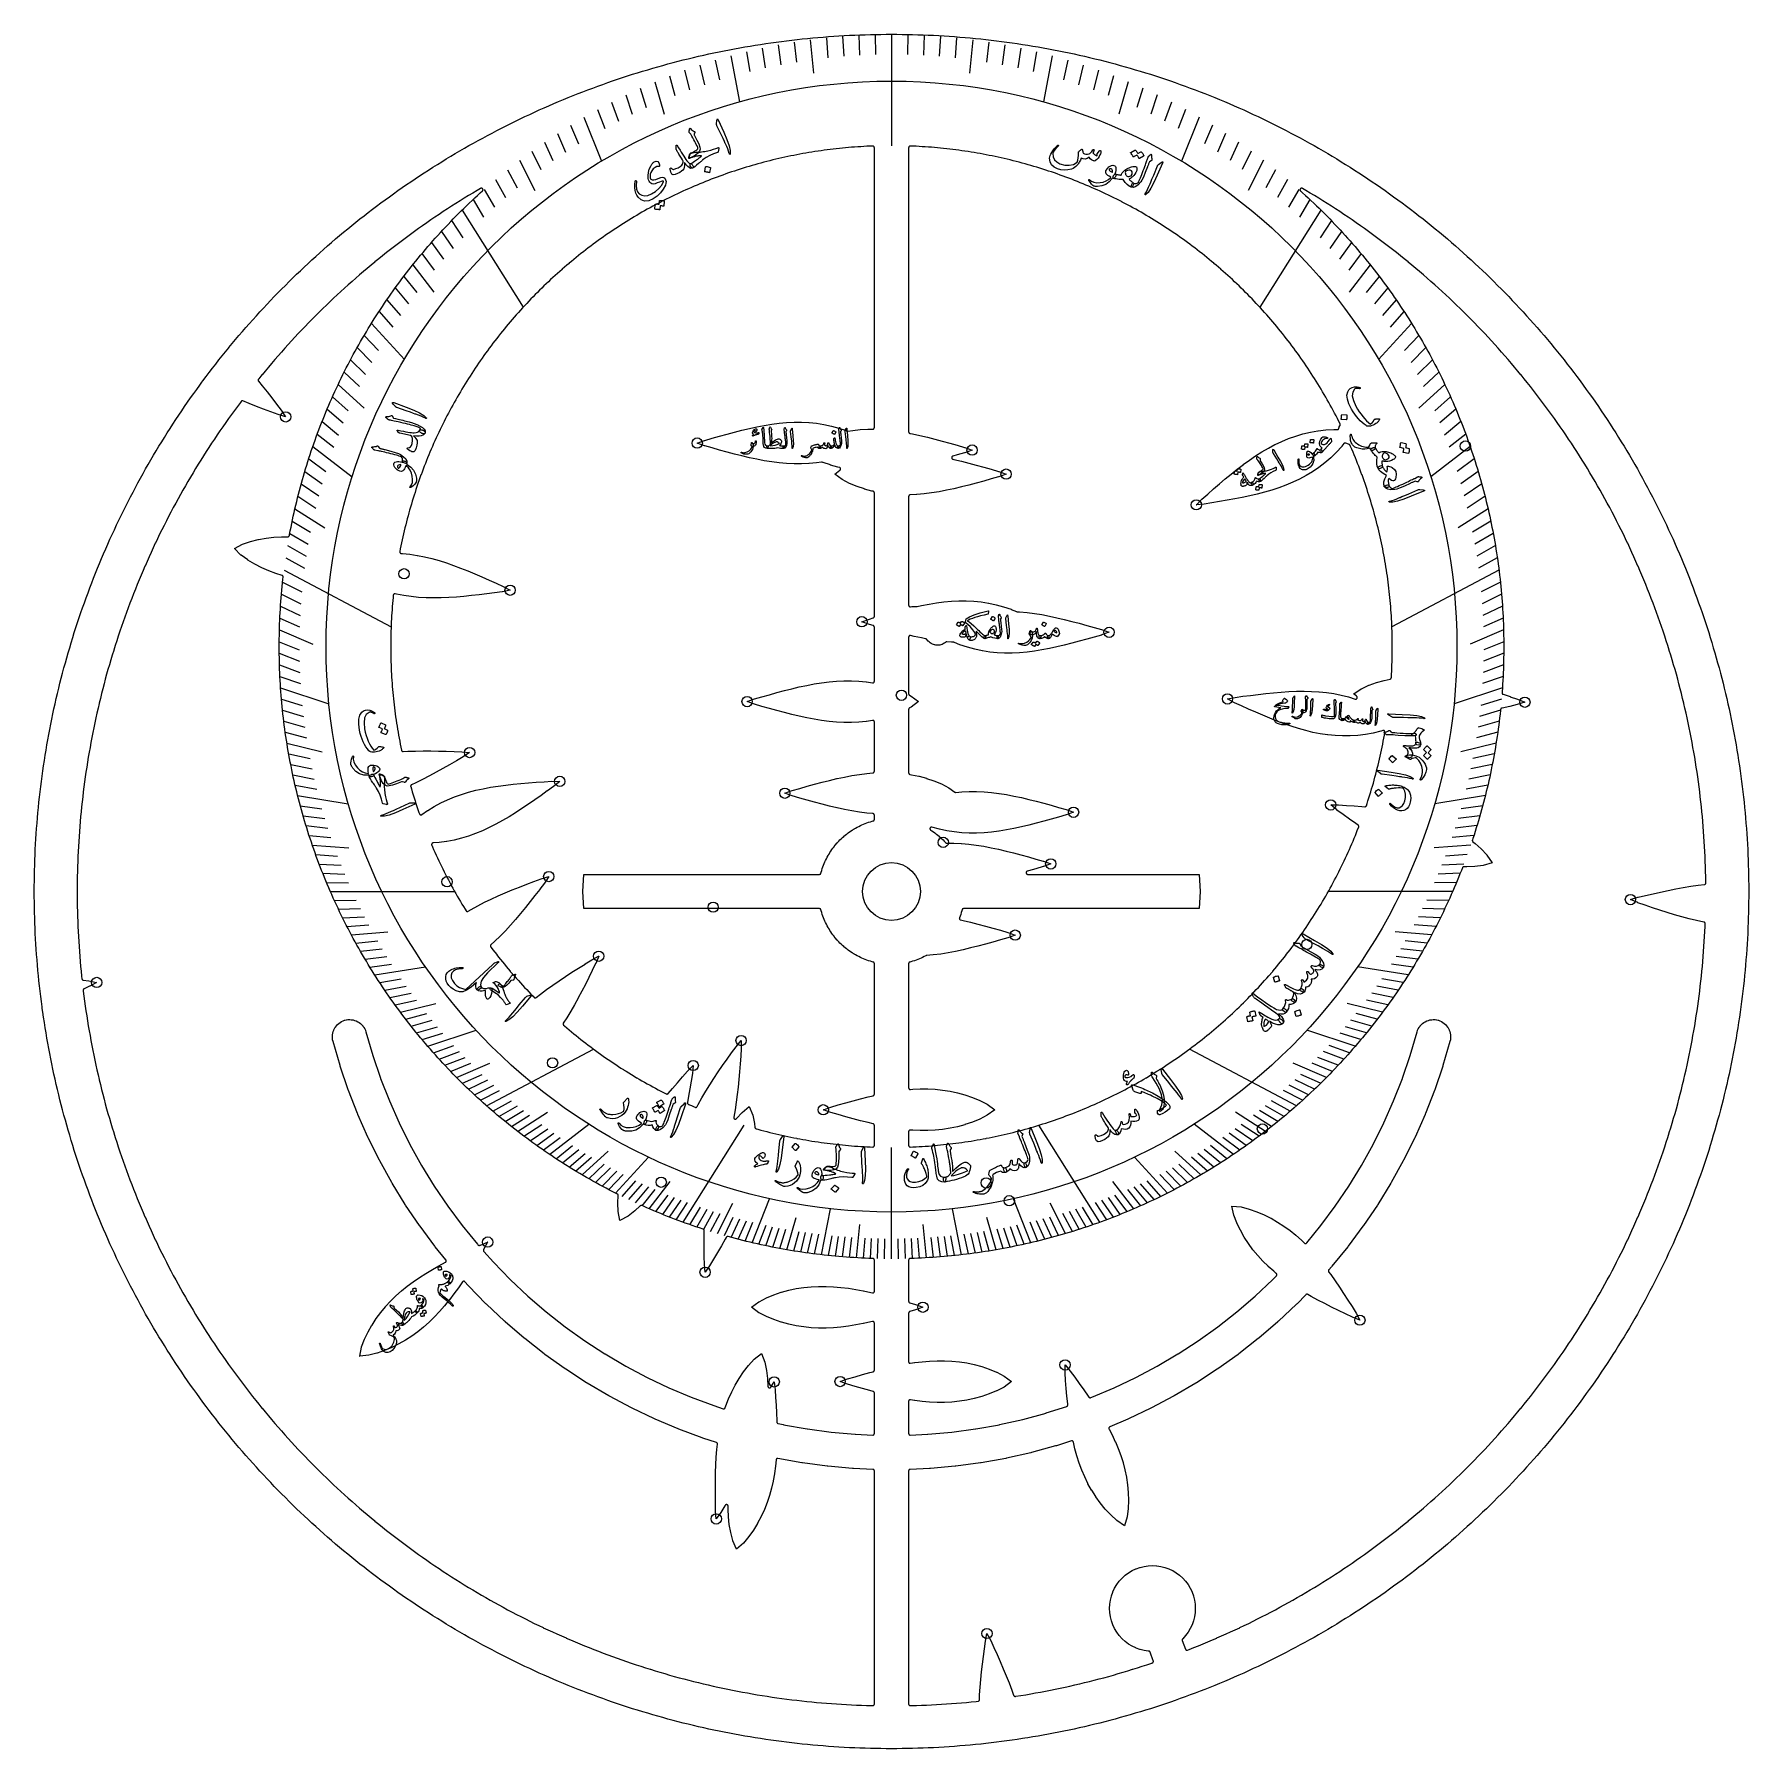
# Model space of a CAD drawing. Header units: millimetres. Extents: x -135 to 135, y -135 to 135.
import ezdxf

# ---------------------------------------------------------------- set-up
doc = ezdxf.new("R2010")
doc.units = ezdxf.units.MM
for name, color, linetype in [('CUT_INNER', 6, 'Continuous'), ('CUT_OUTER', 1, 'Continuous'), ('ENGRAVE', 7, 'Continuous'), ('ENGRAVE_FINE', 8, 'Continuous'), ('TEXT', 5, 'Continuous')]:
    doc.layers.add(name, color=color, linetype=linetype)

msp = doc.modelspace()

# ---------------------------------------------------------------- linework, layer by layer
at = {"layer": 'CUT_INNER'}
for points in [[(-78.1704, 46.8982), (-78.1955, 46.9006), (-78.2208, 46.9005), (-78.2459, 46.8978), (-78.2706, 46.8926), (-78.2946, 46.885), (-78.3178, 46.8749), (-78.3398, 46.8626), (-78.3605, 46.8481), (-78.3796, 46.8317), (-78.397, 46.8133), (-78.4124, 46.7933), (-78.4257, 46.7719), (-78.4368, 46.7492), (-78.4456, 46.7255), (-78.4519, 46.7011), (-78.4557, 46.6761), (-78.493, 46.3088), (-78.4932, 46.3072), (-78.539, 45.827), (-78.5391, 45.8255), (-78.582, 45.345), (-78.5821, 45.3434), (-78.622, 44.8627), (-78.6222, 44.8611), (-78.6591, 44.3801), (-78.6592, 44.3786), (-78.6932, 43.8974), (-78.6934, 43.8958), (-78.7244, 43.4144), (-78.7245, 43.4129), (-78.7526, 42.9313), (-78.7527, 42.9298), (-78.7778, 42.448), (-78.7779, 42.4465), (-78.8001, 41.9645), (-78.8002, 41.963), (-78.8194, 41.481), (-78.8195, 41.4794), (-78.8358, 40.9973), (-78.8358, 40.9958), (-78.8491, 40.5135), (-78.8492, 40.512), (-78.8595, 40.0297), (-78.8595, 40.0281), (-78.8669, 39.5458), (-78.867, 39.5442), (-78.8714, 39.0618), (-78.8714, 39.0603), (-78.8729, 38.5779), (-78.8729, 38.5763), (-78.8714, 38.0939), (-78.8714, 38.0924), (-78.867, 37.61), (-78.8669, 37.6084), (-78.8595, 37.1261), (-78.8595, 37.1245), (-78.8492, 36.6422), (-78.8491, 36.6407), (-78.8358, 36.1585), (-78.8358, 36.1569), (-78.8195, 35.6748), (-78.8194, 35.6732), (-78.8002, 35.1912), (-78.8001, 35.1897), (-78.7779, 34.7078), (-78.7778, 34.7062), (-78.7527, 34.2245), (-78.7526, 34.2229), (-78.7245, 33.7413), (-78.7244, 33.7398), (-78.6934, 33.2584), (-78.6932, 33.2568), (-78.6592, 32.7756), (-78.6591, 32.7741), (-78.6222, 32.2931), (-78.622, 32.2916), (-78.5821, 31.8108), (-78.582, 31.8093), (-78.5391, 31.3287), (-78.539, 31.3272), (-78.4932, 30.847), (-78.493, 30.8454), (-78.4443, 30.3655), (-78.4441, 30.364), (-78.3924, 29.8843), (-78.3922, 29.8828), (-78.3376, 29.4035), (-78.3374, 29.402), (-78.2798, 28.923), (-78.2796, 28.9215), (-78.2191, 28.4429), (-78.2189, 28.4413), (-78.1555, 27.9631), (-78.1553, 27.9616), (-78.0889, 27.4837), (-78.0886, 27.4822), (-78.0193, 27.0048), (-78.0191, 27.0033), (-77.9468, 26.5263), (-77.9466, 26.5248), (-77.8714, 26.0483), (-77.8712, 26.0467), (-77.7931, 25.5707), (-77.7928, 25.5692), (-77.7118, 25.0936), (-77.7116, 25.0921), (-77.6276, 24.617), (-77.6274, 24.6155), (-77.5405, 24.141), (-77.5402, 24.1395), (-77.4505, 23.6655), (-77.4502, 23.664), (-77.3575, 23.1905), (-77.3572, 23.189), (-77.2617, 22.7162), (-77.2613, 22.7147), (-77.1629, 22.2424), (-77.1626, 22.2409), (-77.1616, 22.2366), (-77.1551, 22.2122), (-77.1461, 22.1886), (-77.1348, 22.166), (-77.1213, 22.1447), (-77.1056, 22.1248), (-77.0881, 22.1066), (-77.0688, 22.0903), (-77.0479, 22.076), (-77.0258, 22.0639), (-77.0025, 22.0541), (-76.9783, 22.0467), (-76.9535, 22.0418), (-76.9284, 22.0394), (-76.9031, 22.0395), (-76.1692, 22.0809), (-76.1662, 22.0811), (-74.9684, 22.1198), (-74.966, 22.1198), (-73.7619, 22.1352), (-73.76, 22.1352), (-72.5507, 22.1323), (-72.5493, 22.1323), (-71.3367, 22.1157), (-70.1196, 22.0889), (-68.9004, 22.0536), (-68.8991, 22.0536), (-67.6812, 22.0053), (-67.6737, 22.0048), (-66.4421, 21.8818), (-66.437, 21.881), (-66.4415, 21.8777), (-67.4693, 21.1888), (-67.4757, 21.1848), (-68.527, 20.5682), (-68.5282, 20.5675), (-69.5853, 19.9625), (-70.6457, 19.3653), (-71.7091, 18.778), (-71.7103, 18.7773), (-72.7754, 18.2048), (-72.7771, 18.2039), (-73.8463, 17.6498), (-73.8485, 17.6487), (-74.9231, 17.1182), (-74.9258, 17.1169), (-75.5887, 16.8093), (-75.6112, 16.7974), (-75.6323, 16.7834), (-75.6519, 16.7673), (-75.6698, 16.7492), (-75.6857, 16.7295), (-75.6996, 16.7082), (-75.7112, 16.6857), (-75.7205, 16.6621), (-75.7273, 16.6376), (-75.7317, 16.6126), (-75.7334, 16.5873), (-75.7326, 16.562), (-75.7293, 16.5368), (-75.7234, 16.5121), (-75.6159, 16.1458), (-75.6155, 16.1443), (-75.4769, 15.6823), (-75.4764, 15.6808), (-75.335, 15.2196), (-75.3345, 15.2181), (-75.1902, 14.7578), (-75.1898, 14.7563), (-75.0427, 14.2968), (-75.0422, 14.2954), (-74.8923, 13.8369), (-74.8918, 13.8354), (-74.7391, 13.3778), (-74.7386, 13.3763), (-74.583, 12.9197), (-74.5825, 12.9182), (-74.4242, 12.4625), (-74.4237, 12.4611), (-74.34, 12.2248), (-74.3308, 12.2024), (-74.3195, 12.181), (-74.3061, 12.1608), (-74.2909, 12.1419), (-74.2739, 12.1246), (-74.2553, 12.1091), (-74.2353, 12.0954), (-74.2141, 12.0837), (-74.1918, 12.0742), (-74.1688, 12.0668), (-74.1451, 12.0617), (-74.121, 12.0589), (-74.0968, 12.0585), (-74.0726, 12.0604), (-74.0488, 12.0646), (-74.0254, 12.0711), (-74.0028, 12.0799), (-73.9812, 12.0908), (-73.9607, 12.1037), (-73.0479, 12.7444), (-73.0419, 12.7484), (-72.0273, 13.3767), (-72.0213, 13.3803), (-70.9838, 13.9451), (-70.9778, 13.9482), (-69.9184, 14.4524), (-69.9125, 14.4551), (-68.8323, 14.9019), (-68.8265, 14.9041), (-67.7265, 15.2967), (-67.7211, 15.2985), (-66.6026, 15.6406), (-66.5975, 15.6421), (-65.4618, 15.9377), (-65.4571, 15.9388), (-64.3057, 16.1923), (-64.3017, 16.1931), (-63.1362, 16.4091), (-63.1327, 16.4097), (-61.955, 16.5932), (-61.952, 16.5936), (-60.7638, 16.7495), (-60.7614, 16.7498), (-59.5646, 16.8832), (-59.5627, 16.8834), (-58.359, 16.999), (-58.3576, 16.9992), (-57.1492, 17.1015), (-55.9353, 17.1941), (-54.7185, 17.2785), (-54.7172, 17.2786), (-53.5004, 17.3499), (-53.4929, 17.3502), (-52.2552, 17.3484), (-52.25, 17.3482), (-52.2542, 17.3444), (-53.2095, 16.5581), (-53.2155, 16.5536), (-54.2013, 15.8368), (-54.2024, 15.836), (-55.1951, 15.1303), (-56.1919, 14.4321), (-57.1926, 13.7434), (-57.1938, 13.7426), (-58.1976, 13.0684), (-58.1992, 13.0673), (-59.209, 12.4111), (-59.211, 12.4098), (-60.2284, 11.7766), (-60.231, 11.775), (-61.2578, 11.1697), (-61.2609, 11.1679), (-62.2988, 10.5956), (-62.3025, 10.5936), (-63.3534, 10.0591), (-63.3576, 10.0571), (-64.4231, 9.5651), (-64.4279, 9.563), (-65.5096, 9.1178), (-65.515, 9.1158), (-66.6143, 8.7214), (-66.6202, 8.7195), (-67.7387, 8.3796), (-67.7449, 8.3779), (-68.8837, 8.0957), (-68.8903, 8.0942), (-70.0506, 7.8727), (-70.0575, 7.8715), (-71.2405, 7.7136), (-71.2476, 7.7129), (-72.1923, 7.6417), (-72.2171, 7.6386), (-72.2415, 7.633), (-72.2653, 7.6249), (-72.2881, 7.6146), (-72.3097, 7.602), (-72.33, 7.5874), (-72.3487, 7.5707), (-72.3657, 7.5523), (-72.3807, 7.5323), (-72.3937, 7.5109), (-72.4044, 7.4882), (-72.4128, 7.4647), (-72.4189, 7.4404), (-72.4224, 7.4156), (-72.4235, 7.3906), (-72.4221, 7.3656), (-72.4181, 7.3408), (-72.4117, 7.3166), (-72.403, 7.2932), (-72.3014, 7.0583), (-72.3008, 7.0569), (-72.1067, 6.6153), (-72.1061, 6.6139), (-71.9092, 6.1734), (-71.9086, 6.172), (-71.709, 5.7328), (-71.7084, 5.7314), (-71.5061, 5.2934), (-71.5055, 5.292), (-71.3006, 4.8553), (-71.2999, 4.8539), (-71.0923, 4.4184), (-71.0917, 4.4171), (-70.8814, 3.9829), (-70.8807, 3.9815), (-70.6678, 3.5486), (-70.6671, 3.5472), (-70.4515, 3.1156), (-70.4508, 3.1143), (-70.2326, 2.684), (-70.2319, 2.6827), (-70.0111, 2.2538), (-70.0103, 2.2524), (-69.7869, 1.8249), (-69.7861, 1.8235), (-69.56, 1.3974), (-69.5593, 1.396), (-69.3306, 0.9712), (-69.3299, 0.9699), (-69.0986, 0.5466), (-69.0978, 0.5452), (-68.8639, 0.1233), (-68.8632, 0.1219), (-68.6267, -0.2985), (-68.6259, -0.2999), (-68.3868, -0.7189), (-68.3861, -0.7202), (-68.1444, -1.1378), (-68.1436, -1.1391), (-67.8995, -1.5551), (-67.8987, -1.5565), (-67.6519, -1.971), (-67.6511, -1.9723), (-67.4019, -2.3853), (-67.4011, -2.3867), (-67.1492, -2.7981), (-67.1484, -2.7994), (-67.006, -3.029), (-66.9921, -3.0491), (-66.9763, -3.0678), (-66.9588, -3.0848), (-66.9397, -3.1001), (-66.9192, -3.1134), (-66.8975, -3.1246), (-66.8748, -3.1337), (-66.8513, -3.1405), (-66.8273, -3.1449), (-66.803, -3.147), (-66.7785, -3.1468), (-66.7542, -3.1441), (-66.7303, -3.1391), (-66.707, -3.1318), (-66.6845, -3.1222), (-66.6631, -3.1105), (-66.2054, -2.8304), (-66.2013, -2.828), (-65.1731, -2.2512), (-65.1694, -2.2492), (-64.1169, -1.7042), (-64.1137, -1.7026), (-63.04, -1.1851), (-63.0372, -1.1839), (-61.9455, -0.6898), (-61.9432, -0.6888), (-60.8366, -0.2137), (-60.8349, -0.213), (-59.7166, 0.2471), (-59.7153, 0.2476), (-58.5886, 0.6963), (-57.454, 1.1373), (-56.314, 1.5713), (-56.3128, 1.5717), (-55.1691, 1.9932), (-55.162, 1.9956), (-53.9775, 2.3532), (-53.972, 2.3545), (-53.9747, 2.3501), (-54.6609, 1.32), (-54.6653, 1.3139), (-55.4006, 0.3418), (-55.4014, 0.3408), (-56.1465, -0.6228), (-56.8977, -1.5803), (-57.6554, -2.5298), (-57.6563, -2.5309), (-58.4212, -3.4675), (-58.4224, -3.469), (-59.1982, -4.39), (-59.1998, -4.3919), (-59.9895, -5.2932), (-59.9916, -5.2954), (-60.7984, -6.1727), (-60.8009, -6.1753), (-61.628, -7.0243), (-61.6309, -7.0273), (-62.4814, -7.8438), (-62.4849, -7.847), (-63.0855, -8.3814), (-63.1032, -8.3987), (-63.119, -8.4177), (-63.1329, -8.4382), (-63.1447, -8.46), (-63.1543, -8.4828), (-63.1616, -8.5064), (-63.1665, -8.5306), (-63.169, -8.5553), (-63.1691, -8.58), (-63.1667, -8.6046), (-63.1619, -8.6289), (-63.1547, -8.6525), (-63.1452, -8.6754), (-63.1335, -8.6972), (-63.1197, -8.7177), (-63.0623, -8.7946), (-63.0614, -8.7959), (-62.7704, -9.1807), (-62.7695, -9.1819), (-62.4762, -9.5649), (-62.4753, -9.5662), (-62.1796, -9.9474), (-62.1787, -9.9486), (-61.8807, -10.328), (-61.8798, -10.3292), (-61.5795, -10.7068), (-61.5785, -10.708), (-61.2759, -11.0837), (-61.275, -11.0849), (-60.9701, -11.4587), (-60.9691, -11.4599), (-60.6619, -11.8319), (-60.6609, -11.8331), (-60.3514, -12.2032), (-60.3505, -12.2043), (-60.0387, -12.5725), (-60.0377, -12.5737), (-59.7238, -12.9399), (-59.7227, -12.9411), (-59.4065, -13.3054), (-59.4055, -13.3066), (-59.0871, -13.669), (-59.086, -13.6701), (-58.7654, -14.0305), (-58.7643, -14.0317), (-58.4415, -14.3901), (-58.4404, -14.3913), (-58.1154, -14.7477), (-58.1143, -14.7488), (-57.7871, -15.1033), (-57.786, -15.1044), (-57.4566, -15.4569), (-57.4556, -15.458), (-57.124, -15.8084), (-57.1229, -15.8095), (-56.7892, -16.1579), (-56.7881, -16.159), (-56.4523, -16.5053), (-56.4512, -16.5064), (-56.2857, -16.675), (-56.2678, -16.6916), (-56.2482, -16.7063), (-56.2274, -16.7191), (-56.2054, -16.7298), (-56.1824, -16.7383), (-56.1587, -16.7445), (-56.1346, -16.7483), (-56.1102, -16.7498), (-56.0857, -16.7489), (-56.0615, -16.7456), (-56.0377, -16.7399), (-56.0145, -16.7319), (-55.9923, -16.7218), (-55.9711, -16.7094), (-55.9513, -16.6951), (-55.2724, -16.1526), (-55.2695, -16.1504), (-54.3174, -15.4335), (-54.315, -15.4317), (-53.3406, -14.7341), (-53.3386, -14.7327), (-52.3459, -14.0509), (-52.3443, -14.0498), (-51.3373, -13.3804), (-51.3361, -13.3796), (-50.3186, -12.7198), (-49.2918, -12.0659), (-48.2584, -11.4179), (-48.2573, -11.4172), (-47.2179, -10.7806), (-47.2113, -10.7769), (-46.1189, -10.195), (-46.1143, -10.1927), (-46.1161, -10.1981), (-46.5881, -11.3418), (-46.5911, -11.3487), (-47.1227, -12.4455), (-47.1233, -12.4467), (-47.6661, -13.5371), (-48.216, -14.6227), (-48.7739, -15.7018), (-48.7746, -15.7031), (-49.3421, -16.7709), (-49.343, -16.7726), (-49.9242, -17.8273), (-49.9254, -17.8294), (-50.5241, -18.8675), (-50.5257, -18.8701), (-51.1459, -19.8879), (-51.1478, -19.891), (-51.684, -20.7166), (-51.696, -20.7372), (-51.706, -20.7588), (-51.7139, -20.7813), (-51.7196, -20.8045), (-51.7231, -20.8281), (-51.7243, -20.8519), (-51.7232, -20.8758), (-51.7199, -20.8994), (-51.7143, -20.9226), (-51.7066, -20.9451), (-51.6967, -20.9669), (-51.6848, -20.9875), (-51.671, -21.007), (-51.6554, -21.025), (-51.6382, -21.0415), (-51.5182, -21.1456), (-51.517, -21.1466), (-51.1508, -21.4606), (-51.1496, -21.4616), (-50.7814, -21.7734), (-50.7803, -21.7743), (-50.4102, -22.0838), (-50.409, -22.0848), (-50.037, -22.392), (-50.0358, -22.3929), (-49.662, -22.6978), (-49.6608, -22.6988), (-49.2851, -23.0014), (-49.2839, -23.0024), (-48.9063, -23.3027), (-48.9051, -23.3036), (-48.5257, -23.6016), (-48.5245, -23.6025), (-48.1433, -23.8982), (-48.142, -23.8991), (-47.759, -24.1924), (-47.7578, -24.1933), (-47.373, -24.4842), (-47.3717, -24.4852), (-46.9851, -24.7737), (-46.9839, -24.7746), (-46.5955, -25.0608), (-46.5943, -25.0617), (-46.2042, -25.3455), (-46.2029, -25.3464), (-45.8111, -25.6278), (-45.8099, -25.6287), (-45.4163, -25.9077), (-45.415, -25.9086), (-45.0198, -26.1852), (-45.0185, -26.1861), (-44.6215, -26.4602), (-44.6203, -26.4611), (-44.2216, -26.7328), (-44.2204, -26.7336), (-43.8201, -27.0029), (-43.8188, -27.0037), (-43.4169, -27.2705), (-43.4156, -27.2714), (-43.012, -27.5357), (-43.0107, -27.5365), (-42.6055, -27.7984), (-42.6042, -27.7992), (-42.1975, -28.0585), (-42.1962, -28.0593), (-41.7878, -28.3162), (-41.7865, -28.317), (-41.3766, -28.5713), (-41.3753, -28.5721), (-40.9638, -28.824), (-40.9625, -28.8247), (-40.5494, -29.074), (-40.5481, -29.0748), (-40.1336, -29.3216), (-40.1322, -29.3223), (-39.7162, -29.5665), (-39.7149, -29.5673), (-39.2973, -29.809), (-39.296, -29.8097), (-38.877, -30.0488), (-38.8756, -30.0495), (-38.4552, -30.286), (-38.4538, -30.2868), (-38.0319, -30.5207), (-38.0306, -30.5214), (-37.6072, -30.7528), (-37.6059, -30.7535), (-37.1811, -30.9822), (-37.1797, -30.9829), (-36.7536, -31.209), (-36.7522, -31.2098), (-36.3247, -31.4332), (-36.3233, -31.4339), (-35.8944, -31.6548), (-35.8931, -31.6555), (-35.4666, -31.8718), (-35.4447, -31.8816), (-35.4221, -31.8893), (-35.3988, -31.8947), (-35.3751, -31.8979), (-35.3512, -31.8989), (-35.3274, -31.8975), (-35.3037, -31.8939), (-35.2806, -31.888), (-35.2581, -31.88), (-35.2364, -31.8698), (-35.2159, -31.8576), (-35.1965, -31.8435), (-35.1787, -31.8276), (-35.1624, -31.8101), (-34.5127, -31.0403), (-33.72, -30.1165), (-32.9192, -29.1964), (-32.9183, -29.1954), (-32.1084, -28.2845), (-32.1032, -28.2791), (-31.2271, -27.4054), (-31.2229, -27.4016), (-31.2232, -27.4068), (-31.3428, -28.6387), (-31.3438, -28.6462), (-31.5341, -29.8501), (-31.5343, -29.8514), (-31.7372, -31.0524), (-31.9483, -32.251), (-32.1318, -33.2443), (-32.135, -33.2679), (-32.1359, -33.2916), (-32.1346, -33.3154), (-32.131, -33.3389), (-32.1252, -33.362), (-32.1173, -33.3844), (-32.1072, -33.406), (-32.0951, -33.4265), (-32.0812, -33.4458), (-32.0655, -33.4636), (-32.0481, -33.4799), (-32.0293, -33.4945), (-32.0092, -33.5072), (-31.9879, -33.5179), (-31.9633, -33.5289), (-31.9619, -33.5296), (-31.5202, -33.7237), (-31.5188, -33.7243), (-31.076, -33.9158), (-31.0746, -33.9164), (-30.9263, -33.9794), (-30.9028, -33.988), (-30.8786, -33.9942), (-30.8538, -33.998), (-30.8289, -33.9993), (-30.8039, -33.9981), (-30.7791, -33.9944), (-30.7549, -33.9882), (-30.7313, -33.9796), (-30.7088, -33.9688), (-30.6875, -33.9557), (-30.6675, -33.9406), (-30.6492, -33.9235), (-30.6327, -33.9047), (-30.6181, -33.8843), (-30.6057, -33.8626), (-30.4375, -33.532), (-30.4356, -33.5283), (-29.8632, -32.4904), (-29.8614, -32.4872), (-29.2561, -31.4605), (-29.2546, -31.4579), (-28.6213, -30.4405), (-28.62, -30.4384), (-27.9638, -29.4287), (-27.9628, -29.4271), (-27.2886, -28.4232), (-27.2878, -28.4221), (-26.6003, -27.4231), (-25.9018, -26.426), (-25.1951, -25.4319), (-25.1943, -25.4308), (-24.4776, -24.4449), (-24.473, -24.439), (-23.6868, -23.4837), (-23.683, -23.4795), (-23.6827, -23.4851), (-23.681, -24.7224), (-23.6812, -24.7299), (-23.7526, -25.9467), (-23.7527, -25.948), (-23.8369, -27.1631), (-23.9295, -28.3766), (-24.032, -29.587), (-24.0321, -29.5884), (-24.1477, -30.7921), (-24.1479, -30.794), (-24.2813, -31.9909), (-24.2816, -31.9933), (-24.4375, -33.1815), (-24.4379, -33.1844), (-24.6214, -34.3622), (-24.622, -34.3657), (-24.838, -35.5311), (-24.8389, -35.5352), (-24.8398, -35.5393), (-24.8438, -35.5633), (-24.8455, -35.5875), (-24.8449, -35.6118), (-24.8419, -35.636), (-24.8365, -35.6597), (-24.8289, -35.6828), (-24.8191, -35.7051), (-24.8072, -35.7262), (-24.7932, -35.7462), (-24.7774, -35.7646), (-24.7598, -35.7815), (-24.7408, -35.7966), (-24.7203, -35.8097), (-24.6986, -35.8208), (-24.676, -35.8297), (-24.6526, -35.8364), (-24.6287, -35.8408), (-24.6045, -35.8429), (-24.5801, -35.8425), (-24.556, -35.8399), (-24.5322, -35.8348), (-24.509, -35.8275), (-24.4866, -35.818), (-24.4652, -35.8064), (-24.4451, -35.7927), (-24.4264, -35.7771), (-24.4094, -35.7598), (-23.5439, -34.7933), (-23.5403, -34.7895), (-23.5363, -34.7861), (-22.4032, -33.8828), (-22.3985, -33.8794), (-22.3962, -33.8846), (-21.8632, -35.2322), (-21.8615, -35.2371), (-21.8602, -35.2422), (-21.589, -36.5201), (-21.5874, -36.5297), (-21.5052, -37.1501), (-21.5008, -37.1739), (-21.4941, -37.1973), (-21.4853, -37.2199), (-21.4742, -37.2415), (-21.4611, -37.262), (-21.4461, -37.2811), (-21.4293, -37.2986), (-21.4109, -37.3145), (-21.3911, -37.3284), (-21.37, -37.3404), (-21.3478, -37.3503), (-21.3247, -37.358), (-21.0371, -37.4385), (-21.0357, -37.4389), (-20.5703, -37.5661), (-20.5688, -37.5665), (-20.1027, -37.6909), (-20.1012, -37.6913), (-19.6344, -37.8128), (-19.6329, -37.8132), (-19.1653, -37.9319), (-19.1638, -37.9322), (-18.6955, -38.048), (-18.694, -38.0484), (-18.225, -38.1613), (-18.2235, -38.1617), (-17.7538, -38.2717), (-17.7523, -38.272), (-17.2819, -38.3792), (-17.2804, -38.3795), (-16.8094, -38.4838), (-16.8079, -38.4841), (-16.3362, -38.5855), (-16.3347, -38.5858), (-15.8625, -38.6842), (-15.861, -38.6845), (-15.3881, -38.7801), (-15.3866, -38.7804), (-14.9131, -38.8731), (-14.9116, -38.8734), (-14.4376, -38.9631), (-14.4361, -38.9634), (-13.9616, -39.0503), (-13.9601, -39.0505), (-13.485, -39.1345), (-13.4835, -39.1347), (-13.0079, -39.2157), (-13.0064, -39.216), (-12.5304, -39.2941), (-12.5288, -39.2943), (-12.0523, -39.3695), (-12.0508, -39.3697), (-11.5738, -39.442), (-11.5723, -39.4422), (-11.0949, -39.5115), (-11.0934, -39.5118), (-10.6155, -39.5781), (-10.614, -39.5784), (-10.1358, -39.6418), (-10.1343, -39.642), (-9.6556, -39.7025), (-9.6541, -39.7027), (-9.1751, -39.7603), (-9.1736, -39.7605), (-8.6943, -39.8151), (-8.6928, -39.8153), (-8.2131, -39.867), (-8.2116, -39.8672), (-7.7317, -39.9159), (-7.7301, -39.9161), (-7.2499, -39.9619), (-7.2484, -39.962), (-6.7678, -40.0049), (-6.7663, -40.005), (-6.2855, -40.0449), (-6.284, -40.0451), (-5.803, -40.082), (-5.8015, -40.0821), (-5.3203, -40.1161), (-5.3187, -40.1162), (-4.8373, -40.1473), (-4.8358, -40.1474), (-4.3542, -40.1755), (-4.3526, -40.1756), (-3.8709, -40.2007), (-3.8693, -40.2008), (-3.3874, -40.223), (-3.3859, -40.2231), (-2.96, -40.2401), (-2.9348, -40.2398), (-2.9098, -40.237), (-2.8852, -40.2317), (-2.8613, -40.224), (-2.8382, -40.2139), (-2.8163, -40.2015), (-2.7958, -40.187), (-2.7768, -40.1705), (-2.7595, -40.1522), (-2.7442, -40.1323), (-2.731, -40.1109), (-2.72, -40.0882), (-2.7113, -40.0646), (-2.705, -40.0403), (-2.7013, -40.0154), (-2.7, -39.9903), (-2.7, -36.8313), (-2.7011, -36.8074), (-2.7046, -36.7838), (-2.7102, -36.7606), (-2.7181, -36.738), (-2.728, -36.7163), (-2.74, -36.6957), (-2.7539, -36.6762), (-2.7696, -36.6582), (-2.7869, -36.6418), (-2.8058, -36.6271), (-2.8259, -36.6143), (-2.8472, -36.6034), (-2.8694, -36.5946), (-2.8924, -36.588), (-3.6942, -36.3981), (-3.696, -36.3976), (-4.8683, -36.101), (-4.8697, -36.1006), (-6.0419, -35.7899), (-7.216, -35.4682), (-8.3901, -35.1377), (-8.3914, -35.1373), (-9.5611, -34.7946), (-9.5682, -34.7923), (-10.7326, -34.3738), (-10.7377, -34.3717), (-10.7326, -34.3695), (-9.5682, -33.9511), (-9.5611, -33.9487), (-8.3914, -33.606), (-8.3901, -33.6057), (-7.2177, -33.2756), (-6.0439, -32.954), (-4.8697, -32.6427), (-4.8683, -32.6423), (-3.696, -32.3457), (-3.6942, -32.3453), (-2.8924, -32.1553), (-2.8694, -32.1487), (-2.8472, -32.1399), (-2.8259, -32.129), (-2.8058, -32.1162), (-2.7869, -32.1015), (-2.7696, -32.0851), (-2.7539, -32.0671), (-2.74, -32.0477), (-2.728, -32.027), (-2.7181, -32.0053), (-2.7102, -31.9827), (-2.7046, -31.9595), (-2.7011, -31.9359), (-2.7, -31.912), (-2.7, -11.347), (-2.7013, -11.3218), (-2.7051, -11.2968), (-2.7114, -11.2724), (-2.7201, -11.2487), (-2.7312, -11.226), (-2.7445, -11.2046), (-2.7599, -11.1846), (-2.7773, -11.1663), (-2.7964, -11.1498), (-2.817, -11.1353), (-2.8391, -11.123), (-2.8622, -11.1129), (-2.8863, -11.1053), (-3.059, -11.0597), (-3.062, -11.0589), (-3.3295, -10.9813), (-3.3325, -10.9804), (-3.598, -10.8963), (-3.6009, -10.8953), (-3.8644, -10.8047), (-3.8672, -10.8037), (-4.1284, -10.7066), (-4.1312, -10.7055), (-4.3899, -10.6021), (-4.3927, -10.6009), (-4.6487, -10.4912), (-4.6515, -10.4899), (-4.9048, -10.3739), (-4.9076, -10.3726), (-5.1579, -10.2504), (-5.1607, -10.249), (-5.4079, -10.1208), (-5.4106, -10.1193), (-5.6547, -9.985), (-5.6573, -9.9835), (-5.898, -9.8432), (-5.9006, -9.8416), (-6.1378, -9.6955), (-6.1404, -9.6939), (-6.3739, -9.542), (-6.3764, -9.5402), (-6.6061, -9.3827), (-6.6086, -9.3809), (-6.8344, -9.2177), (-6.8369, -9.2159), (-7.0586, -9.0472), (-7.061, -9.0453), (-7.2785, -8.8713), (-7.2808, -8.8693), (-7.494, -8.69), (-7.4963, -8.688), (-7.705, -8.5034), (-7.7073, -8.5014), (-7.9114, -8.3118), (-7.9136, -8.3097), (-8.113, -8.1151), (-8.1151, -8.113), (-8.3097, -7.9136), (-8.3118, -7.9114), (-8.5014, -7.7073), (-8.5034, -7.705), (-8.688, -7.4963), (-8.69, -7.494), (-8.8693, -7.2808), (-8.8713, -7.2785), (-9.0453, -7.061), (-9.0472, -7.0586), (-9.2159, -6.8369), (-9.2177, -6.8344), (-9.3809, -6.6086), (-9.3827, -6.6061), (-9.5402, -6.3764), (-9.542, -6.3739), (-9.6939, -6.1404), (-9.6955, -6.1378), (-9.8416, -5.9006), (-9.8432, -5.898), (-9.9835, -5.6573), (-9.985, -5.6547), (-10.1193, -5.4106), (-10.1208, -5.4079), (-10.249, -5.1607), (-10.2504, -5.1579), (-10.3726, -4.9076), (-10.3739, -4.9048), (-10.4899, -4.6515), (-10.4912, -4.6487), (-10.6009, -4.3927), (-10.6021, -4.3899), (-10.7055, -4.1312), (-10.7066, -4.1284), (-10.8037, -3.8672), (-10.8047, -3.8644), (-10.8953, -3.6009), (-10.8963, -3.598), (-10.9804, -3.3325), (-10.9813, -3.3295), (-11.0589, -3.062), (-11.0597, -3.059), (-11.1053, -2.8863), (-11.1129, -2.8622), (-11.123, -2.8391), (-11.1353, -2.817), (-11.1498, -2.7964), (-11.1663, -2.7773), (-11.1846, -2.7599), (-11.2046, -2.7445), (-11.226, -2.7312), (-11.2487, -2.7201), (-11.2724, -2.7114), (-11.2968, -2.7051), (-11.3218, -2.7013), (-11.347, -2.7), (-48.4643, -2.7), (-48.4703, -2.6997), (-48.4709, -2.6937), (-48.603, -0.0061), (-48.603, 0.0061), (-48.4709, 2.6937), (-48.4703, 2.6997), (-48.4643, 2.7), (-11.347, 2.7), (-11.3218, 2.7013), (-11.2968, 2.7051), (-11.2724, 2.7114), (-11.2487, 2.7201), (-11.226, 2.7312), (-11.2046, 2.7445), (-11.1846, 2.7599), (-11.1663, 2.7773), (-11.1498, 2.7964), (-11.1353, 2.817), (-11.123, 2.8391), (-11.1129, 2.8622), (-11.1053, 2.8863), (-11.0597, 3.059), (-11.0589, 3.062), (-10.9813, 3.3295), (-10.9804, 3.3325), (-10.8963, 3.598), (-10.8953, 3.6009), (-10.8047, 3.8644), (-10.8037, 3.8672), (-10.7066, 4.1284), (-10.7055, 4.1312), (-10.6021, 4.3899), (-10.6009, 4.3927), (-10.4912, 4.6487), (-10.4899, 4.6515), (-10.3739, 4.9048), (-10.3726, 4.9076), (-10.2504, 5.1579), (-10.249, 5.1607), (-10.1208, 5.4079), (-10.1193, 5.4106), (-9.985, 5.6547), (-9.9835, 5.6573), (-9.8432, 5.898), (-9.8416, 5.9006), (-9.6955, 6.1378), (-9.6939, 6.1404), (-9.542, 6.3739), (-9.5402, 6.3764), (-9.3827, 6.6061), (-9.3809, 6.6086), (-9.2177, 6.8344), (-9.2159, 6.8369), (-9.0472, 7.0586), (-9.0453, 7.061), (-8.8713, 7.2785), (-8.8693, 7.2808), (-8.69, 7.494), (-8.688, 7.4963), (-8.5034, 7.705), (-8.5014, 7.7073), (-8.3118, 7.9114), (-8.3097, 7.9136), (-8.1151, 8.113), (-8.113, 8.1151), (-7.9136, 8.3097), (-7.9114, 8.3118), (-7.7073, 8.5014), (-7.705, 8.5034), (-7.4963, 8.688), (-7.494, 8.69), (-7.2808, 8.8693), (-7.2785, 8.8713), (-7.061, 9.0453), (-7.0586, 9.0472), (-6.8369, 9.2159), (-6.8344, 9.2177), (-6.6086, 9.3809), (-6.6061, 9.3827), (-6.3764, 9.5402), (-6.3739, 9.542), (-6.1404, 9.6939), (-6.1378, 9.6955), (-5.9006, 9.8416), (-5.898, 9.8432), (-5.6573, 9.9835), (-5.6547, 9.985), (-5.4106, 10.1193), (-5.4079, 10.1208), (-5.1607, 10.249), (-5.1579, 10.2504), (-4.9076, 10.3726), (-4.9048, 10.3739), (-4.6515, 10.4899), (-4.6487, 10.4912), (-4.3927, 10.6009), (-4.3899, 10.6021), (-4.1312, 10.7055), (-4.1284, 10.7066), (-3.8672, 10.8037), (-3.8644, 10.8047), (-3.6009, 10.8953), (-3.598, 10.8963), (-3.3325, 10.9804), (-3.3295, 10.9813), (-3.062, 11.0589), (-3.059, 11.0597), (-2.8863, 11.1053), (-2.8622, 11.1129), (-2.8391, 11.123), (-2.817, 11.1353), (-2.7964, 11.1498), (-2.7773, 11.1663), (-2.7599, 11.1846), (-2.7445, 11.2046), (-2.7312, 11.226), (-2.7201, 11.2487), (-2.7114, 11.2724), (-2.7051, 11.2968), (-2.7013, 11.3218), (-2.7, 11.347), (-2.7, 12.0163), (-2.7012, 12.041), (-2.7049, 12.0654), (-2.7109, 12.0893), (-2.7193, 12.1126), (-2.7299, 12.1349), (-2.7426, 12.156), (-2.7574, 12.1758), (-2.7741, 12.194), (-2.7925, 12.2105), (-2.8124, 12.225), (-2.8336, 12.2376), (-2.856, 12.248), (-2.8793, 12.2561), (-2.9033, 12.2619), (-2.9278, 12.2653), (-3.884, 12.3506), (-3.8887, 12.3512), (-5.0582, 12.5004), (-5.0624, 12.501), (-6.2324, 12.6902), (-6.236, 12.6908), (-7.4067, 12.9148), (-7.4096, 12.9154), (-8.5809, 13.1689), (-8.5832, 13.1695), (-9.755, 13.4471), (-9.7569, 13.4475), (-10.9292, 13.7442), (-10.9306, 13.7445), (-12.1028, 14.0553), (-13.2769, 14.377), (-14.451, 14.7075), (-14.4522, 14.7079), (-15.6219, 15.0506), (-15.6291, 15.0529), (-16.7934, 15.4713), (-16.7986, 15.4735), (-16.7934, 15.4757), (-15.6291, 15.8941), (-15.6219, 15.8964), (-14.4522, 16.2391), (-14.451, 16.2395), (-13.2785, 16.5696), (-12.1048, 16.8912), (-10.9306, 17.2025), (-10.9292, 17.2028), (-9.7569, 17.4994), (-9.755, 17.4999), (-8.5832, 17.7775), (-8.5809, 17.7781), (-7.4096, 18.0316), (-7.4067, 18.0322), (-6.236, 18.2562), (-6.2324, 18.2568), (-5.0624, 18.446), (-5.0582, 18.4466), (-3.8887, 18.5958), (-3.884, 18.5963), (-2.9278, 18.6817), (-2.9033, 18.6851), (-2.8793, 18.6909), (-2.856, 18.699), (-2.8336, 18.7094), (-2.8124, 18.7219), (-2.7925, 18.7365), (-2.7741, 18.753), (-2.7574, 18.7712), (-2.7426, 18.791), (-2.7299, 18.8121), (-2.7193, 18.8344), (-2.7109, 18.8577), (-2.7049, 18.8816), (-2.7012, 18.906), (-2.7, 18.9307), (-2.7, 26.6997), (-2.7011, 26.7236), (-2.7046, 26.7473), (-2.7103, 26.7706), (-2.7182, 26.7932), (-2.7282, 26.815), (-2.7402, 26.8357), (-2.7542, 26.8552), (-2.77, 26.8732), (-2.7874, 26.8896), (-2.8064, 26.9043), (-2.8266, 26.9171), (-2.848, 26.9279), (-2.8703, 26.9367), (-2.8934, 26.9432), (-2.9169, 26.9475), (-2.9408, 26.9495), (-2.9648, 26.9493), (-2.9886, 26.9467), (-3.9593, 26.7951), (-3.966, 26.7942), (-5.1333, 26.6763), (-5.1398, 26.6758), (-6.3074, 26.6191), (-6.3135, 26.6189), (-7.4815, 26.6198), (-7.4872, 26.6199), (-8.6556, 26.6747), (-8.6609, 26.675), (-9.8298, 26.7793), (-9.8345, 26.7798), (-11.004, 26.929), (-11.0082, 26.9296), (-12.1782, 27.1188), (-12.1818, 27.1195), (-13.3524, 27.3435), (-13.3554, 27.3441), (-14.5266, 27.5976), (-14.529, 27.5981), (-15.7008, 27.8758), (-15.7027, 27.8762), (-16.875, 28.1728), (-16.8763, 28.1732), (-18.0486, 28.4839), (-19.2226, 28.8056), (-20.3968, 29.1362), (-20.398, 29.1365), (-21.5677, 29.4792), (-21.5748, 29.4816), (-22.7392, 29.9), (-22.7444, 29.9022), (-22.7392, 29.9043), (-21.5748, 30.3227), (-21.5677, 30.3251), (-20.398, 30.6678), (-20.3968, 30.6681), (-19.2243, 30.9982), (-18.0506, 31.3198), (-16.8763, 31.6311), (-16.875, 31.6315), (-15.7027, 31.9281), (-15.7008, 31.9286), (-14.529, 32.2062), (-14.5266, 32.2067), (-13.3554, 32.4602), (-13.3524, 32.4608), (-12.1818, 32.6848), (-12.1782, 32.6855), (-11.0082, 32.8747), (-11.004, 32.8753), (-9.8345, 33.0245), (-9.8298, 33.025), (-8.6609, 33.1293), (-8.6556, 33.1296), (-7.4872, 33.1844), (-7.4815, 33.1845), (-6.3135, 33.1854), (-6.3074, 33.1852), (-5.1398, 33.1285), (-5.1333, 33.128), (-3.966, 33.0101), (-3.9593, 33.0092), (-2.9886, 32.8576), (-2.9648, 32.855), (-2.9408, 32.8548), (-2.9169, 32.8568), (-2.8934, 32.8611), (-2.8703, 32.8676), (-2.848, 32.8764), (-2.8266, 32.8872), (-2.8064, 32.9), (-2.7874, 32.9147), (-2.77, 32.9311), (-2.7542, 32.9491), (-2.7402, 32.9686), (-2.7282, 32.9893), (-2.7182, 33.0111), (-2.7103, 33.0337), (-2.7046, 33.057), (-2.7011, 33.0807), (-2.7, 33.1046), (-2.7, 41.6499), (-2.7012, 41.6746), (-2.7049, 41.6991), (-2.7109, 41.723), (-2.7193, 41.7463), (-2.73, 41.7686), (-2.7427, 41.7897), (-2.7576, 41.8095), (-2.7743, 41.8277), (-2.7927, 41.8442), (-2.8126, 41.8588), (-2.8339, 41.8714), (-2.8564, 41.8817), (-2.8797, 41.8899), (-3.4772, 42.0649), (-3.4843, 42.0672), (-4.6487, 42.4857), (-4.6538, 42.4878), (-4.6487, 42.49), (-3.4843, 42.9084), (-3.4772, 42.9107), (-2.8797, 43.0858), (-2.8564, 43.0939), (-2.8339, 43.1043), (-2.8126, 43.1168), (-2.7927, 43.1314), (-2.7743, 43.1479), (-2.7576, 43.1661), (-2.7427, 43.1859), (-2.73, 43.2071), (-2.7193, 43.2294), (-2.7109, 43.2526), (-2.7049, 43.2766), (-2.7012, 43.301), (-2.7, 43.3257), (-2.7, 62.7821), (-2.7012, 62.8064), (-2.7047, 62.8304), (-2.7105, 62.854), (-2.7186, 62.8769), (-2.7289, 62.8988), (-2.7413, 62.9197), (-2.7556, 62.9393), (-2.7718, 62.9574), (-2.7896, 62.9739), (-2.809, 62.9886), (-2.8296, 63.0013), (-2.8515, 63.0119), (-2.8742, 63.0204), (-2.8977, 63.0266), (-3.0751, 63.0646), (-3.082, 63.0663), (-4.2489, 63.3872), (-4.256, 63.3894), (-5.4226, 63.7865), (-5.4301, 63.7893), (-6.5959, 64.2717), (-6.6046, 64.2757), (-7.7696, 64.867), (-7.7741, 64.8696), (-7.7784, 64.8725), (-8.9432, 65.7346), (-8.9477, 65.7383), (-8.9432, 65.7419), (-8.1173, 66.3532), (-8.0981, 66.369), (-8.0805, 66.3866), (-8.0647, 66.4059), (-8.051, 66.4267), (-8.0394, 66.4488), (-8.03, 66.4719), (-8.023, 66.4958), (-8.0184, 66.5203), (-8.0162, 66.5451), (-8.0166, 66.57), (-8.0194, 66.5948), (-8.0247, 66.6191), (-8.0323, 66.6428), (-8.0423, 66.6657), (-8.0545, 66.6874), (-8.0689, 66.7078), (-8.0851, 66.7266), (-8.1032, 66.7438), (-8.1229, 66.7591), (-8.144, 66.7723), (-8.1663, 66.7834), (-8.1897, 66.7922), (-8.2137, 66.7986), (-8.4336, 66.8457), (-8.4406, 66.8474), (-9.6074, 67.1683), (-9.6146, 67.1705), (-10.7811, 67.5675), (-10.7887, 67.5704), (-10.9111, 67.6211), (-10.9326, 67.6288), (-10.9546, 67.6346), (-10.9771, 67.6383), (-10.9998, 67.64), (-11.0226, 67.6395), (-11.0453, 67.6371), (-11.8138, 67.517), (-11.8205, 67.5162), (-12.9878, 67.3982), (-12.9943, 67.3978), (-14.1618, 67.341), (-14.168, 67.3408), (-15.336, 67.3417), (-15.3417, 67.3419), (-16.5101, 67.3966), (-16.5154, 67.397), (-17.6843, 67.5012), (-17.689, 67.5017), (-18.8585, 67.651), (-18.8626, 67.6516), (-20.0327, 67.8408), (-20.0363, 67.8414), (-21.2069, 68.0654), (-21.2099, 68.066), (-22.3811, 68.3195), (-22.3835, 68.32), (-23.5553, 68.5977), (-23.5572, 68.5981), (-24.7295, 68.8948), (-24.7308, 68.8951), (-25.9031, 69.2059), (-27.0771, 69.5276), (-28.2512, 69.8581), (-28.2525, 69.8585), (-29.4222, 70.2012), (-29.4293, 70.2035), (-30.5937, 70.6219), (-30.5989, 70.6241), (-30.5937, 70.6262), (-29.4293, 71.0447), (-29.4222, 71.047), (-28.2525, 71.3897), (-28.2512, 71.3901), (-27.0788, 71.7201), (-25.9051, 72.0418), (-24.7308, 72.3531), (-24.7295, 72.3534), (-23.5572, 72.65), (-23.5553, 72.6505), (-22.3835, 72.9281), (-22.3811, 72.9287), (-21.2099, 73.1822), (-21.2069, 73.1828), (-20.0363, 73.4068), (-20.0327, 73.4074), (-18.8626, 73.5966), (-18.8585, 73.5972), (-17.689, 73.7464), (-17.6843, 73.7469), (-16.5154, 73.8512), (-16.5101, 73.8516), (-15.3417, 73.9063), (-15.336, 73.9064), (-14.168, 73.9073), (-14.1618, 73.9072), (-12.9943, 73.8504), (-12.9878, 73.8499), (-11.8205, 73.732), (-11.8138, 73.7311), (-10.6466, 73.5489), (-10.6398, 73.5476), (-9.4728, 73.2978), (-9.4658, 73.2961), (-8.299, 72.9751), (-8.2918, 72.9729), (-7.1253, 72.5759), (-7.1177, 72.573), (-6.9953, 72.5224), (-6.9738, 72.5146), (-6.9518, 72.5089), (-6.9293, 72.5051), (-6.9066, 72.5035), (-6.8838, 72.5039), (-6.8611, 72.5064), (-6.0926, 72.6264), (-6.0859, 72.6273), (-4.9186, 72.7452), (-4.9121, 72.7457), (-3.7445, 72.8024), (-3.7384, 72.8026), (-2.9502, 72.802), (-2.9257, 72.8032), (-2.9014, 72.8067), (-2.8776, 72.8127), (-2.8545, 72.8209), (-2.8323, 72.8314), (-2.8112, 72.844), (-2.7915, 72.8586), (-2.7733, 72.8751), (-2.7568, 72.8933), (-2.7422, 72.913), (-2.7295, 72.9341), (-2.719, 72.9562), (-2.7108, 72.9794), (-2.7048, 73.0032), (-2.7012, 73.0274), (-2.7, 73.052), (-2.7, 117.1445), (-2.7013, 117.1696), (-2.705, 117.1945), (-2.7113, 117.2188), (-2.72, 117.2425), (-2.731, 117.2651), (-2.7442, 117.2865), (-2.7595, 117.3064), (-2.7768, 117.3248), (-2.7958, 117.3412), (-2.8163, 117.3557), (-2.8382, 117.3681), (-2.8613, 117.3782), (-2.8852, 117.3859), (-2.9098, 117.3912), (-2.9348, 117.394), (-2.96, 117.3943), (-3.3859, 117.3773), (-3.3874, 117.3772), (-3.8693, 117.355), (-3.8709, 117.355), (-4.3526, 117.3298), (-4.3542, 117.3297), (-4.8358, 117.3016), (-4.8373, 117.3015), (-5.3187, 117.2705), (-5.3203, 117.2704), (-5.8015, 117.2363), (-5.803, 117.2362), (-6.284, 117.1993), (-6.2855, 117.1991), (-6.7663, 117.1592), (-6.7678, 117.1591), (-7.2484, 117.1162), (-7.2499, 117.1161), (-7.7301, 117.0703), (-7.7317, 117.0701), (-8.2116, 117.0214), (-8.2131, 117.0212), (-8.6928, 116.9695), (-8.6943, 116.9693), (-9.1736, 116.9147), (-9.1751, 116.9145), (-9.6541, 116.8569), (-9.6556, 116.8567), (-10.1343, 116.7962), (-10.1358, 116.796), (-10.614, 116.7326), (-10.6155, 116.7324), (-11.0934, 116.666), (-11.0949, 116.6658), (-11.5723, 116.5964), (-11.5738, 116.5962), (-12.0508, 116.524), (-12.0523, 116.5237), (-12.5288, 116.4485), (-12.5304, 116.4483), (-13.0064, 116.3702), (-13.0079, 116.37), (-13.4835, 116.2889), (-13.485, 116.2887), (-13.9601, 116.2047), (-13.9616, 116.2045), (-14.4361, 116.1176), (-14.4376, 116.1173), (-14.9116, 116.0276), (-14.9131, 116.0273), (-15.3866, 115.9346), (-15.3881, 115.9343), (-15.861, 115.8388), (-15.8625, 115.8385), (-16.3347, 115.74), (-16.3362, 115.7397), (-16.8079, 115.6383), (-16.8094, 115.638), (-17.2804, 115.5337), (-17.2819, 115.5334), (-17.7523, 115.4262), (-17.7538, 115.4259), (-18.2235, 115.3159), (-18.225, 115.3155), (-18.694, 115.2026), (-18.6955, 115.2022), (-19.1638, 115.0865), (-19.1653, 115.0861), (-19.6329, 114.9674), (-19.6344, 114.9671), (-20.1012, 114.8455), (-20.1027, 114.8451), (-20.5688, 114.7208), (-20.5703, 114.7204), (-21.0357, 114.5931), (-21.0371, 114.5927), (-21.5017, 114.4626), (-21.5032, 114.4622), (-21.9669, 114.3293), (-21.9684, 114.3288), (-22.4313, 114.193), (-22.4328, 114.1926), (-22.8949, 114.054), (-22.8963, 114.0535), (-23.3575, 113.9121), (-23.359, 113.9116), (-23.8194, 113.7673), (-23.8208, 113.7669), (-24.2803, 113.6198), (-24.2817, 113.6193), (-24.7403, 113.4694), (-24.7417, 113.4689), (-25.1993, 113.3162), (-25.2008, 113.3157), (-25.6574, 113.1601), (-25.6589, 113.1596), (-26.1146, 113.0013), (-26.116, 113.0008), (-26.5708, 112.8397), (-26.5722, 112.8392), (-27.0259, 112.6752), (-27.0274, 112.6747), (-27.4801, 112.508), (-27.4815, 112.5075), (-27.9332, 112.338), (-27.9346, 112.3375), (-28.3852, 112.1652), (-28.3867, 112.1647), (-28.8362, 111.9897), (-28.8377, 111.9891), (-29.2861, 111.8114), (-29.2876, 111.8108), (-29.735, 111.6303), (-29.7364, 111.6297), (-30.1826, 111.4464), (-30.1841, 111.4459), (-30.6292, 111.2599), (-30.6306, 111.2593), (-31.0746, 111.0706), (-31.076, 111.07), (-31.5188, 110.8785), (-31.5202, 110.8779), (-31.9619, 110.6838), (-31.9633, 110.6832), (-32.4037, 110.4863), (-32.4051, 110.4857), (-32.8443, 110.2861), (-32.8457, 110.2855), (-33.2837, 110.0833), (-33.2851, 110.0826), (-33.7218, 109.8777), (-33.7232, 109.877), (-34.1587, 109.6694), (-34.1601, 109.6688), (-34.5942, 109.4585), (-34.5956, 109.4578), (-35.0285, 109.2449), (-35.0299, 109.2442), (-35.4615, 109.0286), (-35.4628, 109.0279), (-35.8931, 108.8097), (-35.8944, 108.809), (-36.3233, 108.5882), (-36.3247, 108.5875), (-36.7522, 108.364), (-36.7536, 108.3633), (-37.1797, 108.1371), (-37.1811, 108.1364), (-37.6059, 107.9077), (-37.6072, 107.907), (-38.0306, 107.6757), (-38.0319, 107.6749), (-38.4538, 107.441), (-38.4552, 107.4403), (-38.8756, 107.2038), (-38.877, 107.203), (-39.296, 106.9639), (-39.2973, 106.9632), (-39.7149, 106.7215), (-39.7162, 106.7208), (-40.1322, 106.4766), (-40.1336, 106.4758), (-40.5481, 106.229), (-40.5494, 106.2282), (-40.9625, 105.979), (-40.9638, 105.9782), (-41.3753, 105.7264), (-41.3766, 105.7255), (-41.7865, 105.4712), (-41.7878, 105.4704), (-42.1962, 105.2136), (-42.1975, 105.2127), (-42.6042, 104.9534), (-42.6055, 104.9526), (-43.0107, 104.6907), (-43.012, 104.6899), (-43.4156, 104.4256), (-43.4169, 104.4247), (-43.8188, 104.1579), (-43.8201, 104.1571), (-44.2204, 103.8878), (-44.2216, 103.887), (-44.6203, 103.6153), (-44.6215, 103.6144), (-45.0185, 103.3403), (-45.0198, 103.3394), (-45.415, 103.0628), (-45.4163, 103.0619), (-45.8099, 102.783), (-45.8111, 102.7821), (-46.2029, 102.5007), (-46.2042, 102.4998), (-46.5943, 102.216), (-46.5955, 102.2151), (-46.9839, 101.9289), (-46.9851, 101.928), (-47.3717, 101.6394), (-47.373, 101.6385), (-47.7578, 101.3475), (-47.759, 101.3466), (-48.142, 101.0533), (-48.1433, 101.0524), (-48.5245, 100.7567), (-48.5257, 100.7558), (-48.9051, 100.4578), (-48.9063, 100.4569), (-49.2839, 100.1566), (-49.2851, 100.1556), (-49.6608, 99.853), (-49.662, 99.8521), (-50.0358, 99.5472), (-50.037, 99.5462), (-50.409, 99.239), (-50.4102, 99.238), (-50.7803, 98.9286), (-50.7814, 98.9276), (-51.1496, 98.6158), (-51.1508, 98.6148), (-51.517, 98.3009), (-51.5182, 98.2999), (-51.8825, 97.9836), (-51.8837, 97.9826), (-52.2461, 97.6642), (-52.2472, 97.6632), (-52.6076, 97.3425), (-52.6088, 97.3415), (-52.9672, 97.0186), (-52.9684, 97.0175), (-53.3248, 96.6925), (-53.326, 96.6914), (-53.6804, 96.3642), (-53.6815, 96.3631), (-54.034, 96.0337), (-54.0351, 96.0327), (-54.3855, 95.7011), (-54.3866, 95.7), (-54.735, 95.3663), (-54.7361, 95.3653), (-55.0824, 95.0294), (-55.0835, 95.0283), (-55.4278, 94.6904), (-55.4288, 94.6893), (-55.771, 94.3492), (-55.7721, 94.3481), (-56.1122, 94.006), (-56.1133, 94.0049), (-56.4512, 93.6606), (-56.4523, 93.6595), (-56.7881, 93.3132), (-56.7892, 93.3121), (-57.1229, 92.9637), (-57.124, 92.9626), (-57.4556, 92.6122), (-57.4566, 92.6111), (-57.786, 92.2586), (-57.7871, 92.2575), (-58.1143, 91.9031), (-58.1154, 91.9019), (-58.4404, 91.5455), (-58.4415, 91.5443), (-58.7643, 91.1859), (-58.7654, 91.1847), (-59.086, 90.8243), (-59.0871, 90.8232), (-59.4055, 90.4608), (-59.4065, 90.4596), (-59.7227, 90.0953), (-59.7238, 90.0942), (-60.0377, 89.7279), (-60.0387, 89.7267), (-60.3505, 89.3585), (-60.3514, 89.3574), (-60.6609, 88.9873), (-60.6619, 88.9861), (-60.9691, 88.6141), (-60.9701, 88.6129), (-61.275, 88.2391), (-61.2759, 88.2379), (-61.5785, 87.8622), (-61.5795, 87.861), (-61.8798, 87.4834), (-61.8807, 87.4822), (-62.1787, 87.1028), (-62.1796, 87.1016), (-62.4753, 86.7204), (-62.4762, 86.7192), (-62.7695, 86.3361), (-62.7704, 86.3349), (-63.0614, 85.9501), (-63.0623, 85.9489), (-63.3508, 85.5622), (-63.3518, 85.561), (-63.6379, 85.1727), (-63.6389, 85.1714), (-63.9227, 84.7813), (-63.9236, 84.7801), (-64.205, 84.3882), (-64.2058, 84.387), (-64.4848, 83.9934), (-64.4857, 83.9921), (-64.7623, 83.5969), (-64.7632, 83.5956), (-65.0373, 83.1986), (-65.0382, 83.1974), (-65.3099, 82.7987), (-65.3107, 82.7975), (-65.58, 82.3972), (-65.5808, 82.3959), (-65.8476, 81.994), (-65.8485, 81.9927), (-66.1128, 81.5891), (-66.1136, 81.5878), (-66.3755, 81.1826), (-66.3763, 81.1813), (-66.6356, 80.7746), (-66.6365, 80.7733), (-66.8933, 80.3649), (-66.8941, 80.3636), (-67.1484, 79.9537), (-67.1492, 79.9524), (-67.4011, 79.5409), (-67.4019, 79.5396), (-67.6511, 79.1265), (-67.6519, 79.1252), (-67.8987, 78.7107), (-67.8995, 78.7094), (-68.1436, 78.2933), (-68.1444, 78.292), (-68.3861, 77.8744), (-68.3868, 77.8731), (-68.6259, 77.4541), (-68.6267, 77.4527), (-68.8632, 77.0323), (-68.8639, 77.0309), (-69.0978, 76.609), (-69.0986, 76.6077), (-69.3299, 76.1843), (-69.3306, 76.183), (-69.5593, 75.7582), (-69.56, 75.7569), (-69.7861, 75.3307), (-69.7869, 75.3293), (-70.0103, 74.9018), (-70.0111, 74.9004), (-70.2319, 74.4715), (-70.2326, 74.4702), (-70.4508, 74.0399), (-70.4515, 74.0386), (-70.6671, 73.607), (-70.6678, 73.6056), (-70.8807, 73.1727), (-70.8814, 73.1713), (-71.0917, 72.7372), (-71.0923, 72.7358), (-71.2999, 72.3003), (-71.3006, 72.2989), (-71.5055, 71.8622), (-71.5061, 71.8608), (-71.7084, 71.4228), (-71.709, 71.4214), (-71.9086, 70.9822), (-71.9092, 70.9808), (-72.1061, 70.5404), (-72.1067, 70.539), (-72.3008, 70.0973), (-72.3014, 70.0959), (-72.4929, 69.6531), (-72.4935, 69.6517), (-72.6822, 69.2077), (-72.6828, 69.2063), (-72.8688, 68.7612), (-72.8693, 68.7597), (-73.0526, 68.3135), (-73.0532, 68.3121), (-73.2337, 67.8647), (-73.2342, 67.8633), (-73.412, 67.4148), (-73.4126, 67.4133), (-73.5876, 66.9638), (-73.5881, 66.9624), (-73.7604, 66.5117), (-73.7609, 66.5103), (-73.9304, 66.0586), (-73.9309, 66.0572), (-74.0976, 65.6045), (-74.0981, 65.603), (-74.262, 65.1493), (-74.2626, 65.1479), (-74.4237, 64.6931), (-74.4242, 64.6917), (-74.5825, 64.236), (-74.583, 64.2345), (-74.7386, 63.7779), (-74.7391, 63.7764), (-74.8918, 63.3188), (-74.8923, 63.3174), (-75.0422, 62.8588), (-75.0427, 62.8574), (-75.1898, 62.3979), (-75.1902, 62.3965), (-75.3345, 61.9361), (-75.335, 61.9347), (-75.4764, 61.4734), (-75.4769, 61.472), (-75.6155, 61.0099), (-75.6159, 61.0084), (-75.7517, 60.5455), (-75.7521, 60.544), (-75.8851, 60.0803), (-75.8855, 60.0788), (-76.0156, 59.6143), (-76.016, 59.6128), (-76.1432, 59.1474), (-76.1436, 59.146), (-76.268, 58.6798), (-76.2684, 58.6784), (-76.3899, 58.2115), (-76.3903, 58.21), (-76.509, 57.7424), (-76.5094, 57.7409), (-76.6251, 57.2726), (-76.6255, 57.2711), (-76.7384, 56.8021), (-76.7388, 56.8006), (-76.8488, 56.3309), (-76.8491, 56.3294), (-76.9563, 55.859), (-76.9566, 55.8575), (-77.0609, 55.3865), (-77.0612, 55.385), (-77.1626, 54.9133), (-77.1629, 54.9118), (-77.2613, 54.4396), (-77.2617, 54.4381), (-77.3572, 53.9652), (-77.3575, 53.9637), (-77.4415, 53.5344), (-77.4451, 53.5094), (-77.4462, 53.4842), (-77.4447, 53.459), (-77.4407, 53.434), (-77.4341, 53.4096), (-77.4252, 53.386), (-77.4139, 53.3635), (-77.4004, 53.3421), (-77.3848, 53.3223), (-77.3673, 53.3041), (-77.348, 53.2878), (-77.3272, 53.2735), (-77.3051, 53.2613), (-77.2818, 53.2515), (-77.2577, 53.244), (-77.233, 53.2391), (-77.2078, 53.2366), (-77.0109, 53.2274), (-77.0044, 53.227), (-75.8411, 53.1118), (-75.835, 53.111), (-74.6798, 52.9388), (-74.6741, 52.9378), (-73.5264, 52.7122), (-73.5212, 52.7111), (-72.3803, 52.4364), (-72.3757, 52.4352), (-71.2407, 52.116), (-71.2367, 52.1148), (-70.1071, 51.756), (-70.1037, 51.7549), (-68.9786, 51.3615), (-68.9757, 51.3605), (-67.8544, 50.9379), (-67.8521, 50.937), (-66.7337, 50.4904), (-66.7319, 50.4897), (-65.6158, 50.0243), (-65.6145, 50.0237), (-64.5006, 49.5443), (-63.3864, 49.0538), (-62.2735, 48.5546), (-62.2723, 48.5541), (-61.1656, 48.0434), (-61.1589, 48.0401), (-60.0681, 47.4551), (-60.0636, 47.4524), (-60.0691, 47.4511), (-61.2823, 47.208), (-61.2897, 47.2067), (-62.497, 47.0394), (-62.4983, 47.0392), (-63.7065, 46.8847), (-64.9147, 46.7388), (-66.1219, 46.6032), (-66.1233, 46.603), (-67.3265, 46.4816), (-67.3284, 46.4815), (-68.5282, 46.3788), (-68.5307, 46.3786), (-69.7264, 46.2997), (-69.7294, 46.2995), (-70.9203, 46.2497), (-70.9239, 46.2496), (-72.1091, 46.2341), (-72.1132, 46.2342), (-73.292, 46.2582), (-73.2967, 46.2583), (-74.4683, 46.3267), (-74.4735, 46.3271), (-75.6373, 46.4444), (-75.643, 46.4451), (-76.7985, 46.6156), (-76.8046, 46.6167), (-77.9512, 46.8442), (-77.9575, 46.8456), (-78.1456, 46.8932)], [(2.7013, -40.0154), (2.705, -40.0403), (2.7113, -40.0646), (2.72, -40.0882), (2.731, -40.1109), (2.7442, -40.1323), (2.7595, -40.1522), (2.7768, -40.1705), (2.7958, -40.187), (2.8163, -40.2015), (2.8382, -40.2139), (2.8613, -40.224), (2.8852, -40.2317), (2.9098, -40.237), (2.9348, -40.2398), (2.96, -40.2401), (3.3859, -40.2231), (3.3874, -40.223), (3.8693, -40.2008), (3.8709, -40.2007), (4.3526, -40.1756), (4.3542, -40.1755), (4.8358, -40.1474), (4.8373, -40.1473), (5.3187, -40.1162), (5.3203, -40.1161), (5.8015, -40.0821), (5.803, -40.082), (6.284, -40.0451), (6.2855, -40.0449), (6.7663, -40.005), (6.7678, -40.0049), (7.2484, -39.962), (7.2499, -39.9619), (7.7301, -39.9161), (7.7317, -39.9159), (8.2116, -39.8672), (8.2131, -39.867), (8.6928, -39.8153), (8.6943, -39.8151), (9.1736, -39.7605), (9.1751, -39.7603), (9.6541, -39.7027), (9.6556, -39.7025), (10.1343, -39.642), (10.1358, -39.6418), (10.614, -39.5784), (10.6155, -39.5781), (11.0934, -39.5118), (11.0949, -39.5115), (11.5723, -39.4422), (11.5738, -39.442), (12.0508, -39.3697), (12.0523, -39.3695), (12.5288, -39.2943), (12.5304, -39.2941), (13.0064, -39.216), (13.0079, -39.2157), (13.4835, -39.1347), (13.485, -39.1345), (13.9601, -39.0505), (13.9616, -39.0503), (14.4361, -38.9634), (14.4376, -38.9631), (14.9116, -38.8734), (14.9131, -38.8731), (15.3866, -38.7804), (15.3881, -38.7801), (15.861, -38.6845), (15.8625, -38.6842), (16.3347, -38.5858), (16.3362, -38.5855), (16.8079, -38.4841), (16.8094, -38.4838), (17.2804, -38.3795), (17.2819, -38.3792), (17.7523, -38.272), (17.7538, -38.2717), (18.2235, -38.1617), (18.225, -38.1613), (18.694, -38.0484), (18.6955, -38.048), (19.1638, -37.9322), (19.1653, -37.9319), (19.6329, -37.8132), (19.6344, -37.8128), (20.1012, -37.6913), (20.1027, -37.6909), (20.5688, -37.5665), (20.5703, -37.5661), (21.0357, -37.4389), (21.0371, -37.4385), (21.5017, -37.3084), (21.5032, -37.308), (21.9669, -37.175), (21.9684, -37.1746), (22.4313, -37.0388), (22.4328, -37.0384), (22.8949, -36.8998), (22.8963, -36.8993), (23.3575, -36.7579), (23.359, -36.7574), (23.8194, -36.6131), (23.8208, -36.6127), (24.2803, -36.4656), (24.2817, -36.4651), (24.7403, -36.3152), (24.7417, -36.3147), (25.1993, -36.162), (25.2008, -36.1615), (25.6574, -36.0059), (25.6589, -36.0054), (26.1146, -35.8471), (26.116, -35.8466), (26.5708, -35.6855), (26.5722, -35.6849), (27.0259, -35.521), (27.0274, -35.5205), (27.4801, -35.3538), (27.4815, -35.3533), (27.9332, -35.1838), (27.9346, -35.1832), (28.3852, -35.011), (28.3867, -35.0105), (28.8362, -34.8355), (28.8377, -34.8349), (29.2861, -34.6571), (29.2876, -34.6566), (29.735, -34.4761), (29.7364, -34.4755), (30.1826, -34.2922), (30.1841, -34.2916), (30.6292, -34.1057), (30.6306, -34.1051), (31.0746, -33.9164), (31.076, -33.9158), (31.5188, -33.7243), (31.5202, -33.7237), (31.9619, -33.5296), (31.9633, -33.5289), (32.4037, -33.3321), (32.4051, -33.3315), (32.8443, -33.1319), (32.8457, -33.1313), (33.2837, -32.929), (33.2851, -32.9284), (33.7218, -32.7235), (33.7232, -32.7228), (34.1587, -32.5152), (34.1601, -32.5145), (34.5942, -32.3043), (34.5956, -32.3036), (35.0285, -32.0907), (35.0299, -32.09), (35.4615, -31.8744), (35.4628, -31.8737), (35.8931, -31.6555), (35.8944, -31.6548), (36.3233, -31.4339), (36.3247, -31.4332), (36.7522, -31.2098), (36.7536, -31.209), (37.1797, -30.9829), (37.1811, -30.9822), (37.6059, -30.7535), (37.6072, -30.7528), (38.0306, -30.5214), (38.0319, -30.5207), (38.4538, -30.2868), (38.4552, -30.286), (38.8756, -30.0495), (38.877, -30.0488), (39.296, -29.8097), (39.2973, -29.809), (39.7149, -29.5673), (39.7162, -29.5665), (40.1322, -29.3223), (40.1336, -29.3216), (40.5481, -29.0748), (40.5494, -29.074), (40.9625, -28.8247), (40.9638, -28.824), (41.3753, -28.5721), (41.3766, -28.5713), (41.7865, -28.317), (41.7878, -28.3162), (42.1962, -28.0593), (42.1975, -28.0585), (42.6042, -27.7992), (42.6055, -27.7984), (43.0107, -27.5365), (43.012, -27.5357), (43.4156, -27.2714), (43.4169, -27.2705), (43.8188, -27.0037), (43.8201, -27.0029), (44.2204, -26.7336), (44.2216, -26.7328), (44.6203, -26.4611), (44.6215, -26.4602), (45.0185, -26.1861), (45.0198, -26.1852), (45.415, -25.9086), (45.4163, -25.9077), (45.8099, -25.6287), (45.8111, -25.6278), (46.2029, -25.3464), (46.2042, -25.3455), (46.5943, -25.0617), (46.5955, -25.0608), (46.9839, -24.7746), (46.9851, -24.7737), (47.3717, -24.4852), (47.373, -24.4842), (47.7578, -24.1933), (47.759, -24.1924), (48.142, -23.8991), (48.1433, -23.8982), (48.5245, -23.6025), (48.5257, -23.6016), (48.9051, -23.3036), (48.9063, -23.3027), (49.2839, -23.0024), (49.2851, -23.0014), (49.6608, -22.6988), (49.662, -22.6978), (50.0358, -22.3929), (50.037, -22.392), (50.409, -22.0848), (50.4102, -22.0838), (50.7803, -21.7743), (50.7814, -21.7734), (51.1496, -21.4616), (51.1508, -21.4606), (51.517, -21.1466), (51.5182, -21.1456), (51.8825, -20.8294), (51.8837, -20.8284), (52.2461, -20.51), (52.2472, -20.5089), (52.6076, -20.1883), (52.6088, -20.1872), (52.9672, -19.8644), (52.9684, -19.8633), (53.3248, -19.5383), (53.326, -19.5372), (53.6804, -19.21), (53.6815, -19.2089), (54.034, -18.8795), (54.0351, -18.8785), (54.3855, -18.5469), (54.3866, -18.5458), (54.735, -18.2121), (54.7361, -18.211), (55.0824, -17.8752), (55.0835, -17.8741), (55.4278, -17.5361), (55.4288, -17.5351), (55.771, -17.195), (55.7721, -17.1939), (56.1122, -16.8517), (56.1133, -16.8506), (56.4512, -16.5064), (56.4523, -16.5053), (56.7881, -16.159), (56.7892, -16.1579), (57.1229, -15.8095), (57.124, -15.8084), (57.4556, -15.458), (57.4566, -15.4569), (57.786, -15.1044), (57.7871, -15.1033), (58.1143, -14.7488), (58.1154, -14.7477), (58.4404, -14.3913), (58.4415, -14.3901), (58.7643, -14.0317), (58.7654, -14.0305), (59.086, -13.6701), (59.0871, -13.669), (59.4055, -13.3066), (59.4065, -13.3054), (59.7227, -12.9411), (59.7238, -12.9399), (60.0377, -12.5737), (60.0387, -12.5725), (60.3505, -12.2043), (60.3514, -12.2032), (60.6609, -11.8331), (60.6619, -11.8319), (60.9691, -11.4599), (60.9701, -11.4587), (61.275, -11.0849), (61.2759, -11.0837), (61.5785, -10.708), (61.5795, -10.7068), (61.8798, -10.3292), (61.8807, -10.328), (62.1787, -9.9486), (62.1796, -9.9474), (62.4753, -9.5662), (62.4762, -9.5649), (62.7695, -9.1819), (62.7704, -9.1807), (63.0614, -8.7959), (63.0623, -8.7946), (63.3508, -8.408), (63.3518, -8.4068), (63.6379, -8.0184), (63.6389, -8.0172), (63.9227, -7.6271), (63.9236, -7.6258), (64.205, -7.234), (64.2058, -7.2327), (64.4848, -6.8392), (64.4857, -6.8379), (64.7623, -6.4426), (64.7632, -6.4414), (65.0373, -6.0444), (65.0382, -6.0432), (65.3099, -5.6445), (65.3107, -5.6433), (65.58, -5.243), (65.5808, -5.2417), (65.8476, -4.8397), (65.8485, -4.8385), (66.1128, -4.4349), (66.1136, -4.4336), (66.3755, -4.0284), (66.3763, -4.0271), (66.6356, -3.6203), (66.6365, -3.6191), (66.8933, -3.2107), (66.8941, -3.2094), (67.1484, -2.7994), (67.1492, -2.7981), (67.4011, -2.3867), (67.4019, -2.3853), (67.6511, -1.9723), (67.6519, -1.971), (67.8987, -1.5565), (67.8995, -1.5551), (68.1436, -1.1391), (68.1444, -1.1378), (68.3861, -0.7202), (68.3868, -0.7189), (68.6259, -0.2999), (68.6267, -0.2985), (68.8632, 0.1219), (68.8639, 0.1233), (69.0978, 0.5452), (69.0986, 0.5466), (69.3299, 0.9699), (69.3306, 0.9712), (69.5593, 1.396), (69.56, 1.3974), (69.7861, 1.8235), (69.7869, 1.8249), (70.0103, 2.2524), (70.0111, 2.2538), (70.2319, 2.6827), (70.2326, 2.684), (70.4508, 3.1143), (70.4515, 3.1156), (70.6671, 3.5472), (70.6678, 3.5486), (70.8807, 3.9815), (70.8814, 3.9829), (71.0917, 4.4171), (71.0923, 4.4184), (71.2999, 4.8539), (71.3006, 4.8553), (71.5055, 5.292), (71.5061, 5.2934), (71.7084, 5.7314), (71.709, 5.7328), (71.9086, 6.172), (71.9092, 6.1734), (72.1061, 6.6139), (72.1067, 6.6153), (72.3008, 7.0569), (72.3014, 7.0583), (72.4929, 7.5011), (72.4935, 7.5025), (72.6822, 7.9465), (72.6828, 7.9479), (72.8688, 8.3931), (72.8693, 8.3945), (73.0526, 8.8407), (73.0532, 8.8422), (73.2337, 9.2895), (73.2342, 9.291), (73.412, 9.7394), (73.4126, 9.7409), (73.5745, 10.1568), (73.5821, 10.1795), (73.5875, 10.2028), (73.5906, 10.2265), (73.5915, 10.2504), (73.5901, 10.2742), (73.5864, 10.2978), (73.5805, 10.321), (73.5723, 10.3435), (73.5621, 10.3651), (73.5499, 10.3856), (73.5357, 10.4049), (73.5198, 10.4227), (73.5023, 10.439), (73.4832, 10.4535), (73.1092, 10.7109), (72.1121, 11.4093), (71.118, 12.116), (71.1169, 12.1168), (70.1311, 12.8335), (70.1252, 12.8381), (69.1695, 13.6246), (69.1656, 13.6281), (69.1712, 13.6284), (70.4085, 13.6301), (70.416, 13.6299), (71.6328, 13.5585), (71.6341, 13.5585), (72.8492, 13.4742), (74.0627, 13.3816), (74.5258, 13.3424), (74.5495, 13.3415), (74.5733, 13.3429), (74.5968, 13.3466), (74.6199, 13.3524), (74.6423, 13.3605), (74.6638, 13.3706), (74.6843, 13.3827), (74.7035, 13.3967), (74.7213, 13.4125), (74.7376, 13.4299), (74.7521, 13.4488), (74.7647, 13.4689), (74.7754, 13.4902), (74.784, 13.5124), (74.8918, 13.8354), (74.8923, 13.8369), (75.0422, 14.2954), (75.0427, 14.2968), (75.1898, 14.7563), (75.1902, 14.7578), (75.3345, 15.2181), (75.335, 15.2196), (75.4764, 15.6808), (75.4769, 15.6823), (75.6155, 16.1443), (75.6159, 16.1458), (75.7517, 16.6087), (75.7521, 16.6102), (75.8851, 17.0739), (75.8855, 17.0754), (76.0156, 17.54), (76.016, 17.5414), (76.1432, 18.0068), (76.1436, 18.0083), (76.268, 18.4744), (76.2684, 18.4759), (76.3899, 18.9427), (76.3903, 18.9442), (76.509, 19.4118), (76.5094, 19.4133), (76.6251, 19.8816), (76.6255, 19.8831), (76.7384, 20.3521), (76.7388, 20.3536), (76.8488, 20.8233), (76.8491, 20.8248), (76.9563, 21.2952), (76.9566, 21.2967), (77.0609, 21.7677), (77.0612, 21.7692), (77.1626, 22.2409), (77.1629, 22.2424), (77.2613, 22.7147), (77.2617, 22.7162), (77.3572, 23.189), (77.3575, 23.1905), (77.4502, 23.664), (77.4505, 23.6655), (77.5402, 24.1395), (77.5405, 24.141), (77.6274, 24.6155), (77.6276, 24.617), (77.7087, 25.0758), (77.7118, 25.1002), (77.7124, 25.1248), (77.7107, 25.1494), (77.7065, 25.1736), (77.7, 25.1973), (77.6912, 25.2203), (77.6801, 25.2423), (77.667, 25.2631), (77.6519, 25.2825), (77.6349, 25.3004), (77.6162, 25.3164), (77.5961, 25.3306), (77.5747, 25.3427), (77.5522, 25.3527), (77.5288, 25.3603), (77.5048, 25.3657), (77.4804, 25.3687), (77.4558, 25.3692), (77.4312, 25.3673), (77.407, 25.363), (77.3833, 25.3564), (77.0914, 25.2589), (77.0821, 25.2562), (75.8582, 24.9501), (75.8503, 24.9484), (74.6381, 24.7268), (74.6308, 24.7257), (73.4294, 24.5794), (73.4223, 24.5788), (72.2313, 24.5029), (72.2243, 24.5026), (71.0431, 24.4936), (71.0363, 24.4937), (69.8643, 24.5483), (69.8578, 24.5488), (68.6946, 24.664), (68.6884, 24.6647), (67.5333, 24.837), (67.5276, 24.838), (66.3799, 25.0635), (66.3747, 25.0647), (65.2337, 25.3393), (65.2292, 25.3405), (64.0942, 25.6597), (64.0902, 25.6609), (62.9606, 26.0198), (62.9572, 26.0209), (61.832, 26.4143), (61.8292, 26.4153), (60.7078, 26.8379), (60.7055, 26.8388), (59.5872, 27.2854), (59.5854, 27.2861), (58.4693, 27.7515), (58.468, 27.7521), (57.3541, 28.2315), (56.2399, 28.7219), (55.127, 29.2212), (55.1258, 29.2217), (54.0191, 29.7323), (54.0123, 29.7357), (52.9216, 30.3207), (52.9171, 30.3233), (52.9226, 30.3247), (54.1358, 30.5678), (54.1432, 30.569), (55.3505, 30.7364), (55.3518, 30.7366), (56.56, 30.891), (57.7682, 31.0369), (58.9754, 31.1726), (58.9768, 31.1727), (60.1799, 31.2941), (60.1818, 31.2943), (61.3817, 31.397), (61.3841, 31.3972), (62.5799, 31.4761), (62.5829, 31.4762), (63.7738, 31.5261), (63.7774, 31.5262), (64.9625, 31.5416), (64.9667, 31.5416), (66.1454, 31.5176), (66.1502, 31.5174), (67.3217, 31.4491), (67.327, 31.4487), (68.4908, 31.3313), (68.4965, 31.3306), (69.6519, 31.1601), (69.658, 31.1591), (70.8046, 30.9316), (70.811, 30.9302), (71.9483, 30.6423), (71.9549, 30.6404), (73.0227, 30.3075), (73.0465, 30.3014), (73.0709, 30.2976), (73.0954, 30.2962), (73.12, 30.2972), (73.1444, 30.3007), (73.1683, 30.3065), (73.1915, 30.3147), (73.2138, 30.3251), (73.235, 30.3377), (73.2548, 30.3522), (73.2731, 30.3687), (73.2897, 30.3868), (73.3045, 30.4065), (73.3172, 30.4276), (73.3278, 30.4498), (73.3361, 30.473), (73.3422, 30.4968), (73.3459, 30.5212), (73.3471, 30.5457), (73.3459, 30.5703), (73.3424, 30.5947), (73.3364, 30.6186), (73.3281, 30.6417), (73.3176, 30.664), (73.305, 30.6851), (73.2903, 30.7049), (73.2738, 30.7231), (73.2555, 30.7396), (72.7857, 31.1244), (72.7814, 31.1283), (72.786, 31.1317), (73.9917, 31.9357), (73.9962, 31.9384), (74.0008, 31.9407), (75.1934, 32.4741), (75.2024, 32.4777), (76.3904, 32.9023), (76.398, 32.9048), (77.5827, 33.2441), (77.5899, 33.246), (78.5256, 33.4545), (78.5495, 33.4611), (78.5726, 33.47), (78.5947, 33.4811), (78.6155, 33.4944), (78.635, 33.5097), (78.6529, 33.5268), (78.669, 33.5456), (78.6831, 33.5659), (78.6952, 33.5875), (78.7051, 33.6101), (78.7127, 33.6337), (78.7179, 33.6579), (78.7207, 33.6824), (78.7244, 33.7398), (78.7245, 33.7413), (78.7526, 34.2229), (78.7527, 34.2245), (78.7778, 34.7062), (78.7779, 34.7078), (78.8001, 35.1897), (78.8002, 35.1912), (78.8194, 35.6732), (78.8195, 35.6748), (78.8358, 36.1569), (78.8358, 36.1585), (78.8491, 36.6407), (78.8492, 36.6422), (78.8595, 37.1245), (78.8595, 37.1261), (78.8669, 37.6084), (78.867, 37.61), (78.8714, 38.0924), (78.8714, 38.0939), (78.8729, 38.5763), (78.8729, 38.5779), (78.8714, 39.0603), (78.8714, 39.0618), (78.867, 39.5442), (78.8669, 39.5458), (78.8595, 40.0281), (78.8595, 40.0297), (78.8492, 40.512), (78.8491, 40.5135), (78.8358, 40.9958), (78.8358, 40.9973), (78.8195, 41.4794), (78.8194, 41.481), (78.8002, 41.963), (78.8001, 41.9645), (78.7779, 42.4465), (78.7778, 42.448), (78.7527, 42.9298), (78.7526, 42.9313), (78.7245, 43.4129), (78.7244, 43.4144), (78.6934, 43.8958), (78.6932, 43.8974), (78.6592, 44.3786), (78.6591, 44.3801), (78.6222, 44.8611), (78.622, 44.8627), (78.5821, 45.3434), (78.582, 45.345), (78.5391, 45.8255), (78.539, 45.827), (78.4932, 46.3072), (78.493, 46.3088), (78.4443, 46.7887), (78.4441, 46.7902), (78.3924, 47.2699), (78.3922, 47.2714), (78.3376, 47.7507), (78.3374, 47.7523), (78.2798, 48.2312), (78.2796, 48.2328), (78.2191, 48.7114), (78.2189, 48.7129), (78.1555, 49.1911), (78.1553, 49.1926), (78.0889, 49.6705), (78.0886, 49.672), (78.0193, 50.1494), (78.0191, 50.1509), (77.9468, 50.6279), (77.9466, 50.6294), (77.8714, 51.106), (77.8712, 51.1075), (77.7931, 51.5835), (77.7928, 51.585), (77.7118, 52.0606), (77.7116, 52.0621), (77.6276, 52.5372), (77.6274, 52.5387), (77.5405, 53.0132), (77.5402, 53.0147), (77.4505, 53.4887), (77.4502, 53.4903), (77.3575, 53.9637), (77.3572, 53.9652), (77.2617, 54.4381), (77.2613, 54.4396), (77.1629, 54.9118), (77.1626, 54.9133), (77.0612, 55.385), (77.0609, 55.3865), (76.9566, 55.8575), (76.9563, 55.859), (76.8491, 56.3294), (76.8488, 56.3309), (76.7388, 56.8006), (76.7384, 56.8021), (76.6255, 57.2711), (76.6251, 57.2726), (76.5094, 57.7409), (76.509, 57.7424), (76.3903, 58.21), (76.3899, 58.2115), (76.2684, 58.6784), (76.268, 58.6798), (76.1436, 59.146), (76.1432, 59.1474), (76.016, 59.6128), (76.0156, 59.6143), (75.8855, 60.0788), (75.8851, 60.0803), (75.7521, 60.544), (75.7517, 60.5455), (75.6159, 61.0084), (75.6155, 61.0099), (75.4769, 61.472), (75.4764, 61.4734), (75.335, 61.9347), (75.3345, 61.9361), (75.1902, 62.3965), (75.1898, 62.3979), (75.0427, 62.8574), (75.0422, 62.8588), (74.8923, 63.3174), (74.8918, 63.3188), (74.7391, 63.7764), (74.7386, 63.7779), (74.583, 64.2345), (74.5825, 64.236), (74.4242, 64.6917), (74.4237, 64.6931), (74.2626, 65.1479), (74.262, 65.1493), (74.0981, 65.603), (74.0976, 65.6045), (73.9309, 66.0572), (73.9304, 66.0586), (73.7609, 66.5103), (73.7604, 66.5117), (73.5881, 66.9624), (73.5876, 66.9638), (73.4126, 67.4133), (73.412, 67.4148), (73.2342, 67.8633), (73.2337, 67.8647), (73.0532, 68.3121), (73.0526, 68.3135), (72.8693, 68.7597), (72.8688, 68.7612), (72.6828, 69.2063), (72.6822, 69.2077), (72.4935, 69.6517), (72.4929, 69.6531), (72.3014, 70.0959), (72.3008, 70.0973), (72.2279, 70.2632), (72.2168, 70.2854), (72.2035, 70.3064), (72.1882, 70.326), (72.171, 70.344), (72.1522, 70.3602), (72.1318, 70.3744), (72.1101, 70.3866), (72.0873, 70.3965), (71.7026, 70.5416), (71.6969, 70.5439), (71.5445, 70.6101), (71.5207, 70.619), (71.4961, 70.6255), (71.471, 70.6294), (71.4457, 70.6308), (71.4203, 70.6296), (71.3952, 70.6258), (71.3706, 70.6195), (71.3467, 70.6107), (71.3239, 70.5996), (71.3023, 70.5862), (71.2822, 70.5707), (71.2638, 70.5532), (71.2472, 70.534), (70.9212, 70.1132), (70.915, 70.1058), (70.0674, 69.1714), (70.0618, 69.1656), (69.177, 68.3079), (69.1715, 68.3029), (68.2539, 67.5139), (68.2483, 67.5093), (67.3002, 66.7845), (67.2945, 66.7805), (66.3174, 66.1167), (66.3117, 66.113), (65.3069, 65.5073), (65.3012, 65.5041), (64.27, 64.9536), (64.2645, 64.9508), (63.2083, 64.4523), (63.2031, 64.4499), (62.1234, 63.9998), (62.1185, 63.9979), (61.0173, 63.5924), (61.0128, 63.5908), (59.8918, 63.2257), (59.8878, 63.2245), (58.7491, 62.8953), (58.7457, 62.8943), (57.5916, 62.5963), (57.5887, 62.5956), (56.4215, 62.324), (56.4191, 62.3234), (55.2411, 62.0734), (55.2393, 62.073), (54.0527, 61.8399), (54.0513, 61.8397), (52.8588, 61.6194), (51.6599, 61.4082), (50.4572, 61.205), (50.4559, 61.2048), (49.252, 61.0145), (49.2445, 61.0136), (48.0126, 60.8939), (48.0074, 60.8937), (48.0112, 60.8979), (48.8849, 61.774), (48.8903, 61.7791), (49.8012, 62.589), (49.8022, 62.5899), (50.7209, 63.3896), (51.6445, 64.1822), (52.5729, 64.9656), (52.5739, 64.9665), (53.5069, 65.7359), (53.5083, 65.7371), (54.4489, 66.4891), (54.4509, 66.4906), (55.4013, 67.2205), (55.4037, 67.2223), (56.3662, 67.9254), (56.3691, 67.9274), (57.3459, 68.5988), (57.3494, 68.6011), (58.3428, 69.236), (58.3469, 69.2384), (59.359, 69.8325), (59.3636, 69.8351), (60.3964, 70.3841), (60.4016, 70.3867), (61.457, 70.8868), (61.4626, 70.8894), (62.5424, 71.3372), (62.5485, 71.3396), (63.6541, 71.7321), (63.6605, 71.7342), (64.7935, 72.0684), (64.8003, 72.0702), (65.962, 72.3433), (65.9691, 72.3447), (67.1611, 72.5535), (67.1685, 72.5546), (68.3928, 72.6944), (68.4008, 72.695), (69.6609, 72.7574), (69.6706, 72.7575), (70.2024, 72.7427), (70.2271, 72.7432), (70.2517, 72.7462), (70.2758, 72.7516), (70.2993, 72.7593), (70.3219, 72.7693), (70.3434, 72.7815), (70.3636, 72.7958), (70.3823, 72.812), (70.3993, 72.83), (70.4144, 72.8495), (70.4275, 72.8705), (70.4385, 72.8926), (70.4473, 72.9157), (70.4537, 72.9396), (70.4575, 72.9569), (70.4606, 72.9687), (70.5178, 73.1462), (70.5221, 73.1577), (70.5964, 73.3287), (70.6019, 73.3397), (70.6424, 73.4126), (70.6532, 73.4344), (70.6618, 73.457), (70.6682, 73.4805), (70.6722, 73.5044), (70.674, 73.5286), (70.6733, 73.5529), (70.6703, 73.577), (70.665, 73.6006), (70.6574, 73.6237), (70.6477, 73.6459), (70.4515, 74.0386), (70.4508, 74.0399), (70.2326, 74.4702), (70.2319, 74.4715), (70.0111, 74.9004), (70.0103, 74.9018), (69.7869, 75.3293), (69.7861, 75.3307), (69.56, 75.7569), (69.5593, 75.7582), (69.3306, 76.183), (69.3299, 76.1843), (69.0986, 76.6077), (69.0978, 76.609), (68.8639, 77.0309), (68.8632, 77.0323), (68.6267, 77.4527), (68.6259, 77.4541), (68.3868, 77.8731), (68.3861, 77.8744), (68.1444, 78.292), (68.1436, 78.2933), (67.8995, 78.7094), (67.8987, 78.7107), (67.6519, 79.1252), (67.6511, 79.1265), (67.4019, 79.5396), (67.4011, 79.5409), (67.1492, 79.9524), (67.1484, 79.9537), (66.8941, 80.3636), (66.8933, 80.3649), (66.6365, 80.7733), (66.6356, 80.7746), (66.3763, 81.1813), (66.3755, 81.1826), (66.1136, 81.5878), (66.1128, 81.5891), (65.8485, 81.9927), (65.8476, 81.994), (65.5808, 82.3959), (65.58, 82.3972), (65.3107, 82.7975), (65.3099, 82.7987), (65.0382, 83.1974), (65.0373, 83.1986), (64.7632, 83.5956), (64.7623, 83.5969), (64.4857, 83.9921), (64.4848, 83.9934), (64.2058, 84.387), (64.205, 84.3882), (63.9236, 84.7801), (63.9227, 84.7813), (63.6389, 85.1714), (63.6379, 85.1727), (63.3518, 85.561), (63.3508, 85.5622), (63.0623, 85.9489), (63.0614, 85.9501), (62.7704, 86.3349), (62.7695, 86.3361), (62.4762, 86.7192), (62.4753, 86.7204), (62.1796, 87.1016), (62.1787, 87.1028), (61.8807, 87.4822), (61.8798, 87.4834), (61.5795, 87.861), (61.5785, 87.8622), (61.2759, 88.2379), (61.275, 88.2391), (60.9701, 88.6129), (60.9691, 88.6141), (60.6619, 88.9861), (60.6609, 88.9873), (60.3514, 89.3574), (60.3505, 89.3585), (60.0387, 89.7267), (60.0377, 89.7279), (59.7238, 90.0942), (59.7227, 90.0953), (59.4065, 90.4596), (59.4055, 90.4608), (59.0871, 90.8232), (59.086, 90.8243), (58.7654, 91.1847), (58.7643, 91.1859), (58.4415, 91.5443), (58.4404, 91.5455), (58.1154, 91.9019), (58.1143, 91.9031), (57.7871, 92.2575), (57.786, 92.2586), (57.4566, 92.6111), (57.4556, 92.6122), (57.124, 92.9626), (57.1229, 92.9637), (56.7892, 93.3121), (56.7881, 93.3132), (56.4523, 93.6595), (56.4512, 93.6606), (56.1133, 94.0049), (56.1122, 94.006), (55.7721, 94.3481), (55.771, 94.3492), (55.4288, 94.6893), (55.4278, 94.6904), (55.0835, 95.0283), (55.0824, 95.0294), (54.7361, 95.3653), (54.735, 95.3663), (54.3866, 95.7), (54.3855, 95.7011), (54.0351, 96.0327), (54.034, 96.0337), (53.6815, 96.3631), (53.6804, 96.3642), (53.326, 96.6914), (53.3248, 96.6925), (52.9684, 97.0175), (52.9672, 97.0186), (52.6088, 97.3415), (52.6076, 97.3425), (52.2472, 97.6632), (52.2461, 97.6642), (51.8837, 97.9826), (51.8825, 97.9836), (51.5182, 98.2999), (51.517, 98.3009), (51.1508, 98.6148), (51.1496, 98.6158), (50.7814, 98.9276), (50.7803, 98.9286), (50.4102, 99.238), (50.409, 99.239), (50.037, 99.5462), (50.0358, 99.5472), (49.662, 99.8521), (49.6608, 99.853), (49.2851, 100.1556), (49.2839, 100.1566), (48.9063, 100.4569), (48.9051, 100.4578), (48.5257, 100.7558), (48.5245, 100.7567), (48.1433, 101.0524), (48.142, 101.0533), (47.759, 101.3466), (47.7578, 101.3475), (47.373, 101.6385), (47.3717, 101.6394), (46.9851, 101.928), (46.9839, 101.9289), (46.5955, 102.2151), (46.5943, 102.216), (46.2042, 102.4998), (46.2029, 102.5007), (45.8111, 102.7821), (45.8099, 102.783), (45.4163, 103.0619), (45.415, 103.0628), (45.0198, 103.3394), (45.0185, 103.3403), (44.6215, 103.6144), (44.6203, 103.6153), (44.2216, 103.887), (44.2204, 103.8878), (43.8201, 104.1571), (43.8188, 104.1579), (43.4169, 104.4247), (43.4156, 104.4256), (43.012, 104.6899), (43.0107, 104.6907), (42.6055, 104.9526), (42.6042, 104.9534), (42.1975, 105.2127), (42.1962, 105.2136), (41.7878, 105.4704), (41.7865, 105.4712), (41.3766, 105.7255), (41.3753, 105.7264), (40.9638, 105.9782), (40.9625, 105.979), (40.5494, 106.2282), (40.5481, 106.229), (40.1336, 106.4758), (40.1322, 106.4766), (39.7162, 106.7208), (39.7149, 106.7215), (39.2973, 106.9632), (39.296, 106.9639), (38.877, 107.203), (38.8756, 107.2038), (38.4552, 107.4403), (38.4538, 107.441), (38.0319, 107.6749), (38.0306, 107.6757), (37.6072, 107.907), (37.6059, 107.9077), (37.1811, 108.1364), (37.1797, 108.1371), (36.7536, 108.3633), (36.7522, 108.364), (36.3247, 108.5875), (36.3233, 108.5882), (35.8944, 108.809), (35.8931, 108.8097), (35.4628, 109.0279), (35.4615, 109.0286), (35.0299, 109.2442), (35.0285, 109.2449), (34.5956, 109.4578), (34.5942, 109.4585), (34.1601, 109.6688), (34.1587, 109.6694), (33.7232, 109.877), (33.7218, 109.8777), (33.2851, 110.0826), (33.2837, 110.0833), (32.8457, 110.2855), (32.8443, 110.2861), (32.4051, 110.4857), (32.4037, 110.4863), (31.9633, 110.6832), (31.9619, 110.6838), (31.5202, 110.8779), (31.5188, 110.8785), (31.076, 111.07), (31.0746, 111.0706), (30.6306, 111.2593), (30.6292, 111.2599), (30.1841, 111.4459), (30.1826, 111.4464), (29.7364, 111.6297), (29.735, 111.6303), (29.2876, 111.8108), (29.2861, 111.8114), (28.8377, 111.9891), (28.8362, 111.9897), (28.3867, 112.1647), (28.3852, 112.1652), (27.9346, 112.3375), (27.9332, 112.338), (27.4815, 112.5075), (27.4801, 112.508), (27.0274, 112.6747), (27.0259, 112.6752), (26.5722, 112.8392), (26.5708, 112.8397), (26.116, 113.0008), (26.1146, 113.0013), (25.6589, 113.1596), (25.6574, 113.1601), (25.2008, 113.3157), (25.1993, 113.3162), (24.7417, 113.4689), (24.7403, 113.4694), (24.2817, 113.6193), (24.2803, 113.6198), (23.8208, 113.7669), (23.8194, 113.7673), (23.359, 113.9116), (23.3575, 113.9121), (22.8963, 114.0535), (22.8949, 114.054), (22.4328, 114.1926), (22.4313, 114.193), (21.9684, 114.3288), (21.9669, 114.3293), (21.5032, 114.4622), (21.5017, 114.4626), (21.0371, 114.5927), (21.0357, 114.5931), (20.5703, 114.7204), (20.5688, 114.7208), (20.1027, 114.8451), (20.1012, 114.8455), (19.6344, 114.9671), (19.6329, 114.9674), (19.1653, 115.0861), (19.1638, 115.0865), (18.6955, 115.2022), (18.694, 115.2026), (18.225, 115.3155), (18.2235, 115.3159), (17.7538, 115.4259), (17.7523, 115.4262), (17.2819, 115.5334), (17.2804, 115.5337), (16.8094, 115.638), (16.8079, 115.6383), (16.3362, 115.7397), (16.3347, 115.74), (15.8625, 115.8385), (15.861, 115.8388), (15.3881, 115.9343), (15.3866, 115.9346), (14.9131, 116.0273), (14.9116, 116.0276), (14.4376, 116.1173), (14.4361, 116.1176), (13.9616, 116.2045), (13.9601, 116.2047), (13.485, 116.2887), (13.4835, 116.2889), (13.0079, 116.37), (13.0064, 116.3702), (12.5304, 116.4483), (12.5288, 116.4485), (12.0523, 116.5237), (12.0508, 116.524), (11.5738, 116.5962), (11.5723, 116.5964), (11.0949, 116.6658), (11.0934, 116.666), (10.6155, 116.7324), (10.614, 116.7326), (10.1358, 116.796), (10.1343, 116.7962), (9.6556, 116.8567), (9.6541, 116.8569), (9.1751, 116.9145), (9.1736, 116.9147), (8.6943, 116.9693), (8.6928, 116.9695), (8.2131, 117.0212), (8.2116, 117.0214), (7.7317, 117.0701), (7.7301, 117.0703), (7.2499, 117.1161), (7.2484, 117.1162), (6.7678, 117.1591), (6.7663, 117.1592), (6.2855, 117.1991), (6.284, 117.1993), (5.803, 117.2362), (5.8015, 117.2363), (5.3203, 117.2704), (5.3187, 117.2705), (4.8373, 117.3015), (4.8358, 117.3016), (4.3542, 117.3297), (4.3526, 117.3298), (3.8709, 117.355), (3.8693, 117.355), (3.3874, 117.3772), (3.3859, 117.3773), (2.96, 117.3943), (2.9348, 117.394), (2.9098, 117.3912), (2.8852, 117.3859), (2.8613, 117.3782), (2.8382, 117.3681), (2.8163, 117.3557), (2.7958, 117.3412), (2.7768, 117.3248), (2.7595, 117.3064), (2.7442, 117.2865), (2.731, 117.2651), (2.72, 117.2425), (2.7113, 117.2188), (2.705, 117.1945), (2.7013, 117.1696), (2.7, 117.1445), (2.7, 72.3996), (2.7012, 72.375), (2.7049, 72.3506), (2.7109, 72.3267), (2.7192, 72.3035), (2.7298, 72.2812), (2.7426, 72.2601), (2.7573, 72.2403), (2.774, 72.2221), (2.7923, 72.2056), (2.8122, 72.191), (2.8334, 72.1785), (2.8558, 72.1681), (2.879, 72.1599), (2.903, 72.1541), (3.3005, 72.078), (3.3035, 72.0774), (4.4747, 71.8239), (4.4771, 71.8234), (5.6489, 71.5457), (5.6508, 71.5453), (6.8231, 71.2487), (6.8244, 71.2483), (7.9967, 70.9375), (9.1707, 70.6159), (10.3449, 70.2853), (10.3461, 70.285), (11.5158, 69.9422), (11.5229, 69.9399), (12.6873, 69.5215), (12.6925, 69.5193), (12.6873, 69.5172), (11.5229, 69.0987), (11.5158, 69.0964), (10.3461, 68.7537), (10.3449, 68.7533), (9.6631, 68.5614), (9.6399, 68.5536), (9.6174, 68.5436), (9.5961, 68.5313), (9.5761, 68.5171), (9.5576, 68.501), (9.5407, 68.4831), (9.5257, 68.4636), (9.5127, 68.4428), (9.5018, 68.4208), (9.4931, 68.3978), (9.4867, 68.3741), (9.4826, 68.3499), (9.4809, 68.3254), (9.4817, 68.3008), (9.4848, 68.2765), (9.4904, 68.2526), (9.4982, 68.2293), (9.5083, 68.2069), (9.5206, 68.1856), (9.5349, 68.1656), (9.551, 68.1471), (9.569, 68.1303), (9.5884, 68.1153), (9.6093, 68.1023), (9.6313, 68.0915), (9.6543, 68.0828), (9.678, 68.0764), (9.8333, 68.0428), (9.8356, 68.0423), (11.0075, 67.7647), (11.0093, 67.7642), (12.1816, 67.4676), (12.183, 67.4672), (13.3552, 67.1565), (14.5293, 66.8348), (15.7034, 66.5042), (15.7047, 66.5039), (16.8743, 66.1612), (16.8815, 66.1588), (18.0458, 65.7404), (18.051, 65.7383), (18.0458, 65.7361), (16.8815, 65.3177), (16.8743, 65.3153), (15.7047, 64.9726), (15.7034, 64.9723), (14.531, 64.6422), (13.3572, 64.3206), (12.183, 64.0093), (12.1816, 64.0089), (11.0093, 63.7123), (11.0075, 63.7119), (9.8356, 63.4342), (9.8333, 63.4337), (8.662, 63.1802), (8.6591, 63.1796), (7.4884, 62.9556), (7.4849, 62.9549), (6.3148, 62.7657), (6.3106, 62.7651), (5.1412, 62.6159), (5.1364, 62.6154), (3.9675, 62.5111), (3.9623, 62.5108), (2.9383, 62.4628), (2.9146, 62.4606), (2.8912, 62.4561), (2.8684, 62.4494), (2.8463, 62.4406), (2.8251, 62.4297), (2.8051, 62.4168), (2.7864, 62.4021), (2.7691, 62.3857), (2.7535, 62.3677), (2.7397, 62.3483), (2.7278, 62.3277), (2.7179, 62.306), (2.7101, 62.2836), (2.7045, 62.2604), (2.7011, 62.2369), (2.7, 62.2131), (2.7, 45.1006), (2.7012, 45.0758), (2.7049, 45.0512), (2.711, 45.0271), (2.7195, 45.0038), (2.7302, 44.9814), (2.7431, 44.9602), (2.7581, 44.9403), (2.7749, 44.9221), (2.7935, 44.9056), (2.8136, 44.891), (2.8351, 44.8785), (2.8577, 44.8682), (2.8812, 44.8602), (2.9054, 44.8546), (2.93, 44.8514), (2.9548, 44.8506), (2.9796, 44.8523), (3.1952, 44.878), (3.2026, 44.8787), (3.4349, 44.8925), (3.4423, 44.8927), (3.817, 44.8927), (3.8244, 44.8925), (3.9486, 44.8851), (3.9713, 44.8848), (3.994, 44.8865), (4.0163, 44.8903), (4.7351, 45.0459), (4.7381, 45.0465), (5.9088, 45.2705), (5.9123, 45.2711), (7.0824, 45.4604), (7.0865, 45.461), (8.256, 45.6102), (8.2607, 45.6107), (9.4296, 45.715), (9.4349, 45.7153), (10.6033, 45.77), (10.6091, 45.7702), (11.777, 45.7711), (11.7832, 45.7709), (12.9507, 45.7142), (12.9572, 45.7137), (14.1245, 45.5958), (14.1313, 45.5949), (15.2984, 45.4126), (15.3052, 45.4113), (16.4722, 45.1615), (16.4792, 45.1598), (17.6461, 44.8389), (17.6532, 44.8367), (18.8198, 44.4396), (18.8273, 44.4368), (19.6824, 44.083), (19.7027, 44.0756), (19.7235, 44.07), (19.7448, 44.0662), (19.7663, 44.0642), (20.1697, 44.0453), (20.1749, 44.045), (21.3439, 43.9407), (21.3486, 43.9402), (22.5181, 43.791), (22.5222, 43.7904), (23.6923, 43.6012), (23.6958, 43.6005), (24.8665, 43.3765), (24.8694, 43.3759), (26.0407, 43.1224), (26.0431, 43.1219), (27.2149, 42.8443), (27.2167, 42.8438), (28.389, 42.5472), (28.3904, 42.5468), (29.5626, 42.2361), (30.7367, 41.9144), (31.9108, 41.5838), (31.9121, 41.5835), (33.0818, 41.2408), (33.0889, 41.2384), (34.2533, 40.82), (34.2584, 40.8179), (34.2533, 40.8157), (33.0889, 40.3973), (33.0818, 40.3949), (31.9121, 40.0522), (31.9108, 40.0519), (30.7384, 39.7218), (29.5646, 39.4002), (28.3904, 39.0889), (28.389, 39.0885), (27.2167, 38.7919), (27.2149, 38.7915), (26.0431, 38.5138), (26.0407, 38.5133), (24.8694, 38.2598), (24.8665, 38.2592), (23.6958, 38.0352), (23.6923, 38.0345), (22.5222, 37.8453), (22.5181, 37.8447), (21.3486, 37.6955), (21.3439, 37.695), (20.1749, 37.5907), (20.1697, 37.5904), (19.0013, 37.5356), (18.9955, 37.5355), (17.8276, 37.5346), (17.8214, 37.5348), (16.6538, 37.5915), (16.6473, 37.592), (15.48, 37.7099), (15.4733, 37.7108), (14.3062, 37.8931), (14.2993, 37.8944), (13.1324, 38.1442), (13.1254, 38.1459), (11.9585, 38.4668), (11.9514, 38.469), (10.7848, 38.8661), (10.7773, 38.8689), (9.9222, 39.2227), (9.9019, 39.2301), (9.881, 39.2357), (9.8598, 39.2395), (9.8383, 39.2415), (9.4349, 39.2603), (9.4296, 39.2607), (8.738, 39.3224), (8.7134, 39.3234), (8.6887, 39.3219), (8.6644, 39.318), (8.6405, 39.3118), (8.6174, 39.3032), (8.5952, 39.2924), (8.5742, 39.2794), (8.5546, 39.2644), (8.4927, 39.2122), (8.483, 39.2048), (8.3294, 39.099), (8.319, 39.0926), (8.1558, 39.0024), (8.1447, 38.997), (7.9735, 38.9233), (7.962, 38.919), (7.7844, 38.8624), (7.7725, 38.8593), (7.5902, 38.8204), (7.5781, 38.8184), (7.3928, 38.7976), (7.3805, 38.7968), (7.1941, 38.7942), (7.1819, 38.7946), (6.9961, 38.8103), (6.9839, 38.812), (6.8006, 38.8458), (6.7886, 38.8486), (6.6095, 38.9002), (6.5979, 38.9042), (6.4247, 38.9732), (6.4135, 38.9783), (6.2479, 39.0639), (6.2373, 39.07), (6.0808, 39.1714), (6.0709, 39.1786), (5.9251, 39.2949), (5.9159, 39.303), (5.7801, 39.4351), (5.7758, 39.4395), (5.5013, 39.734), (5.4824, 39.7523), (5.4617, 39.7685), (5.4393, 39.7824), (5.4157, 39.7939), (5.3909, 39.8028), (5.3654, 39.8091), (4.7381, 39.9292), (4.7351, 39.9298), (3.5639, 40.1833), (3.5615, 40.1838), (3.0076, 40.315), (2.983, 40.3196), (2.9581, 40.3216), (2.933, 40.3212), (2.9082, 40.3182), (2.8837, 40.3128), (2.8599, 40.305), (2.8371, 40.2948), (2.8153, 40.2824), (2.7949, 40.2679), (2.7761, 40.2514), (2.759, 40.2331), (2.7438, 40.2132), (2.7307, 40.1918), (2.7198, 40.1693), (2.7112, 40.1458), (2.705, 40.1215), (2.7013, 40.0968), (2.7, 40.0718), (2.7, 31.1178), (2.7013, 31.0928), (2.705, 31.0681), (2.7112, 31.0439), (2.7198, 31.0204), (2.7307, 30.9979), (2.7438, 30.9765), (2.7589, 30.9566), (2.776, 30.9383), (2.7948, 30.9218), (2.8151, 30.9073), (2.8368, 30.8949), (3.0762, 30.7734), (3.0807, 30.7709), (3.0851, 30.7679), (4.2498, 29.9058), (4.2543, 29.9022), (4.2498, 29.8985), (3.0851, 29.0364), (3.0807, 29.0335), (3.0762, 29.0309), (2.8368, 28.9094), (2.8151, 28.897), (2.7948, 28.8825), (2.776, 28.866), (2.7589, 28.8477), (2.7438, 28.8278), (2.7307, 28.8064), (2.7198, 28.7839), (2.7112, 28.7604), (2.705, 28.7362), (2.7013, 28.7115), (2.7, 28.6865), (2.7, 18.6831), (2.7013, 18.6579), (2.7051, 18.6329), (2.7114, 18.6084), (2.7202, 18.5847), (2.7313, 18.562), (2.7446, 18.5405), (2.7601, 18.5205), (2.7775, 18.5022), (2.7966, 18.4857), (2.8173, 18.4712), (2.8394, 18.4589), (2.8626, 18.4489), (2.8867, 18.4413), (2.9114, 18.4361), (3.1536, 18.3983), (3.1605, 18.397), (4.3275, 18.1472), (4.3345, 18.1455), (5.5013, 17.8245), (5.5084, 17.8223), (6.675, 17.4253), (6.6825, 17.4224), (7.8483, 16.9401), (7.8571, 16.9361), (9.022, 16.3447), (9.0265, 16.3422), (9.0309, 16.3393), (9.9506, 15.6585), (9.9698, 15.6456), (9.99, 15.6346), (10.0112, 15.6255), (10.0331, 15.6184), (10.0556, 15.6133), (10.0784, 15.6103), (10.1015, 15.6094), (10.1245, 15.6107), (11.0559, 15.7048), (11.0624, 15.7053), (12.23, 15.7621), (12.2362, 15.7622), (13.4041, 15.7613), (13.4099, 15.7612), (14.5783, 15.7064), (14.5835, 15.7061), (15.7525, 15.6018), (15.7572, 15.6013), (16.9267, 15.4521), (16.9308, 15.4515), (18.1009, 15.2623), (18.1044, 15.2616), (19.2751, 15.0376), (19.278, 15.037), (20.4493, 14.7835), (20.4517, 14.783), (21.6235, 14.5054), (21.6253, 14.5049), (22.7976, 14.2083), (22.799, 14.2079), (23.9712, 13.8972), (25.1453, 13.5755), (26.3194, 13.245), (26.3207, 13.2446), (27.4904, 12.9019), (27.4975, 12.8996), (28.6619, 12.4811), (28.667, 12.479), (28.6619, 12.4768), (27.4975, 12.0584), (27.4904, 12.056), (26.3207, 11.7133), (26.3194, 11.713), (25.147, 11.3829), (23.9732, 11.0613), (22.799, 10.75), (22.7976, 10.7496), (21.6253, 10.453), (21.6235, 10.4526), (20.4517, 10.1749), (20.4493, 10.1744), (19.278, 9.9209), (19.2751, 9.9203), (18.1044, 9.6963), (18.1009, 9.6956), (16.9308, 9.5064), (16.9267, 9.5058), (15.7572, 9.3566), (15.7525, 9.3561), (14.5835, 9.2518), (14.5783, 9.2515), (13.4099, 9.1968), (13.4041, 9.1966), (12.2362, 9.1957), (12.23, 9.1959), (11.0624, 9.2526), (11.0559, 9.2531), (9.8886, 9.371), (9.8819, 9.3719), (8.7148, 9.5542), (8.7079, 9.5555), (7.541, 9.8053), (7.534, 9.807), (6.3694, 10.1273), (6.3456, 10.1326), (6.3214, 10.1356), (6.2969, 10.1362), (6.2726, 10.1344), (6.2485, 10.1302), (6.225, 10.1237), (6.2022, 10.115), (6.1804, 10.104), (6.1597, 10.091), (6.1404, 10.0761), (6.1227, 10.0593), (6.1067, 10.0409), (6.0925, 10.021), (6.0804, 9.9998), (6.0704, 9.9775), (6.0626, 9.9544), (6.0571, 9.9306), (6.0539, 9.9064), (6.0532, 9.882), (6.0548, 9.8576), (6.0587, 9.8335), (6.065, 9.8099), (6.0736, 9.7871), (6.0844, 9.7652), (6.0972, 9.7444), (6.1121, 9.725), (6.1287, 9.7071), (6.147, 9.691), (6.1668, 9.6767), (6.3739, 9.542), (6.3764, 9.5402), (6.6061, 9.3827), (6.6086, 9.3809), (6.8344, 9.2177), (6.8369, 9.2159), (7.0586, 9.0472), (7.061, 9.0453), (7.2785, 8.8713), (7.2808, 8.8693), (7.494, 8.69), (7.4963, 8.688), (7.705, 8.5034), (7.7073, 8.5014), (7.9114, 8.3118), (7.9136, 8.3097), (8.113, 8.1151), (8.1151, 8.113), (8.3097, 7.9136), (8.3118, 7.9114), (8.5014, 7.7073), (8.5045, 7.7039), (8.5045, 7.7039), (8.5191, 7.6889), (8.537, 7.6737), (8.5562, 7.6602), (8.5766, 7.6486), (8.5981, 7.6389), (8.6203, 7.6313), (8.6431, 7.6258), (8.6664, 7.6225), (8.6898, 7.6214), (9.8228, 7.6205), (9.8285, 7.6203), (10.997, 7.5656), (11.0022, 7.5653), (12.1711, 7.461), (12.1758, 7.4605), (13.3453, 7.3113), (13.3495, 7.3107), (14.5195, 7.1215), (14.5231, 7.1208), (15.6938, 6.8968), (15.6967, 6.8962), (16.868, 6.6427), (16.8703, 6.6422), (18.0421, 6.3645), (18.044, 6.3641), (19.2163, 6.0675), (19.2177, 6.0671), (20.3899, 5.7563), (21.564, 5.4347), (22.7381, 5.1041), (22.7394, 5.1038), (23.909, 4.7611), (23.9162, 4.7587), (25.0805, 4.3403), (25.0857, 4.3381), (25.0805, 4.336), (23.9162, 3.9175), (23.909, 3.9152), (22.7394, 3.5725), (22.7381, 3.5721), (21.5656, 3.2421), (21.3796, 3.1911), (21.3561, 3.1834), (21.3334, 3.1734), (21.3119, 3.1612), (21.2916, 3.1469), (21.2729, 3.1307), (21.2559, 3.1127), (21.2407, 3.0931), (21.2276, 3.0721), (21.2165, 3.05), (21.2078, 3.0268), (21.2013, 3.0029), (21.1973, 2.9784), (21.1957, 2.9537), (21.1966, 2.929), (21.1999, 2.9044), (21.2056, 2.8803), (21.2137, 2.8569), (21.224, 2.8344), (21.2365, 2.8131), (21.2511, 2.793), (21.2676, 2.7745), (21.2858, 2.7578), (21.3056, 2.7429), (21.3268, 2.7301), (21.3492, 2.7194), (21.3725, 2.711), (21.3965, 2.7049), (21.421, 2.7012), (21.4457, 2.7), (48.4643, 2.7), (48.4703, 2.6997), (48.4709, 2.6937), (48.603, 0.0061), (48.603, -0.0061), (48.4709, -2.6937), (48.4703, -2.6997), (48.4643, -2.7), (11.347, -2.7), (11.3218, -2.7013), (11.2968, -2.7051), (11.2724, -2.7114), (11.2487, -2.7201), (11.226, -2.7312), (11.2046, -2.7445), (11.1846, -2.7599), (11.1663, -2.7773), (11.1498, -2.7964), (11.1353, -2.817), (11.123, -2.8391), (11.1129, -2.8622), (11.1053, -2.8863), (11.0597, -3.059), (11.0589, -3.062), (10.9813, -3.3295), (10.9804, -3.3325), (10.8963, -3.598), (10.8953, -3.6009), (10.8047, -3.8644), (10.8037, -3.8672), (10.7066, -4.1284), (10.7055, -4.1312), (10.7, -4.1451), (10.6921, -4.1679), (10.6865, -4.1913), (10.6831, -4.2152), (10.6821, -4.2393), (10.6834, -4.2634), (10.687, -4.2873), (10.6929, -4.3107), (10.7011, -4.3334), (10.7114, -4.3552), (10.7237, -4.376), (10.738, -4.3954), (10.7541, -4.4134), (10.7718, -4.4298), (10.7911, -4.4443), (10.8116, -4.457), (10.8333, -4.4675), (10.8559, -4.476), (10.8792, -4.4822), (11.2707, -4.567), (11.2731, -4.5675), (12.4449, -4.8451), (12.4467, -4.8456), (13.619, -5.1422), (13.6204, -5.1426), (14.7926, -5.4533), (15.9667, -5.775), (17.1408, -6.1056), (17.1421, -6.1059), (18.3118, -6.4486), (18.3189, -6.4509), (19.4833, -6.8694), (19.4885, -6.8715), (19.4833, -6.8737), (18.3189, -7.2921), (18.3118, -7.2945), (17.1421, -7.6372), (17.1408, -7.6375), (15.9684, -7.9676), (14.7946, -8.2892), (13.6204, -8.6005), (13.619, -8.6009), (12.4467, -8.8975), (12.4449, -8.8979), (11.2731, -9.1756), (11.2707, -9.1761), (10.0995, -9.4296), (10.0965, -9.4302), (8.9258, -9.6542), (8.9223, -9.6549), (7.7522, -9.8441), (7.7481, -9.8447), (6.5786, -9.9939), (6.5739, -9.9944), (5.5088, -10.0894), (5.4838, -10.0929), (5.4592, -10.0989), (5.4355, -10.1074), (5.4127, -10.1182), (5.4077, -10.1209), (5.1607, -10.249), (5.1579, -10.2504), (4.9076, -10.3726), (4.9048, -10.3739), (4.6515, -10.4899), (4.6487, -10.4912), (4.3927, -10.6009), (4.3899, -10.6021), (4.1312, -10.7055), (4.1284, -10.7066), (3.8672, -10.8037), (3.8644, -10.8047), (3.6009, -10.8953), (3.598, -10.8963), (3.3325, -10.9804), (3.3295, -10.9813), (3.062, -11.0589), (3.059, -11.0597), (2.8863, -11.1053), (2.8622, -11.1129), (2.8391, -11.123), (2.817, -11.1353), (2.7964, -11.1498), (2.7773, -11.1663), (2.7599, -11.1846), (2.7445, -11.2046), (2.7312, -11.226), (2.7201, -11.2487), (2.7114, -11.2724), (2.7051, -11.2968), (2.7013, -11.3218), (2.7, -11.347), (2.7, -30.9288), (2.7012, -30.9532), (2.7048, -30.9773), (2.7106, -31.001), (2.7188, -31.024), (2.7292, -31.0461), (2.7417, -31.0671), (2.7561, -31.0867), (2.7725, -31.1048), (2.7905, -31.1213), (2.81, -31.136), (2.8308, -31.1486), (2.8528, -31.1592), (2.8757, -31.1676), (2.8994, -31.1737), (2.9235, -31.1774), (2.9478, -31.1788), (2.9722, -31.1779), (3.3457, -31.1445), (3.351, -31.1442), (4.5194, -31.0895), (4.5252, -31.0893), (5.6931, -31.0884), (5.6993, -31.0886), (6.8669, -31.1453), (6.8733, -31.1458), (8.0406, -31.2637), (8.0474, -31.2646), (9.2145, -31.4469), (9.2214, -31.4482), (10.3883, -31.698), (10.3953, -31.6997), (11.5622, -32.0206), (11.5693, -32.0228), (12.7359, -32.4199), (12.7434, -32.4227), (13.9091, -32.9051), (13.9179, -32.9091), (15.0828, -33.5004), (15.0874, -33.503), (15.0917, -33.5059), (16.2565, -34.368), (16.2609, -34.3717), (16.2565, -34.3753), (15.0917, -35.2374), (15.0874, -35.2404), (15.0828, -35.2429), (13.9179, -35.8342), (13.9091, -35.8383), (12.7434, -36.3206), (12.7359, -36.3234), (11.5693, -36.7205), (11.5622, -36.7227), (10.3953, -37.0436), (10.3883, -37.0453), (9.2214, -37.2952), (9.2145, -37.2964), (8.0474, -37.4787), (8.0406, -37.4796), (6.8733, -37.5975), (6.8669, -37.598), (5.6993, -37.6548), (5.6931, -37.6549), (4.5252, -37.654), (4.5194, -37.6539), (3.351, -37.5991), (3.3457, -37.5988), (2.9722, -37.5655), (2.9478, -37.5645), (2.9235, -37.5659), (2.8994, -37.5697), (2.8757, -37.5758), (2.8528, -37.5841), (2.8308, -37.5947), (2.81, -37.6074), (2.7905, -37.622), (2.7725, -37.6385), (2.7561, -37.6566), (2.7417, -37.6763), (2.7292, -37.6972), (2.7188, -37.7193), (2.7106, -37.7423), (2.7048, -37.766), (2.7012, -37.7901), (2.7, -37.8145), (2.7, -39.9903)], [(-125.1812, -14.322), (-126.2719, -14.907), (-126.2787, -14.9103), (-127.1573, -15.3157), (-127.1787, -15.3269), (-127.199, -15.3401), (-127.2179, -15.3552), (-127.2352, -15.372), (-127.2508, -15.3905), (-127.2646, -15.4103), (-127.2764, -15.4315), (-127.2861, -15.4536), (-127.2936, -15.4766), (-127.2989, -15.5002), (-127.3018, -15.5242), (-127.3024, -15.5484), (-127.3007, -15.5725), (-127.2856, -15.6984), (-127.2854, -15.6999), (-127.1869, -16.4791), (-127.1867, -16.4806), (-127.0834, -17.2592), (-127.0832, -17.2607), (-126.9751, -18.0387), (-126.9749, -18.0402), (-126.862, -18.8174), (-126.8618, -18.8189), (-126.7441, -19.5955), (-126.7439, -19.597), (-126.6215, -20.3728), (-126.6213, -20.3743), (-126.4941, -21.1494), (-126.4939, -21.1509), (-126.362, -21.9251), (-126.3617, -21.9266), (-126.2251, -22.7), (-126.2248, -22.7015), (-126.0834, -23.4741), (-126.0831, -23.4756), (-125.937, -24.2473), (-125.9367, -24.2488), (-125.7859, -25.0196), (-125.7856, -25.0211), (-125.63, -25.7909), (-125.6297, -25.7924), (-125.4694, -26.5613), (-125.469, -26.5628), (-125.304, -27.3306), (-125.3037, -27.3321), (-125.134, -28.099), (-125.1336, -28.1005), (-124.9592, -28.8663), (-124.9589, -28.8678), (-124.7797, -29.6325), (-124.7794, -29.6339), (-124.5956, -30.3975), (-124.5952, -30.399), (-124.4067, -31.1615), (-124.4063, -31.163), (-124.2131, -31.9242), (-124.2128, -31.9257), (-124.0149, -32.6858), (-124.0145, -32.6873), (-123.812, -33.4461), (-123.8116, -33.4476), (-123.6045, -34.2052), (-123.6041, -34.2066), (-123.3923, -34.963), (-123.3919, -34.9644), (-123.1754, -35.7194), (-123.175, -35.7209), (-122.9539, -36.4745), (-122.9535, -36.476), (-122.7278, -37.2283), (-122.7274, -37.2297), (-122.4971, -37.9806), (-122.4966, -37.9821), (-122.2617, -38.7315), (-122.2613, -38.733), (-122.0218, -39.481), (-122.0213, -39.4824), (-121.7772, -40.229), (-121.7767, -40.2304), (-121.5281, -40.9754), (-121.5276, -40.9769), (-121.2744, -41.7203), (-121.2739, -41.7218), (-121.0161, -42.4637), (-121.0156, -42.4651), (-120.7533, -43.2054), (-120.7528, -43.2068), (-120.4859, -43.9455), (-120.4854, -43.947), (-120.214, -44.684), (-120.2135, -44.6854), (-119.9376, -45.4208), (-119.937, -45.4222), (-119.6566, -46.1558), (-119.656, -46.1573), (-119.3711, -46.8892), (-119.3706, -46.8906), (-119.0812, -47.6207), (-119.0806, -47.6221), (-118.7868, -48.3505), (-118.7862, -48.3519), (-118.4878, -49.0784), (-118.4873, -49.0799), (-118.1845, -49.8045), (-118.1839, -49.806), (-117.8767, -50.5288), (-117.876, -50.5302), (-117.5644, -51.2511), (-117.5638, -51.2525), (-117.2477, -51.9715), (-117.2471, -51.9729), (-116.9266, -52.6899), (-116.926, -52.6913), (-116.6011, -53.4064), (-116.6005, -53.4078), (-116.2712, -54.1208), (-116.2706, -54.1222), (-115.937, -54.8332), (-115.9363, -54.8346), (-115.5983, -55.5436), (-115.5977, -55.545), (-115.2553, -56.2518), (-115.2547, -56.2532), (-114.908, -56.958), (-114.9073, -56.9594), (-114.5564, -57.662), (-114.5557, -57.6633), (-114.2004, -58.3638), (-114.1997, -58.3652), (-113.8401, -59.0634), (-113.8394, -59.0648), (-113.4756, -59.7608), (-113.4749, -59.7622), (-113.1068, -60.456), (-113.106, -60.4573), (-112.7337, -61.1488), (-112.733, -61.1502), (-112.3564, -61.8394), (-112.3556, -61.8407), (-111.9748, -62.5276), (-111.9741, -62.529), (-111.589, -63.2135), (-111.5883, -63.2149), (-111.1991, -63.897), (-111.1983, -63.8984), (-110.8049, -64.5781), (-110.8041, -64.5795), (-110.4066, -65.2568), (-110.4058, -65.2581), (-110.0041, -65.933), (-110.0033, -65.9343), (-109.5975, -66.6067), (-109.5967, -66.6081), (-109.1867, -67.278), (-109.1859, -67.2793), (-108.7718, -67.9467), (-108.771, -67.948), (-108.3529, -68.6128), (-108.3521, -68.6141), (-107.9298, -69.2763), (-107.929, -69.2776), (-107.5027, -69.9373), (-107.5019, -69.9386), (-107.0716, -70.5956), (-107.0707, -70.5969), (-106.6364, -71.2512), (-106.6355, -71.2525), (-106.1972, -71.9042), (-106.1963, -71.9055), (-105.754, -72.5545), (-105.7531, -72.5557), (-105.3068, -73.202), (-105.306, -73.2033), (-104.8557, -73.8468), (-104.8548, -73.848), (-104.4006, -74.4888), (-104.3997, -74.49), (-103.9416, -75.128), (-103.9407, -75.1292), (-103.4786, -75.7643), (-103.4777, -75.7655), (-103.0118, -76.3978), (-103.0109, -76.3991), (-102.5411, -77.0284), (-102.5402, -77.0297), (-102.0665, -77.6562), (-102.0656, -77.6574), (-101.5881, -78.281), (-101.5872, -78.2822), (-101.1059, -78.9028), (-101.105, -78.9041), (-100.6199, -79.5217), (-100.6189, -79.5229), (-100.13, -80.1376), (-100.1291, -80.1388), (-99.6364, -80.7505), (-99.6355, -80.7517), (-99.1391, -81.3603), (-99.1381, -81.3615), (-98.638, -81.9671), (-98.637, -81.9683), (-98.1332, -82.5708), (-98.1322, -82.572), (-97.6247, -83.1714), (-97.6237, -83.1726), (-97.1125, -83.7688), (-97.1115, -83.77), (-96.5967, -84.3631), (-96.5957, -84.3643), (-96.0772, -84.9542), (-96.0762, -84.9554), (-95.5542, -85.5422), (-95.5531, -85.5433), (-95.0275, -86.1269), (-95.0265, -86.128), (-94.4972, -86.7083), (-94.4962, -86.7095), (-93.9634, -87.2865), (-93.9624, -87.2876), (-93.4261, -87.8614), (-93.425, -87.8625), (-92.8852, -88.433), (-92.8842, -88.4341), (-92.3409, -89.0013), (-92.3398, -89.0024), (-91.793, -89.5662), (-91.7919, -89.5673), (-91.2417, -90.1277), (-91.2406, -90.1288), (-90.687, -90.6859), (-90.6859, -90.687), (-90.1288, -91.2406), (-90.1277, -91.2417), (-89.5673, -91.7919), (-89.5662, -91.793), (-89.0024, -92.3398), (-89.0013, -92.3409), (-88.4341, -92.8842), (-88.433, -92.8852), (-87.8625, -93.425), (-87.8614, -93.4261), (-87.2876, -93.9624), (-87.2865, -93.9634), (-86.7095, -94.4962), (-86.7083, -94.4972), (-86.128, -95.0265), (-86.1269, -95.0275), (-85.5433, -95.5531), (-85.5422, -95.5542), (-84.9554, -96.0762), (-84.9542, -96.0772), (-84.3643, -96.5957), (-84.3631, -96.5967), (-83.77, -97.1115), (-83.7688, -97.1125), (-83.1726, -97.6237), (-83.1714, -97.6247), (-82.572, -98.1322), (-82.5708, -98.1332), (-81.9683, -98.637), (-81.9671, -98.638), (-81.3615, -99.1381), (-81.3603, -99.1391), (-80.7517, -99.6355), (-80.7505, -99.6364), (-80.1388, -100.1291), (-80.1376, -100.13), (-79.5229, -100.6189), (-79.5217, -100.6199), (-78.9041, -101.105), (-78.9028, -101.1059), (-78.2822, -101.5872), (-78.281, -101.5881), (-77.6574, -102.0656), (-77.6562, -102.0665), (-77.0297, -102.5402), (-77.0284, -102.5411), (-76.3991, -103.0109), (-76.3978, -103.0118), (-75.7655, -103.4777), (-75.7643, -103.4786), (-75.1292, -103.9407), (-75.128, -103.9416), (-74.49, -104.3997), (-74.4888, -104.4006), (-73.848, -104.8548), (-73.8468, -104.8557), (-73.2033, -105.306), (-73.202, -105.3068), (-72.5557, -105.7531), (-72.5545, -105.754), (-71.9055, -106.1963), (-71.9042, -106.1972), (-71.2525, -106.6355), (-71.2512, -106.6364), (-70.5969, -107.0707), (-70.5956, -107.0716), (-69.9386, -107.5019), (-69.9373, -107.5027), (-69.2776, -107.929), (-69.2763, -107.9298), (-68.6141, -108.3521), (-68.6128, -108.3529), (-67.948, -108.771), (-67.9467, -108.7718), (-67.2793, -109.1859), (-67.278, -109.1867), (-66.6081, -109.5967), (-66.6067, -109.5975), (-65.9343, -110.0033), (-65.933, -110.0041), (-65.2581, -110.4058), (-65.2568, -110.4066), (-64.5795, -110.8041), (-64.5781, -110.8049), (-63.8984, -111.1983), (-63.897, -111.1991), (-63.2149, -111.5883), (-63.2135, -111.589), (-62.529, -111.9741), (-62.5276, -111.9748), (-61.8407, -112.3556), (-61.8394, -112.3564), (-61.1502, -112.733), (-61.1488, -112.7337), (-60.4573, -113.106), (-60.456, -113.1068), (-59.7622, -113.4749), (-59.7608, -113.4756), (-59.0648, -113.8394), (-59.0634, -113.8401), (-58.3652, -114.1997), (-58.3638, -114.2004), (-57.6633, -114.5557), (-57.662, -114.5564), (-56.9594, -114.9073), (-56.958, -114.908), (-56.2532, -115.2547), (-56.2518, -115.2553), (-55.545, -115.5977), (-55.5436, -115.5983), (-54.8346, -115.9363), (-54.8332, -115.937), (-54.1222, -116.2706), (-54.1208, -116.2712), (-53.4078, -116.6005), (-53.4064, -116.6011), (-52.6913, -116.926), (-52.6899, -116.9266), (-51.9729, -117.2471), (-51.9715, -117.2477), (-51.2525, -117.5638), (-51.2511, -117.5644), (-50.5302, -117.876), (-50.5288, -117.8767), (-49.806, -118.1839), (-49.8045, -118.1845), (-49.0799, -118.4873), (-49.0784, -118.4878), (-48.3519, -118.7862), (-48.3505, -118.7868), (-47.6221, -119.0806), (-47.6207, -119.0812), (-46.8906, -119.3706), (-46.8892, -119.3711), (-46.1573, -119.656), (-46.1558, -119.6566), (-45.4222, -119.937), (-45.4208, -119.9376), (-44.6854, -120.2135), (-44.684, -120.214), (-43.947, -120.4854), (-43.9455, -120.4859), (-43.2068, -120.7528), (-43.2054, -120.7533), (-42.4651, -121.0156), (-42.4637, -121.0161), (-41.7218, -121.2739), (-41.7203, -121.2744), (-40.9769, -121.5276), (-40.9754, -121.5281), (-40.2304, -121.7767), (-40.229, -121.7772), (-39.4824, -122.0213), (-39.481, -122.0218), (-38.733, -122.2613), (-38.7315, -122.2617), (-37.9821, -122.4966), (-37.9806, -122.4971), (-37.2297, -122.7274), (-37.2283, -122.7278), (-36.476, -122.9535), (-36.4745, -122.9539), (-35.7209, -123.175), (-35.7194, -123.1754), (-34.9644, -123.3919), (-34.963, -123.3923), (-34.2066, -123.6041), (-34.2052, -123.6045), (-33.4476, -123.8116), (-33.4461, -123.812), (-32.6873, -124.0145), (-32.6858, -124.0149), (-31.9257, -124.2128), (-31.9242, -124.2131), (-31.163, -124.4063), (-31.1615, -124.4067), (-30.399, -124.5952), (-30.3975, -124.5956), (-29.6339, -124.7794), (-29.6325, -124.7797), (-28.8678, -124.9589), (-28.8663, -124.9592), (-28.1005, -125.1336), (-28.099, -125.134), (-27.3321, -125.3037), (-27.3306, -125.304), (-26.5628, -125.469), (-26.5613, -125.4694), (-25.7924, -125.6297), (-25.7909, -125.63), (-25.0211, -125.7856), (-25.0196, -125.7859), (-24.2488, -125.9367), (-24.2473, -125.937), (-23.4756, -126.0831), (-23.4741, -126.0834), (-22.7015, -126.2248), (-22.7, -126.2251), (-21.9266, -126.3617), (-21.9251, -126.362), (-21.1509, -126.4939), (-21.1494, -126.4941), (-20.3743, -126.6213), (-20.3728, -126.6215), (-19.597, -126.7439), (-19.5955, -126.7441), (-18.8189, -126.8618), (-18.8174, -126.862), (-18.0402, -126.9749), (-18.0387, -126.9751), (-17.2607, -127.0832), (-17.2592, -127.0834), (-16.4806, -127.1867), (-16.4791, -127.1869), (-15.6999, -127.2854), (-15.6984, -127.2856), (-14.9186, -127.3793), (-14.9171, -127.3795), (-14.1368, -127.4685), (-14.1352, -127.4687), (-13.3544, -127.5528), (-13.3528, -127.553), (-12.5715, -127.6324), (-12.5699, -127.6325), (-11.7881, -127.7071), (-11.7866, -127.7072), (-11.0043, -127.777), (-11.0027, -127.7772), (-10.22, -127.8421), (-10.2185, -127.8423), (-9.4354, -127.9024), (-9.4339, -127.9026), (-8.6504, -127.9579), (-8.6489, -127.958), (-7.8651, -128.0086), (-7.8636, -128.0087), (-7.0796, -128.0544), (-7.078, -128.0545), (-6.2937, -128.0955), (-6.2922, -128.0956), (-5.5076, -128.1317), (-5.5061, -128.1317), (-4.7213, -128.1631), (-4.7198, -128.1631), (-3.9348, -128.1896), (-3.9333, -128.1897), (-3.1482, -128.2114), (-3.1466, -128.2114), (-2.9554, -128.2155), (-2.9305, -128.2148), (-2.9058, -128.2116), (-2.8816, -128.206), (-2.8581, -128.198), (-2.8354, -128.1878), (-2.8139, -128.1753), (-2.7937, -128.1607), (-2.7751, -128.1442), (-2.7582, -128.126), (-2.7433, -128.1061), (-2.7303, -128.0849), (-2.7195, -128.0625), (-2.7111, -128.0391), (-2.7049, -128.015), (-2.7012, -127.9904), (-2.7, -127.9656), (-2.7, -91.2568), (-2.7011, -91.233), (-2.7045, -91.2094), (-2.7102, -91.1862), (-2.718, -91.1637), (-2.7279, -91.142), (-2.7399, -91.1214), (-2.7537, -91.102), (-2.7693, -91.084), (-2.7866, -91.0676), (-2.8054, -91.0529), (-2.8255, -91.04), (-2.8467, -91.0291), (-2.8689, -91.0203), (-2.8917, -91.0137), (-2.9152, -91.0092), (-2.9389, -91.007), (-5.9958, -90.8713), (-5.9986, -90.8711), (-6.1154, -90.8634), (-6.1181, -90.8632), (-10.0208, -90.5159), (-10.0236, -90.5156), (-10.1399, -90.5027), (-10.1426, -90.5023), (-14.0261, -89.9823), (-14.0288, -89.9819), (-14.1445, -89.9638), (-14.1472, -89.9633), (-17.8819, -89.2934), (-17.906, -89.2903), (-17.9303, -89.2895), (-17.9546, -89.2911), (-17.9786, -89.295), (-18.0021, -89.3013), (-18.0248, -89.3098), (-18.0467, -89.3205), (-18.0674, -89.3332), (-18.0867, -89.3479), (-18.1046, -89.3644), (-18.1207, -89.3826), (-18.135, -89.4022), (-18.1474, -89.4231), (-18.1576, -89.4452), (-18.1657, -89.4681), (-18.1715, -89.4917), (-18.175, -89.5158), (-18.2699, -90.5129), (-18.2705, -90.5176), (-18.426, -91.6808), (-18.4268, -91.686), (-18.6305, -92.8378), (-18.6316, -92.8435), (-18.8878, -93.983), (-18.8893, -93.989), (-19.2016, -95.1155), (-19.2035, -95.1217), (-19.5754, -96.2344), (-19.5777, -96.2408), (-20.0123, -97.3392), (-20.0151, -97.3456), (-20.5156, -98.429), (-20.5188, -98.4354), (-21.0886, -99.5031), (-21.0923, -99.5095), (-21.7363, -100.5602), (-21.7407, -100.5669), (-22.4678, -101.5979), (-22.4737, -101.6056), (-23.3068, -102.6118), (-23.3103, -102.6157), (-23.3141, -102.6193), (-24.4114, -103.5658), (-24.416, -103.5693), (-24.4185, -103.5642), (-25.0032, -102.2383), (-25.0051, -102.2334), (-25.0066, -102.2284), (-25.3271, -100.9619), (-25.3291, -100.9524), (-25.5431, -99.7091), (-25.5442, -99.7012), (-25.6748, -98.4758), (-25.6754, -98.4684), (-25.7317, -97.2595), (-25.7318, -97.2523), (-25.7269, -96.8062), (-25.7279, -96.7821), (-25.7311, -96.7581), (-25.7366, -96.7346), (-25.7444, -96.7117), (-25.7544, -96.6896), (-25.7664, -96.6687), (-25.7804, -96.649), (-25.7962, -96.6307), (-25.8138, -96.6141), (-25.8328, -96.5992), (-25.8532, -96.5862), (-25.8748, -96.5753), (-25.8973, -96.5665), (-25.9206, -96.5599), (-25.9444, -96.5556), (-25.9684, -96.5536), (-25.9926, -96.554), (-26.0166, -96.5566), (-26.0403, -96.5616), (-26.0634, -96.5689), (-26.0856, -96.5783), (-26.1069, -96.5899), (-26.1269, -96.6034), (-26.1455, -96.6188), (-26.1625, -96.636), (-26.1778, -96.6547), (-26.1913, -96.6748), (-26.2369, -96.7507), (-26.2376, -96.7519), (-26.8759, -97.7902), (-26.8801, -97.7964), (-27.5904, -98.8101), (-27.5935, -98.8142), (-27.5943, -98.8086), (-27.6916, -97.5751), (-27.692, -97.5676), (-27.7149, -96.349), (-27.7149, -96.3477), (-27.7248, -95.1297), (-27.7263, -93.9127), (-27.7177, -92.6979), (-27.7177, -92.6965), (-27.6954, -91.4875), (-27.6954, -91.4856), (-27.6549, -90.282), (-27.6548, -90.2796), (-27.5912, -89.0829), (-27.591, -89.0799), (-27.4991, -87.8915), (-27.4988, -87.8879), (-27.4081, -87.0349), (-27.4067, -87.0105), (-27.4077, -86.9861), (-27.4111, -86.962), (-27.4168, -86.9383), (-27.4247, -86.9152), (-27.4349, -86.8931), (-27.4472, -86.872), (-27.4615, -86.8523), (-27.4776, -86.834), (-27.4955, -86.8174), (-27.5149, -86.8026), (-27.5356, -86.7897), (-27.5575, -86.779), (-27.5803, -86.7704), (-29.6931, -86.0922), (-29.6957, -86.0913), (-29.8063, -86.0531), (-29.8089, -86.0521), (-33.4827, -84.6903), (-33.4853, -84.6893), (-33.5941, -84.6462), (-33.5967, -84.6452), (-37.2065, -83.1217), (-37.209, -83.1206), (-37.3158, -83.0727), (-37.3183, -83.0716), (-40.857, -81.3895), (-40.8595, -81.3883), (-40.964, -81.3357), (-40.9665, -81.3344), (-44.4271, -79.497), (-44.4295, -79.4957), (-44.5316, -79.4385), (-44.534, -79.4372), (-47.9097, -77.4481), (-47.9121, -77.4466), (-48.0115, -77.385), (-48.0139, -77.3835), (-51.298, -75.2467), (-51.3003, -75.2451), (-51.397, -75.1791), (-51.3992, -75.1775), (-54.5853, -72.8971), (-54.5875, -72.8955), (-54.6812, -72.8253), (-54.6834, -72.8236), (-57.7652, -70.404), (-57.7673, -70.4023), (-57.8577, -70.328), (-57.8599, -70.3262), (-60.8313, -67.7724), (-60.8334, -67.7706), (-60.9204, -67.6923), (-60.9225, -67.6904), (-63.7777, -65.0073), (-63.7797, -65.0054), (-63.8632, -64.9234), (-63.8651, -64.9214), (-66.5985, -62.1143), (-66.6004, -62.1122), (-66.6802, -62.0266), (-66.6821, -62.0246), (-67.1773, -61.4686), (-67.1949, -61.4508), (-67.2141, -61.4348), (-67.2349, -61.4208), (-67.257, -61.409), (-67.2801, -61.3994), (-67.3041, -61.3922), (-67.3287, -61.3874), (-67.3536, -61.3851), (-67.3786, -61.3853), (-67.4035, -61.3881), (-67.428, -61.3932), (-67.4519, -61.4009), (-67.4748, -61.4108), (-67.4967, -61.423), (-67.5172, -61.4374), (-67.5362, -61.4537), (-67.5535, -61.4718), (-67.5688, -61.4916), (-68.1998, -62.3936), (-68.2012, -62.3956), (-68.9072, -63.3639), (-68.909, -63.3663), (-69.6341, -64.3123), (-69.6363, -64.3151), (-70.3842, -65.2347), (-70.3869, -65.2379), (-71.1609, -66.1272), (-71.1641, -66.1307), (-71.9675, -66.9861), (-71.9712, -66.9899), (-72.8073, -67.8079), (-72.8115, -67.8118), (-73.683, -68.5894), (-73.6877, -68.5934), (-74.5973, -69.3276), (-74.6024, -69.3316), (-75.5525, -70.02), (-75.5581, -70.0238), (-76.5508, -70.664), (-76.5568, -70.6676), (-77.5943, -71.2573), (-77.6007, -71.2607), (-78.6854, -71.7972), (-78.6922, -71.8003), (-79.8274, -72.2798), (-79.8349, -72.2827), (-81.0262, -72.6979), (-81.0355, -72.7007), (-82.2986, -73.0341), (-82.3037, -73.0352), (-82.3089, -73.0359), (-83.7521, -73.1669), (-83.7578, -73.1671), (-83.7569, -73.1614), (-83.4607, -71.7429), (-83.4594, -71.7379), (-83.4577, -71.7329), (-82.9811, -70.5165), (-82.9773, -70.5077), (-82.4277, -69.3721), (-82.4239, -69.365), (-81.817, -68.2925), (-81.8131, -68.2862), (-81.1553, -67.2704), (-81.1512, -67.2645), (-80.446, -66.3017), (-80.4417, -66.2962), (-79.6915, -65.3837), (-79.687, -65.3786), (-78.8939, -64.5141), (-78.8893, -64.5094), (-78.0553, -63.6904), (-78.0508, -63.6862), (-77.1781, -62.91), (-77.1737, -62.9063), (-76.2648, -62.17), (-76.2607, -62.1667), (-75.3185, -61.4671), (-75.3146, -61.4643), (-74.3421, -60.7978), (-74.3386, -60.7955), (-73.3391, -60.1585), (-73.336, -60.1566), (-72.3129, -59.5452), (-72.3103, -59.5437), (-71.2671, -58.9539), (-71.2649, -58.9527), (-70.2428, -58.4009), (-70.2219, -58.3882), (-70.2024, -58.3736), (-70.1843, -58.3572), (-70.168, -58.339), (-70.1535, -58.3194), (-70.1409, -58.2984), (-70.1305, -58.2763), (-70.1223, -58.2533), (-70.1164, -58.2296), (-70.1128, -58.2055), (-70.1116, -58.1811), (-70.1128, -58.1567), (-70.1163, -58.1325), (-70.1222, -58.1088), (-70.1304, -58.0858), (-70.1408, -58.0637), (-70.1533, -58.0427), (-70.1677, -58.023), (-71.8416, -55.9672), (-71.8433, -55.9651), (-71.9152, -55.8727), (-71.9168, -55.8705), (-74.2535, -52.7254), (-74.2551, -52.7231), (-74.3228, -52.6277), (-74.3244, -52.6254), (-76.5192, -49.3797), (-76.5207, -49.3774), (-76.5841, -49.2791), (-76.5856, -49.2767), (-78.6343, -45.9369), (-78.6357, -45.9345), (-78.6946, -45.8334), (-78.696, -45.831), (-80.5945, -42.4036), (-80.5959, -42.4012), (-80.6503, -42.2976), (-80.6515, -42.2951), (-82.3962, -38.7868), (-82.3974, -38.7843), (-82.4471, -38.6784), (-82.4483, -38.6759), (-84.0356, -35.0937), (-84.0367, -35.0912), (-84.0817, -34.9831), (-84.0827, -34.9806), (-85.5095, -31.3315), (-85.5105, -31.3289), (-85.5507, -31.219), (-85.5516, -31.2164), (-86.8152, -27.5076), (-86.816, -27.505), (-86.8513, -27.3934), (-86.8521, -27.3907), (-87.9494, -23.6312), (-87.951, -23.6252), (-88.0105, -23.3765), (-88.0128, -23.3645), (-88.0473, -23.1141), (-88.0483, -23.1019), (-88.0581, -22.8494), (-88.0579, -22.8371), (-88.0429, -22.5849), (-88.0415, -22.5727), (-88.0018, -22.3232), (-87.9993, -22.3112), (-87.9353, -22.0667), (-87.9317, -22.055), (-87.844, -21.818), (-87.8392, -21.8067), (-87.7288, -21.5795), (-87.7229, -21.5687), (-87.5907, -21.3533), (-87.5838, -21.3432), (-87.4311, -21.1419), (-87.4232, -21.1325), (-87.2516, -20.947), (-87.2428, -20.9385), (-87.0538, -20.7707), (-87.0443, -20.7631), (-86.8397, -20.6147), (-86.8295, -20.608), (-86.6114, -20.4804), (-86.6005, -20.4747), (-86.3709, -20.3691), (-86.3596, -20.3645), (-86.1207, -20.2819), (-86.109, -20.2784), (-85.8632, -20.2196), (-85.8512, -20.2174), (-85.6008, -20.1829), (-85.5886, -20.1819), (-85.3361, -20.1721), (-85.3239, -20.1722), (-85.0716, -20.1873), (-85.0594, -20.1886), (-84.8099, -20.2283), (-84.7979, -20.2309), (-84.5534, -20.2948), (-84.5417, -20.2985), (-84.3047, -20.3862), (-84.2935, -20.391), (-84.0662, -20.5014), (-84.0554, -20.5073), (-83.8401, -20.6395), (-83.8299, -20.6464), (-83.6286, -20.7991), (-83.6192, -20.8069), (-83.4338, -20.9786), (-83.4252, -20.9874), (-83.2575, -21.1764), (-83.2498, -21.1859), (-83.1014, -21.3905), (-83.0947, -21.4007), (-82.9671, -21.6188), (-82.9614, -21.6297), (-82.8558, -21.8593), (-82.8512, -21.8706), (-82.7676, -22.1123), (-82.7657, -22.1182), (-81.6864, -25.8162), (-81.683, -25.8268), (-80.4608, -29.4143), (-80.457, -29.4247), (-79.0768, -32.9544), (-79.0726, -32.9647), (-77.5372, -36.4297), (-77.5325, -36.4397), (-75.8449, -39.8332), (-75.8398, -39.8431), (-74.0033, -43.1584), (-73.9977, -43.168), (-72.0161, -46.3986), (-72.0101, -46.4079), (-69.887, -49.5474), (-69.8806, -49.5564), (-67.6204, -52.5987), (-67.6136, -52.6074), (-65.2207, -55.5464), (-65.2135, -55.5549), (-65.1272, -55.6517), (-65.1099, -55.6693), (-65.0909, -55.6851), (-65.0705, -55.699), (-65.0487, -55.7108), (-65.0259, -55.7204), (-65.0023, -55.7276), (-64.9781, -55.7326), (-64.9535, -55.7351), (-64.9288, -55.7351), (-64.9042, -55.7327), (-64.8799, -55.7279), (-64.8563, -55.7208), (-64.8335, -55.7113), (-64.7579, -55.6755), (-64.7511, -55.6725), (-63.6029, -55.2102), (-63.598, -55.2085), (-63.6004, -55.2136), (-64.1915, -56.3006), (-64.1953, -56.3071), (-64.2396, -56.378), (-64.2516, -56.3996), (-64.2615, -56.4222), (-64.269, -56.4458), (-64.2742, -56.4699), (-64.277, -56.4945), (-64.2773, -56.5192), (-64.2753, -56.5438), (-64.2707, -56.5681), (-64.2638, -56.5919), (-64.2546, -56.6148), (-64.2432, -56.6367), (-64.2297, -56.6574), (-64.2142, -56.6767), (-62.6925, -58.3848), (-62.685, -58.3929), (-60.041, -61.1083), (-60.033, -61.1161), (-57.2712, -63.7115), (-57.263, -63.7189), (-54.3887, -66.1892), (-54.3801, -66.1962), (-51.3991, -68.5366), (-51.3903, -68.5433), (-48.3084, -70.7491), (-48.2992, -70.7554), (-45.1225, -72.8224), (-45.1131, -72.8282), (-41.8478, -74.7522), (-41.8382, -74.7577), (-38.4908, -76.535), (-38.4809, -76.5399), (-35.0579, -78.167), (-35.0478, -78.1715), (-31.5561, -79.6452), (-31.5458, -79.6493), (-27.9921, -80.9666), (-27.9816, -80.9702), (-26.4888, -81.4494), (-26.4651, -81.4557), (-26.441, -81.4597), (-26.4166, -81.4613), (-26.3921, -81.4605), (-26.3678, -81.4574), (-26.344, -81.4518), (-26.3208, -81.444), (-26.2985, -81.4339), (-26.2773, -81.4217), (-26.2574, -81.4075), (-26.239, -81.3914), (-26.2222, -81.3736), (-26.2072, -81.3543), (-26.1942, -81.3335), (-26.1833, -81.3116), (-26.1746, -81.2888), (-26.0744, -80.9809), (-26.0722, -80.9748), (-25.6513, -79.8796), (-25.6487, -79.8734), (-25.1658, -78.7953), (-25.1627, -78.789), (-24.6147, -77.7289), (-24.6112, -77.7226), (-23.9946, -76.6813), (-23.9906, -76.675), (-23.3006, -75.654), (-23.2959, -75.6475), (-22.5238, -74.6498), (-22.5176, -74.6423), (-21.6406, -73.674), (-21.637, -73.6703), (-21.633, -73.6669), (-20.4948, -72.77), (-20.4901, -72.7667), (-20.4878, -72.7719), (-19.9625, -74.1225), (-19.9608, -74.1274), (-19.9595, -74.1325), (-19.6955, -75.4119), (-19.694, -75.4215), (-19.5353, -76.6731), (-19.5346, -76.681), (-19.4584, -77.911), (-19.4582, -77.9184), (-19.4582, -77.9187), (-19.4569, -77.9434), (-19.4532, -77.9679), (-19.4471, -77.9918), (-19.4386, -78.0151), (-19.4279, -78.0374), (-19.4151, -78.0585), (-19.4002, -78.0783), (-19.3835, -78.0964), (-19.365, -78.1129), (-19.345, -78.1274), (-19.3237, -78.1399), (-19.3012, -78.1502), (-19.2778, -78.1583), (-19.2538, -78.164), (-19.2293, -78.1673), (-19.2045, -78.1682), (-19.1799, -78.1666), (-19.1555, -78.1626), (-19.1316, -78.1562), (-19.1085, -78.1475), (-19.0863, -78.1365), (-19.0653, -78.1234), (-19.0458, -78.1083), (-19.0278, -78.0913), (-19.0116, -78.0726), (-18.9973, -78.0524), (-18.478, -77.2366), (-18.475, -77.2324), (-18.474, -77.2379), (-18.322, -78.4658), (-18.3213, -78.4733), (-18.2444, -79.6897), (-18.2443, -79.6911), (-18.1803, -80.9074), (-18.1249, -82.1231), (-18.0796, -83.3371), (-18.0796, -83.3385), (-18.0746, -83.5292), (-18.0727, -83.5546), (-18.0681, -83.5796), (-18.0611, -83.6041), (-18.0516, -83.6277), (-18.0398, -83.6502), (-18.0257, -83.6714), (-18.0096, -83.691), (-17.9915, -83.7089), (-17.9718, -83.7249), (-17.9505, -83.7388), (-17.9279, -83.7505), (-17.9042, -83.7598), (-17.8797, -83.7666), (-16.9981, -83.9655), (-16.9872, -83.9677), (-13.2568, -84.6369), (-13.2459, -84.6386), (-9.4894, -85.1416), (-9.4784, -85.1428), (-5.7034, -85.4787), (-5.6923, -85.4795), (-2.9611, -85.6007), (-2.9359, -85.6006), (-2.9108, -85.5979), (-2.8861, -85.5927), (-2.8621, -85.585), (-2.8389, -85.5749), (-2.8169, -85.5626), (-2.7963, -85.5481), (-2.7772, -85.5316), (-2.7599, -85.5133), (-2.7445, -85.4933), (-2.7312, -85.4719), (-2.7201, -85.4492), (-2.7114, -85.4255), (-2.7051, -85.4011), (-2.7013, -85.3762), (-2.7, -85.351), (-2.7, -78.9692), (-2.7013, -78.944), (-2.7051, -78.9191), (-2.7114, -78.8947), (-2.7201, -78.871), (-2.7311, -78.8484), (-2.7444, -78.8269), (-2.7598, -78.8069), (-2.7771, -78.7886), (-2.7962, -78.7721), (-2.8168, -78.7576), (-2.8388, -78.7453), (-2.8619, -78.7352), (-2.8859, -78.7275), (-3.3956, -78.5924), (-4.5697, -78.2707), (-5.7438, -77.9402), (-5.7451, -77.9398), (-6.9148, -77.5971), (-6.9219, -77.5948), (-8.0863, -77.1764), (-8.0914, -77.1742), (-8.0863, -77.1721), (-6.9219, -76.7536), (-6.9148, -76.7513), (-5.7451, -76.4086), (-5.7438, -76.4082), (-4.5714, -76.0782), (-3.3976, -75.7565), (-2.8859, -75.6209), (-2.8619, -75.6132), (-2.8388, -75.6031), (-2.8168, -75.5908), (-2.7962, -75.5763), (-2.7771, -75.5598), (-2.7598, -75.5415), (-2.7444, -75.5215), (-2.7311, -75.5001), (-2.7201, -75.4774), (-2.7114, -75.4538), (-2.7051, -75.4293), (-2.7013, -75.4044), (-2.7, -75.3792), (-2.7, -67.9562), (-2.7013, -67.9312), (-2.705, -67.9064), (-2.7112, -67.8821), (-2.7198, -67.8586), (-2.7307, -67.8361), (-2.7438, -67.8148), (-2.759, -67.7949), (-2.7761, -67.7766), (-2.7949, -67.7601), (-2.8153, -67.7455), (-2.8371, -67.7331), (-2.8599, -67.7229), (-2.8837, -67.7151), (-2.9082, -67.7097), (-2.933, -67.7067), (-2.9581, -67.7063), (-2.983, -67.7084), (-3.0076, -67.7129), (-3.2601, -67.7727), (-3.2625, -67.7733), (-4.4337, -68.0267), (-4.4367, -68.0273), (-5.6073, -68.2514), (-5.6109, -68.252), (-6.781, -68.4412), (-6.7851, -68.4418), (-7.9546, -68.591), (-7.9593, -68.5915), (-9.1282, -68.6958), (-9.1335, -68.6962), (-10.3019, -68.7509), (-10.3076, -68.751), (-11.4756, -68.7519), (-11.4817, -68.7518), (-12.6493, -68.695), (-12.6558, -68.6945), (-13.8231, -68.5766), (-13.8298, -68.5757), (-14.9969, -68.3934), (-15.0038, -68.3922), (-16.1708, -68.1424), (-16.1778, -68.1406), (-17.3446, -67.8197), (-17.3518, -67.8175), (-18.5183, -67.4205), (-18.5259, -67.4176), (-19.6916, -66.9353), (-19.7004, -66.9312), (-20.8653, -66.3399), (-20.8699, -66.3374), (-20.8742, -66.3344), (-22.0389, -65.4723), (-22.0434, -65.4687), (-22.0389, -65.465), (-20.8742, -64.6029), (-20.8699, -64.6), (-20.8653, -64.5974), (-19.7004, -64.0061), (-19.6916, -64.0021), (-18.5259, -63.5197), (-18.5183, -63.5169), (-17.3518, -63.1198), (-17.3446, -63.1176), (-16.1778, -62.7967), (-16.1708, -62.795), (-15.0038, -62.5452), (-14.9969, -62.5439), (-13.8298, -62.3616), (-13.8231, -62.3608), (-12.6558, -62.2428), (-12.6493, -62.2423), (-11.4817, -62.1856), (-11.4756, -62.1854), (-10.3076, -62.1863), (-10.3019, -62.1865), (-9.1335, -62.2412), (-9.1282, -62.2415), (-7.9593, -62.3458), (-7.9546, -62.3463), (-6.7851, -62.4956), (-6.781, -62.4961), (-5.6109, -62.6854), (-5.6073, -62.686), (-4.4367, -62.91), (-4.4337, -62.9106), (-3.2625, -63.1641), (-3.2601, -63.1646), (-3.0076, -63.2245), (-2.983, -63.229), (-2.9581, -63.2311), (-2.933, -63.2306), (-2.9082, -63.2277), (-2.8837, -63.2222), (-2.8599, -63.2144), (-2.8371, -63.2042), (-2.8153, -63.1918), (-2.7949, -63.1773), (-2.7761, -63.1608), (-2.759, -63.1425), (-2.7438, -63.1226), (-2.7307, -63.1013), (-2.7198, -63.0787), (-2.7112, -63.0552), (-2.705, -63.0309), (-2.7013, -63.0062), (-2.7, -62.9812), (-2.7, -58.0507), (-2.7012, -58.0266), (-2.7046, -58.0028), (-2.7104, -57.9794), (-2.7184, -57.9566), (-2.7285, -57.9348), (-2.7407, -57.914), (-2.7548, -57.8945), (-2.7708, -57.8764), (-2.7884, -57.86), (-2.8075, -57.8453), (-2.828, -57.8325), (-2.8496, -57.8218), (-2.8721, -57.8132), (-2.8953, -57.8068), (-2.9191, -57.8026), (-2.9431, -57.8008), (-2.957, -57.8004), (-3.5483, -57.7805), (-4.1395, -57.7569), (-4.7305, -57.7297), (-5.3213, -57.6988), (-5.912, -57.6644), (-6.5024, -57.6263), (-7.0925, -57.5846), (-7.6824, -57.5392), (-8.2721, -57.4903), (-8.8614, -57.4377), (-9.4503, -57.3816), (-10.0389, -57.3218), (-10.6272, -57.2584), (-11.215, -57.1913), (-11.8024, -57.1207), (-12.3894, -57.0465), (-12.9759, -56.9687), (-13.5619, -56.8873), (-14.1474, -56.8023), (-14.7324, -56.7137), (-15.3168, -56.6215), (-15.9006, -56.5257), (-16.4839, -56.4263), (-17.0665, -56.3234), (-17.6485, -56.2169), (-18.2298, -56.1068), (-18.8104, -55.9932), (-19.3903, -55.876), (-19.9695, -55.7552), (-20.548, -55.6309), (-21.1256, -55.5031), (-21.7025, -55.3717), (-22.2785, -55.2368), (-22.8538, -55.0983), (-23.4281, -54.9563), (-24.0016, -54.8108), (-24.5741, -54.6618), (-25.1458, -54.5092), (-25.7165, -54.3532), (-25.7332, -54.3485), (-25.7565, -54.3432), (-25.7801, -54.3401), (-25.8039, -54.3393), (-25.8277, -54.3407), (-25.8512, -54.3444), (-25.8743, -54.3504), (-25.8967, -54.3585), (-25.9183, -54.3687), (-25.9387, -54.3809), (-25.958, -54.395), (-25.9757, -54.4109), (-25.9919, -54.4283), (-26.0064, -54.4473), (-26.019, -54.4675), (-26.1713, -54.7409), (-26.172, -54.7421), (-26.7743, -55.7947), (-27.3876, -56.8463), (-28.0095, -57.8956), (-28.0101, -57.8968), (-28.6426, -58.9387), (-28.6467, -58.9449), (-29.351, -59.9622), (-29.3545, -59.9667), (-29.3551, -59.9615), (-29.4595, -58.7282), (-29.4599, -58.7207), (-29.4897, -57.5022), (-29.4897, -57.5009), (-29.5066, -56.283), (-29.5149, -55.066), (-29.5132, -53.8512), (-29.5132, -53.8498), (-29.5075, -53.4051), (-29.5084, -53.3806), (-29.5117, -53.3564), (-29.5173, -53.3325), (-29.5252, -53.3094), (-29.5354, -53.2871), (-29.5477, -53.2659), (-29.562, -53.2461), (-29.5782, -53.2277), (-29.5961, -53.211), (-29.6156, -53.1961), (-29.6364, -53.1832), (-29.6583, -53.1724), (-29.6813, -53.1638), (-29.683, -53.1632), (-30.2454, -52.9794), (-30.8066, -52.7921), (-31.3666, -52.6013), (-31.9255, -52.4072), (-32.4832, -52.2095), (-33.0396, -52.0085), (-33.5948, -51.8041), (-34.1488, -51.5963), (-34.7014, -51.385), (-35.2527, -51.1704), (-35.8028, -50.9524), (-36.3514, -50.731), (-36.8987, -50.5063), (-37.4446, -50.2782), (-37.9891, -50.0468), (-38.5322, -49.812), (-39.0738, -49.5739), (-39.2937, -49.4757), (-39.3161, -49.4669), (-39.3393, -49.4604), (-39.363, -49.4561), (-39.387, -49.4541), (-39.4111, -49.4544), (-39.435, -49.4571), (-39.4586, -49.462), (-39.4816, -49.4692), (-39.5038, -49.4786), (-39.525, -49.49), (-39.545, -49.5035), (-39.5636, -49.5188), (-40.4351, -50.3092), (-40.4425, -50.3154), (-41.4751, -51.1157), (-41.4794, -51.1187), (-41.4839, -51.1214), (-42.7612, -51.8057), (-42.7664, -51.8082), (-42.7678, -51.8026), (-43.0491, -50.381), (-43.0499, -50.3759), (-43.0503, -50.3707), (-43.0868, -49.0648), (-43.0867, -49.0551), (-43.0285, -47.8793), (-43.0284, -47.8552), (-43.0307, -47.8312), (-43.0353, -47.8075), (-43.0422, -47.7844), (-43.0512, -47.7621), (-43.0623, -47.7407), (-43.0755, -47.7205), (-43.0905, -47.7017), (-43.1073, -47.6844), (-43.1257, -47.6688), (-43.1454, -47.6551), (-43.1664, -47.6433), (-43.3521, -47.5505), (-43.8798, -47.2829), (-44.4058, -47.012), (-44.9301, -46.7379), (-45.4528, -46.4607), (-45.9737, -46.1802), (-46.4929, -45.8965), (-47.0103, -45.6096), (-47.526, -45.3196), (-48.0399, -45.0264), (-48.552, -44.73), (-49.0622, -44.4306), (-49.5706, -44.128), (-50.0772, -43.8222), (-50.5818, -43.5134), (-51.0845, -43.2015), (-51.5854, -42.8865), (-52.0843, -42.5685), (-52.5812, -42.2474), (-53.0761, -41.9232), (-53.5691, -41.596), (-54.06, -41.2658), (-54.5489, -40.9326), (-55.0357, -40.5964), (-55.5205, -40.2572), (-56.0031, -39.9151), (-56.4837, -39.57), (-56.9621, -39.2219), (-57.4384, -38.8709), (-57.9126, -38.517), (-58.3845, -38.1602), (-58.8543, -37.8006), (-59.3218, -37.438), (-59.7871, -37.0726), (-60.2502, -36.7043), (-60.7109, -36.3332), (-61.1694, -35.9593), (-61.6256, -35.5825), (-62.0795, -35.203), (-62.5311, -34.8207), (-62.9802, -34.4357), (-63.427, -34.0478), (-63.8715, -33.6573), (-64.3135, -33.264), (-64.7531, -32.8681), (-65.1902, -32.4694), (-65.625, -32.0681), (-66.0572, -31.6641), (-66.4869, -31.2574), (-66.9142, -30.8481), (-67.3389, -30.4363), (-67.7611, -30.0218), (-68.1807, -29.6047), (-68.5978, -29.1851), (-69.0123, -28.7629), (-69.4242, -28.3382), (-69.8335, -27.9109), (-70.2401, -27.4812), (-70.6441, -27.049), (-71.0455, -26.6143), (-71.4441, -26.1771), (-71.8401, -25.7375), (-72.2334, -25.2955), (-72.6239, -24.8511), (-73.0118, -24.4043), (-73.3968, -23.9551), (-73.7791, -23.5036), (-74.1587, -23.0497), (-74.5354, -22.5935), (-74.9093, -22.135), (-75.2805, -21.6742), (-75.6487, -21.2112), (-76.0142, -20.7459), (-76.3767, -20.2784), (-76.7364, -19.8086), (-77.0932, -19.3367), (-77.4471, -18.8626), (-77.7981, -18.3863), (-78.1462, -17.9078), (-78.4913, -17.4273), (-78.8335, -16.9446), (-79.1726, -16.4598), (-79.5089, -15.973), (-79.8421, -15.4841), (-80.1723, -14.9932), (-80.4995, -14.5003), (-80.8236, -14.0053), (-81.1447, -13.5084), (-81.4628, -13.0096), (-81.7778, -12.5087), (-82.0897, -12.006), (-82.3986, -11.5014), (-82.7043, -10.9948), (-83.0069, -10.4864), (-83.3064, -9.9762), (-83.6027, -9.4641), (-83.8959, -8.9502), (-84.186, -8.4346), (-84.4728, -7.9171), (-84.7565, -7.3979), (-85.037, -6.877), (-85.3143, -6.3544), (-85.5884, -5.83), (-85.8593, -5.304), (-86.1269, -4.7764), (-86.3913, -4.2471), (-86.6525, -3.7162), (-86.9103, -3.1837), (-87.1649, -2.6497), (-87.4163, -2.1141), (-87.6643, -1.5769), (-87.909, -1.0383), (-88.1504, -0.4981), (-88.3885, 0.0435), (-88.6233, 0.5866), (-88.8547, 1.1311), (-89.0828, 1.677), (-89.3076, 2.2243), (-89.529, 2.7729), (-89.747, 3.3229), (-89.9616, 3.8743), (-90.1728, 4.4269), (-90.3807, 4.9809), (-90.5851, 5.5361), (-90.7861, 6.0925), (-90.9838, 6.6502), (-91.1779, 7.209), (-91.3687, 7.7691), (-91.556, 8.3303), (-91.7399, 8.8926), (-91.9203, 9.4561), (-92.0972, 10.0207), (-92.2707, 10.5863), (-92.4407, 11.153), (-92.6073, 11.7207), (-92.7703, 12.2894), (-92.9299, 12.8592), (-93.0859, 13.4298), (-93.2385, 14.0015), (-93.3875, 14.574), (-93.533, 15.1475), (-93.675, 15.7219), (-93.8135, 16.2971), (-93.9484, 16.8731), (-94.0799, 17.45), (-94.2077, 18.0276), (-94.332, 18.6061), (-94.4528, 19.1853), (-94.57, 19.7652), (-94.6836, 20.3458), (-94.7937, 20.9271), (-94.9002, 21.5091), (-95.0032, 22.0917), (-95.1026, 22.675), (-95.1983, 23.2588), (-95.2905, 23.8432), (-95.3791, 24.4282), (-95.4642, 25.0137), (-95.5456, 25.5997), (-95.6234, 26.1862), (-95.6977, 26.7732), (-95.7683, 27.3606), (-95.8353, 27.9484), (-95.8987, 28.5366), (-95.9585, 29.1253), (-96.0147, 29.7142), (-96.0673, 30.3035), (-96.1162, 30.8931), (-96.1616, 31.483), (-96.2033, 32.0732), (-96.2414, 32.6636), (-96.2759, 33.2543), (-96.3067, 33.8451), (-96.3339, 34.4361), (-96.3575, 35.0273), (-96.3775, 35.6186), (-96.3938, 36.21), (-96.4065, 36.8015), (-96.4156, 37.3931), (-96.4211, 37.9847), (-96.4229, 38.5763), (-96.4211, 39.168), (-96.4156, 39.7596), (-96.4066, 40.3512), (-96.3939, 40.9427), (-96.3775, 41.5341), (-96.3576, 42.1254), (-96.334, 42.7166), (-96.3068, 43.3076), (-96.2759, 43.8984), (-96.2415, 44.4891), (-96.2034, 45.0795), (-96.1617, 45.6697), (-96.1164, 46.2596), (-96.0674, 46.8492), (-96.0148, 47.4385), (-95.9587, 48.0274), (-95.8989, 48.6161), (-95.8355, 49.2043), (-95.8012, 49.5053), (-95.7996, 49.53), (-95.8004, 49.5546), (-95.8037, 49.5791), (-95.8094, 49.6031), (-95.8174, 49.6264), (-95.8277, 49.6488), (-95.8401, 49.6701), (-95.8546, 49.6901), (-95.8709, 49.7086), (-95.889, 49.7253), (-95.9087, 49.7402), (-95.9298, 49.7531), (-95.952, 49.7638), (-95.9751, 49.7723), (-96.9406, 50.0733), (-96.9473, 50.0756), (-98.0649, 50.4939), (-98.0716, 50.4966), (-99.1787, 50.9853), (-99.1855, 50.9885), (-100.2812, 51.5525), (-100.2882, 51.5564), (-101.3705, 52.2046), (-101.3786, 52.2098), (-102.4442, 52.9657), (-102.4483, 52.9689), (-102.4521, 52.9724), (-103.4778, 53.9961), (-103.4817, 54.0004), (-103.4767, 54.0033), (-102.1981, 54.6852), (-102.1934, 54.6875), (-102.1885, 54.6893), (-100.9494, 55.1033), (-100.9401, 55.106), (-99.7162, 55.4121), (-99.7084, 55.4138), (-98.4962, 55.6354), (-98.4888, 55.6365), (-97.2875, 55.7827), (-97.2803, 55.7834), (-96.0893, 55.8593), (-96.0823, 55.8595), (-95.0661, 55.8673), (-95.0414, 55.8688), (-95.0171, 55.8726), (-94.9932, 55.8788), (-94.97, 55.8873), (-94.9478, 55.8981), (-94.9268, 55.911), (-94.9072, 55.9259), (-94.8891, 55.9427), (-94.8727, 55.9612), (-94.8583, 55.9812), (-94.8459, 56.0025), (-94.8357, 56.025), (-94.8277, 56.0483), (-94.8221, 56.0723), (-94.794, 56.2256), (-94.6839, 56.8069), (-94.5703, 57.3875), (-94.4531, 57.9674), (-94.3323, 58.5466), (-94.208, 59.1251), (-94.0802, 59.7027), (-93.9488, 60.2796), (-93.8139, 60.8557), (-93.6754, 61.4309), (-93.5334, 62.0052), (-93.3879, 62.5787), (-93.2389, 63.1513), (-93.0863, 63.7229), (-92.9303, 64.2936), (-92.7707, 64.8633), (-92.6077, 65.432), (-92.4412, 65.9998), (-92.2712, 66.5665), (-92.0977, 67.1321), (-91.9208, 67.6967), (-91.7403, 68.2601), (-91.5565, 68.8225), (-91.3692, 69.3837), (-91.1784, 69.9437), (-90.9843, 70.5026), (-90.7867, 71.0603), (-90.5856, 71.6167), (-90.3812, 72.1719), (-90.1734, 72.7259), (-89.9621, 73.2785), (-89.7475, 73.8299), (-89.5295, 74.3799), (-89.3082, 74.9285), (-89.0834, 75.4758), (-88.8553, 76.0218), (-88.6239, 76.5663), (-88.3891, 77.1093), (-88.1511, 77.6509), (-87.9096, 78.1911), (-87.6649, 78.7298), (-87.4169, 79.2669), (-87.1656, 79.8025), (-86.911, 80.3366), (-86.6531, 80.8691), (-86.392, 81.4), (-86.1276, 81.9292), (-85.86, 82.4569), (-85.5891, 82.9829), (-85.315, 83.5072), (-85.0378, 84.0299), (-84.7573, 84.5508), (-84.4736, 85.07), (-84.1867, 85.5874), (-83.8967, 86.1031), (-83.6035, 86.617), (-83.3071, 87.1291), (-83.0077, 87.6393), (-82.7051, 88.1477), (-82.3993, 88.6543), (-82.0905, 89.1589), (-81.7786, 89.6617), (-81.4636, 90.1625), (-81.1456, 90.6614), (-80.8245, 91.1583), (-80.5003, 91.6532), (-80.1731, 92.1462), (-79.8429, 92.6371), (-79.5097, 93.126), (-79.1735, 93.6128), (-78.8343, 94.0976), (-78.4922, 94.5802), (-78.1471, 95.0608), (-77.799, 95.5392), (-77.448, 96.0155), (-77.0942, 96.4897), (-76.7374, 96.9616), (-76.3777, 97.4314), (-76.0151, 97.8989), (-75.6497, 98.3642), (-75.2814, 98.8273), (-74.9103, 99.2881), (-74.5364, 99.7466), (-74.1597, 100.2027), (-73.7801, 100.6566), (-73.3978, 101.1082), (-73.0128, 101.5573), (-72.625, 102.0042), (-72.2344, 102.4486), (-71.8411, 102.8906), (-71.4452, 103.3302), (-71.0465, 103.7674), (-70.6452, 104.2021), (-70.2412, 104.6343), (-69.8345, 105.064), (-69.4253, 105.4913), (-69.0134, 105.916), (-68.5989, 106.3382), (-68.1818, 106.7578), (-67.7622, 107.1749), (-67.34, 107.5894), (-66.9153, 108.0013), (-66.488, 108.4106), (-66.0583, 108.8172), (-65.6261, 109.2212), (-65.1914, 109.6226), (-64.7542, 110.0212), (-64.415, 110.3268), (-64.3976, 110.3441), (-64.382, 110.363), (-64.3683, 110.3833), (-64.3567, 110.4048), (-64.3473, 110.4274), (-64.3401, 110.4508), (-64.3352, 110.4748), (-64.3327, 110.4991), (-64.3325, 110.5236), (-64.3348, 110.548), (-64.3395, 110.572), (-64.3465, 110.5955), (-64.3557, 110.6182), (-64.3671, 110.6398), (-64.3806, 110.6603), (-64.396, 110.6793), (-64.4132, 110.6967), (-64.432, 110.7124), (-64.4523, 110.7261), (-64.4738, 110.7378), (-64.4963, 110.7473), (-64.5197, 110.7546), (-64.5437, 110.7596), (-64.568, 110.7622), (-64.5925, 110.7624), (-64.6169, 110.7602), (-64.641, 110.7556), (-64.6644, 110.7487), (-64.6871, 110.7395), (-64.7088, 110.7282), (-65.2568, 110.4066), (-65.2581, 110.4058), (-65.933, 110.0041), (-65.9343, 110.0033), (-66.6067, 109.5975), (-66.6081, 109.5967), (-67.278, 109.1867), (-67.2793, 109.1859), (-67.9467, 108.7718), (-67.948, 108.771), (-68.6128, 108.3529), (-68.6141, 108.3521), (-69.2763, 107.9298), (-69.2776, 107.929), (-69.9373, 107.5027), (-69.9386, 107.5019), (-70.5956, 107.0716), (-70.5969, 107.0707), (-71.2512, 106.6364), (-71.2525, 106.6355), (-71.9042, 106.1972), (-71.9055, 106.1963), (-72.5545, 105.754), (-72.5557, 105.7531), (-73.202, 105.3068), (-73.2033, 105.306), (-73.8468, 104.8557), (-73.848, 104.8548), (-74.4888, 104.4006), (-74.49, 104.3997), (-75.128, 103.9416), (-75.1292, 103.9407), (-75.7643, 103.4786), (-75.7655, 103.4777), (-76.3978, 103.0118), (-76.3991, 103.0109), (-77.0284, 102.5411), (-77.0297, 102.5402), (-77.6562, 102.0665), (-77.6574, 102.0656), (-78.281, 101.5881), (-78.2822, 101.5872), (-78.9028, 101.1059), (-78.9041, 101.105), (-79.5217, 100.6199), (-79.5229, 100.6189), (-80.1376, 100.13), (-80.1388, 100.1291), (-80.7505, 99.6364), (-80.7517, 99.6355), (-81.3603, 99.1391), (-81.3615, 99.1381), (-81.9671, 98.638), (-81.9683, 98.637), (-82.5708, 98.1332), (-82.572, 98.1322), (-83.1714, 97.6247), (-83.1726, 97.6237), (-83.7688, 97.1125), (-83.77, 97.1115), (-84.3631, 96.5967), (-84.3643, 96.5957), (-84.9542, 96.0772), (-84.9554, 96.0762), (-85.5422, 95.5542), (-85.5433, 95.5531), (-86.1269, 95.0275), (-86.128, 95.0265), (-86.7083, 94.4972), (-86.7095, 94.4962), (-87.2865, 93.9634), (-87.2876, 93.9624), (-87.8614, 93.4261), (-87.8625, 93.425), (-88.433, 92.8852), (-88.4341, 92.8842), (-89.0013, 92.3409), (-89.0024, 92.3398), (-89.5662, 91.793), (-89.5673, 91.7919), (-90.1277, 91.2417), (-90.1288, 91.2406), (-90.6859, 90.687), (-90.687, 90.6859), (-91.2406, 90.1288), (-91.2417, 90.1277), (-91.7919, 89.5673), (-91.793, 89.5662), (-92.3398, 89.0024), (-92.3409, 89.0013), (-92.8842, 88.4341), (-92.8852, 88.433), (-93.425, 87.8625), (-93.4261, 87.8614), (-93.9624, 87.2876), (-93.9634, 87.2865), (-94.4962, 86.7095), (-94.4972, 86.7083), (-95.0265, 86.128), (-95.0275, 86.1269), (-95.5531, 85.5433), (-95.5542, 85.5422), (-96.0762, 84.9554), (-96.0772, 84.9542), (-96.5957, 84.3643), (-96.5967, 84.3631), (-97.1115, 83.77), (-97.1125, 83.7688), (-97.6237, 83.1726), (-97.6247, 83.1714), (-98.1322, 82.572), (-98.1332, 82.5708), (-98.637, 81.9683), (-98.638, 81.9671), (-99.1381, 81.3615), (-99.1391, 81.3603), (-99.6355, 80.7517), (-99.6364, 80.7505), (-99.6934, 80.6797), (-99.7078, 80.66), (-99.7201, 80.6391), (-99.7303, 80.617), (-99.7384, 80.5941), (-99.7442, 80.5704), (-99.7476, 80.5464), (-99.7487, 80.522), (-99.7475, 80.4978), (-99.7438, 80.4737), (-99.7379, 80.4501), (-99.7297, 80.4272), (-99.7193, 80.4052), (-99.7068, 80.3843), (-99.6924, 80.3648), (-99.0958, 79.6344), (-99.095, 79.6333), (-98.3385, 78.6853), (-97.5871, 77.7276), (-96.841, 76.7627), (-96.8402, 76.7616), (-96.1048, 75.7896), (-96.1005, 75.7835), (-95.4145, 74.7537), (-95.4116, 74.7489), (-95.4167, 74.7502), (-96.6016, 75.1078), (-96.6087, 75.1102), (-97.7523, 75.5317), (-97.7536, 75.5322), (-98.8919, 75.9655), (-100.0263, 76.4064), (-101.1549, 76.8558), (-101.1562, 76.8563), (-102.1335, 77.2584), (-102.1573, 77.2669), (-102.1819, 77.2728), (-102.2069, 77.2763), (-102.2321, 77.2772), (-102.2573, 77.2756), (-102.2822, 77.2714), (-102.3066, 77.2648), (-102.3301, 77.2557), (-102.3527, 77.2443), (-102.3739, 77.2307), (-102.3937, 77.215), (-102.4118, 77.1974), (-102.428, 77.178), (-102.5402, 77.0297), (-102.5411, 77.0284), (-103.0109, 76.3991), (-103.0118, 76.3978), (-103.4777, 75.7655), (-103.4786, 75.7643), (-103.9407, 75.1292), (-103.9416, 75.128), (-104.3997, 74.49), (-104.4006, 74.4888), (-104.8548, 73.848), (-104.8557, 73.8468), (-105.306, 73.2033), (-105.3068, 73.202), (-105.7531, 72.5557), (-105.754, 72.5545), (-106.1963, 71.9055), (-106.1972, 71.9042), (-106.6355, 71.2525), (-106.6364, 71.2512), (-107.0707, 70.5969), (-107.0716, 70.5956), (-107.5019, 69.9386), (-107.5027, 69.9373), (-107.929, 69.2776), (-107.9298, 69.2763), (-108.3521, 68.6141), (-108.3529, 68.6128), (-108.771, 67.948), (-108.7718, 67.9467), (-109.1859, 67.2793), (-109.1867, 67.278), (-109.5967, 66.6081), (-109.5975, 66.6067), (-110.0033, 65.9343), (-110.0041, 65.933), (-110.4058, 65.2581), (-110.4066, 65.2568), (-110.8041, 64.5795), (-110.8049, 64.5781), (-111.1983, 63.8984), (-111.1991, 63.897), (-111.5883, 63.2149), (-111.589, 63.2135), (-111.9741, 62.529), (-111.9748, 62.5276), (-112.3556, 61.8407), (-112.3564, 61.8394), (-112.733, 61.1502), (-112.7337, 61.1488), (-113.106, 60.4573), (-113.1068, 60.456), (-113.4749, 59.7622), (-113.4756, 59.7608), (-113.8394, 59.0648), (-113.8401, 59.0634), (-114.1997, 58.3652), (-114.2004, 58.3638), (-114.5557, 57.6633), (-114.5564, 57.662), (-114.9073, 56.9594), (-114.908, 56.958), (-115.2547, 56.2532), (-115.2553, 56.2518), (-115.5977, 55.545), (-115.5983, 55.5436), (-115.9363, 54.8346), (-115.937, 54.8332), (-116.2706, 54.1222), (-116.2712, 54.1208), (-116.6005, 53.4078), (-116.6011, 53.4064), (-116.926, 52.6913), (-116.9266, 52.6899), (-117.2471, 51.9729), (-117.2477, 51.9715), (-117.5638, 51.2525), (-117.5644, 51.2511), (-117.876, 50.5302), (-117.8767, 50.5288), (-118.1839, 49.806), (-118.1845, 49.8045), (-118.4873, 49.0799), (-118.4878, 49.0784), (-118.7862, 48.3519), (-118.7868, 48.3505), (-119.0806, 47.6221), (-119.0812, 47.6207), (-119.3706, 46.8906), (-119.3711, 46.8892), (-119.656, 46.1573), (-119.6566, 46.1558), (-119.937, 45.4222), (-119.9376, 45.4208), (-120.2135, 44.6854), (-120.214, 44.684), (-120.4854, 43.947), (-120.4859, 43.9455), (-120.7528, 43.2068), (-120.7533, 43.2054), (-121.0156, 42.4651), (-121.0161, 42.4637), (-121.2739, 41.7218), (-121.2744, 41.7203), (-121.5276, 40.9769), (-121.5281, 40.9754), (-121.7767, 40.2304), (-121.7772, 40.229), (-122.0213, 39.4824), (-122.0218, 39.481), (-122.2613, 38.733), (-122.2617, 38.7315), (-122.4966, 37.9821), (-122.4971, 37.9806), (-122.7274, 37.2297), (-122.7278, 37.2283), (-122.9535, 36.476), (-122.9539, 36.4745), (-123.175, 35.7209), (-123.1754, 35.7194), (-123.3919, 34.9644), (-123.3923, 34.963), (-123.6041, 34.2066), (-123.6045, 34.2052), (-123.8116, 33.4476), (-123.812, 33.4461), (-124.0145, 32.6873), (-124.0149, 32.6858), (-124.2128, 31.9257), (-124.2131, 31.9242), (-124.4063, 31.163), (-124.4067, 31.1615), (-124.5952, 30.399), (-124.5956, 30.3975), (-124.7794, 29.6339), (-124.7797, 29.6325), (-124.9589, 28.8678), (-124.9592, 28.8663), (-125.1336, 28.1005), (-125.134, 28.099), (-125.3037, 27.3321), (-125.304, 27.3306), (-125.469, 26.5628), (-125.4694, 26.5613), (-125.6297, 25.7924), (-125.63, 25.7909), (-125.7856, 25.0211), (-125.7859, 25.0196), (-125.9367, 24.2488), (-125.937, 24.2473), (-126.0831, 23.4756), (-126.0834, 23.4741), (-126.2248, 22.7015), (-126.2251, 22.7), (-126.3617, 21.9266), (-126.362, 21.9251), (-126.4939, 21.1509), (-126.4941, 21.1494), (-126.6213, 20.3743), (-126.6215, 20.3728), (-126.7439, 19.597), (-126.7441, 19.5955), (-126.8618, 18.8189), (-126.862, 18.8174), (-126.9749, 18.0402), (-126.9751, 18.0387), (-127.0832, 17.2607), (-127.0834, 17.2592), (-127.1867, 16.4806), (-127.1869, 16.4791), (-127.2854, 15.6999), (-127.2856, 15.6984), (-127.3793, 14.9186), (-127.3795, 14.9171), (-127.4685, 14.1368), (-127.4687, 14.1352), (-127.5528, 13.3544), (-127.553, 13.3528), (-127.6324, 12.5715), (-127.6325, 12.5699), (-127.7071, 11.7881), (-127.7072, 11.7866), (-127.777, 11.0043), (-127.7772, 11.0027), (-127.8421, 10.22), (-127.8423, 10.2185), (-127.9024, 9.4354), (-127.9026, 9.4339), (-127.9579, 8.6504), (-127.958, 8.6489), (-128.0086, 7.8651), (-128.0087, 7.8636), (-128.0544, 7.0796), (-128.0545, 7.078), (-128.0955, 6.2937), (-128.0956, 6.2922), (-128.1317, 5.5076), (-128.1317, 5.5061), (-128.1631, 4.7213), (-128.1631, 4.7198), (-128.1896, 3.9348), (-128.1897, 3.9333), (-128.2114, 3.1482), (-128.2114, 3.1466), (-128.2283, 2.3614), (-128.2283, 2.3599), (-128.2403, 1.5746), (-128.2404, 1.5731), (-128.2476, 0.7877), (-128.2476, 0.7862), (-128.25, 0.0008), (-128.25, -0.0008), (-128.2476, -0.7862), (-128.2476, -0.7877), (-128.2404, -1.5731), (-128.2403, -1.5746), (-128.2283, -2.3599), (-128.2283, -2.3614), (-128.2114, -3.1466), (-128.2114, -3.1482), (-128.1897, -3.9333), (-128.1896, -3.9348), (-128.1631, -4.7198), (-128.1631, -4.7213), (-128.1317, -5.5061), (-128.1317, -5.5076), (-128.0956, -6.2922), (-128.0955, -6.2937), (-128.0545, -7.078), (-128.0544, -7.0796), (-128.0087, -7.8636), (-128.0086, -7.8651), (-127.958, -8.6489), (-127.9579, -8.6504), (-127.9026, -9.4339), (-127.9024, -9.4354), (-127.8423, -10.2185), (-127.8421, -10.22), (-127.7772, -11.0027), (-127.777, -11.0043), (-127.7072, -11.7866), (-127.7071, -11.7881), (-127.6325, -12.5699), (-127.6324, -12.5715), (-127.553, -13.3528), (-127.5528, -13.3544), (-127.5125, -13.7286), (-127.5088, -13.752), (-127.503, -13.7749), (-127.495, -13.7972), (-127.485, -13.8186), (-127.4729, -13.839), (-127.459, -13.8582), (-127.4434, -13.8759), (-127.4261, -13.8921), (-127.4074, -13.9066), (-127.3874, -13.9192), (-127.3663, -13.9299), (-127.3443, -13.9386), (-127.3215, -13.9451), (-127.2982, -13.9495), (-126.4028, -14.0736), (-126.3954, -14.0749), (-125.1822, -14.3179), (-125.1767, -14.3193)], [(4.9501, -65.4708), (3.7857, -65.8893), (3.7786, -65.8916), (2.8797, -66.155), (2.8564, -66.1631), (2.8339, -66.1735), (2.8126, -66.186), (2.7927, -66.2006), (2.7743, -66.2171), (2.7576, -66.2353), (2.7427, -66.2551), (2.73, -66.2762), (2.7193, -66.2985), (2.7109, -66.3218), (2.7049, -66.3458), (2.7012, -66.3702), (2.7, -66.3949), (2.7, -74.0608), (2.7012, -74.0848), (2.7046, -74.1086), (2.7103, -74.1319), (2.7183, -74.1546), (2.7284, -74.1764), (2.7405, -74.1972), (2.7545, -74.2167), (2.7704, -74.2347), (2.7879, -74.2512), (2.807, -74.2658), (2.8273, -74.2786), (2.8488, -74.2894), (2.8712, -74.2981), (2.8944, -74.3045), (2.918, -74.3087), (2.942, -74.3107), (2.966, -74.3103), (2.9899, -74.3076), (3.6448, -74.2017), (3.6489, -74.2011), (4.8184, -74.0519), (4.8231, -74.0514), (5.9921, -73.9471), (5.9973, -73.9467), (7.1657, -73.892), (7.1715, -73.8919), (8.3394, -73.891), (8.3456, -73.8911), (9.5132, -73.9479), (9.5197, -73.9484), (10.687, -74.0663), (10.6937, -74.0672), (11.8608, -74.2494), (11.8677, -74.2507), (13.0346, -74.5005), (13.0416, -74.5022), (14.2085, -74.8232), (14.2156, -74.8254), (15.3822, -75.2224), (15.3897, -75.2253), (16.5554, -75.7076), (16.5642, -75.7117), (17.7291, -76.303), (17.7337, -76.3055), (17.738, -76.3084), (18.9028, -77.1706), (18.9072, -77.1742), (18.9028, -77.1779), (17.738, -78.04), (17.7337, -78.0429), (17.7291, -78.0455), (16.5642, -78.6368), (16.5554, -78.6408), (15.3897, -79.1232), (15.3822, -79.126), (14.2156, -79.5231), (14.2085, -79.5253), (13.0416, -79.8462), (13.0346, -79.8479), (11.8677, -80.0977), (11.8608, -80.099), (10.6937, -80.2813), (10.687, -80.2821), (9.5197, -80.4001), (9.5132, -80.4005), (8.3456, -80.4573), (8.3394, -80.4575), (7.1715, -80.4566), (7.1657, -80.4564), (5.9973, -80.4017), (5.9921, -80.4013), (4.8231, -80.2971), (4.8184, -80.2966), (3.6489, -80.1473), (3.6448, -80.1467), (2.9899, -80.0408), (2.966, -80.0381), (2.942, -80.0378), (2.918, -80.0397), (2.8944, -80.0439), (2.8712, -80.0504), (2.8488, -80.059), (2.8273, -80.0698), (2.807, -80.0826), (2.7879, -80.0973), (2.7704, -80.1137), (2.7545, -80.1318), (2.7405, -80.1512), (2.7284, -80.172), (2.7183, -80.1938), (2.7103, -80.2165), (2.7046, -80.2398), (2.7012, -80.2636), (2.7, -80.2876), (2.7, -85.351), (2.7013, -85.3762), (2.7051, -85.4011), (2.7114, -85.4255), (2.7201, -85.4492), (2.7312, -85.4719), (2.7445, -85.4933), (2.7599, -85.5133), (2.7772, -85.5316), (2.7963, -85.5481), (2.8169, -85.5626), (2.8389, -85.5749), (2.8621, -85.585), (2.8861, -85.5927), (2.9108, -85.5979), (2.9359, -85.6006), (2.9611, -85.6007), (5.6923, -85.4795), (5.7034, -85.4787), (9.4784, -85.1428), (9.4894, -85.1416), (13.2459, -84.6386), (13.2568, -84.6369), (16.9872, -83.9677), (16.9981, -83.9655), (20.6952, -83.1315), (20.7059, -83.1288), (24.3624, -82.1317), (24.373, -82.1285), (27.5918, -81.0953), (27.6147, -81.0867), (27.6366, -81.0759), (27.6573, -81.0631), (27.6767, -81.0483), (27.6946, -81.0316), (27.7107, -81.0133), (27.725, -80.9935), (27.7373, -80.9724), (27.7475, -80.9503), (27.7555, -80.9272), (27.7611, -80.9034), (27.7645, -80.8793), (27.7654, -80.8549), (27.764, -80.8305), (27.7468, -80.6702), (27.7466, -80.6688), (27.6306, -79.4616), (27.5241, -78.2489), (27.4259, -77.0331), (27.4258, -77.0318), (27.3406, -75.816), (27.3403, -75.8085), (27.328, -74.5712), (27.3282, -74.5657), (27.332, -74.5697), (28.1291, -75.5161), (28.1337, -75.522), (28.8616, -76.4996), (28.8624, -76.5007), (29.5794, -77.4853), (30.2889, -78.4741), (30.989, -79.4669), (30.9898, -79.4681), (31.0918, -79.6163), (31.1073, -79.6365), (31.1247, -79.655), (31.1439, -79.6717), (31.1648, -79.6863), (31.187, -79.6987), (31.2103, -79.7088), (31.2345, -79.7165), (31.2594, -79.7216), (31.2847, -79.7242), (31.3102, -79.7243), (31.3355, -79.7217), (31.3604, -79.7166), (31.3846, -79.709), (31.5458, -79.6493), (31.5561, -79.6452), (35.0478, -78.1715), (35.0579, -78.167), (38.4809, -76.5399), (38.4908, -76.535), (41.8382, -74.7577), (41.8478, -74.7522), (45.1131, -72.8282), (45.1225, -72.8224), (48.2992, -70.7554), (48.3084, -70.7491), (51.3903, -68.5433), (51.3991, -68.5366), (54.3801, -66.1962), (54.3887, -66.1892), (57.263, -63.7189), (57.2712, -63.7115), (60.033, -61.1161), (60.041, -61.1083), (60.6206, -60.513), (60.6368, -60.4947), (60.6511, -60.4749), (60.6634, -60.4538), (60.6736, -60.4316), (60.6815, -60.4085), (60.6872, -60.3847), (60.6905, -60.3605), (60.6915, -60.3361), (60.6901, -60.3117), (60.6862, -60.2876), (60.6801, -60.2639), (60.6717, -60.241), (60.661, -60.219), (60.6483, -60.1981), (60.6336, -60.1786), (60.6171, -60.1606), (60.5989, -60.1443), (60.1921, -59.8148), (60.1877, -59.811), (59.315, -59.0348), (59.3105, -59.0306), (58.4764, -58.2116), (58.4719, -58.2069), (57.6787, -57.3424), (57.6743, -57.3373), (56.924, -56.4249), (56.9198, -56.4193), (56.2146, -55.4566), (56.2105, -55.4507), (55.5527, -54.4349), (55.5488, -54.4285), (54.9418, -53.356), (54.9381, -53.3489), (54.3885, -52.2133), (54.3846, -52.2045), (53.9081, -50.9881), (53.9064, -50.9832), (53.9051, -50.9781), (53.6088, -49.5596), (53.6079, -49.5539), (53.6137, -49.5541), (55.0569, -49.6852), (55.062, -49.6858), (55.0671, -49.687), (56.3303, -50.0203), (56.3395, -50.0231), (57.5308, -50.4384), (57.5383, -50.4413), (58.6735, -50.9207), (58.6803, -50.9238), (59.7651, -51.4603), (59.7714, -51.4637), (60.809, -52.0534), (60.8149, -52.057), (61.8077, -52.6972), (61.8133, -52.7011), (62.7633, -53.3895), (62.7685, -53.3934), (63.6781, -54.1277), (63.6828, -54.1316), (64.5543, -54.9092), (64.5585, -54.9131), (65.0183, -55.363), (65.0365, -55.3792), (65.0563, -55.3936), (65.0774, -55.4059), (65.0996, -55.4162), (65.1227, -55.4242), (65.1464, -55.4299), (65.1706, -55.4333), (65.195, -55.4343), (65.2194, -55.4329), (65.2435, -55.4292), (65.2672, -55.4231), (65.2902, -55.4147), (65.3122, -55.4041), (65.3331, -55.3915), (65.3526, -55.3768), (65.3706, -55.3603), (65.387, -55.3422), (67.6136, -52.6074), (67.6204, -52.5987), (69.8806, -49.5564), (69.887, -49.5474), (72.0101, -46.4079), (72.0161, -46.3986), (73.9977, -43.168), (74.0033, -43.1584), (75.8398, -39.8431), (75.8449, -39.8332), (77.5325, -36.4397), (77.5372, -36.4297), (79.0726, -32.9647), (79.0768, -32.9544), (80.457, -29.4247), (80.4608, -29.4143), (81.683, -25.8268), (81.6864, -25.8162), (82.7657, -22.1182), (82.7676, -22.1123), (82.8512, -21.8706), (82.8558, -21.8593), (82.9614, -21.6297), (82.9671, -21.6188), (83.0947, -21.4007), (83.1014, -21.3905), (83.2498, -21.1859), (83.2575, -21.1764), (83.4252, -20.9874), (83.4338, -20.9786), (83.6192, -20.8069), (83.6286, -20.7991), (83.8299, -20.6464), (83.8401, -20.6395), (84.0554, -20.5073), (84.0662, -20.5014), (84.2935, -20.391), (84.3047, -20.3862), (84.5417, -20.2985), (84.5534, -20.2948), (84.7979, -20.2309), (84.8099, -20.2283), (85.0594, -20.1886), (85.0716, -20.1873), (85.3239, -20.1722), (85.3361, -20.1721), (85.5886, -20.1819), (85.6008, -20.1829), (85.8512, -20.2174), (85.8632, -20.2196), (86.109, -20.2784), (86.1207, -20.2819), (86.3596, -20.3645), (86.3709, -20.3691), (86.6005, -20.4747), (86.6114, -20.4804), (86.8295, -20.608), (86.8397, -20.6147), (87.0443, -20.7631), (87.0538, -20.7707), (87.2428, -20.9385), (87.2516, -20.947), (87.4232, -21.1325), (87.4311, -21.1419), (87.5838, -21.3432), (87.5907, -21.3533), (87.7229, -21.5687), (87.7288, -21.5795), (87.8392, -21.8067), (87.844, -21.818), (87.9317, -22.055), (87.9353, -22.0667), (87.9993, -22.3112), (88.0018, -22.3232), (88.0415, -22.5727), (88.0429, -22.5849), (88.0579, -22.8371), (88.0581, -22.8494), (88.0483, -23.1019), (88.0473, -23.1141), (88.0128, -23.3645), (88.0105, -23.3765), (87.951, -23.6252), (87.9494, -23.6312), (86.8521, -27.3907), (86.8513, -27.3934), (86.816, -27.505), (86.8152, -27.5076), (85.5516, -31.2164), (85.5507, -31.219), (85.5105, -31.3289), (85.5095, -31.3315), (84.0827, -34.9806), (84.0817, -34.9831), (84.0367, -35.0912), (84.0356, -35.0937), (82.4483, -38.6759), (82.4471, -38.6784), (82.3974, -38.7843), (82.3962, -38.7868), (80.6515, -42.2951), (80.6503, -42.2976), (80.5959, -42.4012), (80.5945, -42.4036), (78.696, -45.831), (78.6946, -45.8334), (78.6357, -45.9345), (78.6343, -45.9369), (76.5856, -49.2767), (76.5841, -49.2791), (76.5207, -49.3774), (76.5192, -49.3797), (74.3244, -52.6254), (74.3228, -52.6277), (74.2551, -52.7231), (74.2535, -52.7254), (71.9168, -55.8705), (71.9152, -55.8727), (71.8433, -55.9651), (71.8416, -55.9672), (69.3677, -59.0056), (69.366, -59.0077), (69.2901, -59.0968), (69.2882, -59.0989), (68.8626, -59.5767), (68.8474, -59.5956), (68.8341, -59.6158), (68.8228, -59.6373), (68.8136, -59.6597), (68.8066, -59.6829), (68.8019, -59.7067), (68.7996, -59.7308), (68.7996, -59.755), (68.8019, -59.7792), (68.8066, -59.8029), (68.8135, -59.8262), (68.8227, -59.8486), (68.834, -59.87), (68.8473, -59.8903), (69.1645, -60.3255), (69.1659, -60.3275), (69.8562, -61.3142), (69.8573, -61.3158), (70.5354, -62.317), (70.5362, -62.3182), (71.2048, -63.33), (71.8675, -64.3511), (72.5243, -65.3789), (72.525, -65.3801), (73.1705, -66.414), (73.1742, -66.4205), (73.7656, -67.5078), (73.7678, -67.5125), (73.7625, -67.5106), (72.6147, -67.0486), (72.6078, -67.0456), (71.5065, -66.5234), (71.5053, -66.5229), (70.4103, -65.9895), (69.3199, -65.4489), (68.2361, -64.9003), (68.2348, -64.8996), (67.1621, -64.3413), (67.1605, -64.3404), (66.1008, -63.7683), (66.0987, -63.7671), (65.5508, -63.4574), (65.5282, -63.4461), (65.5046, -63.4371), (65.4802, -63.4306), (65.4553, -63.4265), (65.4301, -63.425), (65.4049, -63.426), (65.3799, -63.4296), (65.3554, -63.4357), (65.3316, -63.4442), (65.3088, -63.4551), (65.2873, -63.4682), (65.2671, -63.4834), (65.2486, -63.5006), (63.8651, -64.9214), (63.8632, -64.9234), (63.7797, -65.0054), (63.7777, -65.0073), (60.9225, -67.6904), (60.9204, -67.6923), (60.8334, -67.7706), (60.8313, -67.7724), (57.8599, -70.3262), (57.8577, -70.328), (57.7673, -70.4023), (57.7652, -70.404), (54.6834, -72.8236), (54.6812, -72.8253), (54.5875, -72.8955), (54.5853, -72.8971), (51.3992, -75.1775), (51.397, -75.1791), (51.3003, -75.2451), (51.298, -75.2467), (48.0139, -77.3835), (48.0115, -77.385), (47.9121, -77.4466), (47.9097, -77.4481), (44.534, -79.4372), (44.5316, -79.4385), (44.4295, -79.4957), (44.4271, -79.497), (40.9665, -81.3344), (40.964, -81.3357), (40.8595, -81.3883), (40.857, -81.3895), (37.3183, -83.0716), (37.3158, -83.0727), (37.209, -83.1206), (37.2065, -83.1217), (34.3831, -84.3133), (34.3612, -84.3238), (34.3404, -84.3364), (34.3209, -84.351), (34.303, -84.3674), (34.2867, -84.3854), (34.2723, -84.405), (34.2598, -84.4258), (34.2494, -84.4478), (34.2412, -84.4707), (34.2352, -84.4942), (34.2316, -84.5183), (34.2303, -84.5425), (34.2314, -84.5668), (34.2348, -84.5909), (34.2405, -84.6145), (34.2486, -84.6374), (34.2588, -84.6595), (34.743, -85.5854), (34.7451, -85.5896), (35.2492, -86.6494), (35.2514, -86.6542), (35.7088, -87.7308), (35.7109, -87.7361), (36.1177, -88.8309), (36.1197, -88.8368), (36.4723, -89.9513), (36.4741, -89.9575), (36.7692, -91.093), (36.7708, -91.0996), (37.0055, -92.2573), (37.0067, -92.2642), (37.1781, -93.4453), (37.1789, -93.4524), (37.2835, -94.6581), (37.284, -94.6655), (37.3171, -95.8974), (37.3171, -95.9054), (37.27, -97.1661), (37.2692, -97.1757), (37.1197, -98.4736), (37.1189, -98.4787), (37.1176, -98.4838), (36.7141, -99.8756), (36.7122, -99.881), (36.7073, -99.8781), (35.4941, -99.0856), (35.4898, -99.0826), (35.4858, -99.0792), (34.5265, -98.1924), (34.5197, -98.1856), (33.6622, -97.2602), (33.6569, -97.2541), (32.8791, -96.2983), (32.8746, -96.2924), (32.1681, -95.3098), (32.1641, -95.3039), (31.5242, -94.2965), (31.5207, -94.2905), (30.9441, -93.2595), (30.9409, -93.2535), (30.4246, -92.2), (30.4219, -92.194), (29.9629, -91.119), (29.9606, -91.1133), (29.5555, -90.0178), (29.5536, -90.0124), (29.1988, -88.8978), (29.1973, -88.8927), (28.8888, -87.7604), (28.8877, -87.7559), (28.6455, -86.7127), (28.6389, -86.6893), (28.63, -86.6667), (28.619, -86.645), (28.6059, -86.6245), (28.5909, -86.6054), (28.5741, -86.5878), (28.5557, -86.572), (28.5358, -86.558), (28.5146, -86.546), (28.4924, -86.5361), (28.4694, -86.5284), (28.4457, -86.523), (28.4216, -86.52), (28.3973, -86.5192), (28.373, -86.5209), (28.3491, -86.5249), (28.3256, -86.5312), (25.9625, -87.2897), (25.9598, -87.2905), (25.8476, -87.3238), (25.8449, -87.3246), (22.0649, -88.3554), (22.0622, -88.3561), (21.9486, -88.3844), (21.9459, -88.3851), (18.1239, -89.2472), (18.1212, -89.2478), (18.0065, -89.271), (18.0037, -89.2715), (14.1472, -89.9633), (14.1445, -89.9638), (14.0288, -89.9819), (14.0261, -89.9823), (10.1426, -90.5023), (10.1399, -90.5027), (10.0236, -90.5156), (10.0208, -90.5159), (6.1181, -90.8632), (6.1154, -90.8634), (5.9986, -90.8711), (5.9958, -90.8713), (2.9389, -91.007), (2.9152, -91.0092), (2.8917, -91.0137), (2.8689, -91.0203), (2.8467, -91.0291), (2.8255, -91.04), (2.8054, -91.0529), (2.7866, -91.0676), (2.7693, -91.084), (2.7537, -91.102), (2.7399, -91.1214), (2.7279, -91.142), (2.718, -91.1637), (2.7102, -91.1862), (2.7045, -91.2094), (2.7011, -91.233), (2.7, -91.2568), (2.7, -127.9656), (2.7012, -127.9904), (2.7049, -128.015), (2.7111, -128.0391), (2.7195, -128.0625), (2.7303, -128.0849), (2.7433, -128.1061), (2.7582, -128.126), (2.7751, -128.1442), (2.7937, -128.1607), (2.8139, -128.1753), (2.8354, -128.1878), (2.8581, -128.198), (2.8816, -128.206), (2.9058, -128.2116), (2.9305, -128.2148), (2.9554, -128.2155), (3.1466, -128.2114), (3.1482, -128.2114), (3.9333, -128.1897), (3.9348, -128.1896), (4.7198, -128.1631), (4.7213, -128.1631), (5.5061, -128.1317), (5.5076, -128.1317), (6.2922, -128.0956), (6.2937, -128.0955), (7.078, -128.0545), (7.0796, -128.0544), (7.8636, -128.0087), (7.8651, -128.0086), (8.6489, -127.958), (8.6504, -127.9579), (9.4339, -127.9026), (9.4354, -127.9024), (10.2185, -127.8423), (10.22, -127.8421), (11.0027, -127.7772), (11.0043, -127.777), (11.7866, -127.7072), (11.7881, -127.7071), (12.5699, -127.6325), (12.5715, -127.6324), (13.3528, -127.553), (13.3544, -127.5528), (13.6283, -127.5233), (13.6534, -127.5193), (13.6779, -127.5128), (13.7017, -127.5038), (13.7244, -127.4925), (13.7458, -127.4789), (13.7658, -127.4632), (13.784, -127.4456), (13.8004, -127.4262), (13.8147, -127.4053), (13.8269, -127.383), (13.8367, -127.3596), (13.8441, -127.3353), (13.849, -127.3104), (13.8513, -127.2852), (13.8833, -126.5198), (13.8835, -126.5167), (13.9624, -125.321), (13.9626, -125.3185), (14.0653, -124.1187), (14.0655, -124.1168), (14.1869, -122.9137), (14.187, -122.9122), (14.3224, -121.7071), (14.4683, -120.4985), (14.623, -119.2886), (14.6232, -119.2873), (14.7906, -118.08), (14.7918, -118.0726), (15.0349, -116.8594), (15.0363, -116.854), (15.0389, -116.8584), (15.6239, -117.9492), (15.6272, -117.9559), (16.1379, -119.0626), (16.1384, -119.0638), (16.6369, -120.1752), (17.1273, -121.289), (17.6075, -122.4049), (17.6081, -122.4062), (18.0735, -123.5223), (18.0742, -123.524), (18.5208, -124.6424), (18.5217, -124.6447), (18.9443, -125.7661), (18.9453, -125.7689), (19.2334, -126.5929), (19.2427, -126.6158), (19.2542, -126.6377), (19.2678, -126.6583), (19.2834, -126.6775), (19.3008, -126.695), (19.3199, -126.7108), (19.3404, -126.7246), (19.3622, -126.7362), (19.385, -126.7457), (19.4087, -126.7529), (19.4329, -126.7577), (19.4575, -126.7601), (19.4822, -126.7601), (19.5068, -126.7576), (19.5955, -126.7441), (19.597, -126.7439), (20.3728, -126.6215), (20.3743, -126.6213), (21.1494, -126.4941), (21.1509, -126.4939), (21.9251, -126.362), (21.9266, -126.3617), (22.7, -126.2251), (22.7015, -126.2248), (23.4741, -126.0834), (23.4756, -126.0831), (24.2473, -125.937), (24.2488, -125.9367), (25.0196, -125.7859), (25.0211, -125.7856), (25.7909, -125.63), (25.7924, -125.6297), (26.5613, -125.4694), (26.5628, -125.469), (27.3306, -125.304), (27.3321, -125.3037), (28.099, -125.134), (28.1005, -125.1336), (28.8663, -124.9592), (28.8678, -124.9589), (29.6325, -124.7797), (29.6339, -124.7794), (30.3975, -124.5956), (30.399, -124.5952), (31.1615, -124.4067), (31.163, -124.4063), (31.9242, -124.2131), (31.9257, -124.2128), (32.6858, -124.0149), (32.6873, -124.0145), (33.4461, -123.812), (33.4476, -123.8116), (34.2052, -123.6045), (34.2066, -123.6041), (34.963, -123.3923), (34.9644, -123.3919), (35.7194, -123.1754), (35.7209, -123.175), (36.4745, -122.9539), (36.476, -122.9535), (37.2283, -122.7278), (37.2297, -122.7274), (37.9806, -122.4971), (37.9821, -122.4966), (38.7315, -122.2617), (38.733, -122.2613), (39.481, -122.0218), (39.4824, -122.0213), (40.229, -121.7772), (40.2304, -121.7767), (40.9754, -121.5281), (40.9769, -121.5276), (41.0754, -121.4941), (41.0985, -121.4849), (41.1205, -121.4735), (41.1414, -121.4599), (41.1608, -121.4443), (41.1785, -121.4269), (41.1944, -121.4078), (41.2084, -121.3873), (41.2202, -121.3654), (41.2298, -121.3425), (41.2371, -121.3187), (41.242, -121.2943), (41.2445, -121.2696), (41.2444, -121.2447), (41.242, -121.22), (41.237, -121.1957), (41.2297, -121.1719), (40.7265, -119.7893), (40.717, -119.7668), (40.7054, -119.7453), (40.6917, -119.725), (40.6762, -119.7062), (40.6588, -119.689), (40.6399, -119.6736), (40.6196, -119.6601), (40.598, -119.6486), (40.5754, -119.6393), (40.5521, -119.6322), (40.5281, -119.6275), (40.5038, -119.6251), (40.4382, -119.6219), (40.426, -119.6207), (39.7829, -119.5253), (39.7709, -119.5229), (39.1403, -119.3649), (39.1285, -119.3613), (38.5164, -119.1423), (38.5051, -119.1376), (37.9173, -118.8597), (37.9065, -118.8539), (37.3489, -118.5196), (37.3387, -118.5128), (36.8165, -118.1255), (36.807, -118.1178), (36.3253, -117.6812), (36.3166, -117.6725), (35.88, -117.1908), (35.8722, -117.1813), (35.485, -116.6591), (35.4781, -116.6489), (35.1439, -116.0913), (35.1381, -116.0804), (34.8602, -115.4927), (34.8555, -115.4814), (34.6364, -114.8693), (34.6329, -114.8575), (34.4749, -114.2269), (34.4725, -114.2149), (34.3771, -113.5718), (34.3759, -113.5596), (34.344, -112.9102), (34.344, -112.8979), (34.3759, -112.2486), (34.3771, -112.2364), (34.4725, -111.5933), (34.4749, -111.5813), (34.6329, -110.9506), (34.6364, -110.9389), (34.8555, -110.3267), (34.8602, -110.3154), (35.1381, -109.7277), (35.1439, -109.7169), (35.4781, -109.1592), (35.485, -109.149), (35.8722, -108.6268), (35.88, -108.6174), (36.3166, -108.1356), (36.3253, -108.127), (36.807, -107.6904), (36.8165, -107.6826), (37.3387, -107.2953), (37.3489, -107.2885), (37.9065, -106.9543), (37.9173, -106.9485), (38.5051, -106.6705), (38.5164, -106.6658), (39.1285, -106.4468), (39.1403, -106.4432), (39.7709, -106.2853), (39.7829, -106.2829), (40.426, -106.1875), (40.4382, -106.1863), (41.0876, -106.1544), (41.0998, -106.1544), (41.7492, -106.1863), (41.7614, -106.1875), (42.4045, -106.2829), (42.4165, -106.2853), (43.0472, -106.4432), (43.0589, -106.4468), (43.6711, -106.6658), (43.6824, -106.6705), (44.2701, -106.9485), (44.2809, -106.9543), (44.8386, -107.2885), (44.8487, -107.2953), (45.3709, -107.6826), (45.3804, -107.6904), (45.8621, -108.127), (45.8708, -108.1356), (46.3074, -108.6174), (46.3152, -108.6268), (46.7025, -109.149), (46.7093, -109.1592), (47.0435, -109.7169), (47.0493, -109.7277), (47.3273, -110.3154), (47.332, -110.3267), (47.551, -110.9389), (47.5546, -110.9506), (47.7125, -111.5813), (47.7149, -111.5933), (47.8103, -112.2364), (47.8115, -112.2486), (47.8434, -112.8979), (47.8434, -112.9102), (47.8115, -113.5596), (47.8103, -113.5718), (47.7149, -114.2149), (47.7125, -114.2269), (47.5546, -114.8575), (47.551, -114.8693), (47.332, -115.4814), (47.3273, -115.4927), (47.0493, -116.0804), (47.0435, -116.0913), (46.7093, -116.6489), (46.7025, -116.6591), (46.3152, -117.1813), (46.3074, -117.1908), (45.8708, -117.6725), (45.8601, -117.6832), (45.8442, -117.7007), (45.83, -117.7196), (45.8177, -117.7398), (45.8073, -117.761), (45.799, -117.7831), (45.7928, -117.8059), (45.7888, -117.8292), (45.787, -117.8527), (45.7874, -117.8764), (45.79, -117.8998), (45.7949, -117.9229), (45.8019, -117.9455), (46.3039, -119.3247), (46.3136, -119.3477), (46.3255, -119.3695), (46.3395, -119.3901), (46.3555, -119.4091), (46.3733, -119.4265), (46.3927, -119.4421), (46.4136, -119.4556), (46.4357, -119.467), (46.4589, -119.4761), (46.4828, -119.4829), (46.5073, -119.4872), (46.5321, -119.4891), (46.557, -119.4886), (46.5817, -119.4855), (46.6059, -119.4801), (46.6295, -119.4722), (46.8892, -119.3711), (46.8906, -119.3706), (47.6207, -119.0812), (47.6221, -119.0806), (48.3505, -118.7868), (48.3519, -118.7862), (49.0784, -118.4878), (49.0799, -118.4873), (49.8045, -118.1845), (49.806, -118.1839), (50.5288, -117.8767), (50.5302, -117.876), (51.2511, -117.5644), (51.2525, -117.5638), (51.9715, -117.2477), (51.9729, -117.2471), (52.6899, -116.9266), (52.6913, -116.926), (53.4064, -116.6011), (53.4078, -116.6005), (54.1208, -116.2712), (54.1222, -116.2706), (54.8332, -115.937), (54.8346, -115.9363), (55.5436, -115.5983), (55.545, -115.5977), (56.2518, -115.2553), (56.2532, -115.2547), (56.958, -114.908), (56.9594, -114.9073), (57.662, -114.5564), (57.6633, -114.5557), (58.3638, -114.2004), (58.3652, -114.1997), (59.0634, -113.8401), (59.0648, -113.8394), (59.7608, -113.4756), (59.7622, -113.4749), (60.456, -113.1068), (60.4573, -113.106), (61.1488, -112.7337), (61.1502, -112.733), (61.8394, -112.3564), (61.8407, -112.3556), (62.5276, -111.9748), (62.529, -111.9741), (63.2135, -111.589), (63.2149, -111.5883), (63.897, -111.1991), (63.8984, -111.1983), (64.5781, -110.8049), (64.5795, -110.8041), (65.2568, -110.4066), (65.2581, -110.4058), (65.933, -110.0041), (65.9343, -110.0033), (66.6067, -109.5975), (66.6081, -109.5967), (67.278, -109.1867), (67.2793, -109.1859), (67.9467, -108.7718), (67.948, -108.771), (68.6128, -108.3529), (68.6141, -108.3521), (69.2763, -107.9298), (69.2776, -107.929), (69.9373, -107.5027), (69.9386, -107.5019), (70.5956, -107.0716), (70.5969, -107.0707), (71.2512, -106.6364), (71.2525, -106.6355), (71.9042, -106.1972), (71.9055, -106.1963), (72.5545, -105.754), (72.5557, -105.7531), (73.202, -105.3068), (73.2033, -105.306), (73.8468, -104.8557), (73.848, -104.8548), (74.4888, -104.4006), (74.49, -104.3997), (75.128, -103.9416), (75.1292, -103.9407), (75.7643, -103.4786), (75.7655, -103.4777), (76.3978, -103.0118), (76.3991, -103.0109), (77.0284, -102.5411), (77.0297, -102.5402), (77.6562, -102.0665), (77.6574, -102.0656), (78.281, -101.5881), (78.2822, -101.5872), (78.9028, -101.1059), (78.9041, -101.105), (79.5217, -100.6199), (79.5229, -100.6189), (80.1376, -100.13), (80.1388, -100.1291), (80.7505, -99.6364), (80.7517, -99.6355), (81.3603, -99.1391), (81.3615, -99.1381), (81.9671, -98.638), (81.9683, -98.637), (82.5708, -98.1332), (82.572, -98.1322), (83.1714, -97.6247), (83.1726, -97.6237), (83.7688, -97.1125), (83.77, -97.1115), (84.3631, -96.5967), (84.3643, -96.5957), (84.9542, -96.0772), (84.9554, -96.0762), (85.5422, -95.5542), (85.5433, -95.5531), (86.1269, -95.0275), (86.128, -95.0265), (86.7083, -94.4972), (86.7095, -94.4962), (87.2865, -93.9634), (87.2876, -93.9624), (87.8614, -93.4261), (87.8625, -93.425), (88.433, -92.8852), (88.4341, -92.8842), (89.0013, -92.3409), (89.0024, -92.3398), (89.5662, -91.793), (89.5673, -91.7919), (90.1277, -91.2417), (90.1288, -91.2406), (90.6859, -90.687), (90.687, -90.6859), (91.2406, -90.1288), (91.2417, -90.1277), (91.7919, -89.5673), (91.793, -89.5662), (92.3398, -89.0024), (92.3409, -89.0013), (92.8842, -88.4341), (92.8852, -88.433), (93.425, -87.8625), (93.4261, -87.8614), (93.9624, -87.2876), (93.9634, -87.2865), (94.4962, -86.7095), (94.4972, -86.7083), (95.0265, -86.128), (95.0275, -86.1269), (95.5531, -85.5433), (95.5542, -85.5422), (96.0762, -84.9554), (96.0772, -84.9542), (96.5957, -84.3643), (96.5967, -84.3631), (97.1115, -83.77), (97.1125, -83.7688), (97.6237, -83.1726), (97.6247, -83.1714), (98.1322, -82.572), (98.1332, -82.5708), (98.637, -81.9683), (98.638, -81.9671), (99.1381, -81.3615), (99.1391, -81.3603), (99.6355, -80.7517), (99.6364, -80.7505), (100.1291, -80.1388), (100.13, -80.1376), (100.6189, -79.5229), (100.6199, -79.5217), (101.105, -78.9041), (101.1059, -78.9028), (101.5872, -78.2822), (101.5881, -78.281), (102.0656, -77.6574), (102.0665, -77.6562), (102.5402, -77.0297), (102.5411, -77.0284), (103.0109, -76.3991), (103.0118, -76.3978), (103.4777, -75.7655), (103.4786, -75.7643), (103.9407, -75.1292), (103.9416, -75.128), (104.3997, -74.49), (104.4006, -74.4888), (104.8548, -73.848), (104.8557, -73.8468), (105.306, -73.2033), (105.3068, -73.202), (105.7531, -72.5557), (105.754, -72.5545), (106.1963, -71.9055), (106.1972, -71.9042), (106.6355, -71.2525), (106.6364, -71.2512), (107.0707, -70.5969), (107.0716, -70.5956), (107.5019, -69.9386), (107.5027, -69.9373), (107.929, -69.2776), (107.9298, -69.2763), (108.3521, -68.6141), (108.3529, -68.6128), (108.771, -67.948), (108.7718, -67.9467), (109.1859, -67.2793), (109.1867, -67.278), (109.5967, -66.6081), (109.5975, -66.6067), (110.0033, -65.9343), (110.0041, -65.933), (110.4058, -65.2581), (110.4066, -65.2568), (110.8041, -64.5795), (110.8049, -64.5781), (111.1983, -63.8984), (111.1991, -63.897), (111.5883, -63.2149), (111.589, -63.2135), (111.9741, -62.529), (111.9748, -62.5276), (112.3556, -61.8407), (112.3564, -61.8394), (112.733, -61.1502), (112.7337, -61.1488), (113.106, -60.4573), (113.1068, -60.456), (113.4749, -59.7622), (113.4756, -59.7608), (113.8394, -59.0648), (113.8401, -59.0634), (114.1997, -58.3652), (114.2004, -58.3638), (114.5557, -57.6633), (114.5564, -57.662), (114.9073, -56.9594), (114.908, -56.958), (115.2547, -56.2532), (115.2553, -56.2518), (115.5977, -55.545), (115.5983, -55.5436), (115.9363, -54.8346), (115.937, -54.8332), (116.2706, -54.1222), (116.2712, -54.1208), (116.6005, -53.4078), (116.6011, -53.4064), (116.926, -52.6913), (116.9266, -52.6899), (117.2471, -51.9729), (117.2477, -51.9715), (117.5638, -51.2525), (117.5644, -51.2511), (117.876, -50.5302), (117.8767, -50.5288), (118.1839, -49.806), (118.1845, -49.8045), (118.4873, -49.0799), (118.4878, -49.0784), (118.7862, -48.3519), (118.7868, -48.3505), (119.0806, -47.6221), (119.0812, -47.6207), (119.3706, -46.8906), (119.3711, -46.8892), (119.656, -46.1573), (119.6566, -46.1558), (119.937, -45.4222), (119.9376, -45.4208), (120.2135, -44.6854), (120.214, -44.684), (120.4854, -43.947), (120.4859, -43.9455), (120.7528, -43.2068), (120.7533, -43.2054), (121.0156, -42.4651), (121.0161, -42.4637), (121.2739, -41.7218), (121.2744, -41.7203), (121.5276, -40.9769), (121.5281, -40.9754), (121.7767, -40.2304), (121.7772, -40.229), (122.0213, -39.4824), (122.0218, -39.481), (122.2613, -38.733), (122.2617, -38.7315), (122.4966, -37.9821), (122.4971, -37.9806), (122.7274, -37.2297), (122.7278, -37.2283), (122.9535, -36.476), (122.9539, -36.4745), (123.175, -35.7209), (123.1754, -35.7194), (123.3919, -34.9644), (123.3923, -34.963), (123.6041, -34.2066), (123.6045, -34.2052), (123.8116, -33.4476), (123.812, -33.4461), (124.0145, -32.6873), (124.0149, -32.6858), (124.2128, -31.9257), (124.2131, -31.9242), (124.4063, -31.163), (124.4067, -31.1615), (124.5952, -30.399), (124.5956, -30.3975), (124.7794, -29.6339), (124.7797, -29.6325), (124.9589, -28.8678), (124.9592, -28.8663), (125.1336, -28.1005), (125.134, -28.099), (125.3037, -27.3321), (125.304, -27.3306), (125.469, -26.5628), (125.4694, -26.5613), (125.6297, -25.7924), (125.63, -25.7909), (125.7856, -25.0211), (125.7859, -25.0196), (125.9367, -24.2488), (125.937, -24.2473), (126.0831, -23.4756), (126.0834, -23.4741), (126.2248, -22.7015), (126.2251, -22.7), (126.3617, -21.9266), (126.362, -21.9251), (126.4939, -21.1509), (126.4941, -21.1494), (126.6213, -20.3743), (126.6215, -20.3728), (126.7439, -19.597), (126.7441, -19.5955), (126.8618, -18.8189), (126.862, -18.8174), (126.9749, -18.0402), (126.9751, -18.0387), (127.0832, -17.2607), (127.0834, -17.2592), (127.1867, -16.4806), (127.1869, -16.4791), (127.2854, -15.6999), (127.2856, -15.6984), (127.3793, -14.9186), (127.3795, -14.9171), (127.4685, -14.1368), (127.4687, -14.1352), (127.5528, -13.3544), (127.553, -13.3528), (127.6324, -12.5715), (127.6325, -12.5699), (127.7071, -11.7881), (127.7072, -11.7866), (127.777, -11.0043), (127.7772, -11.0027), (127.8421, -10.22), (127.8423, -10.2185), (127.9024, -9.4354), (127.9026, -9.4339), (127.9579, -8.6504), (127.958, -8.6489), (128.0086, -7.8651), (128.0087, -7.8636), (128.0544, -7.0796), (128.0545, -7.078), (128.0955, -6.2937), (128.0956, -6.2922), (128.1317, -5.5076), (128.1317, -5.5061), (128.1488, -5.079), (128.1485, -5.054), (128.1458, -5.0291), (128.1406, -5.0047), (128.1329, -4.9809), (128.1229, -4.9579), (128.1107, -4.9361), (128.0964, -4.9156), (128.0801, -4.8967), (128.0619, -4.8794), (128.0422, -4.8641), (128.021, -4.8508), (127.9985, -4.8397), (127.9751, -4.8309), (127.951, -4.8245), (126.7917, -4.5781), (126.7882, -4.5773), (125.6299, -4.2962), (125.627, -4.2954), (124.4696, -3.9847), (124.4673, -3.9841), (123.3105, -3.6493), (123.3087, -3.6488), (122.1523, -3.295), (122.151, -3.2945), (120.9954, -2.9266), (119.8385, -2.5477), (118.6821, -2.16), (118.6808, -2.1596), (117.5294, -1.7599), (117.5224, -1.7572), (116.3799, -1.2821), (116.3748, -1.2797), (116.3797, -1.2779), (117.5636, -0.917), (117.5709, -0.9151), (118.7559, -0.6301), (118.7572, -0.6298), (119.9445, -0.3577), (121.1326, -0.0941), (122.3207, 0.1592), (122.322, 0.1595), (123.5075, 0.3983), (123.5094, 0.3986), (124.6934, 0.6184), (124.6958, 0.6189), (125.8781, 0.8146), (125.881, 0.815), (127.0613, 0.9813), (127.0648, 0.9818), (128.0203, 1.0885), (128.0444, 1.0924), (128.0681, 1.0986), (128.091, 1.1072), (128.113, 1.1179), (128.1338, 1.1307), (128.1533, 1.1455), (128.1713, 1.1622), (128.1875, 1.1805), (128.2019, 1.2003), (128.2142, 1.2214), (128.2244, 1.2436), (128.2325, 1.2668), (128.2382, 1.2906), (128.2415, 1.3148), (128.2425, 1.3393), (128.2404, 1.5731), (128.2403, 1.5746), (128.2283, 2.3599), (128.2283, 2.3614), (128.2114, 3.1466), (128.2114, 3.1482), (128.1897, 3.9333), (128.1896, 3.9348), (128.1631, 4.7198), (128.1631, 4.7213), (128.1317, 5.5061), (128.1317, 5.5076), (128.0956, 6.2922), (128.0955, 6.2937), (128.0545, 7.078), (128.0544, 7.0796), (128.0087, 7.8636), (128.0086, 7.8651), (127.958, 8.6489), (127.9579, 8.6504), (127.9026, 9.4339), (127.9024, 9.4354), (127.8423, 10.2185), (127.8421, 10.22), (127.7772, 11.0027), (127.777, 11.0043), (127.7072, 11.7866), (127.7071, 11.7881), (127.6325, 12.5699), (127.6324, 12.5715), (127.553, 13.3528), (127.5528, 13.3544), (127.4687, 14.1352), (127.4685, 14.1368), (127.3795, 14.9171), (127.3793, 14.9186), (127.2856, 15.6984), (127.2854, 15.6999), (127.1869, 16.4791), (127.1867, 16.4806), (127.0834, 17.2592), (127.0832, 17.2607), (126.9751, 18.0387), (126.9749, 18.0402), (126.862, 18.8174), (126.8618, 18.8189), (126.7441, 19.5955), (126.7439, 19.597), (126.6215, 20.3728), (126.6213, 20.3743), (126.4941, 21.1494), (126.4939, 21.1509), (126.362, 21.9251), (126.3617, 21.9266), (126.2251, 22.7), (126.2248, 22.7015), (126.0834, 23.4741), (126.0831, 23.4756), (125.937, 24.2473), (125.9367, 24.2488), (125.7859, 25.0196), (125.7856, 25.0211), (125.63, 25.7909), (125.6297, 25.7924), (125.4694, 26.5613), (125.469, 26.5628), (125.304, 27.3306), (125.3037, 27.3321), (125.134, 28.099), (125.1336, 28.1005), (124.9592, 28.8663), (124.9589, 28.8678), (124.7797, 29.6325), (124.7794, 29.6339), (124.5956, 30.3975), (124.5952, 30.399), (124.4067, 31.1615), (124.4063, 31.163), (124.2131, 31.9242), (124.2128, 31.9257), (124.0149, 32.6858), (124.0145, 32.6873), (123.812, 33.4461), (123.8116, 33.4476), (123.6045, 34.2052), (123.6041, 34.2066), (123.3923, 34.963), (123.3919, 34.9644), (123.1754, 35.7194), (123.175, 35.7209), (122.9539, 36.4745), (122.9535, 36.476), (122.7278, 37.2283), (122.7274, 37.2297), (122.4971, 37.9806), (122.4966, 37.9821), (122.2617, 38.7315), (122.2613, 38.733), (122.0218, 39.481), (122.0213, 39.4824), (121.7772, 40.229), (121.7767, 40.2304), (121.5281, 40.9754), (121.5276, 40.9769), (121.2744, 41.7203), (121.2739, 41.7218), (121.0161, 42.4637), (121.0156, 42.4651), (120.7533, 43.2054), (120.7528, 43.2068), (120.4859, 43.9455), (120.4854, 43.947), (120.214, 44.684), (120.2135, 44.6854), (119.9376, 45.4208), (119.937, 45.4222), (119.6566, 46.1558), (119.656, 46.1573), (119.3711, 46.8892), (119.3706, 46.8906), (119.0812, 47.6207), (119.0806, 47.6221), (118.7868, 48.3505), (118.7862, 48.3519), (118.4878, 49.0784), (118.4873, 49.0799), (118.1845, 49.8045), (118.1839, 49.806), (117.8767, 50.5288), (117.876, 50.5302), (117.5644, 51.2511), (117.5638, 51.2525), (117.2477, 51.9715), (117.2471, 51.9729), (116.9266, 52.6899), (116.926, 52.6913), (116.6011, 53.4064), (116.6005, 53.4078), (116.2712, 54.1208), (116.2706, 54.1222), (115.937, 54.8332), (115.9363, 54.8346), (115.5983, 55.5436), (115.5977, 55.545), (115.2553, 56.2518), (115.2547, 56.2532), (114.908, 56.958), (114.9073, 56.9594), (114.5564, 57.662), (114.5557, 57.6633), (114.2004, 58.3638), (114.1997, 58.3652), (113.8401, 59.0634), (113.8394, 59.0648), (113.4756, 59.7608), (113.4749, 59.7622), (113.1068, 60.456), (113.106, 60.4573), (112.7337, 61.1488), (112.733, 61.1502), (112.3564, 61.8394), (112.3556, 61.8407), (111.9748, 62.5276), (111.9741, 62.529), (111.589, 63.2135), (111.5883, 63.2149), (111.1991, 63.897), (111.1983, 63.8984), (110.8049, 64.5781), (110.8041, 64.5795), (110.4066, 65.2568), (110.4058, 65.2581), (110.0041, 65.933), (110.0033, 65.9343), (109.5975, 66.6067), (109.5967, 66.6081), (109.1867, 67.278), (109.1859, 67.2793), (108.7718, 67.9467), (108.771, 67.948), (108.3529, 68.6128), (108.3521, 68.6141), (107.9298, 69.2763), (107.929, 69.2776), (107.5027, 69.9373), (107.5019, 69.9386), (107.0716, 70.5956), (107.0707, 70.5969), (106.6364, 71.2512), (106.6355, 71.2525), (106.1972, 71.9042), (106.1963, 71.9055), (105.754, 72.5545), (105.7531, 72.5557), (105.3068, 73.202), (105.306, 73.2033), (104.8557, 73.8468), (104.8548, 73.848), (104.4006, 74.4888), (104.3997, 74.49), (103.9416, 75.128), (103.9407, 75.1292), (103.4786, 75.7643), (103.4777, 75.7655), (103.0118, 76.3978), (103.0109, 76.3991), (102.5411, 77.0284), (102.5402, 77.0297), (102.0665, 77.6562), (102.0656, 77.6574), (101.5881, 78.281), (101.5872, 78.2822), (101.1059, 78.9028), (101.105, 78.9041), (100.6199, 79.5217), (100.6189, 79.5229), (100.13, 80.1376), (100.1291, 80.1388), (99.6364, 80.7505), (99.6355, 80.7517), (99.1391, 81.3603), (99.1381, 81.3615), (98.638, 81.9671), (98.637, 81.9683), (98.1332, 82.5708), (98.1322, 82.572), (97.6247, 83.1714), (97.6237, 83.1726), (97.1125, 83.7688), (97.1115, 83.77), (96.5967, 84.3631), (96.5957, 84.3643), (96.0772, 84.9542), (96.0762, 84.9554), (95.5542, 85.5422), (95.5531, 85.5433), (95.0275, 86.1269), (95.0265, 86.128), (94.4972, 86.7083), (94.4962, 86.7095), (93.9634, 87.2865), (93.9624, 87.2876), (93.4261, 87.8614), (93.425, 87.8625), (92.8852, 88.433), (92.8842, 88.4341), (92.3409, 89.0013), (92.3398, 89.0024), (91.793, 89.5662), (91.7919, 89.5673), (91.2417, 90.1277), (91.2406, 90.1288), (90.687, 90.6859), (90.6859, 90.687), (90.1288, 91.2406), (90.1277, 91.2417), (89.5673, 91.7919), (89.5662, 91.793), (89.0024, 92.3398), (89.0013, 92.3409), (88.4341, 92.8842), (88.433, 92.8852), (87.8625, 93.425), (87.8614, 93.4261), (87.2876, 93.9624), (87.2865, 93.9634), (86.7095, 94.4962), (86.7083, 94.4972), (86.128, 95.0265), (86.1269, 95.0275), (85.5433, 95.5531), (85.5422, 95.5542), (84.9554, 96.0762), (84.9542, 96.0772), (84.3643, 96.5957), (84.3631, 96.5967), (83.77, 97.1115), (83.7688, 97.1125), (83.1726, 97.6237), (83.1714, 97.6247), (82.572, 98.1322), (82.5708, 98.1332), (81.9683, 98.637), (81.9671, 98.638), (81.3615, 99.1381), (81.3603, 99.1391), (80.7517, 99.6355), (80.7505, 99.6364), (80.1388, 100.1291), (80.1376, 100.13), (79.5229, 100.6189), (79.5217, 100.6199), (78.9041, 101.105), (78.9028, 101.1059), (78.2822, 101.5872), (78.281, 101.5881), (77.6574, 102.0656), (77.6562, 102.0665), (77.0297, 102.5402), (77.0284, 102.5411), (76.3991, 103.0109), (76.3978, 103.0118), (75.7655, 103.4777), (75.7643, 103.4786), (75.1292, 103.9407), (75.128, 103.9416), (74.49, 104.3997), (74.4888, 104.4006), (73.848, 104.8548), (73.8468, 104.8557), (73.2033, 105.306), (73.202, 105.3068), (72.5557, 105.7531), (72.5545, 105.754), (71.9055, 106.1963), (71.9042, 106.1972), (71.2525, 106.6355), (71.2512, 106.6364), (70.5969, 107.0707), (70.5956, 107.0716), (69.9386, 107.5019), (69.9373, 107.5027), (69.2776, 107.929), (69.2763, 107.9298), (68.6141, 108.3521), (68.6128, 108.3529), (67.948, 108.771), (67.9467, 108.7718), (67.2793, 109.1859), (67.278, 109.1867), (66.6081, 109.5967), (66.6067, 109.5975), (65.9343, 110.0033), (65.933, 110.0041), (65.2581, 110.4058), (65.2568, 110.4066), (64.7088, 110.7282), (64.6871, 110.7395), (64.6644, 110.7487), (64.641, 110.7556), (64.6169, 110.7602), (64.5925, 110.7624), (64.568, 110.7622), (64.5437, 110.7596), (64.5197, 110.7546), (64.4963, 110.7473), (64.4738, 110.7378), (64.4523, 110.7261), (64.432, 110.7124), (64.4132, 110.6967), (64.396, 110.6793), (64.3806, 110.6603), (64.3671, 110.6398), (64.3557, 110.6182), (64.3465, 110.5955), (64.3395, 110.572), (64.3348, 110.548), (64.3325, 110.5236), (64.3327, 110.4991), (64.3352, 110.4748), (64.3401, 110.4508), (64.3473, 110.4274), (64.3567, 110.4048), (64.3683, 110.3833), (64.382, 110.363), (64.3976, 110.3441), (64.415, 110.3268), (64.7531, 110.0223), (65.1902, 109.6236), (65.625, 109.2223), (66.0572, 108.8183), (66.4869, 108.4116), (66.9142, 108.0024), (67.3389, 107.5905), (67.7611, 107.176), (68.1807, 106.7589), (68.5978, 106.3393), (69.0123, 105.9171), (69.4242, 105.4924), (69.8335, 105.0652), (70.2401, 104.6354), (70.6441, 104.2032), (71.0455, 103.7685), (71.4441, 103.3313), (71.8401, 102.8917), (72.2334, 102.4497), (72.6239, 102.0053), (73.0118, 101.5585), (73.3968, 101.1093), (73.7791, 100.6578), (74.1587, 100.2039), (74.5354, 99.7477), (74.9093, 99.2892), (75.2805, 98.8285), (75.6487, 98.3654), (76.0142, 97.9001), (76.3767, 97.4326), (76.7364, 96.9628), (77.0932, 96.4909), (77.4471, 96.0168), (77.7981, 95.5405), (78.1462, 95.0621), (78.4913, 94.5815), (78.8335, 94.0988), (79.1726, 93.6141), (79.5089, 93.1272), (79.8421, 92.6384), (80.1723, 92.1474), (80.4995, 91.6545), (80.8236, 91.1596), (81.1447, 90.6626), (81.4628, 90.1638), (81.7778, 89.663), (82.0897, 89.1602), (82.3986, 88.6556), (82.7043, 88.149), (83.0069, 87.6406), (83.3064, 87.1304), (83.6027, 86.6183), (83.8959, 86.1044), (84.186, 85.5888), (84.4728, 85.0713), (84.7565, 84.5521), (85.037, 84.0312), (85.3143, 83.5086), (85.5884, 82.9843), (85.8593, 82.4583), (86.1269, 81.9306), (86.3913, 81.4013), (86.6525, 80.8704), (86.9103, 80.338), (87.1649, 79.8039), (87.4163, 79.2683), (87.6643, 78.7311), (87.909, 78.1925), (88.1504, 77.6523), (88.3885, 77.1107), (88.6233, 76.5677), (88.8547, 76.0232), (89.0828, 75.4773), (89.3076, 74.93), (89.529, 74.3813), (89.747, 73.8313), (89.9616, 73.2799), (90.1728, 72.7273), (90.3807, 72.1734), (90.5851, 71.6182), (90.7861, 71.0617), (90.9838, 70.5041), (91.1779, 69.9452), (91.3687, 69.3851), (91.556, 68.8239), (91.7399, 68.2616), (91.9203, 67.6981), (92.0972, 67.1336), (92.2707, 66.5679), (92.4407, 66.0012), (92.6073, 65.4335), (92.7703, 64.8648), (92.9299, 64.2951), (93.0859, 63.7244), (93.2385, 63.1527), (93.3875, 62.5802), (93.533, 62.0067), (93.675, 61.4324), (93.8135, 60.8571), (93.9484, 60.2811), (94.0799, 59.7042), (94.2077, 59.1266), (94.332, 58.5481), (94.4528, 57.9689), (94.57, 57.389), (94.6836, 56.8084), (94.7937, 56.2271), (94.9002, 55.6451), (95.0032, 55.0625), (95.1026, 54.4793), (95.1983, 53.8954), (95.2905, 53.311), (95.3791, 52.726), (95.4642, 52.1405), (95.5456, 51.5545), (95.6234, 50.968), (95.6977, 50.3811), (95.7683, 49.7936), (95.8353, 49.2058), (95.8987, 48.6176), (95.9585, 48.029), (96.0147, 47.44), (96.0673, 46.8507), (96.1162, 46.2611), (96.1616, 45.6712), (96.2033, 45.081), (96.2414, 44.4906), (96.2759, 43.9), (96.3067, 43.3091), (96.3339, 42.7181), (96.3575, 42.1269), (96.3775, 41.5356), (96.3938, 40.9442), (96.4065, 40.3527), (96.4156, 39.7611), (96.4211, 39.1695), (96.4229, 38.5779), (96.4211, 37.9862), (96.4156, 37.3946), (96.4066, 36.803), (96.3939, 36.2115), (96.3775, 35.6201), (96.3576, 35.0288), (96.334, 34.4376), (96.3068, 33.8466), (96.2759, 33.2558), (96.2415, 32.6651), (96.2034, 32.0747), (96.1617, 31.4846), (96.1487, 31.3161), (96.1481, 31.2907), (96.15, 31.2653), (96.1545, 31.2402), (96.1616, 31.2158), (96.171, 31.1922), (96.1829, 31.1696), (96.1969, 31.1484), (96.2131, 31.1287), (96.2311, 31.1108), (96.2509, 31.0948), (96.2722, 31.0809), (96.2949, 31.0692), (96.3185, 31.0599), (97.4404, 30.6838), (97.4416, 30.6834), (98.5931, 30.2837), (98.6001, 30.281), (99.7426, 29.8059), (99.7476, 29.8035), (99.7427, 29.8018), (98.5588, 29.4408), (98.5516, 29.4389), (97.3665, 29.154), (97.3652, 29.1537), (96.178, 28.8815), (96.1044, 28.8652), (96.0812, 28.8589), (96.0587, 28.8503), (96.0372, 28.8397), (96.0167, 28.827), (95.9976, 28.8124), (95.98, 28.7961), (95.964, 28.7781), (95.9498, 28.7587), (95.9376, 28.738), (95.9274, 28.7162), (95.9193, 28.6935), (95.9134, 28.6702), (95.9099, 28.6464), (95.8989, 28.5382), (95.8355, 27.9499), (95.7685, 27.3621), (95.6978, 26.7747), (95.6236, 26.1877), (95.5458, 25.6012), (95.4644, 25.0152), (95.3794, 24.4297), (95.2908, 23.8447), (95.1986, 23.2603), (95.1028, 22.6765), (95.0034, 22.0932), (94.9005, 21.5106), (94.794, 20.9286), (94.6839, 20.3473), (94.5703, 19.7667), (94.4531, 19.1868), (94.3323, 18.6076), (94.208, 18.0291), (94.0802, 17.4515), (93.9488, 16.8746), (93.8139, 16.2986), (93.6754, 15.7233), (93.5334, 15.149), (93.3879, 14.5755), (93.2389, 14.003), (93.0863, 13.4313), (92.9303, 12.8606), (92.7707, 12.2909), (92.6077, 11.7222), (92.4412, 11.1544), (92.2712, 10.5878), (92.0977, 10.0221), (91.9208, 9.4576), (91.7403, 8.8941), (91.5565, 8.3317), (91.4849, 8.1174), (91.4781, 8.0928), (91.4738, 8.0678), (91.4721, 8.0424), (91.473, 8.017), (91.4764, 7.9918), (91.4824, 7.9671), (91.4909, 7.9431), (91.5017, 7.9201), (91.5149, 7.8983), (91.5302, 7.878), (91.5474, 7.8593), (91.5665, 7.8425), (91.9247, 7.5578), (91.9308, 7.5526), (92.8659, 6.7057), (92.8728, 6.699), (93.7704, 5.7498), (93.7738, 5.7458), (93.7769, 5.7416), (94.5832, 4.5375), (94.5861, 4.5325), (94.5807, 4.5306), (93.1936, 4.1113), (93.1885, 4.11), (93.1834, 4.1091), (91.8873, 3.9448), (91.8777, 3.944), (90.6176, 3.8825), (90.6096, 3.8824), (90.1424, 3.8897), (90.1171, 3.8888), (90.0921, 3.8853), (90.0675, 3.8794), (90.0436, 3.871), (90.0207, 3.8602), (89.999, 3.8472), (89.9788, 3.832), (89.9602, 3.8149), (89.9434, 3.7959), (89.9286, 3.7754), (89.9159, 3.7535), (89.9056, 3.7304), (89.7475, 3.3244), (89.5295, 2.7743), (89.3082, 2.2257), (89.0834, 1.6784), (88.8553, 1.1325), (88.6239, 0.588), (88.3891, 0.0449), (88.1511, -0.4967), (87.9096, -1.0369), (87.6649, -1.5755), (87.4169, -2.1127), (87.1656, -2.6483), (86.911, -3.1824), (86.6531, -3.7149), (86.392, -4.2457), (86.1276, -4.775), (85.86, -5.3027), (85.5891, -5.8287), (85.315, -6.353), (85.0378, -6.8757), (84.7573, -7.3966), (84.4736, -7.9158), (84.1867, -8.4332), (83.8967, -8.9489), (83.6035, -9.4628), (83.3071, -9.9749), (83.0077, -10.4851), (82.7051, -10.9935), (82.3993, -11.5), (82.0905, -12.0047), (81.7786, -12.5074), (81.4636, -13.0083), (81.1456, -13.5071), (80.8245, -14.0041), (80.5003, -14.499), (80.1731, -14.9919), (79.8429, -15.4829), (79.5097, -15.9718), (79.1735, -16.4586), (78.8343, -16.9434), (78.4922, -17.426), (78.1471, -17.9066), (77.799, -18.385), (77.448, -18.8613), (77.0942, -19.3355), (76.7374, -19.8074), (76.3777, -20.2772), (76.0151, -20.7447), (75.6497, -21.21), (75.2814, -21.6731), (74.9103, -22.1338), (74.5364, -22.5923), (74.1597, -23.0485), (73.7801, -23.5024), (73.3978, -23.9539), (73.0128, -24.4031), (72.625, -24.8499), (72.2344, -25.2944), (71.8411, -25.7364), (71.4452, -26.176), (71.0465, -26.6131), (70.6452, -27.0478), (70.2412, -27.4801), (69.8345, -27.9098), (69.4253, -28.3371), (69.0134, -28.7618), (68.5989, -29.184), (68.1818, -29.6036), (67.7622, -30.0207), (67.34, -30.4352), (66.9153, -30.8471), (66.488, -31.2564), (66.0583, -31.663), (65.6261, -32.067), (65.1914, -32.4684), (64.7542, -32.867), (64.3146, -33.263), (63.8726, -33.6563), (63.4282, -34.0468), (62.9814, -34.4347), (62.5322, -34.8197), (62.0807, -35.202), (61.6268, -35.5816), (61.1706, -35.9583), (60.7121, -36.3322), (60.2514, -36.7034), (59.7883, -37.0716), (59.323, -37.4371), (58.8555, -37.7996), (58.3857, -38.1593), (57.9138, -38.5161), (57.4397, -38.87), (56.9634, -39.221), (56.4849, -39.5691), (56.0044, -39.9142), (55.5217, -40.2563), (55.037, -40.5955), (54.5501, -40.9317), (54.0612, -41.265), (53.5703, -41.5952), (53.0774, -41.9224), (52.5825, -42.2465), (52.0855, -42.5676), (51.5867, -42.8857), (51.0858, -43.2007), (50.5831, -43.5126), (50.0785, -43.8214), (49.5719, -44.1272), (49.0635, -44.4298), (48.5533, -44.7293), (48.0412, -45.0256), (47.5273, -45.3188), (47.0117, -45.6089), (46.4942, -45.8957), (45.975, -46.1794), (45.4541, -46.4599), (44.9315, -46.7372), (44.4072, -47.0113), (43.8812, -47.2822), (43.3535, -47.5498), (42.8242, -47.8142), (42.2933, -48.0753), (41.7608, -48.3332), (41.2268, -48.5878), (40.6912, -48.8391), (40.154, -49.0872), (39.6154, -49.3319), (39.0752, -49.5733), (38.5336, -49.8114), (37.9906, -50.0462), (37.4461, -50.2776), (36.9001, -50.5057), (36.3529, -50.7305), (35.8042, -50.9518), (35.2542, -51.1699), (34.7028, -51.3845), (34.1502, -51.5957), (33.5963, -51.8036), (33.0411, -52.008), (32.4846, -52.209), (31.9269, -52.4066), (31.3681, -52.6008), (30.808, -52.7916), (30.2468, -52.9789), (29.6845, -53.1628), (29.121, -53.3432), (28.5565, -53.5201), (27.9908, -53.6936), (27.4241, -53.8636), (26.8564, -54.0302), (26.2877, -54.1932), (25.718, -54.3528), (25.1473, -54.5088), (24.5756, -54.6614), (24.0031, -54.8104), (23.4296, -54.9559), (22.8552, -55.0979), (22.28, -55.2364), (21.704, -55.3713), (21.1271, -55.5027), (20.5495, -55.6306), (19.971, -55.7549), (19.3918, -55.8757), (18.8119, -55.9929), (18.2313, -56.1065), (17.65, -56.2166), (17.068, -56.3231), (16.4854, -56.4261), (15.9022, -56.5254), (15.3183, -56.6212), (14.7339, -56.7134), (14.1489, -56.802), (13.5634, -56.8871), (12.9774, -56.9685), (12.3909, -57.0463), (11.804, -57.1205), (11.2165, -57.1912), (10.6287, -57.2582), (10.0405, -57.3216), (9.4519, -57.3814), (8.8629, -57.4376), (8.2736, -57.4902), (7.684, -57.5391), (7.0941, -57.5845), (6.5039, -57.6262), (5.9135, -57.6643), (5.3228, -57.6988), (4.732, -57.7296), (4.141, -57.7568), (3.5498, -57.7804), (2.9585, -57.8004), (2.943, -57.8008), (2.919, -57.8026), (2.8953, -57.8068), (2.872, -57.8132), (2.8495, -57.8218), (2.8279, -57.8325), (2.8075, -57.8453), (2.7884, -57.86), (2.7708, -57.8764), (2.7548, -57.8945), (2.7407, -57.914), (2.7285, -57.9348), (2.7184, -57.9567), (2.7104, -57.9794), (2.7046, -58.0028), (2.7012, -58.0266), (2.7, -58.0507), (2.7, -64.5425), (2.7012, -64.5672), (2.7049, -64.5916), (2.7109, -64.6156), (2.7193, -64.6388), (2.73, -64.6611), (2.7427, -64.6823), (2.7576, -64.7021), (2.7743, -64.7203), (2.7927, -64.7368), (2.8126, -64.7513), (2.8339, -64.7639), (2.8564, -64.7743), (2.8797, -64.7824), (3.7786, -65.0458), (3.7857, -65.0481), (4.9501, -65.4665), (4.9553, -65.4687)]]:
    msp.add_lwpolyline(points, close=True, dxfattribs=at)
msp.add_circle((0, 0), 4.55, dxfattribs=at)
at = {"layer": 'CUT_OUTER'}
msp.add_lwpolyline([(-134.4285, -12.4085), (-134.5021, -11.5834), (-134.5707, -10.7579), (-134.6342, -9.932), (-134.6926, -9.1057), (-134.7459, -8.2791), (-134.7942, -7.4521), (-134.8373, -6.6249), (-134.8755, -5.7974), (-134.9085, -4.9697), (-134.9364, -4.1419), (-134.9593, -3.3138), (-134.9771, -2.4857), (-134.9898, -1.6574), (-134.9975, -0.8291), (-135, -0.0008), (-134.9975, 0.8276), (-134.9898, 1.6559), (-134.9771, 2.4841), (-134.9594, 3.3123), (-134.9365, 4.1403), (-134.9085, 4.9682), (-134.8755, 5.7959), (-134.8374, 6.6234), (-134.7942, 7.4506), (-134.746, 8.2775), (-134.6927, 9.1042), (-134.6343, 9.9305), (-134.5708, 10.7564), (-134.5023, 11.5819), (-134.4287, 12.4069), (-134.35, 13.2316), (-134.2663, 14.0557), (-134.1775, 14.8792), (-134.0837, 15.7023), (-133.9848, 16.5247), (-133.8809, 17.3465), (-133.772, 18.1676), (-133.658, 18.9881), (-133.5389, 19.8079), (-133.4149, 20.6269), (-133.2858, 21.4451), (-133.1517, 22.2625), (-133.0126, 23.0791), (-132.8685, 23.8948), (-132.7194, 24.7096), (-132.5653, 25.5235), (-132.4062, 26.3364), (-132.2421, 27.1484), (-132.073, 27.9593), (-131.899, 28.7691), (-131.72, 29.5779), (-131.536, 30.3856), (-131.3471, 31.1921), (-131.1532, 31.9974), (-130.9544, 32.8016), (-130.7507, 33.6045), (-130.542, 34.4061), (-130.3284, 35.2065), (-130.11, 36.0055), (-129.8866, 36.8031), (-129.6583, 37.5994), (-129.4252, 38.3943), (-129.1872, 39.1877), (-128.9443, 39.9796), (-128.6965, 40.7701), (-128.444, 41.559), (-128.1865, 42.3463), (-127.9243, 43.132), (-127.6572, 43.9162), (-127.3854, 44.6986), (-127.1087, 45.4794), (-126.8273, 46.2585), (-126.541, 47.0358), (-126.25, 47.8114), (-125.9543, 48.5851), (-125.6538, 49.357), (-125.3486, 50.1271), (-125.0387, 50.8953), (-124.724, 51.6616), (-124.4047, 52.4259), (-124.0807, 53.1882), (-123.752, 53.9486), (-123.4186, 54.7069), (-123.0806, 55.4631), (-122.738, 56.2173), (-122.3907, 56.9693), (-122.0389, 57.7192), (-121.6824, 58.467), (-121.3214, 59.2125), (-120.9558, 59.9558), (-120.5856, 60.6968), (-120.2109, 61.4356), (-119.8317, 62.172), (-119.448, 62.9061), (-119.0597, 63.6379), (-118.667, 64.3672), (-118.2698, 65.0941), (-117.8682, 65.8186), (-117.4621, 66.5406), (-117.0516, 67.2601), (-116.6367, 67.977), (-116.2174, 68.6914), (-115.7938, 69.4032), (-115.3657, 70.1124), (-114.9334, 70.819), (-114.4967, 71.5228), (-114.0556, 72.224), (-113.6103, 72.9225), (-113.1608, 73.6182), (-112.7069, 74.3112), (-112.2488, 75.0013), (-111.7865, 75.6887), (-111.32, 76.3732), (-110.8493, 77.0548), (-110.3744, 77.7335), (-109.8953, 78.4093), (-109.4122, 79.0821), (-108.9249, 79.7519), (-108.5959, 80.1983), (-108.5959, 80.1983), (-108.433, 80.4194), (-107.9375, 81.0832), (-107.438, 81.744), (-106.9344, 82.4017), (-106.4268, 83.0563), (-105.9151, 83.7077), (-105.3995, 84.356), (-104.8799, 85.0012), (-104.3564, 85.6431), (-104.338, 85.6654), (-104.0932, 85.9619), (-103.8294, 86.2812), (-103.2981, 86.9167), (-102.7628, 87.5489), (-102.2237, 88.1778), (-101.6807, 88.8033), (-101.1339, 89.4256), (-100.5833, 90.0444), (-100.0289, 90.6599), (-99.4708, 91.2719), (-98.9088, 91.8806), (-98.3432, 92.4857), (-97.7739, 93.0874), (-97.2009, 93.6856), (-96.6242, 94.2802), (-96.0439, 94.8713), (-95.46, 95.4589), (-94.8724, 96.0428), (-94.2813, 96.6231), (-93.6867, 97.1998), (-93.0885, 97.7728), (-92.4869, 98.3422), (-91.8817, 98.9078), (-91.2731, 99.4697), (-90.661, 100.0279), (-90.0456, 100.5823), (-89.4267, 101.1329), (-88.8045, 101.6797), (-88.1789, 102.2227), (-87.55, 102.7618), (-86.9178, 103.2971), (-86.2824, 103.8285), (-85.6437, 104.3559), (-85.0018, 104.8795), (-84.3566, 105.399), (-83.7083, 105.9147), (-83.0569, 106.4263), (-82.4023, 106.9339), (-81.7446, 107.4375), (-81.0838, 107.9371), (-80.42, 108.4326), (-79.7532, 108.924), (-79.0833, 109.4113), (-78.4105, 109.8945), (-77.7347, 110.3735), (-77.056, 110.8484), (-76.3744, 111.3191), (-75.6899, 111.7856), (-75.0026, 112.248), (-74.3125, 112.7061), (-73.6195, 113.1599), (-72.9238, 113.6095), (-72.2253, 114.0548), (-71.5241, 114.4958), (-70.8203, 114.9325), (-70.1137, 115.3649), (-69.4045, 115.793), (-68.6927, 116.2166), (-67.9783, 116.6359), (-67.2614, 117.0509), (-66.5419, 117.4614), (-65.8199, 117.8674), (-65.0955, 118.2691), (-64.3686, 118.6663), (-63.6392, 119.059), (-62.9075, 119.4472), (-62.1734, 119.831), (-61.437, 120.2102), (-60.6982, 120.5849), (-59.9572, 120.9551), (-59.2139, 121.3207), (-58.4684, 121.6818), (-57.7206, 122.0382), (-56.9707, 122.3901), (-56.2187, 122.7374), (-55.4645, 123.08), (-54.7083, 123.418), (-53.95, 123.7514), (-53.1896, 124.0801), (-52.4273, 124.4041), (-51.663, 124.7234), (-50.8967, 125.0381), (-50.1285, 125.348), (-49.3585, 125.6533), (-48.5865, 125.9538), (-47.8128, 126.2495), (-47.0372, 126.5405), (-46.2599, 126.8267), (-45.4809, 127.1082), (-44.7001, 127.3849), (-43.9176, 127.6567), (-43.1335, 127.9238), (-42.3478, 128.1861), (-41.5604, 128.4435), (-40.7715, 128.6961), (-39.9811, 128.9438), (-39.1892, 129.1867), (-38.3958, 129.4247), (-37.6009, 129.6579), (-36.8046, 129.8862), (-36.007, 130.1096), (-35.2079, 130.328), (-34.4076, 130.5416), (-33.606, 130.7503), (-32.8031, 130.954), (-31.9989, 131.1528), (-31.1936, 131.3467), (-30.3871, 131.5356), (-29.5794, 131.7196), (-28.7706, 131.8986), (-27.9608, 132.0727), (-27.1499, 132.2418), (-26.3379, 132.4059), (-25.525, 132.565), (-24.7111, 132.7191), (-23.8963, 132.8682), (-23.0806, 133.0123), (-22.264, 133.1515), (-21.4466, 133.2856), (-20.6284, 133.4147), (-19.8094, 133.5387), (-18.9896, 133.6577), (-18.1692, 133.7718), (-17.348, 133.8807), (-16.5262, 133.9846), (-15.7038, 134.0835), (-14.8808, 134.1774), (-14.0572, 134.2661), (-13.2331, 134.3499), (-12.4085, 134.4285), (-11.5834, 134.5021), (-10.7579, 134.5707), (-9.932, 134.6342), (-9.1057, 134.6926), (-8.2791, 134.7459), (-7.4521, 134.7942), (-6.6249, 134.8373), (-5.7974, 134.8755), (-4.9697, 134.9085), (-4.1419, 134.9364), (-3.3138, 134.9593), (-2.9343, 134.9675), (-2.9342, 134.9675), (-2.4849, 134.9771), (-1.6567, 134.9898), (-0.8283, 134.9975), (0, 135), (0.8283, 134.9975), (1.6567, 134.9898), (2.4849, 134.9771), (2.9343, 134.9675), (3.3123, 134.9594), (4.1403, 134.9365), (4.9682, 134.9085), (5.7959, 134.8755), (6.6234, 134.8374), (7.4506, 134.7942), (8.2775, 134.746), (9.1042, 134.6927), (9.9305, 134.6343), (10.7564, 134.5708), (11.5819, 134.5023), (12.4069, 134.4287), (13.2316, 134.35), (14.0557, 134.2663), (14.8792, 134.1775), (15.7023, 134.0837), (16.5247, 133.9848), (17.3465, 133.8809), (18.1676, 133.772), (18.9881, 133.658), (19.8079, 133.5389), (20.6269, 133.4149), (21.4451, 133.2858), (22.2625, 133.1517), (23.0791, 133.0126), (23.8948, 132.8685), (24.7096, 132.7194), (25.5235, 132.5653), (26.3364, 132.4062), (27.1484, 132.2421), (27.9593, 132.073), (28.7691, 131.899), (29.5779, 131.72), (30.3856, 131.536), (31.1921, 131.3471), (31.9974, 131.1532), (32.8016, 130.9544), (33.6045, 130.7507), (34.4061, 130.542), (35.2065, 130.3284), (36.0055, 130.11), (36.8031, 129.8866), (37.5994, 129.6583), (38.3943, 129.4252), (39.1877, 129.1872), (39.9796, 128.9443), (40.7701, 128.6965), (41.559, 128.444), (42.3463, 128.1865), (43.132, 127.9243), (43.9162, 127.6572), (44.6986, 127.3854), (45.4794, 127.1087), (46.2585, 126.8273), (47.0358, 126.541), (47.8114, 126.25), (48.5851, 125.9543), (49.357, 125.6538), (50.1271, 125.3486), (50.8953, 125.0387), (51.6616, 124.724), (52.4259, 124.4047), (53.1882, 124.0807), (53.9486, 123.752), (54.7069, 123.4186), (55.4631, 123.0806), (56.2173, 122.738), (56.9693, 122.3907), (57.7192, 122.0389), (58.467, 121.6824), (59.2125, 121.3214), (59.9558, 120.9558), (60.6968, 120.5856), (61.4356, 120.2109), (62.172, 119.8317), (62.9061, 119.448), (63.6379, 119.0597), (64.3672, 118.667), (65.0941, 118.2698), (65.8186, 117.8682), (66.5406, 117.4621), (67.2601, 117.0516), (67.977, 116.6367), (68.6914, 116.2174), (69.4032, 115.7938), (70.1124, 115.3657), (70.819, 114.9334), (71.5228, 114.4967), (72.224, 114.0556), (72.9225, 113.6103), (73.6182, 113.1608), (74.3112, 112.7069), (75.0013, 112.2488), (75.6887, 111.7865), (76.3732, 111.32), (77.0548, 110.8493), (77.7335, 110.3744), (78.4093, 109.8953), (79.0821, 109.4122), (79.7519, 108.9249), (80.4188, 108.4335), (81.0826, 107.938), (81.7434, 107.4384), (82.4011, 106.9349), (83.0557, 106.4272), (83.7071, 105.9156), (84.3554, 105.4), (85.0006, 104.8804), (85.6425, 104.3569), (86.2812, 103.8294), (86.9167, 103.2981), (87.5489, 102.7628), (88.1778, 102.2237), (88.8033, 101.6807), (89.4256, 101.1339), (90.0444, 100.5833), (90.6599, 100.0289), (91.2719, 99.4708), (91.8806, 98.9088), (92.4857, 98.3432), (93.0874, 97.7739), (93.6856, 97.2009), (94.2802, 96.6242), (94.8713, 96.0439), (95.4589, 95.46), (96.0428, 94.8724), (96.6231, 94.2813), (97.1998, 93.6867), (97.7728, 93.0885), (98.3422, 92.4869), (98.9078, 91.8817), (99.4697, 91.2731), (100.0279, 90.661), (100.5823, 90.0456), (101.1329, 89.4267), (101.6797, 88.8045), (102.2227, 88.1789), (102.7618, 87.55), (103.2971, 86.9178), (103.8285, 86.2824), (104.3559, 85.6437), (104.8795, 85.0018), (105.399, 84.3566), (105.9147, 83.7083), (106.4263, 83.0569), (106.9339, 82.4023), (107.4375, 81.7446), (107.9371, 81.0838), (108.4326, 80.42), (108.924, 79.7532), (109.4113, 79.0833), (109.8945, 78.4105), (110.3735, 77.7347), (110.8484, 77.056), (111.3191, 76.3744), (111.7856, 75.6899), (112.248, 75.0026), (112.7061, 74.3125), (113.1599, 73.6195), (113.6095, 72.9238), (114.0548, 72.2253), (114.4958, 71.5241), (114.9325, 70.8203), (115.3649, 70.1137), (115.793, 69.4045), (116.2166, 68.6927), (116.6359, 67.9783), (117.0509, 67.2614), (117.4614, 66.5419), (117.8674, 65.8199), (118.2691, 65.0955), (118.6663, 64.3686), (119.059, 63.6392), (119.4472, 62.9075), (119.831, 62.1734), (120.2102, 61.437), (120.5849, 60.6982), (120.9551, 59.9572), (121.3207, 59.2139), (121.6818, 58.4684), (122.0382, 57.7206), (122.3901, 56.9707), (122.7374, 56.2187), (123.08, 55.4645), (123.418, 54.7083), (123.7514, 53.95), (124.0801, 53.1896), (124.4041, 52.4273), (124.7234, 51.663), (125.0381, 50.8967), (125.348, 50.1285), (125.6533, 49.3585), (125.9538, 48.5865), (126.2495, 47.8128), (126.5405, 47.0372), (126.8267, 46.2599), (127.1082, 45.4809), (127.3849, 44.7001), (127.6567, 43.9176), (127.9238, 43.1335), (128.1861, 42.3478), (128.4435, 41.5604), (128.6961, 40.7715), (128.9438, 39.9811), (129.1867, 39.1892), (129.4247, 38.3958), (129.6579, 37.6009), (129.8862, 36.8046), (130.1096, 36.007), (130.328, 35.2079), (130.5416, 34.4076), (130.7503, 33.606), (130.954, 32.8031), (131.1528, 31.9989), (131.3467, 31.1936), (131.5356, 30.3871), (131.7196, 29.5794), (131.8986, 28.7706), (132.0727, 27.9608), (132.2418, 27.1499), (132.4059, 26.3379), (132.565, 25.525), (132.7191, 24.7111), (132.8682, 23.8963), (133.0123, 23.0806), (133.1515, 22.264), (133.2856, 21.4466), (133.4147, 20.6284), (133.5387, 19.8094), (133.6577, 18.9896), (133.7718, 18.1692), (133.8807, 17.348), (133.9846, 16.5262), (134.0835, 15.7038), (134.1774, 14.8808), (134.2661, 14.0572), (134.3499, 13.2331), (134.4285, 12.4085), (134.5021, 11.5834), (134.5707, 10.7579), (134.6342, 9.932), (134.6926, 9.1057), (134.7459, 8.2791), (134.7942, 7.4521), (134.8373, 6.6249), (134.8755, 5.7974), (134.9085, 4.9697), (134.9364, 4.1419), (134.9593, 3.3138), (134.9771, 2.4857), (134.9898, 1.6574), (134.9944, 1.1594), (134.9944, 1.1594), (134.9975, 0.8283), (135, 0), (134.9975, -0.8283), (134.9898, -1.6567), (134.9771, -2.4849), (134.9593, -3.3131), (134.9365, -4.1411), (134.9085, -4.969), (134.8861, -5.5302), (134.8833, -5.5998), (134.8755, -5.7959), (134.8374, -6.6234), (134.7942, -7.4506), (134.746, -8.2775), (134.6927, -9.1042), (134.6343, -9.9305), (134.5708, -10.7564), (134.5023, -11.5819), (134.4287, -12.4069), (134.35, -13.2316), (134.2663, -14.0557), (134.1775, -14.8792), (134.0837, -15.7023), (133.9848, -16.5247), (133.8809, -17.3465), (133.772, -18.1676), (133.658, -18.9881), (133.5389, -19.8079), (133.4149, -20.6269), (133.2858, -21.4451), (133.1517, -22.2625), (133.0126, -23.0791), (132.8685, -23.8948), (132.7194, -24.7096), (132.5653, -25.5235), (132.4062, -26.3364), (132.2421, -27.1484), (132.073, -27.9593), (131.899, -28.7691), (131.72, -29.5779), (131.536, -30.3856), (131.3471, -31.1921), (131.1532, -31.9974), (130.9544, -32.8016), (130.7507, -33.6045), (130.542, -34.4061), (130.3284, -35.2065), (130.11, -36.0055), (129.8866, -36.8031), (129.6583, -37.5994), (129.4252, -38.3943), (129.1872, -39.1877), (128.9443, -39.9796), (128.6965, -40.7701), (128.444, -41.559), (128.1865, -42.3463), (127.9243, -43.132), (127.6572, -43.9162), (127.3854, -44.6986), (127.1087, -45.4794), (126.8273, -46.2585), (126.541, -47.0358), (126.25, -47.8114), (125.9543, -48.5851), (125.6538, -49.357), (125.3486, -50.1271), (125.0387, -50.8953), (124.724, -51.6616), (124.4047, -52.4259), (124.0807, -53.1882), (123.752, -53.9486), (123.4186, -54.7069), (123.0806, -55.4631), (122.738, -56.2173), (122.3907, -56.9693), (122.0389, -57.7192), (121.6824, -58.467), (121.3214, -59.2125), (120.9558, -59.9558), (120.5856, -60.6968), (120.2109, -61.4356), (119.8317, -62.172), (119.448, -62.9061), (119.0597, -63.6379), (118.667, -64.3672), (118.2698, -65.0941), (117.8682, -65.8186), (117.4621, -66.5406), (117.0516, -67.2601), (116.6367, -67.977), (116.2174, -68.6914), (115.7938, -69.4032), (115.3657, -70.1124), (114.9334, -70.819), (114.4967, -71.5228), (114.0556, -72.224), (113.6103, -72.9225), (113.1608, -73.6182), (112.7069, -74.3112), (112.2488, -75.0013), (111.7865, -75.6887), (111.32, -76.3732), (110.8493, -77.0548), (110.3744, -77.7335), (109.8953, -78.4093), (109.4122, -79.0821), (108.9249, -79.7519), (108.4335, -80.4188), (107.938, -81.0826), (107.4384, -81.7434), (106.9349, -82.4011), (106.4272, -83.0557), (105.9156, -83.7071), (105.4, -84.3554), (104.8804, -85.0006), (104.3569, -85.6425), (103.8294, -86.2812), (103.2981, -86.9167), (102.7628, -87.5489), (102.2237, -88.1778), (101.6807, -88.8033), (101.1339, -89.4256), (100.5833, -90.0444), (100.0289, -90.6599), (99.4708, -91.2719), (98.9088, -91.8806), (98.3432, -92.4857), (97.7739, -93.0874), (97.2009, -93.6856), (96.6242, -94.2802), (96.0439, -94.8713), (95.46, -95.4589), (94.8724, -96.0428), (94.2813, -96.6231), (93.6867, -97.1998), (93.0885, -97.7728), (92.4869, -98.3422), (91.8817, -98.9078), (91.2731, -99.4697), (90.661, -100.0279), (90.0456, -100.5823), (89.4267, -101.1329), (88.8045, -101.6797), (88.1789, -102.2227), (87.55, -102.7618), (86.9178, -103.2971), (86.2824, -103.8285), (85.6437, -104.3559), (85.0018, -104.8795), (84.3566, -105.399), (83.7083, -105.9147), (83.0569, -106.4263), (82.4023, -106.9339), (81.7446, -107.4375), (81.0838, -107.9371), (80.42, -108.4326), (79.7532, -108.924), (79.0833, -109.4113), (78.4105, -109.8945), (77.7347, -110.3735), (77.056, -110.8484), (76.3744, -111.3191), (75.6899, -111.7856), (75.0026, -112.248), (74.3125, -112.7061), (73.6195, -113.1599), (72.9238, -113.6095), (72.2253, -114.0548), (71.5241, -114.4958), (70.8203, -114.9325), (70.1137, -115.3649), (69.4045, -115.793), (68.6927, -116.2166), (67.9783, -116.6359), (67.2614, -117.0509), (66.5419, -117.4614), (65.8199, -117.8674), (65.0955, -118.2691), (64.3686, -118.6663), (63.6392, -119.059), (62.9075, -119.4472), (62.1734, -119.831), (61.437, -120.2102), (60.6982, -120.5849), (59.9572, -120.9551), (59.2139, -121.3207), (58.4684, -121.6818), (57.7206, -122.0382), (56.9707, -122.3901), (56.2187, -122.7374), (55.4645, -123.08), (54.7083, -123.418), (53.95, -123.7514), (53.1896, -124.0801), (52.4273, -124.4041), (51.663, -124.7234), (50.8967, -125.0381), (50.1285, -125.348), (49.3585, -125.6533), (48.5865, -125.9538), (47.8128, -126.2495), (47.0372, -126.5405), (46.2599, -126.8267), (45.4809, -127.1082), (44.7001, -127.3849), (43.9176, -127.6567), (43.1335, -127.9238), (42.3478, -128.1861), (41.5604, -128.4435), (40.7715, -128.6961), (39.9811, -128.9438), (39.1892, -129.1867), (38.3958, -129.4247), (37.6009, -129.6579), (36.8046, -129.8862), (36.007, -130.1096), (35.2079, -130.328), (34.4076, -130.5416), (33.606, -130.7503), (32.8031, -130.954), (31.9989, -131.1528), (31.1936, -131.3467), (30.3871, -131.5356), (29.5794, -131.7196), (28.7706, -131.8986), (27.9608, -132.0727), (27.1499, -132.2418), (26.3379, -132.4059), (25.525, -132.565), (24.7111, -132.7191), (23.8963, -132.8682), (23.0806, -133.0123), (22.264, -133.1515), (21.4466, -133.2856), (21.004, -133.3554), (21.004, -133.3554), (20.6276, -133.4148), (19.8086, -133.5388), (18.9889, -133.6579), (18.1684, -133.7719), (17.3472, -133.8808), (16.5254, -133.9847), (15.703, -134.0836), (14.88, -134.1774), (14.1004, -134.2615), (14.0572, -134.2661), (13.2331, -134.3499), (12.4085, -134.4285), (11.5834, -134.5021), (10.7579, -134.5707), (9.932, -134.6342), (9.1057, -134.6926), (8.2791, -134.7459), (7.4521, -134.7942), (6.6249, -134.8373), (5.7974, -134.8755), (4.9697, -134.9085), (4.1419, -134.9364), (3.3138, -134.9593), (2.9343, -134.9675), (2.9342, -134.9675), (2.4849, -134.9771), (1.6567, -134.9898), (0.8283, -134.9975), (0, -135), (-0.8283, -134.9975), (-1.6567, -134.9898), (-2.4849, -134.9771), (-2.9343, -134.9675), (-3.3123, -134.9594), (-4.1403, -134.9365), (-4.9682, -134.9085), (-5.7959, -134.8755), (-6.6234, -134.8374), (-7.4506, -134.7942), (-8.2775, -134.746), (-9.1042, -134.6927), (-9.9305, -134.6343), (-10.7564, -134.5708), (-11.5819, -134.5023), (-12.4069, -134.4287), (-13.2316, -134.35), (-14.0557, -134.2663), (-14.8792, -134.1775), (-15.7023, -134.0837), (-16.5247, -133.9848), (-17.3465, -133.8809), (-18.1676, -133.772), (-18.9881, -133.658), (-19.8079, -133.5389), (-20.6269, -133.4149), (-21.4451, -133.2858), (-22.2625, -133.1517), (-23.0791, -133.0126), (-23.8948, -132.8685), (-24.7096, -132.7194), (-25.5235, -132.5653), (-26.3364, -132.4062), (-27.1484, -132.2421), (-27.9593, -132.073), (-28.7691, -131.899), (-29.5779, -131.72), (-30.3856, -131.536), (-31.1921, -131.3471), (-31.9974, -131.1532), (-32.8016, -130.9544), (-33.6045, -130.7507), (-34.4061, -130.542), (-35.2065, -130.3284), (-36.0055, -130.11), (-36.8031, -129.8866), (-37.5994, -129.6583), (-38.3943, -129.4252), (-39.1877, -129.1872), (-39.9796, -128.9443), (-40.7701, -128.6965), (-41.559, -128.444), (-42.3463, -128.1865), (-43.132, -127.9243), (-43.9162, -127.6572), (-44.6986, -127.3854), (-45.4794, -127.1087), (-46.2585, -126.8273), (-47.0358, -126.541), (-47.8114, -126.25), (-48.5851, -125.9543), (-49.357, -125.6538), (-50.1271, -125.3486), (-50.8953, -125.0387), (-51.6616, -124.724), (-52.4259, -124.4047), (-53.1882, -124.0807), (-53.9486, -123.752), (-54.7069, -123.4186), (-55.4631, -123.0806), (-56.2173, -122.738), (-56.9693, -122.3907), (-57.7192, -122.0389), (-58.467, -121.6824), (-59.2125, -121.3214), (-59.9558, -120.9558), (-60.6968, -120.5856), (-61.4356, -120.2109), (-62.172, -119.8317), (-62.9061, -119.448), (-63.6379, -119.0597), (-64.3672, -118.667), (-65.0941, -118.2698), (-65.8186, -117.8682), (-66.5406, -117.4621), (-67.2601, -117.0516), (-67.977, -116.6367), (-68.6914, -116.2174), (-69.4032, -115.7938), (-70.1124, -115.3657), (-70.819, -114.9334), (-71.5228, -114.4967), (-72.224, -114.0556), (-72.9225, -113.6103), (-73.6182, -113.1608), (-74.3112, -112.7069), (-75.0013, -112.2488), (-75.6887, -111.7865), (-76.3732, -111.32), (-77.0548, -110.8493), (-77.7335, -110.3744), (-78.4093, -109.8953), (-79.0821, -109.4122), (-79.7519, -108.9249), (-80.4188, -108.4335), (-81.0826, -107.938), (-81.7434, -107.4384), (-82.4011, -106.9349), (-83.0557, -106.4272), (-83.7071, -105.9156), (-84.3554, -105.4), (-85.0006, -104.8804), (-85.6425, -104.3569), (-86.2812, -103.8294), (-86.9167, -103.2981), (-87.5489, -102.7628), (-88.1778, -102.2237), (-88.8033, -101.6807), (-89.4256, -101.1339), (-90.0444, -100.5833), (-90.6599, -100.0289), (-91.2719, -99.4708), (-91.8806, -98.9088), (-92.4857, -98.3432), (-93.0874, -97.7739), (-93.6856, -97.2009), (-94.2802, -96.6242), (-94.8713, -96.0439), (-95.4589, -95.46), (-96.0428, -94.8724), (-96.6231, -94.2813), (-97.1998, -93.6867), (-97.7728, -93.0885), (-98.3422, -92.4869), (-98.9078, -91.8817), (-99.4697, -91.2731), (-100.0279, -90.661), (-100.5823, -90.0456), (-101.1329, -89.4267), (-101.6797, -88.8045), (-102.2227, -88.1789), (-102.7618, -87.55), (-103.2971, -86.9178), (-103.8285, -86.2824), (-104.3559, -85.6437), (-104.8795, -85.0018), (-105.399, -84.3566), (-105.9147, -83.7083), (-106.4263, -83.0569), (-106.9339, -82.4023), (-107.4375, -81.7446), (-107.9371, -81.0838), (-108.4326, -80.42), (-108.924, -79.7532), (-109.4113, -79.0833), (-109.8945, -78.4105), (-110.3735, -77.7347), (-110.8484, -77.056), (-111.3191, -76.3744), (-111.7856, -75.6899), (-112.248, -75.0026), (-112.7061, -74.3125), (-113.1599, -73.6195), (-113.6095, -72.9238), (-114.0548, -72.2253), (-114.4958, -71.5241), (-114.9325, -70.8203), (-115.3649, -70.1137), (-115.793, -69.4045), (-116.2166, -68.6927), (-116.6359, -67.9783), (-117.0509, -67.2614), (-117.4614, -66.5419), (-117.8674, -65.8199), (-118.2691, -65.0955), (-118.6663, -64.3686), (-119.059, -63.6392), (-119.4472, -62.9075), (-119.831, -62.1734), (-120.2102, -61.437), (-120.5849, -60.6982), (-120.9551, -59.9572), (-121.3207, -59.2139), (-121.6818, -58.4684), (-122.0382, -57.7206), (-122.3901, -56.9707), (-122.7374, -56.2187), (-123.08, -55.4645), (-123.418, -54.7083), (-123.7514, -53.95), (-124.0801, -53.1896), (-124.4041, -52.4273), (-124.7234, -51.663), (-125.0381, -50.8967), (-125.348, -50.1285), (-125.6533, -49.3585), (-125.9538, -48.5865), (-126.2495, -47.8128), (-126.5405, -47.0372), (-126.8267, -46.2599), (-127.1082, -45.4809), (-127.3849, -44.7001), (-127.6567, -43.9176), (-127.9238, -43.1335), (-128.1861, -42.3478), (-128.4435, -41.5604), (-128.6961, -40.7715), (-128.9438, -39.9811), (-129.1867, -39.1892), (-129.4247, -38.3958), (-129.6579, -37.6009), (-129.8862, -36.8046), (-130.1096, -36.007), (-130.328, -35.2079), (-130.5416, -34.4076), (-130.7503, -33.606), (-130.954, -32.8031), (-131.1528, -31.9989), (-131.3467, -31.1936), (-131.5356, -30.3871), (-131.7196, -29.5794), (-131.8986, -28.7706), (-132.0727, -27.9608), (-132.2418, -27.1499), (-132.4059, -26.3379), (-132.565, -25.525), (-132.7191, -24.7111), (-132.8682, -23.8963), (-133.0123, -23.0806), (-133.1515, -22.264), (-133.2856, -21.4466), (-133.4147, -20.6284), (-133.5387, -19.8094), (-133.6577, -18.9896), (-133.7368, -18.4208), (-133.7368, -18.4208), (-133.7719, -18.1684), (-133.8808, -17.3472), (-133.9847, -16.5254), (-134.0836, -15.703), (-134.1774, -14.88), (-134.2662, -14.0564), (-134.3499, -13.2323), (-134.3811, -12.9061)], close=True, dxfattribs=at)
at = {"layer": 'ENGRAVE'}
for points in [[(0, 135), (0, 117.45)], [(-25.3223, 131.6156), (-23.9254, 124.3548)], [(25.3223, 131.6156), (23.9254, 124.3548)], [(-48.4326, 121.9537), (-45.6793, 115.0208)], [(48.4326, 121.9537), (45.6793, 115.0208)], [(-67.6106, 107.3243), (-57.9846, 92.0441)], [(67.6106, 107.3243), (57.9846, 92.0441)], [(-81.9053, 89.4584), (-76.7185, 83.7933)], [(81.9053, 89.4584), (76.7185, 83.7933)], [(-91.131, 70.0813), (-84.9411, 65.3212)], [(91.131, 70.0813), (84.9411, 65.3212)], [(-95.6678, 50.6207), (-78.811, 41.7012)], [(95.6678, 50.6207), (78.811, 41.7012)], [(-96.2045, 32.091), (-88.5934, 29.5522)], [(96.2045, 32.091), (88.5934, 29.5522)], [(-93.5245, 15.1136), (-85.5424, 13.8237)], [(93.5245, 15.1136), (85.5424, 13.8237)], [(-88.3696, 0), (-68.7949, 0)], [(88.3696, 0), (68.7949, 0)], [(-81.3737, -13.15), (-73.3916, -11.8601)], [(81.3737, -13.15), (73.3916, -11.8601)], [(-73.045, -24.3657), (-65.4339, -21.8269)], [(73.045, -24.3657), (65.4339, -21.8269)], [(-63.7731, -33.7442), (-46.9163, -24.8248)], [(63.7731, -33.7442), (46.9163, -24.8248)], [(-53.8472, -41.4095), (-47.6574, -36.6493)], [(-32.815, -52.0901), (-23.189, -36.8099)], [(32.815, -52.0901), (23.189, -36.8099)], [(53.8472, -41.4095), (47.6574, -36.6493)], [(0, -57.8458), (0, -40.2958)], [(-43.4778, -47.4872), (-38.291, -41.8221)], [(43.4778, -47.4872), (38.291, -41.8221)], [(-21.966, -55.3104), (-19.2126, -48.3776)], [(21.966, -55.3104), (19.2126, -48.3776)], [(-11.008, -57.2154), (-9.6111, -49.9546)], [(11.008, -57.2154), (9.6111, -49.9546)]]:
    msp.add_lwpolyline(points, dxfattribs=at)
for centre, radius in [((0, 38.5771), 89.0519), ((-95.411, 74.7484), 0.81), ((-30.5997, 70.6241), 0.81), ((12.6933, 69.5193), 0.81), ((90.3767, 70.1511), 0.81), ((18.0519, 65.7383), 0.81), ((48.0067, 60.8934), 0.81), ((-76.7744, 50.0387), 0.81), ((-60.0629, 47.4523), 0.81), ((-4.6547, 42.4878), 0.81), ((34.2593, 40.8179), 0.81), ((-22.7452, 29.9022), 0.81), ((1.5638, 30.8989), 0.81), ((52.9163, 30.3235), 0.81), ((99.7484, 29.8035), 0.81), ((-66.4362, 21.8812), 0.81), ((-52.2493, 17.3484), 0.81), ((-16.7994, 15.4735), 0.81), ((69.1649, 13.6284), 0.81), ((28.6679, 12.479), 0.81), ((8.1576, 7.7405), 0.81), ((-53.9714, 2.355), 0.81), ((25.0865, 4.3381), 0.81), ((-69.9986, 1.5379), 0.81), ((-28.0888, -2.4665), 0.81), ((116.374, -1.2797), 0.81), ((19.4893, -6.8715), 0.81), ((65.4068, -8.3383), 0.81), ((-46.1137, -10.1922), 0.81), ((-125.1759, -14.3192), 0.81), ((-23.6827, -23.4787), 0.81), ((-53.3787, -26.9832), 0.81), ((-31.2226, -27.4009), 0.81), ((-10.7386, -34.3717), 0.81), ((58.4212, -37.4009), 0.81), ((-36.2694, -45.7852), 0.81), ((14.9109, -45.8976), 0.81), ((18.5558, -48.695), 0.81), ((-63.5974, -55.208), 0.81), ((-29.3546, -59.9675), 0.81), ((4.9561, -65.4687), 0.81), ((73.7684, -67.513), 0.81), ((27.3279, -74.5649), 0.81), ((-18.4748, -77.2316), 0.81), ((-8.0923, -77.1742), 0.81), ((-27.5938, -98.8149), 0.81), ((15.0361, -116.8532), 0.81)]:
    msp.add_circle(centre, radius, dxfattribs=at)
at = {"layer": 'ENGRAVE_FINE'}
for points in [[(-20.3684, 132.8241), (-19.8887, 129.6957)], [(-17.8629, 133.331), (-17.4428, 130.1953)], [(-15.3413, 133.7717), (-14.981, 130.6299)], [(-12.8058, 134.1459), (-12.3051, 128.9007)], [(-10.2587, 134.4527), (-10.0182, 131.3014)], [(-7.7022, 134.6919), (-7.5218, 131.5372)], [(-5.1387, 134.863), (-5.0184, 131.7059)], [(-2.5705, 134.9657), (-2.5104, 131.8072)], [(2.5705, 134.9657), (2.5104, 131.8072)], [(5.1387, 134.863), (5.0184, 131.7059)], [(7.7022, 134.6919), (7.5218, 131.5372)], [(10.2587, 134.4527), (10.0182, 131.3014)], [(12.8058, 134.1459), (12.3051, 128.9007)], [(15.3413, 133.7717), (14.981, 130.6299)], [(17.8629, 133.331), (17.4428, 130.1953)], [(20.3684, 132.8241), (19.8887, 129.6957)], [(-30.1861, 130.1532), (-29.4693, 127.0628)], [(-27.7665, 130.9156), (-27.1087, 127.8143)], [(-22.8556, 132.2521), (-22.3163, 129.1317)], [(22.8556, 132.2521), (22.3163, 129.1317)], [(27.7665, 130.9156), (27.1087, 127.8143)], [(30.1861, 130.1532), (29.4693, 127.0628)], [(-37.2777, 127.5026), (-35.7903, 122.4152)], [(-34.9436, 128.4455), (-34.1095, 125.3797)], [(-32.5791, 129.3294), (-31.8036, 126.2509)], [(32.5791, 129.3294), (31.8036, 126.2509)], [(34.9436, 128.4455), (34.1095, 125.3797)], [(37.2777, 127.5026), (35.7903, 122.4152)], [(-44.0803, 124.3343), (-43.0148, 121.329)], [(-41.8477, 125.4456), (-40.8397, 122.4238)], [(-39.5797, 126.5022), (-38.6293, 123.4648)], [(39.5797, 126.5022), (38.6293, 123.4648)], [(41.8477, 125.4456), (40.8397, 122.4238)], [(44.0803, 124.3343), (43.0148, 121.329)], [(-46.2758, 123.1698), (-45.1532, 120.1819)], [(46.2758, 123.1698), (45.1532, 120.1819)], [(-52.6251, 119.373), (-51.3333, 116.4427)], [(-50.5495, 120.6875), (-49.3138, 117.7371)], [(50.5495, 120.6875), (49.3138, 117.7371)], [(52.6251, 119.373), (51.3333, 116.4427)], [(-56.6474, 116.6056), (-55.2447, 113.7182)], [(-54.6581, 118.0118), (-53.3106, 115.1025)], [(54.6581, 118.0118), (53.3106, 115.1025)], [(56.6474, 116.6056), (55.2447, 113.7182)], [(-60.4906, 113.6655), (-58.9786, 110.8244)], [(-58.5919, 115.1563), (-56.1616, 110.3798)], [(58.5919, 115.1563), (56.1616, 110.3798)], [(60.4906, 113.6655), (58.9786, 110.8244)], [(-62.3426, 112.1351), (-60.7767, 109.3185)], [(62.3426, 112.1351), (60.7767, 109.3185)], [(-65.9033, 108.9627), (-64.2309, 106.1977)], [(-64.1471, 110.5669), (-62.5277, 107.7757)], [(64.1471, 110.5669), (62.5277, 107.7757)], [(65.9033, 108.9627), (64.2309, 106.1977)], [(-69.2684, 105.6536), (-67.4916, 102.9435)], [(69.2684, 105.6536), (67.4916, 102.9435)], [(-70.8763, 103.9524), (-69.0481, 101.271)], [(70.8763, 103.9524), (69.0481, 101.271)], [(-73.9405, 100.4656), (-72.011, 97.844)], [(-72.4337, 102.2224), (-70.5546, 99.5705)], [(72.4337, 102.2224), (70.5546, 99.5705)], [(73.9405, 100.4656), (72.011, 97.844)], [(-75.3962, 98.6836), (-72.0951, 94.3629)], [(75.3962, 98.6836), (72.0951, 94.3629)], [(-78.1539, 95.0514), (-76.077, 92.5256)], [(-76.8007, 96.8783), (-74.7724, 94.3198)], [(76.8007, 96.8783), (74.7724, 94.3198)], [(78.1539, 95.0514), (76.077, 92.5256)], [(-79.4557, 93.2047), (-77.331, 90.7123)], [(79.4557, 93.2047), (77.331, 90.7123)], [(-80.7061, 91.3398), (-78.5341, 88.8816)], [(80.7061, 91.3398), (78.5341, 88.8816)], [(-83.0533, 87.5621), (-80.7887, 85.1747)], [(83.0533, 87.5621), (80.7887, 85.1747)], [(-85.1966, 83.7315), (-82.8423, 81.4177)], [(-84.1503, 85.6526), (-81.8405, 83.3016)], [(84.1503, 85.6526), (81.8405, 83.3016)], [(85.1966, 83.7315), (82.8423, 81.4177)], [(-86.1924, 81.8002), (-83.7943, 79.5243)], [(86.1924, 81.8002), (83.7943, 79.5243)], [(-87.1382, 79.8604), (-83.0648, 76.1271)], [(87.1382, 79.8604), (83.0648, 76.1271)], [(-88.8811, 75.9605), (-86.3559, 73.8024)], [(-88.0343, 77.9133), (-85.5507, 75.7152)], [(88.0343, 77.9133), (85.5507, 75.7152)], [(88.8811, 75.9605), (86.3559, 73.8024)], [(-89.6792, 74.0034), (-87.113, 71.8858)], [(89.6792, 74.0034), (87.113, 71.8858)], [(-90.4289, 72.0432), (-87.8227, 69.9669)], [(90.4289, 72.0432), (87.8227, 69.9669)], [(-91.7859, 68.1189), (-89.1019, 66.127)], [(91.7859, 68.1189), (89.1019, 66.127)], [(-92.3943, 66.1573), (-89.6727, 64.2085)], [(92.3943, 66.1573), (89.6727, 64.2085)], [(-93.4741, 62.2408), (-90.6796, 60.38)], [(-92.9568, 64.1975), (-90.1983, 62.2925)], [(92.9568, 64.1975), (90.1983, 62.2925)], [(93.4741, 62.2408), (90.6796, 60.38)], [(-93.9468, 60.2881), (-89.2234, 57.257)], [(93.9468, 60.2881), (89.2234, 57.257)], [(-94.3757, 58.3405), (-91.5118, 56.5701)], [(94.3757, 58.3405), (91.5118, 56.5701)], [(-95.105, 54.4647), (-92.175, 52.7868)], [(-94.7615, 56.3991), (-91.8642, 54.6747)], [(94.7615, 56.3991), (91.8642, 54.6747)], [(95.105, 54.4647), (92.175, 52.7868)], [(-95.4068, 52.5383), (-92.4452, 50.9074)], [(95.4068, 52.5383), (92.4452, 50.9074)], [(-95.8887, 48.7127), (-92.8665, 47.1774)], [(95.8887, 48.7127), (92.8665, 47.1774)], [(-96.0703, 46.8151), (-93.0192, 45.3283)], [(96.0703, 46.8151), (93.0192, 45.3283)], [(-96.2135, 44.9287), (-93.1344, 43.4909)], [(96.2135, 44.9287), (93.1344, 43.4909)], [(-96.3874, 41.1922), (-91.1571, 38.957)], [(-96.3189, 43.0542), (-93.2127, 41.6658)], [(96.3874, 41.1922), (91.1571, 38.957)], [(96.3189, 43.0542), (93.2127, 41.6658)], [(-96.4198, 39.3434), (-93.2624, 38.0551)], [(96.4198, 39.3434), (93.2624, 38.0551)], [(-96.417, 37.5084), (-93.2354, 36.2706)], [(-96.3796, 35.6876), (-93.1748, 34.5009)], [(96.3796, 35.6876), (93.1748, 34.5009)], [(96.417, 37.5084), (93.2354, 36.2706)], [(-96.3085, 33.8817), (-93.0814, 32.7464)], [(96.3085, 33.8817), (93.0814, 32.7464)], [(-96.0684, 30.3162), (-92.7998, 29.2848)], [(96.0684, 30.3162), (92.7998, 29.2848)], [(-95.9009, 28.5576), (-92.6131, 27.5785)], [(95.9009, 28.5576), (92.6131, 27.5785)], [(-95.7029, 26.8155), (-92.3968, 25.8892)], [(-95.475, 25.0905), (-92.1517, 24.2171)], [(95.475, 25.0905), (92.1517, 24.2171)], [(95.7029, 26.8155), (92.3968, 25.8892)], [(-95.2182, 23.3827), (-89.6403, 22.013)], [(-94.9331, 21.6926), (-91.5783, 20.926)], [(95.2182, 23.3827), (89.6403, 22.013)], [(94.9331, 21.6926), (91.5783, 20.926)], [(-94.6204, 20.0203), (-91.2515, 19.3075)], [(94.6204, 20.0203), (91.2515, 19.3075)], [(-94.2809, 18.3663), (-90.8989, 17.7074)], [(-93.9154, 16.7306), (-90.5213, 16.126)], [(93.9154, 16.7306), (90.5213, 16.126)], [(94.2809, 18.3663), (90.8989, 17.7074)], [(-93.109, 13.5153), (-89.6937, 13.0196)], [(93.109, 13.5153), (89.6937, 13.0196)], [(-92.6695, 11.9361), (-89.2453, 11.495)], [(92.6695, 11.9361), (89.2453, 11.495)], [(-92.2067, 10.376), (-88.7745, 9.9898)], [(-91.7213, 8.8351), (-88.2822, 8.5039)], [(91.7213, 8.8351), (88.2822, 8.5039)], [(92.2067, 10.376), (88.7745, 9.9898)], [(-91.2139, 7.3137), (-85.4593, 6.8523)], [(-90.6852, 5.8117), (-87.2356, 5.5906)], [(91.2139, 7.3137), (85.4593, 6.8523)], [(90.6852, 5.8117), (87.2356, 5.5906)], [(-90.1358, 4.3293), (-86.6825, 4.1634)], [(-89.5663, 2.8665), (-86.1104, 2.7559)], [(89.5663, 2.8665), (86.1104, 2.7559)], [(90.1358, 4.3293), (86.6825, 4.1634)], [(-88.9774, 1.4234), (-85.5198, 1.3681)], [(88.9774, 1.4234), (85.5198, 1.3681)], [(-87.7435, -1.4036), (-84.2859, -1.3483)], [(-87.0996, -2.7875), (-83.6436, -2.6769)], [(87.0996, -2.7875), (83.6436, -2.6769)], [(87.7435, -1.4036), (84.2859, -1.3483)], [(-86.4386, -4.1517), (-82.9852, -3.9858)], [(-85.7609, -5.4961), (-82.3113, -5.275)], [(85.7609, -5.4961), (82.3113, -5.275)], [(86.4386, -4.1517), (82.9852, -3.9858)], [(-85.0671, -6.8208), (-79.3125, -6.3594)], [(-84.3576, -8.1258), (-80.9186, -7.7946)], [(85.0671, -6.8208), (79.3125, -6.3594)], [(84.3576, -8.1258), (80.9186, -7.7946)], [(-83.6331, -9.4112), (-80.201, -9.025)], [(-82.894, -10.677), (-79.4698, -10.2359)], [(82.894, -10.677), (79.4698, -10.2359)], [(83.6331, -9.4112), (80.201, -9.025)], [(-82.1407, -11.9232), (-78.7254, -11.4275)], [(82.1407, -11.9232), (78.7254, -11.4275)], [(-80.5935, -14.3574), (-77.1994, -13.7527)], [(-79.8005, -15.5454), (-76.4185, -14.8866)], [(-78.9952, -16.7143), (-75.6263, -16.0015)], [(78.9952, -16.7143), (75.6263, -16.0015)], [(79.8005, -15.5454), (76.4185, -14.8866)], [(80.5935, -14.3574), (77.1994, -13.7527)], [(-78.1779, -17.864), (-74.8232, -17.0974)], [(-77.349, -18.9946), (-71.7712, -17.6248)], [(77.349, -18.9946), (71.7712, -17.6248)], [(78.1779, -17.864), (74.8232, -17.0974)], [(-76.509, -20.1063), (-73.1857, -19.2329)], [(-75.6583, -21.1991), (-72.3522, -20.2728)], [(-74.7971, -22.2732), (-71.5093, -21.2942)], [(74.7971, -22.2732), (71.5093, -21.2942)], [(75.6583, -21.1991), (72.3522, -20.2728)], [(76.509, -20.1063), (73.1857, -19.2329)], [(-73.9259, -23.3287), (-70.6574, -22.2973)], [(-72.1548, -25.3843), (-68.9277, -24.249)], [(72.1548, -25.3843), (68.9277, -24.249)], [(73.9259, -23.3287), (70.6574, -22.2973)], [(-71.2555, -26.3846), (-68.0507, -25.1979)], [(-70.3476, -27.3668), (-67.166, -26.1291)], [(70.3476, -27.3668), (67.166, -26.1291)], [(71.2555, -26.3846), (68.0507, -25.1979)], [(-69.4312, -28.3309), (-66.2738, -27.0425)], [(-68.5068, -29.2771), (-63.2764, -27.0419)], [(-67.5745, -30.2056), (-64.4684, -28.8171)], [(-66.6348, -31.1164), (-63.5556, -29.6785)], [(68.5068, -29.2771), (63.2764, -27.0419)], [(66.6348, -31.1164), (63.5556, -29.6785)], [(67.5745, -30.2056), (64.4684, -28.8171)], [(69.4312, -28.3309), (66.2738, -27.0425)], [(-65.6877, -32.0097), (-62.6366, -30.5229)], [(-64.7338, -32.8856), (-61.7116, -31.3503)], [(64.7338, -32.8856), (61.7116, -31.3503)], [(65.6877, -32.0097), (62.6366, -30.5229)], [(-62.8059, -34.5857), (-59.8443, -32.9548)], [(-61.8325, -35.4102), (-58.9025, -33.7323)], [(-60.853, -36.2178), (-57.9557, -34.4934)], [(-58.8771, -37.783), (-54.1537, -34.7518)], [(58.8771, -37.783), (54.1537, -34.7518)], [(60.853, -36.2178), (57.9557, -34.4934)], [(61.8325, -35.4102), (58.9025, -33.7323)], [(62.8059, -34.5857), (59.8443, -32.9548)], [(-59.8679, -37.0087), (-57.0039, -35.2383)], [(-57.881, -38.5407), (-55.0865, -36.68)], [(-56.8798, -39.2821), (-54.1213, -37.3771)], [(56.8798, -39.2821), (54.1213, -37.3771)], [(57.881, -38.5407), (55.0865, -36.68)], [(59.8679, -37.0087), (57.0039, -35.2383)], [(-55.8736, -40.0073), (-53.152, -38.0585)], [(-54.8627, -40.7164), (-52.1787, -38.7245)], [(-52.8274, -42.0867), (-50.2212, -40.0104)], [(52.8274, -42.0867), (50.2212, -40.0104)], [(54.8627, -40.7164), (52.1787, -38.7245)], [(55.8736, -40.0073), (53.152, -38.0585)], [(-51.8033, -42.7481), (-49.2372, -40.6306)], [(-50.7751, -43.394), (-48.2499, -41.2358)], [(-49.7431, -44.0243), (-47.2595, -41.8262)], [(-48.7074, -44.6393), (-44.6339, -40.9061)], [(-47.668, -45.239), (-45.2699, -42.963)], [(48.7074, -44.6393), (44.6339, -40.9061)], [(47.668, -45.239), (45.2699, -42.963)], [(49.7431, -44.0243), (47.2595, -41.8262)], [(50.7751, -43.394), (48.2499, -41.2358)], [(51.8033, -42.7481), (49.2372, -40.6306)], [(-46.6253, -45.8235), (-44.271, -43.5097)], [(-45.5792, -46.3929), (-43.2694, -44.0419)], [(-44.53, -46.9475), (-42.2655, -44.56)], [(-42.4226, -48.0121), (-40.2506, -45.554)], [(-38.1755, -49.9667), (-34.8744, -45.646)], [(38.1755, -49.9667), (34.8744, -45.646)], [(42.4226, -48.0121), (40.2506, -45.554)], [(44.53, -46.9475), (42.2655, -44.56)], [(45.5792, -46.3929), (43.2694, -44.0419)], [(46.6253, -45.8235), (44.271, -43.5097)], [(-41.3647, -48.5225), (-39.24, -46.0301)], [(-40.3042, -49.0183), (-38.2273, -46.4924)], [(-39.241, -49.4996), (-37.2128, -46.9411)], [(-37.1076, -50.4195), (-35.1782, -47.7979)], [(-36.0376, -50.8582), (-34.1585, -48.2063)], [(36.0376, -50.8582), (34.1585, -48.2063)], [(37.1076, -50.4195), (35.1782, -47.7979)], [(39.241, -49.4996), (37.2128, -46.9411)], [(40.3042, -49.0183), (38.2273, -46.4924)], [(41.3647, -48.5225), (39.24, -46.0301)], [(-34.9654, -51.2828), (-33.1371, -48.6014)], [(-33.8911, -51.6934), (-32.1143, -48.9833)], [(-31.737, -52.4731), (-30.0647, -49.7081)], [(-30.6573, -52.8423), (-29.0379, -50.0511)], [(-29.5759, -53.1978), (-28.01, -50.3813)], [(-28.4929, -53.5398), (-26.9809, -50.6988)], [(-27.4084, -53.8683), (-24.9781, -49.0919)], [(-26.3225, -54.1834), (-24.9197, -51.2959)], [(26.3225, -54.1834), (24.9197, -51.2959)], [(27.4084, -53.8683), (24.9781, -49.0919)], [(28.4929, -53.5398), (26.9809, -50.6988)], [(29.5759, -53.1978), (28.01, -50.3813)], [(30.6573, -52.8423), (29.0379, -50.0511)], [(31.737, -52.4731), (30.0647, -49.7081)], [(33.8911, -51.6934), (32.1143, -48.9833)], [(34.9654, -51.2828), (33.1371, -48.6014)], [(-25.2352, -54.485), (-23.8877, -51.5757)], [(-24.1466, -54.7734), (-22.8548, -51.8431)], [(-23.0569, -55.0485), (-21.8211, -52.0981)], [(-20.874, -55.5592), (-19.7514, -52.5713)], [(-19.781, -55.795), (-18.7155, -52.7896)], [(-18.6871, -56.0176), (-17.679, -52.9958)], [(-17.5923, -56.2274), (-16.6419, -53.19)], [(-16.4966, -56.4241), (-15.0092, -51.3367)], [(-15.4002, -56.608), (-14.5662, -53.5423)], [(-14.3031, -56.779), (-13.5276, -53.7005)], [(-13.2053, -56.9373), (-12.4886, -53.8469)], [(-12.1069, -57.0827), (-11.4492, -53.9814)], [(-5.507, -57.6884), (-5.0063, -52.4432)], [(5.507, -57.6884), (5.0063, -52.4432)], [(12.1069, -57.0827), (11.4492, -53.9814)], [(13.2053, -56.9373), (12.4886, -53.8469)], [(14.3031, -56.779), (13.5276, -53.7005)], [(15.4002, -56.608), (14.5662, -53.5423)], [(16.4966, -56.4241), (15.0092, -51.3367)], [(17.5923, -56.2274), (16.6419, -53.19)], [(18.6871, -56.0176), (17.679, -52.9958)], [(19.781, -55.795), (18.7155, -52.7896)], [(20.874, -55.5592), (19.7514, -52.5713)], [(23.0569, -55.0485), (21.8211, -52.0981)], [(24.1466, -54.7734), (22.8548, -51.8431)], [(25.2352, -54.485), (23.8877, -51.5757)], [(-9.9086, -57.3353), (-9.3693, -54.215)], [(-8.8087, -57.4426), (-8.329, -54.3141)], [(-7.7085, -57.5372), (-7.2884, -54.4016)], [(-6.6079, -57.6191), (-6.2476, -54.4773)], [(-4.4059, -57.7451), (-4.1655, -54.5937)], [(-3.3046, -57.7891), (-3.1242, -54.6344)], [(-2.2031, -57.8206), (-2.0829, -54.6635)], [(-1.1016, -57.8395), (-1.0414, -54.681)], [(1.1016, -57.8395), (1.0414, -54.681)], [(2.2031, -57.8206), (2.0829, -54.6635)], [(3.3046, -57.7891), (3.1242, -54.6344)], [(4.4059, -57.7451), (4.1655, -54.5937)], [(6.6079, -57.6191), (6.2476, -54.4773)], [(7.7085, -57.5372), (7.2884, -54.4016)], [(8.8087, -57.4426), (8.329, -54.3141)], [(9.9086, -57.3353), (9.3693, -54.215)]]:
    msp.add_lwpolyline(points, dxfattribs=at)
at = {"layer": 'TEXT'}
for points in [[(-27.4947, 121.4162), (-27.4632, 121.5922), (-27.4153, 121.6661), (-27.3514, 121.638), (-27.2716, 121.5078), (-26.4315, 119.5937), (-25.9238, 118.416), (-25.5842, 117.4538), (-25.409, 116.7082), (-25.3966, 116.1797), (-25.4099, 116.1317), (-25.4262, 116.1029), (-25.4455, 116.0933), (-25.4678, 116.1027), (-25.4894, 116.1218), (-25.5095, 116.1493), (-25.5278, 116.1852), (-25.5446, 116.2294), (-25.6595, 116.5788), (-25.7974, 116.9441), (-25.9585, 117.3252), (-26.1431, 117.7221), (-26.1893, 117.8264), (-26.3176, 118.1071), (-26.5282, 118.564), (-26.8221, 119.1968), (-27.4916, 120.5937), (-27.5218, 120.6698), (-27.5415, 120.7426), (-27.5509, 120.8123), (-27.5498, 120.8787)], [(-30.5169, 117.1891), (-30.6231, 117.4098), (-30.7376, 117.6409), (-30.8603, 117.8825), (-30.9914, 118.1344), (-31.1318, 118.3976), (-31.2823, 118.6727), (-31.4432, 118.9597), (-31.6145, 119.2586), (-31.8407, 119.5438), (-31.8585, 119.5859), (-31.8692, 119.6284), (-31.873, 119.6714), (-31.8697, 119.7149), (-31.8665, 119.7378), (-31.8609, 119.7685), (-31.853, 119.807), (-31.8427, 119.8532), (-31.8307, 119.9075), (-31.8178, 119.9701), (-31.8039, 120.041), (-31.789, 120.1203), (-31.783, 120.1466), (-31.7716, 120.1681), (-31.7548, 120.1849), (-31.7325, 120.197), (-31.7117, 120.2005), (-31.6909, 120.1949), (-31.6702, 120.1802), (-31.6496, 120.1563), (-31.532, 120.0226), (-31.3936, 119.9026), (-31.2346, 119.796), (-31.0551, 119.7029), (-31.0084, 119.6753), (-30.9813, 119.6402), (-30.9739, 119.5976), (-30.9861, 119.5474), (-31.0711, 119.251), (-31.0742, 119.2174), (-31.0686, 119.1769), (-31.0544, 119.1295), (-31.0317, 119.0751), (-30.6422, 118.3344), (-30.3674, 117.7247), (-30.2058, 117.2467), (-30.1567, 116.9005), (-30.2396, 116.572), (-30.4783, 116.2539), (-30.872, 115.9446), (-31.4201, 115.6417), (-31.6382, 115.5661), (-31.7709, 115.5896), (-31.8181, 115.7125), (-31.7794, 115.935), (-31.7695, 115.9663), (-31.7599, 115.997), (-31.7505, 116.0269), (-31.7414, 116.0562), (-31.7326, 116.0847), (-31.7241, 116.1126), (-31.7158, 116.1398), (-31.7079, 116.1662), (-31.6837, 116.2202), (-31.6472, 116.2667), (-31.5982, 116.3055), (-31.5369, 116.3367), (-31.2554, 116.4606), (-31.0112, 116.5798), (-30.8044, 116.6948), (-30.635, 116.8059), (-30.5458, 116.8857), (-30.4964, 116.9762), (-30.4868, 117.0773), (-30.5169, 117.1891)], [(-31.614, 114.6251), (-31.5463, 114.621), (-31.4838, 114.5964), (-31.4265, 114.5512), (-31.3743, 114.4855), (-31.3222, 114.399), (-31.2823, 114.3121), (-31.2547, 114.2248), (-31.2393, 114.137), (-31.2374, 114.0573), (-31.2503, 113.9945), (-31.2781, 113.9486), (-31.3206, 113.9194), (-31.5781, 113.8884), (-31.8379, 113.9719), (-32.1008, 114.1701), (-32.367, 114.4831), (-32.4081, 114.5392), (-32.4437, 114.5877), (-32.4739, 114.6288), (-32.4986, 114.6624), (-32.5178, 114.6885), (-32.5315, 114.7072), (-32.5397, 114.7184), (-32.5425, 114.7221), (-32.564, 114.7401), (-32.5783, 114.7415), (-32.5856, 114.7262), (-32.5858, 114.6944), (-32.5891, 114.3384), (-32.6344, 114.0402), (-32.7221, 113.7997), (-32.8522, 113.6167), (-33.0717, 113.4227), (-33.3479, 113.2396), (-33.6809, 113.0667), (-34.0708, 112.9032), (-34.3644, 112.8656), (-34.5948, 112.9957), (-34.762, 113.2943), (-34.8648, 113.7621), (-34.8668, 113.8232), (-34.8578, 113.873), (-34.8377, 113.9115), (-34.8065, 113.9388), (-34.7694, 113.9518), (-34.7313, 113.9477), (-34.6924, 113.9265), (-34.6526, 113.8882), (-34.5678, 113.8062), (-34.4856, 113.7523), (-34.4058, 113.7264), (-34.3285, 113.7285), (-33.9397, 113.8373), (-33.5915, 113.9864), (-33.2831, 114.1764), (-33.0142, 114.4077), (-32.9099, 114.5375), (-32.8405, 114.682), (-32.806, 114.8413), (-32.8064, 115.0156), (-32.8403, 115.0836), (-32.9296, 115.2376), (-33.0744, 115.4775), (-33.2752, 115.8031), (-33.3815, 115.9777), (-33.4772, 116.1356), (-33.5622, 116.2767), (-33.6365, 116.4009), (-33.7002, 116.5073), (-33.7533, 116.5945), (-33.7957, 116.6626), (-33.8276, 116.7115), (-33.8701, 116.7891), (-33.8994, 116.8609), (-33.9154, 116.9268), (-33.9183, 116.9869), (-33.9149, 117.0644), (-33.9116, 117.1366), (-33.9084, 117.2036), (-33.9053, 117.2653), (-33.9027, 117.3216), (-33.9013, 117.3722), (-33.9009, 117.4172), (-33.9017, 117.4564), (-33.8991, 117.4893), (-33.8887, 117.5151), (-33.8706, 117.5339), (-33.8446, 117.5456), (-33.8112, 117.5472), (-33.7825, 117.5399), (-33.7583, 117.5237), (-33.7386, 117.4986), (-33.519, 117.12), (-33.3073, 116.7628), (-33.1035, 116.427), (-32.9076, 116.1127), (-32.7201, 115.8195), (-32.5414, 115.5473), (-32.3715, 115.2961), (-32.2103, 115.066), (-32.0451, 114.8574), (-31.8907, 114.7144), (-31.7471, 114.6369), (-31.614, 114.6251)], [(-30.8129, 116.4164), (-30.5937, 116.4195), (-30.3691, 116.4311), (-30.1389, 116.4511), (-29.9032, 116.4794), (-29.6627, 116.515), (-29.4181, 116.5572), (-29.1694, 116.6058), (-28.9166, 116.6608), (-28.4321, 116.7759), (-28.0091, 116.894), (-27.6475, 117.0162), (-27.3473, 117.1433), (-27.3142, 117.1548), (-27.2843, 117.1562), (-27.2577, 117.1474), (-27.2343, 117.1286), (-27.2159, 117.1029), (-27.2041, 117.0739), (-27.199, 117.0414), (-27.2006, 117.0054), (-27.2919, 116.497), (-27.3033, 116.4547), (-27.3259, 116.4221), (-27.3596, 116.399), (-27.4045, 116.3854), (-28.0416, 116.1705), (-28.632, 115.9105), (-29.1746, 115.6064), (-29.6687, 115.2593), (-29.6959, 115.2393), (-29.7413, 115.2027), (-29.8049, 115.1492), (-29.8866, 115.0789), (-29.9864, 114.9916), (-30.1041, 114.8874), (-30.2396, 114.7662), (-30.3927, 114.6278), (-30.6901, 114.364), (-30.9434, 114.1577), (-31.1533, 114.0094), (-31.3206, 113.9194), (-31.3718, 113.9176), (-31.433, 113.9508), (-31.5043, 114.0188), (-31.5858, 114.1216), (-31.6837, 114.3028), (-31.7198, 114.4476), (-31.694, 114.5561), (-31.6063, 114.6283), (-31.4598, 114.7074), (-31.2577, 114.8365), (-30.9993, 115.0152), (-30.6839, 115.243), (-30.5247, 115.3582), (-30.3851, 115.4589), (-30.2652, 115.5453), (-30.165, 115.6174), (-30.0852, 115.6751), (-30.0264, 115.7182), (-29.9885, 115.7469), (-29.9716, 115.7611), (-29.9657, 115.7677), (-29.9605, 115.7734), (-29.9562, 115.7782), (-29.9526, 115.7822), (-29.9493, 115.7855), (-29.9459, 115.7882), (-29.9422, 115.7905), (-29.9384, 115.7923), (-29.9188, 115.8135), (-29.9141, 115.829), (-29.9241, 115.8388), (-29.9489, 115.8428), (-30.0544, 115.85), (-30.1635, 115.8516), (-30.2762, 115.8477), (-30.3926, 115.8382), (-30.5127, 115.8237), (-30.6368, 115.8045), (-30.7649, 115.7807), (-30.8969, 115.7523), (-31.0256, 115.7218), (-31.1516, 115.6888), (-31.2749, 115.6532), (-31.3955, 115.615), (-31.5121, 115.5742), (-31.6237, 115.5308), (-31.7302, 115.4847), (-31.8315, 115.4359), (-31.8599, 115.4281), (-31.8823, 115.4309), (-31.8987, 115.4442), (-31.9092, 115.468), (-31.9136, 115.5162), (-31.9147, 115.5646), (-31.9124, 115.6132), (-31.9067, 115.6621), (-31.8986, 115.712), (-31.8888, 115.7637), (-31.8774, 115.8172), (-31.8645, 115.8725), (-31.8307, 115.9811), (-31.7891, 116.071), (-31.7397, 116.1423), (-31.6826, 116.1949), (-31.5213, 116.2869), (-31.3225, 116.3547), (-31.0863, 116.3979), (-30.8129, 116.4164)], [(32.7672, 116.6558), (32.7955, 116.6842), (32.8237, 116.7012), (32.8518, 116.7066), (32.8798, 116.7006), (32.9116, 116.6826), (32.935, 116.6589), (32.9502, 116.6295), (32.9571, 116.5943), (32.961, 116.4774), (32.942, 116.3425), (32.9, 116.1897), (32.8352, 116.0189), (32.7015, 115.7516), (32.5394, 115.5124), (32.3491, 115.3013), (32.1309, 115.1178), (32.0663, 115.0787), (32.0031, 115.054), (31.9414, 115.0435), (31.8812, 115.0474), (31.6852, 115.1144), (31.4934, 115.2332), (31.3053, 115.4036), (31.1204, 115.6258), (30.8116, 115.4326), (30.5042, 115.3444), (30.1976, 115.3612), (29.8907, 115.4828), (29.8157, 115.3198), (29.739, 115.1648), (29.6603, 115.018), (29.5799, 114.8793), (29.4973, 114.7477), (29.4121, 114.6221), (29.3244, 114.5027), (29.2342, 114.3893), (29.0509, 114.1926), (28.8422, 114.0259), (28.6082, 113.889), (28.3491, 113.7816), (27.7876, 113.6401), (27.2362, 113.5958), (26.6935, 113.6487), (26.1574, 113.7989), (25.5941, 114.086), (25.1979, 114.4636), (24.968, 114.9344), (24.9049, 115.5002), (24.932, 115.6879), (24.995, 115.8995), (25.0941, 116.1352), (25.2297, 116.3948), (25.4025, 116.6713), (25.6108, 116.9494), (25.8551, 117.2291), (26.1356, 117.5099), (26.1562, 117.5265), (26.1778, 117.5361), (26.2005, 117.5387), (26.2242, 117.5342), (26.2462, 117.5246), (26.2638, 117.5121), (26.2771, 117.4965), (26.286, 117.4778), (26.2882, 117.4542), (26.284, 117.4315), (26.2734, 117.4099), (26.2565, 117.3892), (25.8932, 117.0126), (25.634, 116.6894), (25.4776, 116.4206), (25.423, 116.2068), (25.4707, 115.6799), (25.6713, 115.2412), (26.0245, 114.8893), (26.5307, 114.6221), (27.2933, 114.407), (27.9941, 114.3718), (28.6368, 114.5183), (29.2235, 114.8483), (29.344, 115.167), (29.4212, 115.5228), (29.4544, 115.9157), (29.4428, 116.3459), (29.4377, 116.391), (29.44, 116.4287), (29.4498, 116.459), (29.467, 116.482), (29.5433, 116.5544), (29.6157, 116.6221), (29.684, 116.685), (29.7484, 116.7431), (29.8083, 116.7955), (29.8635, 116.8412), (29.9139, 116.8802), (29.9594, 116.9125), (29.983, 116.9246), (30.0033, 116.9253), (30.0205, 116.9147), (30.0344, 116.8929), (30.0403, 116.8782), (30.0478, 116.8559), (30.057, 116.8262), (30.0679, 116.7891), (30.0795, 116.7448), (30.0908, 116.6938), (30.1018, 116.6361), (30.1124, 116.5717), (30.136, 116.4465), (30.1603, 116.3529), (30.1853, 116.2908), (30.2111, 116.2603), (30.4104, 116.1625), (30.6301, 116.1166), (30.8706, 116.1222), (31.1323, 116.1794), (31.2443, 116.242), (31.3793, 116.3638), (31.5374, 116.5449), (31.7188, 116.7852), (31.7362, 116.808), (31.758, 116.8244), (31.7841, 116.8344), (31.8147, 116.838), (31.8418, 116.8373), (31.8654, 116.8311), (31.8857, 116.8194), (31.9026, 116.8022), (31.9129, 116.7406), (31.8867, 116.6436), (31.8238, 116.511), (31.7245, 116.3429), (31.8448, 116.1801), (31.9893, 116.0461), (32.158, 115.9405), (32.3511, 115.8634), (32.3726, 115.9217), (32.3847, 115.9713), (32.3873, 116.0122), (32.3805, 116.0445), (32.3705, 116.0762), (32.3684, 116.1047), (32.3743, 116.1299), (32.3881, 116.1517)], [(39.2585, 116.504), (39.2732, 116.5085), (39.29, 116.5071), (39.3089, 116.5), (39.3298, 116.4871), (39.3939, 116.4196), (39.4541, 116.3504), (39.5102, 116.2797), (39.5623, 116.2073), (39.6106, 116.1326), (39.6554, 116.0548), (39.6966, 115.9741), (39.7344, 115.8902), (39.7387, 115.8683), (39.7356, 115.849), (39.7252, 115.8323), (39.7073, 115.8182), (39.0361, 115.4365), (39.0219, 115.4341), (39.0067, 115.4418), (38.9904, 115.4596), (38.9731, 115.4875), (38.963, 115.5101), (38.9447, 115.5435), (38.9182, 115.5875), (38.8835, 115.6422), (38.8403, 115.7082), (38.7883, 115.7864), (38.7274, 115.8766), (38.6577, 115.9789), (38.1349, 115.6792), (38.1143, 115.6722), (38.095, 115.6776), (38.0769, 115.6954), (38.0599, 115.7257), (38.0453, 115.7518), (38.0216, 115.7919), (37.9888, 115.8459), (37.9468, 115.9138), (37.8947, 115.9961), (37.8313, 116.0933), (37.7566, 116.2052), (37.6705, 116.332), (37.6637, 116.3495), (37.6637, 116.3636), (37.6708, 116.3743), (37.6848, 116.3817), (38.3466, 116.7487), (38.3612, 116.7534), (38.378, 116.7522), (38.3969, 116.7453), (38.4179, 116.7326), (38.4745, 116.679), (38.5274, 116.6231), (38.5766, 116.5647), (38.6221, 116.504), (38.6642, 116.4414), (38.7029, 116.3773), (38.7385, 116.3119), (38.7708, 116.2451)], [(40.4907, 115.8038), (40.6084, 115.8985), (40.7009, 115.974), (40.7684, 116.0302), (40.8107, 116.0674), (40.8401, 116.0896), (40.869, 116.1014), (40.8975, 116.1026), (40.9254, 116.0932), (40.9521, 116.0731), (40.9689, 116.0462), (40.9758, 116.0126), (40.9727, 115.9722), (40.9531, 115.7766), (40.9544, 115.5902), (40.9766, 115.413), (41.0197, 115.2449), (41.0293, 115.1935), (41.0158, 115.1483), (40.9792, 115.1095), (40.9197, 115.0769), (40.6242, 114.9362), (40.5805, 114.826), (40.5378, 114.7176), (40.4961, 114.6112), (40.4553, 114.5066), (40.4155, 114.4039), (40.3767, 114.3031), (40.3388, 114.2042), (40.3019, 114.1072), (39.9585, 113.21), (39.6705, 112.5189), (39.4395, 112.0332), (39.2666, 111.7526), (38.8442, 111.3015), (38.4544, 111.0093), (38.0967, 110.8761), (37.7701, 110.9018), (37.7627, 110.9057), (37.7553, 110.9095), (37.7479, 110.9134), (37.7405, 110.9172), (37.7187, 110.9825), (37.741, 111.0941), (37.8074, 111.2522), (37.9179, 111.4568), (37.9646, 111.5294), (38.0145, 111.5741), (38.0676, 111.5907), (38.1239, 111.5793), (38.3329, 111.5183), (38.5265, 111.5044), (38.7051, 111.5378), (38.8687, 111.6186), (38.9459, 111.7789), (39.0294, 111.9635), (39.1192, 112.1725), (39.2151, 112.4058), (39.3171, 112.6623), (39.4251, 112.9409), (39.539, 113.2415), (39.6588, 113.5642), (39.7786, 113.8803), (39.8852, 114.1649), (39.9786, 114.4181), (40.0588, 114.6398), (40.127, 114.8294), (40.1841, 114.9865), (40.2302, 115.1109), (40.2654, 115.2028), (40.4119, 115.6725), (40.4316, 115.7161), (40.4513, 115.7525), (40.471, 115.7818), (40.4907, 115.8038)], [(-36.6721, 114.1925), (-36.9622, 114.1533), (-37.2423, 114.0198), (-37.5115, 113.792), (-37.7685, 113.4702), (-37.9055, 113.2164), (-37.9919, 112.9521), (-38.0276, 112.6774), (-38.013, 112.3925), (-37.9995, 112.3409), (-37.9757, 112.2923), (-37.9415, 112.2466), (-37.8969, 112.2039), (-37.6947, 112.1037), (-37.4325, 112.0839), (-37.1102, 112.1438), (-36.7269, 112.2825), (-36.3501, 112.4211), (-36.0555, 112.4786), (-35.8439, 112.4559), (-35.7152, 112.3537), (-35.5731, 112.0781), (-35.5066, 111.8036), (-35.5151, 111.5304), (-35.5981, 111.2584), (-35.9567, 110.5997), (-36.3944, 110.0229), (-36.9129, 109.5261), (-37.5139, 109.1074), (-38.2398, 108.7818), (-38.8806, 108.7131), (-39.4406, 108.904), (-39.9208, 109.3573), (-40.1008, 109.6531), (-40.2426, 110.0045), (-40.3454, 110.4119), (-40.4082, 110.8756), (-40.4148, 111.0105), (-40.4177, 111.1426), (-40.417, 111.2717), (-40.4128, 111.3979), (-40.4046, 111.522), (-40.3924, 111.6446), (-40.3762, 111.7657), (-40.3559, 111.8854), (-40.3393, 111.9394), (-40.3151, 111.9708), (-40.2834, 111.9797), (-40.2443, 111.9661), (-40.2123, 111.94), (-40.1907, 111.9083), (-40.1793, 111.871), (-40.1783, 111.828), (-40.2128, 111.1665), (-40.1464, 110.623), (-39.9821, 110.1969), (-39.7221, 109.8873), (-39.3056, 109.6401), (-38.8507, 109.5536), (-38.3562, 109.6267), (-37.82, 109.8583), (-37.1878, 110.2589), (-36.6615, 110.7064), (-36.2401, 111.2033), (-35.9231, 111.7516), (-35.9077, 111.7923), (-35.91, 111.8242), (-35.9301, 111.8475), (-35.968, 111.862), (-36.0929, 111.8621), (-36.288, 111.8178), (-36.553, 111.7286), (-36.8877, 111.5937), (-37.2347, 111.4687), (-37.5227, 111.4176), (-37.7522, 111.4412), (-37.9234, 111.5401), (-38.0576, 111.691), (-38.1646, 111.8669), (-38.2442, 112.0678), (-38.2961, 112.2938), (-38.3305, 112.7727), (-38.2812, 113.2548), (-38.1471, 113.7396), (-37.9274, 114.2267), (-37.864, 114.3475), (-37.7985, 114.4572), (-37.731, 114.556), (-37.6615, 114.6438), (-37.5908, 114.7208), (-37.5196, 114.7873), (-37.448, 114.8432), (-37.3761, 114.8885), (-37.0655, 115.0062), (-36.8215, 114.9668), (-36.6445, 114.771), (-36.5339, 114.4196), (-36.527, 114.3139), (-36.5478, 114.2408), (-36.5961, 114.2004), (-36.6721, 114.1925)], [(-29.2721, 114.1197), (-29.2663, 114.1333), (-29.2551, 114.1445), (-29.2385, 114.1532), (-29.2165, 114.1594), (-29.0425, 114.1548), (-28.872, 114.1327), (-28.705, 114.0929), (-28.5417, 114.0356), (-28.5236, 114.0243), (-28.5123, 114.0104), (-28.5078, 113.994), (-28.51, 113.975), (-28.6403, 113.2348), (-28.6481, 113.2153), (-28.6639, 113.2052), (-28.6877, 113.2046), (-28.7195, 113.2134), (-28.7471, 113.221), (-28.7901, 113.2317), (-28.8485, 113.2456), (-28.9224, 113.2625), (-29.0128, 113.2821), (-29.1207, 113.3039), (-29.246, 113.3279), (-29.3889, 113.354), (-29.4088, 113.3599), (-29.4211, 113.3687), (-29.4258, 113.3806), (-29.4228, 113.3954)], [(34.7609, 112.292), (34.2878, 111.742), (33.7475, 111.348), (33.1409, 111.1078), (32.4672, 111.0195), (32.3789, 111.0192), (32.293, 111.0218), (32.2096, 111.0272), (32.1286, 111.0356), (32.0508, 111.0471), (31.9767, 111.0622), (31.9064, 111.0807), (31.8399, 111.1027), (31.691, 111.1962), (31.5173, 111.3753), (31.3178, 111.6398), (31.0914, 111.9896), (31.0702, 112.0348), (31.0627, 112.0732), (31.0687, 112.1046), (31.0885, 112.1291), (31.1154, 112.1431), (31.143, 112.1429), (31.1713, 112.1286), (31.2002, 112.1002), (31.4836, 111.847), (31.8542, 111.6873), (32.3134, 111.6196), (32.8629, 111.6423), (33.3477, 111.7345), (33.7915, 111.8984), (34.1945, 112.1347), (34.5565, 112.4443), (34.5616, 112.4589), (34.5626, 112.4719), (34.5593, 112.4834), (34.5519, 112.4933), (34.2989, 112.6298), (34.0913, 112.763), (33.9292, 112.8933), (33.8126, 113.021), (33.7437, 113.1676), (33.7331, 113.332), (33.7808, 113.5143), (33.8871, 113.7143), (33.9038, 113.7397), (33.9216, 113.7651), (33.9406, 113.7906), (33.9608, 113.8162), (33.9824, 113.8422), (34.0056, 113.8693), (34.0305, 113.8974), (34.0569, 113.9265), (34.2475, 114.1065), (34.4406, 114.2397), (34.6364, 114.3259), (34.8347, 114.3653), (35.0141, 114.3539), (35.1533, 114.2882), (35.2521, 114.1685), (35.3101, 113.9949), (35.3312, 113.781), (35.3151, 113.5516), (35.2621, 113.3067), (35.1723, 113.0462), (35.1874, 113.0394), (35.2022, 113.0333), (35.2168, 113.0278), (35.2312, 113.0231), (35.2455, 113.0184), (35.2601, 113.013), (35.2749, 113.0068), (35.29, 113), (35.336, 112.9646), (35.3602, 112.9126), (35.3624, 112.8439), (35.3427, 112.7586), (35.3094, 112.6705), (35.2671, 112.5854), (35.2159, 112.5034), (35.1557, 112.4244), (35.095, 112.3587), (35.0419, 112.3163), (34.9966, 112.2973), (34.9589, 112.3017), (34.8158, 112.3694), (34.8083, 112.3559), (34.7966, 112.3385), (34.7808, 112.3172), (34.7609, 112.292)], [(34.8006, 113.3237), (34.786, 113.502), (34.7441, 113.6425), (34.6752, 113.7451), (34.5793, 113.8097), (34.5099, 113.8217), (34.4427, 113.821), (34.3779, 113.8075), (34.3154, 113.7811), (34.2909, 113.7631), (34.2771, 113.7379), (34.2739, 113.7055), (34.2814, 113.666), (34.3284, 113.5599), (34.4207, 113.4597), (34.5584, 113.3653), (34.7415, 113.2763), (34.7623, 113.2713), (34.7791, 113.2775), (34.7919, 113.295), (34.8006, 113.3237)], [(38.5289, 114.1319), (38.5399, 114.126), (38.5496, 114.1202), (38.5582, 114.1143), (38.5655, 114.1085), (38.5722, 114.1024), (38.5785, 114.0959), (38.5847, 114.0888), (38.5906, 114.0814), (38.6398, 113.9697), (38.6603, 113.8429), (38.6522, 113.7008), (38.6155, 113.5436), (38.499, 113.246), (38.3458, 112.9781), (38.1564, 112.7395), (37.9311, 112.53), (37.8728, 112.4836), (37.8126, 112.4381), (37.7505, 112.3935), (37.6866, 112.3499), (37.6209, 112.3072), (37.5534, 112.2654), (37.484, 112.2245), (37.4128, 112.1845), (37.5072, 112.0866), (37.5998, 111.9949), (37.6907, 111.9092), (37.7799, 111.8295), (37.8676, 111.7564), (37.9542, 111.6904), (38.0396, 111.6313), (38.1239, 111.5793), (38.1513, 111.55), (38.1589, 111.5011), (38.1467, 111.4326), (38.1148, 111.3444), (38.0168, 111.1303), (37.9266, 110.9852), (37.8444, 110.9091), (37.7701, 110.9018), (37.4541, 111.0683), (37.1314, 111.3271), (36.8004, 111.6782), (36.4594, 112.1214), (36.2721, 112.1241), (36.067, 112.135), (35.8443, 112.1541), (35.6039, 112.1811), (35.3663, 112.2131), (35.1784, 112.2443), (35.0401, 112.2749), (34.9514, 112.3053), (34.914, 112.3359), (34.8923, 112.3849), (34.8861, 112.4524), (34.8955, 112.5384), (34.9058, 112.5852), (34.9193, 112.6304), (34.9362, 112.6741), (34.9563, 112.7162), (34.9788, 112.7573), (35.0028, 112.7976), (35.0281, 112.8373), (35.0549, 112.8763), (35.1144, 112.9433), (35.1716, 112.9856), (35.2263, 113.0031), (35.2787, 112.9959), (35.3969, 112.9641), (35.5129, 112.935), (35.6267, 112.9085), (35.7384, 112.8846), (35.8489, 112.8629), (35.9591, 112.8429), (36.0691, 112.8247), (36.1788, 112.8082), (36.248, 112.9864), (36.3452, 113.1593), (36.4705, 113.3267), (36.624, 113.4886), (36.7662, 113.6099), (36.9172, 113.7208), (37.0772, 113.8213), (37.2462, 113.9113), (37.4252, 113.9903), (37.6151, 114.0577), (37.816, 114.1133), (38.0279, 114.1572), (38.1862, 114.1773), (38.3225, 114.1797), (38.4368, 114.1645), (38.5289, 114.1319)], [(37.7761, 113.5044), (37.5917, 113.5846), (37.3869, 113.6021), (37.162, 113.5568), (36.9175, 113.4485), (36.8612, 113.4005), (36.829, 113.3218), (36.8206, 113.2123), (36.836, 113.0721), (36.8763, 112.9278), (36.9352, 112.8096), (37.0128, 112.7175), (37.1093, 112.6515), (37.232, 112.6131), (37.3809, 112.6076), (37.5561, 112.6349), (37.7579, 112.6948), (37.8762, 112.9539), (37.9187, 113.1752), (37.8854, 113.3587), (37.7761, 113.5044)], [(42.4743, 114.8281), (42.6253, 114.9237), (42.7122, 114.9384), (42.7347, 114.8723), (42.6927, 114.7255), (41.8497, 112.8127), (41.3247, 111.6426), (40.8451, 110.7419), (40.4139, 110.1089), (40.0328, 109.7426), (39.9884, 109.72), (39.9562, 109.7126), (39.936, 109.7202), (39.9279, 109.743), (39.9274, 109.7719), (39.9341, 109.8053), (39.9481, 109.843), (39.9694, 109.8853), (40.1492, 110.2061), (40.3253, 110.5546), (40.4973, 110.931), (40.665, 111.3352), (40.7107, 111.4398), (40.8309, 111.724), (41.0253, 112.1881), (41.2931, 112.8323), (41.8702, 114.2699), (41.9059, 114.3435), (41.9462, 114.4073), (41.9913, 114.4613), (42.041, 114.5053)], [(-36.5552, 108.7675), (-36.5512, 108.7816), (-36.5416, 108.7938), (-36.5264, 108.8041), (-36.5057, 108.8124), (-36.4207, 108.8213), (-36.3365, 108.826), (-36.253, 108.8267), (-36.1704, 108.8233), (-36.088, 108.8156), (-36.0049, 108.8033), (-35.9214, 108.7865), (-35.8373, 108.7651), (-35.8181, 108.7552), (-35.8047, 108.7412), (-35.7972, 108.723), (-35.7954, 108.7007), (-35.8424, 107.9511), (-35.8478, 107.9387), (-35.8615, 107.9316), (-35.8835, 107.9298), (-35.9139, 107.9332), (-35.9366, 107.9391), (-35.9717, 107.9451), (-36.0193, 107.9512), (-36.0793, 107.9574), (-36.1524, 107.9639), (-36.2394, 107.9709), (-36.3403, 107.9783), (-36.4551, 107.9861), (-36.4894, 107.4015), (-36.4945, 107.3814), (-36.5086, 107.3697), (-36.5316, 107.3665), (-36.5637, 107.3717), (-36.5914, 107.3762), (-36.6346, 107.3821), (-36.6931, 107.3894), (-36.7671, 107.398), (-36.8575, 107.4075), (-36.9651, 107.4172), (-37.0899, 107.4272), (-37.2321, 107.4373), (-37.2492, 107.4426), (-37.2601, 107.4512), (-37.2648, 107.4631), (-37.2634, 107.4783), (-37.2104, 108.2106), (-37.2065, 108.2247), (-37.1971, 108.237), (-37.1821, 108.2474), (-37.1615, 108.256), (-37.0911, 108.2674), (-37.0207, 108.2744), (-36.9503, 108.2772), (-36.88, 108.2757), (-36.8101, 108.2704), (-36.7407, 108.2617), (-36.6718, 108.2496), (-36.6036, 108.2343)], [(76.8507, 74.3108), (76.8102, 74.2279), (76.7608, 74.1464), (76.7026, 74.0662), (76.6355, 73.9874), (76.5601, 73.9102), (76.4769, 73.8348), (76.3857, 73.7611), (76.2868, 73.6893), (76.0808, 73.5604), (75.8669, 73.4538), (75.6452, 73.3695), (75.4157, 73.307), (75.201, 73.2733), (75.0159, 73.2716), (74.8603, 73.3018), (74.7343, 73.3639), (74.4195, 73.5995), (74.1133, 73.8606), (73.8154, 74.1473), (73.5253, 74.4595), (73.2438, 74.7979), (72.9713, 75.1629), (72.7075, 75.5547), (72.4518, 75.9733), (72.0352, 76.7901), (71.7943, 77.5154), (71.7319, 78.1536), (71.8507, 78.7073), (72.0191, 79.003), (72.2527, 79.2276), (72.5523, 79.3803), (72.9183, 79.46), (73.0038, 79.4654), (73.0936, 79.4664), (73.1877, 79.4629), (73.286, 79.455), (73.3886, 79.4426), (73.4955, 79.4256), (73.6067, 79.4042), (73.7222, 79.3781), (73.7567, 79.3672), (73.7835, 79.3506), (73.8024, 79.3285), (73.8134, 79.3008), (73.8165, 79.2797), (73.8125, 79.2585), (73.8013, 79.237), (73.783, 79.2152), (73.7635, 79.199), (73.7413, 79.1898), (73.7164, 79.1877), (73.6888, 79.1927), (73.5775, 79.2153), (73.4671, 79.2296), (73.3576, 79.2357), (73.2489, 79.2335), (73.1518, 79.2193), (73.0652, 79.1926), (72.9892, 79.1534), (72.9238, 79.1018), (72.6321, 78.6369), (72.575, 78.0395), (72.7487, 77.3079), (73.1489, 76.4372), (73.4073, 75.9787), (73.6731, 75.5513), (73.9469, 75.1547), (74.2291, 74.789), (74.5206, 74.4534), (74.822, 74.1476), (75.1336, 73.8714), (75.4559, 73.6248), (75.5999, 73.7304), (75.7423, 73.8848), (75.8827, 74.0883), (76.0209, 74.3412), (76.0387, 74.3556), (76.0767, 74.3722), (76.1346, 74.3912), (76.2126, 74.4124), (76.2214, 74.4124), (76.2288, 74.4129), (76.2348, 74.4139), (76.2393, 74.4155), (76.3492, 74.4362), (76.4761, 74.4506), (76.6201, 74.4585), (76.7812, 74.4598), (76.8342, 74.4518), (76.8635, 74.4242), (76.869, 74.3772), (76.8507, 74.3108)], [(-78.4811, 76.774), (-78.5849, 76.9195), (-78.6044, 77.0054), (-78.5396, 77.0315), (-78.3907, 76.9976), (-76.4342, 76.2616), (-75.2369, 75.8021), (-74.3111, 75.373), (-73.6553, 74.9774), (-73.2684, 74.6171), (-73.2435, 74.5741), (-73.2342, 74.5423), (-73.2408, 74.5217), (-73.2631, 74.5124), (-73.2919, 74.5102), (-73.3256, 74.5151), (-73.3641, 74.527), (-73.4074, 74.546), (-73.7377, 74.7078), (-74.0954, 74.8643), (-74.4807, 75.0153), (-74.8936, 75.1604), (-75.0005, 75.2002), (-75.291, 75.3046), (-75.765, 75.473), (-76.4231, 75.7048), (-77.8903, 76.2016), (-77.9658, 76.2332), (-78.0318, 76.2699), (-78.0881, 76.3119), (-78.1349, 76.3591)], [(-79.5811, 74.6115), (-79.6116, 74.6431), (-79.6292, 74.675), (-79.6339, 74.7071), (-79.6256, 74.7395), (-79.609, 74.7645), (-79.5851, 74.7824), (-79.5539, 74.7933), (-79.5154, 74.7972), (-79.3256, 74.7976), (-79.1478, 74.8202), (-78.9818, 74.865), (-78.8277, 74.932), (-78.7657, 74.9485), (-78.7091, 74.9407), (-78.6579, 74.9085), (-78.6121, 74.852), (-78.5906, 74.8175), (-78.5694, 74.7825), (-78.5483, 74.7469), (-78.5275, 74.7109), (-78.5067, 74.6749), (-78.4856, 74.6395), (-78.4643, 74.6045), (-78.4427, 74.5701), (-78.3659, 74.5403), (-78.1398, 74.4818), (-77.7648, 74.3942), (-77.2409, 74.2767), (-76.9529, 74.2122), (-76.6832, 74.1497), (-76.4318, 74.0894), (-76.1987, 74.0313), (-75.9844, 73.9753), (-75.7898, 73.9211), (-75.6147, 73.8689), (-75.4593, 73.8186), (-75.3143, 73.7679), (-75.1706, 73.7142), (-75.0283, 73.6576), (-74.8874, 73.5981), (-74.7474, 73.5355), (-74.6077, 73.4696), (-74.4684, 73.4004), (-74.3294, 73.3279), (-73.8784, 73.0533), (-73.577, 72.7864), (-73.4251, 72.5273), (-73.4224, 72.2756), (-73.4663, 72.1721), (-73.5335, 72.1042), (-73.6241, 72.0717), (-73.7382, 72.0748), (-73.8602, 72.1052), (-73.9746, 72.1549), (-74.0814, 72.2239), (-74.1806, 72.3123), (-74.2653, 72.4092), (-74.3136, 72.4965), (-74.3254, 72.5741), (-74.3008, 72.642), (-74.274, 72.6908), (-74.25, 72.7346), (-74.229, 72.7735), (-74.2107, 72.8073), (-74.1961, 72.837), (-74.1859, 72.8636), (-74.18, 72.887), (-74.1786, 72.9073), (-74.2774, 72.9945), (-74.4464, 73.0867), (-74.6857, 73.1837), (-74.9955, 73.2854), (-75.1823, 73.3398), (-75.3978, 73.3991), (-75.642, 73.4633), (-75.915, 73.5323), (-76.217, 73.6065), (-76.5485, 73.6867), (-76.9093, 73.7726), (-77.2996, 73.8642), (-77.6817, 73.9524), (-78.0178, 74.0286), (-78.308, 74.0929), (-78.5522, 74.1457), (-78.75, 74.1874), (-78.9012, 74.2188), (-79.0058, 74.2399), (-79.0638, 74.2509), (-79.1368, 74.2711), (-79.2096, 74.3045), (-79.2822, 74.3513), (-79.3547, 74.4114), (-79.389, 74.4456), (-79.4217, 74.4771), (-79.4526, 74.506), (-79.4817, 74.5323), (-79.5092, 74.556), (-79.5349, 74.5772), (-79.5588, 74.5956), (-79.5811, 74.6115)], [(-20.2316, 73.0921), (-20.2227, 73.106), (-20.2143, 73.1152), (-20.2065, 73.1198), (-20.1993, 73.1198), (-20.1883, 73.1138), (-20.1785, 73.0956), (-20.1698, 73.0652), (-20.1623, 73.0228), (-20.1242, 72.6776), (-20.093, 72.3584), (-20.0687, 72.0652), (-20.0514, 71.798), (-20.0403, 71.5695), (-20.03, 71.3647), (-20.0206, 71.1836), (-20.0121, 71.0262), (-20.0047, 70.8924), (-19.9988, 70.7824), (-19.9943, 70.696), (-19.9913, 70.6333), (-19.9503, 70.4456), (-19.8596, 70.3075), (-19.7192, 70.2191), (-19.5291, 70.1804), (-19.4763, 70.1665), (-19.4425, 70.1342), (-19.4277, 70.0833), (-19.4321, 70.014), (-19.4537, 69.9048), (-19.4771, 69.8268), (-19.5023, 69.78), (-19.5291, 69.7644), (-19.7966, 69.7997), (-19.9936, 69.9054), (-20.1201, 70.0816), (-20.1762, 70.3283), (-20.185, 70.4463), (-20.1929, 70.5646), (-20.2, 70.6832), (-20.2062, 70.802), (-20.2118, 70.9212), (-20.2172, 71.0406), (-20.2222, 71.1604), (-20.227, 71.2804), (-20.2357, 71.5093), (-20.2478, 71.7154), (-20.2634, 71.8987), (-20.2825, 72.0591), (-20.305, 72.2132), (-20.331, 72.3775), (-20.3605, 72.5518), (-20.3934, 72.7362), (-20.3977, 72.7694), (-20.3969, 72.7998), (-20.3908, 72.8272), (-20.3795, 72.8518)], [(-17.9855, 69.8754), (-18.1709, 69.8245), (-18.3806, 69.7875), (-18.6146, 69.7644), (-18.8728, 69.7552), (-19.0024, 69.7535), (-19.1184, 69.7529), (-19.2208, 69.7535), (-19.3096, 69.7552), (-19.3848, 69.7575), (-19.4465, 69.7598), (-19.4946, 69.7621), (-19.5291, 69.7644), (-19.5473, 69.7745), (-19.5649, 69.7956), (-19.582, 69.8277), (-19.5984, 69.8707), (-19.6305, 70.001), (-19.6296, 70.0961), (-19.5958, 70.1558), (-19.5291, 70.1804), (-19.3304, 70.185), (-19.0762, 70.4577), (-19.0765, 70.6853), (-19.082, 70.9245), (-19.0926, 71.1752), (-19.1085, 71.4375), (-19.1296, 71.7111), (-19.1559, 71.9956), (-19.1874, 72.2911), (-19.2241, 72.5976), (-19.2286, 72.6415), (-19.2327, 72.6808), (-19.2366, 72.7154), (-19.2403, 72.7455), (-19.2439, 72.7709), (-19.2478, 72.7917), (-19.252, 72.8079), (-19.2564, 72.8194), (-19.2564, 72.8633), (-19.2379, 72.9303), (-19.201, 73.0205), (-19.1455, 73.1337), (-19.138, 73.1458), (-19.1293, 73.1545), (-19.1195, 73.1597), (-19.1085, 73.1614), (-19.0976, 73.1594), (-19.0877, 73.1533), (-19.0791, 73.1432), (-19.0716, 73.1291), (-19.023, 73.0138), (-18.9745, 72.9176), (-18.926, 72.8405), (-18.8774, 72.7824), (-18.8567, 72.7559), (-18.8497, 72.727), (-18.8567, 72.6958), (-18.8774, 72.6623), (-18.956, 72.5606), (-18.9656, 72.5438), (-18.971, 72.5213), (-18.9725, 72.493), (-18.9699, 72.4589), (-18.9188, 72.0222), (-18.8855, 71.6547), (-18.8702, 71.3566), (-18.8728, 71.1279), (-18.8763, 71.087), (-18.8821, 71.0383), (-18.8902, 70.9818), (-18.9006, 70.9176), (-18.913, 70.8458), (-18.9271, 70.7668), (-18.943, 70.6806), (-18.9606, 70.5871), (-18.6946, 70.8035), (-18.465, 70.9765), (-18.2717, 71.1062), (-18.1149, 71.1926), (-17.9788, 71.2483), (-17.8618, 71.2815), (-17.7639, 71.2922), (-17.685, 71.2804), (-17.5819, 71.2373), (-17.4898, 71.1683), (-17.4086, 71.0733), (-17.3384, 70.9522), (-17.3292, 70.9283), (-17.3245, 70.8979), (-17.3245, 70.8612), (-17.3292, 70.8182), (-17.3731, 70.6486), (-17.4401, 70.4958), (-17.5302, 70.3598), (-17.6434, 70.2405), (-17.5562, 70.2192), (-17.4701, 70.2018), (-17.3852, 70.1881), (-17.3014, 70.1781), (-17.2188, 70.1722), (-17.1374, 70.1706), (-17.0571, 70.1733), (-16.9779, 70.1804), (-16.9484, 70.1787), (-16.9248, 70.1642), (-16.9068, 70.1371), (-16.8947, 70.0972), (-16.8794, 70.0137), (-16.8751, 69.9435), (-16.8817, 69.8866), (-16.8993, 69.843), (-16.9233, 69.8086), (-16.9444, 69.7841), (-16.9626, 69.7693), (-16.9779, 69.7644), (-17.2107, 69.7575), (-17.4563, 69.7737), (-17.7145, 69.813), (-17.9855, 69.8754)], [(-16.9086, 72.8148), (-16.8774, 72.8902), (-16.8531, 72.95), (-16.8358, 72.9942), (-16.8254, 73.0228), (-16.8173, 73.041), (-16.8069, 73.054), (-16.7942, 73.0618), (-16.7792, 73.0644), (-16.7621, 73.0615), (-16.748, 73.0528), (-16.7367, 73.0384), (-16.7283, 73.0182), (-16.6899, 72.9191), (-16.644, 72.8298), (-16.5905, 72.7504), (-16.5296, 72.6808), (-16.5126, 72.6585), (-16.5076, 72.6334), (-16.5149, 72.6054), (-16.5342, 72.5745), (-16.6359, 72.4312), (-16.629, 72.3671), (-16.622, 72.3041), (-16.6151, 72.2423), (-16.6082, 72.1816), (-16.6012, 72.1221), (-16.5943, 72.0638), (-16.5874, 72.0066), (-16.5804, 71.9505), (-16.5166, 71.4317), (-16.4776, 71.0262), (-16.4634, 70.7339), (-16.4741, 70.5548), (-16.5614, 70.2298), (-16.6752, 69.9897), (-16.8156, 69.8346), (-16.9825, 69.7644), (-16.9872, 69.7644), (-16.9918, 69.7644), (-16.9964, 69.7644), (-17.001, 69.7644), (-17.0285, 69.7904), (-17.0461, 69.8499), (-17.0539, 69.943), (-17.0519, 70.0695), (-17.0475, 70.1163), (-17.0345, 70.1504), (-17.0129, 70.1717), (-16.9825, 70.1804), (-16.8653, 70.2038), (-16.7676, 70.2463), (-16.6896, 70.3078), (-16.6313, 70.3884), (-16.6352, 70.4851), (-16.6423, 70.5952), (-16.6525, 70.7185), (-16.6659, 70.8552), (-16.6823, 71.0045), (-16.7012, 71.166), (-16.7227, 71.3396), (-16.7468, 71.5253), (-16.7691, 71.7079), (-16.7896, 71.872), (-16.8083, 72.0175), (-16.8254, 72.1446), (-16.8401, 72.2533), (-16.852, 72.3434), (-16.8609, 72.415), (-16.867, 72.4682), (-16.9132, 72.7316), (-16.9146, 72.7576), (-16.9144, 72.7801), (-16.9123, 72.7992), (-16.9086, 72.8148)], [(-15.7624, 72.861), (-15.7182, 72.9465), (-15.6827, 72.9766), (-15.6558, 72.9511), (-15.6376, 72.8703), (-15.5313, 71.7379), (-15.468, 71.0429), (-15.4539, 70.4877), (-15.4888, 70.0724), (-15.5729, 69.7968), (-15.5882, 69.7743), (-15.6018, 69.7621), (-15.6136, 69.7604), (-15.6237, 69.7691), (-15.6318, 69.7826), (-15.6376, 69.8003), (-15.6411, 69.8219), (-15.6422, 69.8476), (-15.6422, 70.0478), (-15.6515, 70.2601), (-15.67, 70.4846), (-15.6977, 70.7211), (-15.7037, 70.783), (-15.7219, 70.9499), (-15.7523, 71.222), (-15.7947, 71.5993), (-15.8964, 72.4358), (-15.8987, 72.4803), (-15.8964, 72.5213), (-15.8895, 72.5589), (-15.8779, 72.593)], [(-8.3075, 72.8148), (-8.2763, 72.8902), (-8.252, 72.95), (-8.2347, 72.9942), (-8.2243, 73.0228), (-8.2162, 73.041), (-8.2058, 73.054), (-8.1931, 73.0618), (-8.1781, 73.0644), (-8.161, 73.0615), (-8.1469, 73.0528), (-8.1356, 73.0384), (-8.1272, 73.0182), (-8.0888, 72.9191), (-8.0429, 72.8298), (-7.9895, 72.7504), (-7.9285, 72.6808), (-7.9115, 72.6585), (-7.9066, 72.6334), (-7.9138, 72.6054), (-7.9331, 72.5745), (-8.0348, 72.4312), (-8.0279, 72.3671), (-8.0209, 72.3041), (-8.014, 72.2423), (-8.0071, 72.1816), (-8.0001, 72.1221), (-7.9932, 72.0638), (-7.9863, 72.0066), (-7.9793, 71.9505), (-7.9155, 71.4317), (-7.8765, 71.0262), (-7.8624, 70.7339), (-7.873, 70.5548), (-7.9603, 70.2298), (-8.0741, 69.9897), (-8.2145, 69.8346), (-8.3814, 69.7644), (-8.3861, 69.7644), (-8.3907, 69.7644), (-8.3953, 69.7644), (-8.3999, 69.7644), (-8.4274, 69.7904), (-8.445, 69.8499), (-8.4528, 69.943), (-8.4508, 70.0695), (-8.4464, 70.1163), (-8.4334, 70.1504), (-8.4118, 70.1717), (-8.3814, 70.1804), (-8.2642, 70.2038), (-8.1665, 70.2463), (-8.0885, 70.3078), (-8.0302, 70.3884), (-8.0341, 70.4851), (-8.0412, 70.5952), (-8.0514, 70.7185), (-8.0649, 70.8552), (-8.0812, 71.0045), (-8.1001, 71.166), (-8.1216, 71.3396), (-8.1457, 71.5253), (-8.168, 71.7079), (-8.1885, 71.872), (-8.2073, 72.0175), (-8.2243, 72.1446), (-8.239, 72.2533), (-8.2509, 72.3434), (-8.2598, 72.415), (-8.2659, 72.4682), (-8.3121, 72.7316), (-8.3136, 72.7576), (-8.3133, 72.7801), (-8.3112, 72.7992), (-8.3075, 72.8148)], [(-7.1613, 72.861), (-7.1171, 72.9465), (-7.0816, 72.9766), (-7.0547, 72.9511), (-7.0365, 72.8703), (-6.9302, 71.7379), (-6.8669, 71.0429), (-6.8528, 70.4877), (-6.8877, 70.0724), (-6.9718, 69.7968), (-6.9871, 69.7743), (-7.0007, 69.7621), (-7.0125, 69.7604), (-7.0226, 69.7691), (-7.0307, 69.7826), (-7.0365, 69.8003), (-7.04, 69.8219), (-7.0411, 69.8476), (-7.0411, 70.0478), (-7.0504, 70.2601), (-7.0689, 70.4846), (-7.0966, 70.7211), (-7.1027, 70.783), (-7.1209, 70.9499), (-7.1512, 71.222), (-7.1936, 71.5993), (-7.2953, 72.4358), (-7.2976, 72.4803), (-7.2953, 72.5213), (-7.2884, 72.5589), (-7.2768, 72.593)], [(71.6769, 75.0651), (71.691, 75.0607), (71.7032, 75.0508), (71.7134, 75.0353), (71.7218, 75.0142), (71.7343, 74.8416), (71.7289, 74.6707), (71.7058, 74.5015), (71.6649, 74.3341), (71.6554, 74.3151), (71.6427, 74.3025), (71.6268, 74.2963), (71.6077, 74.2965), (70.8594, 74.3488), (70.8393, 74.3545), (70.8277, 74.3691), (70.8248, 74.3926), (70.8304, 74.425), (70.8353, 74.453), (70.8417, 74.4966), (70.8498, 74.5558), (70.8593, 74.6307), (70.87, 74.7221), (70.8811, 74.831), (70.8926, 74.9574), (70.9046, 75.1014), (70.9084, 75.1217), (70.916, 75.1348), (70.9273, 75.1406), (70.9424, 75.1392)], [(-73.4182, 72.2646), (-73.4966, 72.1174), (-73.5842, 71.998), (-73.681, 71.9065), (-73.7872, 71.8429), (-74.0587, 71.758), (-74.3964, 71.7139), (-74.8004, 71.7104), (-75.2709, 71.7472), (-75.0542, 71.5334), (-74.8911, 71.345), (-74.7817, 71.1817), (-74.7261, 71.0435), (-74.6924, 70.6759), (-74.734, 70.2878), (-74.8506, 69.8784), (-75.0418, 69.4465), (-75.123, 69.3354), (-75.2296, 69.2681), (-75.3618, 69.2446), (-75.5197, 69.2651), (-75.6915, 69.3231), (-75.8655, 69.4124), (-76.0415, 69.5331), (-76.2195, 69.6856), (-76.242, 69.7106), (-76.2559, 69.7368), (-76.2614, 69.764), (-76.2584, 69.7923), (-76.2443, 69.824), (-76.2227, 69.8459), (-76.1937, 69.8578), (-76.1573, 69.8599), (-75.9322, 69.9063), (-75.7463, 70.0374), (-75.5993, 70.2533), (-75.4904, 70.5542), (-75.4114, 71.0031), (-75.4262, 71.366), (-75.5363, 71.6433), (-75.7425, 71.8351), (-77.4079, 72.1805), (-77.4827, 72.2), (-77.5454, 72.2261), (-77.5961, 72.2587), (-77.6347, 72.2978), (-77.8095, 72.5344), (-77.8317, 72.5671), (-77.8456, 72.5951), (-77.8511, 72.6182), (-77.8483, 72.6365), (-77.8268, 72.6537), (-77.7911, 72.6612), (-77.7412, 72.6588), (-77.677, 72.6466), (-77.2534, 72.5546), (-76.8608, 72.4748), (-76.4993, 72.4072), (-76.1688, 72.352), (-75.8697, 72.3084), (-75.6023, 72.2754), (-75.3667, 72.2531), (-75.1628, 72.2417), (-74.8838, 72.2631), (-74.6467, 72.3382), (-74.4513, 72.467), (-74.2973, 72.6496), (-74.25, 72.6991), (-74.1829, 72.7256), (-74.096, 72.7291), (-73.9892, 72.7097), (-73.9358, 72.693), (-73.8828, 72.6743), (-73.8302, 72.6534), (-73.7779, 72.6305), (-73.7265, 72.6045), (-73.6764, 72.5745), (-73.6274, 72.5405), (-73.5798, 72.5026), (-73.4962, 72.4265), (-73.4414, 72.3615), (-73.4154, 72.3075), (-73.4182, 72.2646)], [(-21.9509, 70.6703), (-21.8986, 70.6013), (-21.8573, 70.5328), (-21.827, 70.4649), (-21.8076, 70.3976), (-21.7967, 70.326), (-21.7915, 70.2405), (-21.792, 70.1411), (-21.7984, 70.0279), (-21.8374, 69.815), (-21.9128, 69.6108), (-22.0246, 69.4152), (-22.1728, 69.2283), (-22.3357, 69.0677), (-22.4917, 68.951), (-22.6407, 68.8782), (-22.7828, 68.8493), (-23.0125, 68.8574), (-23.2346, 68.9002), (-23.4492, 68.9776), (-23.6563, 69.0897), (-23.6708, 69.0992), (-23.6818, 69.1093), (-23.6893, 69.12), (-23.6933, 69.1313), (-23.6942, 69.1443), (-23.6922, 69.1555), (-23.6873, 69.1651), (-23.6795, 69.1729), (-23.6676, 69.1781), (-23.6552, 69.1798), (-23.6422, 69.1781), (-23.6286, 69.1729), (-23.5516, 69.1516), (-23.4778, 69.1341), (-23.4072, 69.1204), (-23.3398, 69.1105), (-23.2752, 69.1045), (-23.2132, 69.103), (-23.1539, 69.1057), (-23.0971, 69.1128), (-22.7259, 69.2191), (-22.4119, 69.3947), (-22.1551, 69.6397), (-21.9555, 69.9539), (-21.9535, 69.9638), (-21.9521, 69.9794), (-21.9512, 70.0007), (-21.9509, 70.0279), (-21.9584, 70.049), (-21.981, 70.0753), (-22.0185, 70.1067), (-22.0711, 70.1434), (-22.0942, 70.1717), (-22.1081, 70.2058), (-22.1127, 70.2457), (-22.1081, 70.2913), (-22.0387, 70.6426), (-22.0246, 70.6876), (-22.0052, 70.7073), (-21.9807, 70.7015), (-21.9509, 70.6703)], [(-21.3732, 70.98), (-21.3507, 70.9765), (-21.3339, 70.9661), (-21.3229, 70.9488), (-21.3177, 70.9245), (-21.3082, 70.7633), (-21.3166, 70.6172), (-21.3429, 70.486), (-21.3871, 70.3699), (-21.45, 70.2723), (-21.5326, 70.1966), (-21.6349, 70.1428), (-21.7568, 70.1111), (-21.8423, 70.101), (-21.9232, 70.103), (-21.9994, 70.1171), (-22.0711, 70.1434), (-22.0959, 70.1631), (-22.1104, 70.1943), (-22.1144, 70.237), (-22.1081, 70.2913), (-22.0387, 70.6426), (-22.0332, 70.6691), (-22.026, 70.6888), (-22.0171, 70.7015), (-22.0064, 70.7073), (-21.9945, 70.7067), (-21.9821, 70.7003), (-21.9691, 70.6882), (-21.9555, 70.6703), (-21.9206, 70.631), (-21.8758, 70.601), (-21.8212, 70.5802), (-21.7568, 70.5686), (-21.6898, 70.568), (-21.6274, 70.5802), (-21.5696, 70.605), (-21.5165, 70.6426), (-21.4705, 70.6946), (-21.4391, 70.7581), (-21.422, 70.8332), (-21.4194, 70.9199), (-21.4165, 70.9462), (-21.4079, 70.9649), (-21.3934, 70.9762), (-21.3732, 70.98)], [(-21.0358, 71.9829), (-21.096, 71.9716), (-21.1519, 71.9609), (-21.2035, 71.9508), (-21.2507, 71.9413), (-21.2933, 71.932), (-21.331, 71.9228), (-21.3638, 71.9136), (-21.3917, 71.9043), (-21.42, 71.8938), (-21.4541, 71.8806), (-21.4939, 71.8649), (-21.5396, 71.8465), (-21.591, 71.8253), (-21.6482, 71.8009), (-21.7112, 71.7733), (-21.7799, 71.7426), (-21.8079, 71.7333), (-21.8319, 71.7333), (-21.8518, 71.7426), (-21.8677, 71.761), (-21.8773, 71.8064), (-21.8504, 71.8593), (-21.7871, 71.9196), (-21.6875, 71.9875), (-21.7637, 72.0308), (-21.8215, 72.0776), (-21.8608, 72.1279), (-21.8816, 72.1816), (-21.8856, 72.283), (-21.8608, 72.3931), (-21.8071, 72.5118), (-21.7245, 72.6392), (-21.6259, 72.7533), (-21.5246, 72.8321), (-21.4203, 72.8757), (-21.3131, 72.8841), (-21.2533, 72.8691), (-21.2126, 72.8379), (-21.1909, 72.7905), (-21.1883, 72.727), (-21.1987, 72.6582), (-21.2161, 72.5953), (-21.2403, 72.5381), (-21.2715, 72.4867), (-21.3027, 72.4505), (-21.3316, 72.4347), (-21.3582, 72.439), (-21.3824, 72.4635), (-21.4102, 72.5002), (-21.4425, 72.5271), (-21.4795, 72.5441), (-21.5211, 72.5514), (-21.5647, 72.5514), (-21.6031, 72.5421), (-21.6363, 72.5236), (-21.6644, 72.4959), (-21.6849, 72.4624), (-21.6909, 72.4312), (-21.6826, 72.4023), (-21.6597, 72.3757), (-21.5742, 72.3125), (-21.4703, 72.266), (-21.3478, 72.2362), (-21.2068, 72.2232), (-21.1945, 72.2236), (-21.1808, 72.2249), (-21.1657, 72.2271), (-21.149, 72.2301), (-21.131, 72.2338), (-21.1115, 72.2377), (-21.0905, 72.2418), (-21.0682, 72.2463), (-21.0439, 72.2508), (-21.0219, 72.255), (-21.0023, 72.2589), (-20.985, 72.2625), (-20.9697, 72.2655), (-20.9561, 72.2677), (-20.9442, 72.269), (-20.9341, 72.2694), (-20.9151, 72.2674), (-20.8995, 72.2613), (-20.8873, 72.2512), (-20.8787, 72.2371), (-20.8732, 72.2235), (-20.8706, 72.2105), (-20.8709, 72.1981), (-20.874, 72.1862), (-20.9188, 72.1025), (-20.9607, 72.0407), (-20.9997, 72.0008), (-21.0358, 71.9829)], [(-17.8329, 70.7211), (-17.9927, 70.7939), (-18.1807, 70.7951), (-18.3971, 70.7246), (-18.6417, 70.5825), (-18.7057, 70.5377), (-18.7683, 70.4912), (-18.8294, 70.443), (-18.889, 70.393), (-18.9472, 70.3419), (-19.004, 70.2902), (-19.0593, 70.2379), (-19.1132, 70.185), (-18.7122, 70.2249), (-18.3367, 70.2983), (-17.9866, 70.4051), (-17.6619, 70.5455), (-17.6899, 70.5877), (-17.7278, 70.631), (-17.7754, 70.6755), (-17.8329, 70.7211)], [(-11.2562, 69.7644), (-11.3287, 69.7676), (-11.3937, 69.7771), (-11.4512, 69.793), (-11.5011, 69.8153), (-11.5235, 69.828), (-11.5445, 69.843), (-11.564, 69.8603), (-11.582, 69.88), (-11.5992, 69.9014), (-11.6161, 69.9239), (-11.6327, 69.9476), (-11.649, 69.9724), (-11.842, 69.9435), (-12.0188, 69.9077), (-12.1794, 69.865), (-12.3238, 69.8153), (-12.3541, 69.7982), (-12.3758, 69.7748), (-12.3888, 69.7451), (-12.3931, 69.709), (-12.4047, 69.5608), (-12.4255, 69.4259), (-12.4555, 69.3043), (-12.4948, 69.196), (-12.5337, 69.1113), (-12.5763, 69.0284), (-12.6226, 68.9473), (-12.6727, 68.8678), (-12.7266, 68.7904), (-12.7842, 68.7153), (-12.8456, 68.6425), (-12.9108, 68.572), (-13.0376, 68.4527), (-13.1592, 68.3675), (-13.2756, 68.3164), (-13.3868, 68.2993), (-13.4934, 68.3054), (-13.6052, 68.3236), (-13.7222, 68.3539), (-13.8444, 68.3964), (-13.9042, 68.4214), (-13.9587, 68.4455), (-14.0081, 68.4688), (-14.0523, 68.4911), (-14.0916, 68.5124), (-14.1263, 68.5322), (-14.1563, 68.5505), (-14.1817, 68.5674), (-14.1971, 68.5818), (-14.206, 68.5974), (-14.2086, 68.6142), (-14.2049, 68.6321), (-14.1956, 68.6468), (-14.1817, 68.6541), (-14.1633, 68.6538), (-14.1401, 68.646), (-14.0497, 68.6133), (-13.968, 68.5894), (-13.8949, 68.574), (-13.8305, 68.5674), (-13.7971, 68.5657), (-13.7617, 68.5651), (-13.7243, 68.5657), (-13.6849, 68.5674), (-13.6435, 68.5703), (-13.6, 68.5743), (-13.5545, 68.5795), (-13.507, 68.5859), (-13.4064, 68.6136), (-13.2897, 68.6691), (-13.1569, 68.7523), (-13.0078, 68.8632), (-12.8608, 68.9943), (-12.734, 69.1382), (-12.6274, 69.2948), (-12.541, 69.464), (-12.5376, 69.471), (-12.5364, 69.4779), (-12.5376, 69.4848), (-12.541, 69.4918), (-12.567, 69.5819), (-12.5988, 69.6628), (-12.6363, 69.7344), (-12.6797, 69.7968), (-12.6918, 69.8372), (-12.682, 69.9077), (-12.6502, 70.0082), (-12.5965, 70.1388), (-12.5806, 70.1642), (-12.5607, 70.185), (-12.5367, 70.2012), (-12.5087, 70.2127), (-12.3871, 70.2512), (-12.2672, 70.2879), (-12.149, 70.3228), (-12.0326, 70.356), (-11.9174, 70.3872), (-11.8027, 70.4161), (-11.6886, 70.4427), (-11.5751, 70.4669), (-11.5479, 70.4698), (-11.5265, 70.4646), (-11.5109, 70.4513), (-11.5011, 70.43), (-11.4919, 70.3814), (-11.478, 70.3375), (-11.4595, 70.2983), (-11.4364, 70.2636), (-11.4061, 70.2359), (-11.3659, 70.2127), (-11.316, 70.1943), (-11.2562, 70.1804), (-11.2267, 70.168), (-11.203, 70.1446), (-11.1851, 70.1102), (-11.173, 70.0649), (-11.1666, 70.014), (-11.166, 69.9632), (-11.1712, 69.9123), (-11.1822, 69.8615), (-11.1972, 69.819), (-11.2146, 69.7887), (-11.2342, 69.7705), (-11.2562, 69.7644)], [(-11.2654, 70.1804), (-11.1054, 70.1896), (-10.9719, 70.2174), (-10.8651, 70.2636), (-10.7848, 70.3283), (-10.7484, 70.3788), (-10.7131, 70.4427), (-10.679, 70.5198), (-10.6461, 70.6102), (-10.634, 70.6371), (-10.6207, 70.6576), (-10.6062, 70.6717), (-10.5906, 70.6795), (-10.571, 70.6836), (-10.5537, 70.6819), (-10.5386, 70.6743), (-10.5259, 70.6611), (-10.515, 70.6414), (-10.5098, 70.6195), (-10.5103, 70.5952), (-10.5167, 70.5686), (-10.5404, 70.5002), (-10.556, 70.4427), (-10.5635, 70.3962), (-10.5629, 70.3606), (-10.5473, 70.3101), (-10.5144, 70.2694), (-10.4641, 70.2385), (-10.3965, 70.2174), (-10.3214, 70.2076), (-10.2579, 70.2104), (-10.2059, 70.226), (-10.1654, 70.2543), (-10.1227, 70.3113), (-10.0822, 70.3942), (-10.0441, 70.5031), (-10.0083, 70.638), (-10.0028, 70.6541), (-9.991, 70.6657), (-9.9728, 70.6726), (-9.9482, 70.6749), (-9.9251, 70.6726), (-9.9066, 70.6657), (-9.8928, 70.6541), (-9.8835, 70.638), (-9.7992, 70.4482), (-9.7079, 70.3087), (-9.6097, 70.2194), (-9.5045, 70.1804), (-9.4806, 70.1694), (-9.4595, 70.1411), (-9.4413, 70.0955), (-9.426, 70.0325), (-9.4196, 69.9825), (-9.419, 69.9343), (-9.4242, 69.8878), (-9.4352, 69.843), (-9.4482, 69.8086), (-9.4641, 69.7841), (-9.4829, 69.7693), (-9.5045, 69.7644), (-9.653, 69.793), (-9.7841, 69.8788), (-9.898, 70.0218), (-9.9944, 70.222), (-9.9993, 70.2324), (-10.0048, 70.2359), (-10.0109, 70.2324), (-10.0175, 70.222), (-10.0588, 70.094), (-10.0996, 69.9874), (-10.1397, 69.9022), (-10.1793, 69.8384), (-10.2183, 69.7953), (-10.2613, 69.7633), (-10.3084, 69.7422), (-10.3596, 69.7321), (-10.5115, 69.7422), (-10.6438, 69.7864), (-10.7564, 69.8647), (-10.8495, 69.977), (-10.9552, 69.8875), (-11.0597, 69.8222), (-11.1632, 69.7812), (-11.2654, 69.7644), (-11.2917, 69.7708), (-11.3151, 69.7899), (-11.3356, 69.8216), (-11.3532, 69.8661), (-11.3841, 70.0036), (-11.3798, 70.1018), (-11.3402, 70.1608), (-11.2654, 70.1804)], [(-9.1024, 71.1879), (-9.1013, 71.2084), (-9.0932, 71.2376), (-9.0782, 71.2755), (-9.0562, 71.322), (-9.0328, 71.3662), (-9.0135, 71.4017), (-8.9982, 71.4286), (-8.9869, 71.4468), (-8.9655, 71.4612), (-8.9476, 71.4583), (-8.9332, 71.4381), (-8.9222, 71.4005), (-8.9168, 71.375), (-8.9101, 71.3445), (-8.9018, 71.3091), (-8.8921, 71.2688), (-8.8816, 71.2239), (-8.8708, 71.1747), (-8.8596, 71.1211), (-8.8482, 71.0632), (-8.7936, 70.8217), (-8.7454, 70.6287), (-8.7035, 70.4843), (-8.668, 70.3884), (-8.6154, 70.3043), (-8.5501, 70.2416), (-8.4721, 70.2003), (-8.3814, 70.1804), (-8.3554, 70.1752), (-8.3329, 70.1642), (-8.3138, 70.1475), (-8.2982, 70.1249), (-8.2855, 70.0955), (-8.2798, 70.0625), (-8.2809, 70.0261), (-8.289, 69.9863), (-8.3104, 69.8892), (-8.3329, 69.8199), (-8.3566, 69.7783), (-8.3814, 69.7644), (-8.5649, 69.8046), (-8.7177, 69.9158), (-8.8399, 70.0981), (-8.9314, 70.3514), (-8.9358, 70.3604), (-8.9395, 70.3641), (-8.9427, 70.3627), (-8.9453, 70.356), (-9.0568, 70.1111), (-9.1879, 69.9308), (-9.3387, 69.8153), (-9.5091, 69.7644), (-9.5285, 69.7662), (-9.545, 69.776), (-9.5585, 69.7939), (-9.5692, 69.8199), (-9.5788, 69.8572), (-9.5889, 69.9042), (-9.5996, 69.9612), (-9.6108, 70.0279), (-9.6131, 70.0929), (-9.597, 70.14), (-9.5623, 70.1691), (-9.5091, 70.1804), (-9.3315, 70.2032), (-9.1822, 70.2578), (-9.0611, 70.3442), (-8.9684, 70.4623), (-8.9667, 70.4773), (-8.9707, 70.5085), (-8.9805, 70.5559), (-8.9961, 70.6195), (-9.0058, 70.6587), (-9.0164, 70.7073), (-9.0278, 70.765), (-9.04, 70.8321), (-9.0535, 70.908), (-9.0683, 70.9927), (-9.0847, 71.086), (-9.1024, 71.1879)], [(-9.144, 72.5698), (-9.1383, 72.5756), (-9.1302, 72.5791), (-9.1198, 72.5802), (-9.1071, 72.5791), (-9.0172, 72.5427), (-8.9326, 72.4982), (-8.8531, 72.4456), (-8.7789, 72.385), (-8.7717, 72.3757), (-8.7685, 72.3665), (-8.7694, 72.3572), (-8.7743, 72.348), (-8.9915, 71.9967), (-8.9996, 71.9884), (-9.01, 71.9863), (-9.0227, 71.9907), (-9.0377, 72.0014), (-9.0507, 72.0106), (-9.0712, 72.0245), (-9.0993, 72.043), (-9.1348, 72.0661), (-9.1784, 72.0938), (-9.2307, 72.1262), (-9.2916, 72.1631), (-9.3613, 72.2047), (-9.3705, 72.2117), (-9.3751, 72.2186), (-9.3751, 72.2255), (-9.3705, 72.2325)], [(65.0774, 70.4903), (65.0807, 70.4993), (65.0874, 70.5069), (65.0978, 70.5133), (65.1117, 70.5184), (65.1681, 70.5231), (65.2238, 70.5253), (65.2788, 70.5249), (65.3332, 70.522), (65.3873, 70.5164), (65.4417, 70.5079), (65.4963, 70.4966), (65.5512, 70.4824), (65.5636, 70.4759), (65.5719, 70.4669), (65.5763, 70.4552), (65.5768, 70.4409), (65.5182, 69.961), (65.5141, 69.9531), (65.5047, 69.9487), (65.4899, 69.9477), (65.4698, 69.95), (65.4549, 69.954), (65.4318, 69.9581), (65.4004, 69.9624), (65.3607, 69.9669), (65.3123, 69.9717), (65.2548, 69.977), (65.1881, 69.9828), (65.1122, 69.9891), (65.0631, 69.6149), (65.0588, 69.6021), (65.0488, 69.5948), (65.0333, 69.593), (65.0122, 69.5968), (64.9939, 69.6), (64.9655, 69.6044), (64.9268, 69.6099), (64.8779, 69.6166), (64.8182, 69.624), (64.7471, 69.632), (64.6646, 69.6406), (64.5707, 69.6497), (64.5596, 69.6534), (64.5529, 69.6591), (64.5503, 69.6669), (64.552, 69.6766), (64.6224, 70.1442), (64.6256, 70.1531), (64.6324, 70.1608), (64.6428, 70.1672), (64.6567, 70.1723), (64.7037, 70.1784), (64.7504, 70.1817), (64.797, 70.1823), (64.8433, 70.1803), (64.8893, 70.1758), (64.9348, 70.1692), (64.9798, 70.1606), (65.0243, 70.1498)], [(66.0042, 71.1725), (66.0074, 71.1815), (66.0141, 71.1892), (66.0245, 71.1955), (66.0385, 71.2007), (66.1511, 71.2071), (66.2622, 71.2024), (66.372, 71.1866), (66.4802, 71.1597), (66.4924, 71.1536), (66.5004, 71.1454), (66.5041, 71.1353), (66.5035, 71.1231), (66.4497, 70.6455), (66.4454, 70.6327), (66.4355, 70.6254), (66.4199, 70.6236), (66.3988, 70.6274), (66.3805, 70.6307), (66.3521, 70.6351), (66.3134, 70.6406), (66.2645, 70.6472), (66.2048, 70.6547), (66.1338, 70.6627), (66.0512, 70.6713), (65.9573, 70.6804), (65.9441, 70.6831), (65.9358, 70.6881), (65.9324, 70.6954), (65.9338, 70.7049)], [(69.2214, 71.3139), (69.3081, 70.879), (69.3061, 70.8549), (69.2962, 70.8287), (69.2784, 70.8002), (69.2528, 70.7695), (69.1922, 70.7094), (69.1283, 70.6444), (69.0611, 70.5745), (68.9907, 70.4998), (68.9168, 70.4204), (68.8395, 70.3368), (68.7585, 70.2489), (68.674, 70.1567), (67.7857, 69.1416), (67.7294, 69.1287), (67.6721, 69.1429), (67.6139, 69.1841), (67.5548, 69.2525), (67.5116, 69.3343), (67.5013, 69.4161), (67.5236, 69.4977), (67.5788, 69.5792), (67.5863, 69.5881), (67.6013, 69.6054), (67.6239, 69.6312), (67.6541, 69.6653), (67.6916, 69.7074), (67.7364, 69.757), (67.7884, 69.8142), (67.8476, 69.8788), (67.7072, 69.931), (67.5972, 70.0088), (67.5175, 70.112), (67.4682, 70.2408), (67.4219, 70.5807), (67.4629, 70.9061), (67.591, 71.2169), (67.8063, 71.5132), (67.8628, 71.5582), (67.9385, 71.5891), (68.0335, 71.6062), (68.1476, 71.6092), (68.2727, 71.5988), (68.393, 71.578), (68.5085, 71.5468), (68.6193, 71.5051), (68.6536, 71.4867), (68.6756, 71.4648), (68.6851, 71.4391), (68.6822, 71.4099), (68.6699, 71.3825), (68.6511, 71.3625), (68.6258, 71.3498), (68.5941, 71.3445), (68.4269, 71.3215), (68.2623, 71.2693), (68.1004, 71.1879), (67.9411, 71.0773), (67.8068, 70.9564), (67.7121, 70.8351), (67.6571, 70.7131), (67.6418, 70.5906), (67.6556, 70.5458), (67.6941, 70.5053), (67.7573, 70.469), (67.8453, 70.437), (67.9393, 70.4145), (68.0275, 70.4042), (68.1099, 70.406), (68.1866, 70.4199), (68.3929, 70.5112), (68.5905, 70.6571), (68.7794, 70.8576), (68.9596, 71.1127), (68.9781, 71.1419), (68.9963, 71.1703), (69.0142, 71.1977), (69.0318, 71.2242), (69.0489, 71.2494), (69.0653, 71.2728), (69.0811, 71.2944), (69.0963, 71.3142), (69.1395, 71.3667), (69.1748, 71.3841), (69.2021, 71.3665), (69.2214, 71.3139)], [(75.6041, 70.6342), (76.3315, 70.658), (76.3926, 70.6522), (76.4279, 70.6366), (76.4374, 70.6113), (76.421, 70.5763), (76.3386, 70.4651), (76.271, 70.3626), (76.2181, 70.2687), (76.18, 70.1833), (76.1589, 70.0982), (76.1539, 70.0131), (76.165, 69.9278), (76.192, 69.8424), (76.2039, 69.7518), (76.1629, 69.667), (76.069, 69.5879), (75.9224, 69.5146), (75.7653, 69.4641), (75.6401, 69.4536), (75.5466, 69.4829), (75.485, 69.5522), (75.4565, 69.6131), (75.4296, 69.6758), (75.4041, 69.7402), (75.3802, 69.8064), (75.3727, 69.8162), (75.3597, 69.8227), (75.3412, 69.8257), (75.3172, 69.8253), (74.929, 69.7125), (74.5272, 69.6627), (74.1118, 69.675), (73.6828, 69.7486), (73.2874, 69.8635), (72.9727, 70.0009), (72.7384, 70.1617), (72.5842, 70.3467), (72.4807, 70.5386), (72.3987, 70.7201), (72.3382, 70.8913), (72.2992, 71.0522), (72.2878, 71.1345), (72.2779, 71.2235), (72.2695, 71.3195), (72.2625, 71.4222), (72.2581, 71.5318), (72.2574, 71.6483), (72.2604, 71.7716), (72.2671, 71.9018), (72.2675, 71.9339), (72.2728, 71.9604), (72.283, 71.9813), (72.2981, 71.9967), (72.3205, 72.0127), (72.3407, 72.0209), (72.3586, 72.0213), (72.3743, 72.014), (72.3907, 72.0025), (72.4031, 71.9869), (72.4116, 71.9673), (72.4161, 71.9436), (72.4738, 71.6881), (72.549, 71.4587), (72.642, 71.2553), (72.753, 71.0777), (72.8881, 70.9132), (73.039, 70.7603), (73.2057, 70.619), (73.3884, 70.489), (73.5867, 70.3697), (73.8006, 70.2603), (74.03, 70.1606), (74.275, 70.0707), (74.4872, 70.0144), (74.6877, 69.9829), (74.8764, 69.9762), (75.0534, 69.9947), (75.1572, 70.0545), (75.2586, 70.1642), (75.3573, 70.3238), (75.453, 70.5338), (75.4761, 70.5731), (75.5089, 70.603), (75.5516, 70.6234), (75.6041, 70.6342)], [(81.4934, 69.7646), (81.5073, 69.758), (81.5188, 69.7457), (81.5279, 69.7277), (81.5347, 69.7041), (81.5367, 69.611), (81.5346, 69.5194), (81.5284, 69.4293), (81.5182, 69.3407), (81.5036, 69.2529), (81.4844, 69.1653), (81.4606, 69.0778), (81.432, 68.9904), (81.4205, 68.9713), (81.4052, 68.959), (81.3862, 68.9537), (81.3635, 68.9553), (80.6102, 69.125), (80.5981, 69.1328), (80.5921, 69.1487), (80.592, 69.1728), (80.598, 69.2051), (80.6057, 69.2287), (80.6147, 69.2656), (80.6247, 69.316), (80.6359, 69.3798), (80.6484, 69.4577), (80.6626, 69.5505), (80.6783, 69.6582), (80.6956, 69.7808), (80.1073, 69.9112), (80.0874, 69.9199), (80.0767, 69.9369), (80.0753, 69.9623), (80.0832, 69.996), (80.0899, 70.0252), (80.0994, 70.0708), (80.1115, 70.1329), (80.1262, 70.2113), (80.143, 70.3073), (80.1616, 70.4218), (80.1817, 70.5548), (80.2034, 70.7065), (80.2101, 70.7241), (80.2197, 70.7344), (80.2321, 70.7376), (80.2474, 70.7337), (80.9839, 70.5595), (80.9978, 70.5531), (81.0095, 70.5409), (81.0188, 70.5231), (81.0258, 70.4996), (81.0316, 70.4218), (81.033, 70.3448), (81.0301, 70.2685), (81.0228, 70.193), (81.0118, 70.1184), (80.9973, 70.045), (80.9796, 69.9726), (80.9585, 69.9015)], [(-81.5029, 69.5728), (-81.611, 69.6783), (-81.6969, 69.7612), (-81.7609, 69.8215), (-81.8028, 69.859), (-81.8284, 69.8856), (-81.8435, 69.9129), (-81.8481, 69.941), (-81.8421, 69.9699), (-81.8253, 69.9988), (-81.8007, 70.0187), (-81.7681, 70.0295), (-81.7276, 70.0313), (-81.531, 70.0351), (-81.3461, 70.0586), (-81.1728, 70.1018), (-81.0111, 70.1646), (-80.9612, 70.1802), (-80.9147, 70.1722), (-80.8718, 70.1406), (-80.8324, 70.0854), (-80.6575, 69.8087), (-80.5428, 69.7785), (-80.4301, 69.749), (-80.3195, 69.7203), (-80.2108, 69.6923), (-80.1041, 69.665), (-79.9994, 69.6385), (-79.8967, 69.6127), (-79.7959, 69.5876), (-78.8641, 69.3536), (-78.1436, 69.15), (-77.6339, 68.9786), (-77.3347, 68.8403), (-76.8364, 68.4747), (-76.4999, 68.1225), (-76.325, 67.7833), (-76.3116, 67.4559), (-76.3145, 67.4481), (-76.3175, 67.4403), (-76.3204, 67.4325), (-76.3234, 67.4248), (-76.3855, 67.3953), (-76.499, 67.4042), (-76.6639, 67.4512), (-76.8802, 67.5366), (-76.9579, 67.5743), (-77.0082, 67.6185), (-77.031, 67.6692), (-77.0264, 67.7264), (-76.9908, 67.9412), (-77.0001, 68.1352), (-77.0545, 68.3085), (-77.1542, 68.4613), (-77.3226, 68.5188), (-77.5158, 68.5797), (-77.734, 68.6439), (-77.9771, 68.7113), (-78.2439, 68.782), (-78.5334, 68.8561), (-78.8454, 68.9333), (-79.1801, 69.0138), (-79.5083, 69.0951), (-79.8036, 69.1669), (-80.0661, 69.2295), (-80.2957, 69.2827), (-80.4921, 69.3278), (-80.6549, 69.3658), (-80.7839, 69.3968), (-80.8793, 69.4207), (-81.3632, 69.5102), (-81.4088, 69.5245), (-81.4473, 69.5398), (-81.4787, 69.5559), (-81.5029, 69.5728)], [(-76.2829, 67.2671), (-75.6965, 66.84), (-75.2601, 66.3334), (-74.9717, 65.7481), (-74.8292, 65.0838), (-74.8218, 64.9958), (-74.8174, 64.91), (-74.8161, 64.8264), (-74.8179, 64.745), (-74.8231, 64.6665), (-74.8321, 64.5915), (-74.8449, 64.5199), (-74.8614, 64.4518), (-74.9426, 64.2959), (-75.1071, 64.1083), (-75.3546, 63.8881), (-75.6849, 63.6341), (-75.7284, 63.6093), (-75.766, 63.5987), (-75.7978, 63.6022), (-75.8238, 63.6199), (-75.8399, 63.6456), (-75.842, 63.6732), (-75.83, 63.7025), (-75.804, 63.7336), (-75.5746, 64.0366), (-75.4453, 64.4189), (-75.4149, 64.882), (-75.482, 65.4279), (-75.6131, 65.9036), (-75.8122, 66.3328), (-76.0803, 66.7153), (-76.4182, 67.0511), (-76.4332, 67.0551), (-76.4463, 67.0549), (-76.4574, 67.0508), (-76.4667, 67.0426), (-76.5823, 66.7794), (-76.6982, 66.5617), (-76.815, 66.3896), (-76.9329, 66.263), (-77.0735, 66.1825), (-77.2365, 66.1587), (-77.422, 66.1915), (-77.63, 66.2813), (-77.6566, 66.2959), (-77.6834, 66.3116), (-77.7104, 66.3284), (-77.7375, 66.3465), (-77.7652, 66.3659), (-77.794, 66.3869), (-77.8241, 66.4094), (-77.8552, 66.4334), (-78.05, 66.6088), (-78.1983, 66.7906), (-78.3002, 66.9787), (-78.3554, 67.1731), (-78.3585, 67.3529), (-78.3043, 67.497), (-78.193, 67.6051), (-78.0247, 67.6769), (-77.8132, 67.7152), (-77.5832, 67.7178), (-77.3348, 67.6847), (-77.068, 67.6163), (-77.0624, 67.6319), (-77.0575, 67.6472), (-77.0532, 67.6621), (-77.0497, 67.6768), (-77.0461, 67.6915), (-77.0419, 67.7064), (-77.0369, 67.7217), (-77.0313, 67.7373), (-76.9998, 67.786), (-76.9499, 67.8143), (-76.8817, 67.8221), (-76.7951, 67.8093), (-76.7045, 67.7833), (-76.6163, 67.748), (-76.5304, 67.7035), (-76.4468, 67.65), (-76.3764, 67.5947), (-76.3299, 67.5453), (-76.3073, 67.5016), (-76.3086, 67.4637), (-76.3645, 67.3156), (-76.3505, 67.3092), (-76.3322, 67.299), (-76.3097, 67.285), (-76.2829, 67.2671)], [(58.4933, 66.6623), (58.4164, 66.797), (58.3339, 66.9379), (58.2459, 67.0852), (58.1523, 67.2387), (58.0525, 67.399), (57.9459, 67.5665), (57.8326, 67.7412), (57.7125, 67.9232), (57.5599, 68.0949), (57.5469, 68.1208), (57.5382, 68.1471), (57.5337, 68.174), (57.5334, 68.2013), (57.5341, 68.2158), (57.5359, 68.2353), (57.5387, 68.2596), (57.5425, 68.289), (57.5469, 68.3234), (57.5513, 68.363), (57.5559, 68.408), (57.5606, 68.4582), (57.5628, 68.4748), (57.5685, 68.4887), (57.5778, 68.4997), (57.5906, 68.508), (57.603, 68.5109), (57.6159, 68.5081), (57.6292, 68.4995), (57.643, 68.4852), (57.7217, 68.4053), (57.8123, 68.3348), (57.9149, 68.2736), (58.0294, 68.2218), (58.0594, 68.2062), (58.0779, 68.1852), (58.0849, 68.1588), (58.0803, 68.1268), (58.0448, 67.9376), (58.0448, 67.9164), (58.0504, 67.8911), (58.0617, 67.8619), (58.0785, 67.8286), (58.3577, 67.3783), (58.5598, 67.0061), (58.6847, 66.7119), (58.7327, 66.4959), (58.6963, 66.285), (58.5604, 66.0738), (58.325, 65.8625), (57.99, 65.6508), (57.8547, 65.5958), (57.7701, 65.6063), (57.7363, 65.6826), (57.7532, 65.8244), (57.7584, 65.8445), (57.7634, 65.8642), (57.7683, 65.8834), (57.773, 65.9022), (57.7775, 65.9205), (57.7819, 65.9384), (57.7861, 65.9558), (57.7902, 65.9728), (57.8034, 66.0077), (57.8247, 66.0382), (57.854, 66.0643), (57.8913, 66.086), (58.0631, 66.174), (58.2114, 66.2583), (58.3362, 66.3389), (58.4374, 66.4157), (58.4895, 66.4698), (58.5163, 66.5289), (58.5175, 66.5931), (58.4933, 66.6623)], [(60.0657, 69.4764), (60.0696, 69.5883), (60.0921, 69.6376), (60.133, 69.6242), (60.1923, 69.5482), (60.8675, 68.4099), (61.2799, 67.7103), (61.571, 67.1333), (61.7409, 66.679), (61.7896, 66.3472), (61.7847, 66.3159), (61.7764, 66.2964), (61.7648, 66.2887), (61.7499, 66.2928), (61.7346, 66.303), (61.7198, 66.3187), (61.7054, 66.3398), (61.6913, 66.3662), (61.5917, 66.5768), (61.4764, 66.7956), (61.3453, 67.0225), (61.1984, 67.2575), (61.1613, 67.3195), (61.0591, 67.4861), (60.8918, 67.7573), (60.6594, 68.133), (60.1362, 68.9624), (60.1117, 69.0081), (60.0937, 69.0523), (60.0823, 69.0953), (60.0775, 69.1369)], [(65.5193, 69.3547), (65.6839, 69.3701), (65.8551, 69.3053), (66.0329, 69.1604), (66.2175, 68.9353), (66.3974, 69.0204), (66.4336, 69.0294), (66.4696, 69.0218), (66.5051, 68.9977), (66.5403, 68.9571), (66.5575, 68.9321), (66.5741, 68.9061), (66.59, 68.8791), (66.6054, 68.851), (66.6192, 68.8222), (66.6306, 68.793), (66.6395, 68.7635), (66.6461, 68.7335), (66.6515, 68.6788), (66.6464, 68.6354), (66.6306, 68.6034), (66.6043, 68.5828), (66.4147, 68.4931), (66.4176, 68.4791), (66.4221, 68.4587), (66.428, 68.4319), (66.4355, 68.3988), (66.444, 68.3588), (66.4531, 68.3113), (66.4628, 68.2562), (66.4731, 68.1935), (66.4903, 68.0644), (66.4972, 67.9476), (66.4939, 67.843), (66.4803, 67.7507), (66.3748, 67.4179), (66.1988, 67.1163), (65.9521, 66.8461), (65.6349, 66.6072), (65.4379, 66.501), (65.2419, 66.4287), (65.0469, 66.3905), (64.853, 66.3861), (64.7017, 66.4127), (64.5648, 66.464), (64.4423, 66.5399), (64.3341, 66.6405), (64.1815, 66.8617), (64.0806, 67.1229), (64.0314, 67.4243), (64.0339, 67.7657), (64.0622, 68.0706), (64.0655, 68.0904), (64.072, 68.1065), (64.0818, 68.1189), (64.0947, 68.1277), (64.1091, 68.1318), (64.1231, 68.1306), (64.1366, 68.124), (64.1497, 68.112), (64.1598, 68.0993), (64.1666, 68.0858), (64.1701, 68.0714), (64.1702, 68.0562), (64.1606, 67.968), (64.1529, 67.8978), (64.1471, 67.8456), (64.1432, 67.8114), (64.1464, 67.5255), (64.2081, 67.2874), (64.3283, 67.0969), (64.5069, 66.9542), (64.6527, 66.8945), (64.8191, 66.8728), (65.0062, 66.8892), (65.214, 66.9436), (65.4263, 67.0302), (65.6268, 67.1433), (65.8155, 67.2827), (65.9925, 67.4486), (66.1426, 67.6304), (66.2508, 67.8177), (66.3169, 68.0104), (66.3411, 68.2084), (66.3309, 68.2505), (66.3082, 68.297), (66.2729, 68.348), (66.2251, 68.4034), (66.0336, 68.324), (65.8627, 68.2767), (65.7123, 68.2613), (65.5824, 68.278), (65.4831, 68.3418), (65.4193, 68.4656), (65.3911, 68.6493), (65.3986, 68.8931), (65.4232, 69.0839), (65.4515, 69.2245), (65.4836, 69.3148), (65.5193, 69.3547)], [(65.8327, 68.8306), (65.7777, 68.8697), (65.7239, 68.8908), (65.6712, 68.8937), (65.6196, 68.8786), (65.5786, 68.8544), (65.5578, 68.83), (65.5571, 68.8055), (65.5766, 68.7809), (65.6324, 68.7486), (65.6935, 68.7381), (65.7599, 68.7494), (65.8316, 68.7825), (65.8436, 68.7934), (65.8477, 68.805), (65.8441, 68.8175), (65.8327, 68.8306)], [(67.5788, 69.5792), (67.6233, 69.5849), (67.6577, 69.5852), (67.6821, 69.5801), (67.6965, 69.5694), (67.7105, 69.5492), (67.7243, 69.523), (67.7381, 69.4909), (67.7517, 69.4527), (67.7884, 69.3269), (67.8064, 69.2332), (67.8055, 69.1714), (67.7857, 69.1416), (67.6457, 69.098), (67.4881, 69.0916), (67.313, 69.1221), (67.1204, 69.1898), (67.0514, 69.0118), (66.9416, 68.8509), (66.7909, 68.7071), (66.5995, 68.5805), (66.5751, 68.5746), (66.5507, 68.5798), (66.5263, 68.5961), (66.5018, 68.6235), (66.3663, 68.8093), (66.3513, 68.8301), (66.3414, 68.8556), (66.3368, 68.8858), (66.3374, 68.9206), (66.3432, 68.9501), (66.3543, 68.9762), (66.3707, 68.9989), (66.3925, 69.0181), (66.6208, 69.1707), (66.7915, 69.3317), (66.9047, 69.5013), (66.9603, 69.6793), (66.9656, 69.7026), (66.9757, 69.7223), (66.9904, 69.7382), (67.01, 69.7504), (67.0304, 69.7567), (67.048, 69.755), (67.0626, 69.7452), (67.0744, 69.7273), (67.0836, 69.7094), (67.0929, 69.6944), (67.1023, 69.6825), (67.1117, 69.6736), (67.2399, 69.6141), (67.3605, 69.5785), (67.4734, 69.5669), (67.5788, 69.5792)], [(79.3569, 68.5019), (79.361, 68.4901), (79.3643, 68.4792), (79.3667, 68.4691), (79.3682, 68.4599), (79.369, 68.4509), (79.3693, 68.4418), (79.3691, 68.4325), (79.3684, 68.423), (79.3297, 68.3073), (79.2594, 68.1997), (79.1578, 68.1001), (79.0248, 68.0086), (78.7383, 67.867), (78.4446, 67.772), (78.144, 67.7231), (77.8364, 67.7199), (77.762, 67.7249), (77.6868, 67.7318), (77.6109, 67.7406), (77.5343, 67.7513), (77.457, 67.764), (77.3789, 67.7786), (77.3, 67.795), (77.2204, 67.8134), (77.2244, 67.6775), (77.2311, 67.5473), (77.2406, 67.4227), (77.2529, 67.3038), (77.2686, 67.1907), (77.2881, 67.0836), (77.3115, 66.9824), (77.3388, 66.8872), (77.3393, 66.8471), (77.312, 66.8058), (77.2569, 66.7633), (77.1739, 66.7196), (76.9574, 66.6273), (76.793, 66.5807), (76.6809, 66.5798), (76.6211, 66.6244), (76.4995, 66.9603), (76.4352, 67.3689), (76.4268, 67.8513), (76.4731, 68.4087), (76.3364, 68.5367), (76.1921, 68.6829), (76.0403, 68.8469), (75.8807, 69.0288), (75.7266, 69.2124), (75.6086, 69.362), (75.527, 69.4777), (75.4818, 69.5599), (75.4748, 69.6077), (75.4918, 69.6586), (75.5326, 69.7126), (75.5975, 69.7699), (75.6365, 69.7976), (75.677, 69.8219), (75.7189, 69.8429), (75.7622, 69.8604), (75.8064, 69.8756), (75.8513, 69.8893), (75.8968, 69.9016), (75.9429, 69.9124), (76.0319, 69.9219), (76.1026, 69.9147), (76.155, 69.8907), (76.1889, 69.8501), (76.2549, 69.7471), (76.321, 69.6475), (76.3873, 69.5512), (76.4538, 69.4584), (76.5209, 69.368), (76.5889, 69.279), (76.658, 69.1915), (76.728, 69.1054), (76.8992, 69.1905), (77.0874, 69.2529), (77.2928, 69.2924), (77.5153, 69.3087), (77.702, 69.3027), (77.8884, 69.283), (78.0744, 69.2496), (78.2599, 69.2024), (78.4454, 69.1403), (78.6312, 69.0622), (78.8173, 68.9681), (79.0035, 68.8579), (79.134, 68.7662), (79.2364, 68.6761), (79.3107, 68.588), (79.3569, 68.5019)], [(78.3778, 68.5447), (78.2954, 68.7282), (78.1558, 68.879), (77.959, 68.9969), (77.7053, 69.0815), (77.6314, 69.0839), (77.5545, 69.0474), (77.4746, 68.9721), (77.3916, 68.858), (77.3242, 68.7242), (77.2882, 68.5971), (77.2836, 68.4768), (77.3105, 68.363), (77.3753, 68.252), (77.4817, 68.1477), (77.6297, 68.0499), (77.8193, 67.9584), (78.0811, 68.0703), (78.2616, 68.2053), (78.3605, 68.3634), (78.3778, 68.5447)], [(-77.3145, 67.2234), (-77.491, 67.1944), (-77.6277, 67.1413), (-77.7244, 67.0643), (-77.781, 66.9635), (-77.7874, 66.8933), (-77.7812, 66.8264), (-77.7625, 66.7629), (-77.7312, 66.7028), (-77.7113, 66.6798), (-77.685, 66.6681), (-77.6525, 66.6676), (-77.6137, 66.6782), (-77.5117, 66.7336), (-77.4193, 66.8338), (-77.3363, 66.9786), (-77.2625, 67.1682), (-77.2591, 67.1894), (-77.2667, 67.2057), (-77.2851, 67.217), (-77.3145, 67.2234)], [(54.5115, 66.5401), (54.5147, 66.549), (54.5214, 66.5567), (54.5318, 66.5631), (54.5458, 66.5682), (54.6021, 66.5729), (54.6578, 66.5751), (54.7128, 66.5747), (54.7672, 66.5718), (54.8213, 66.5661), (54.8757, 66.5577), (54.9303, 66.5463), (54.9852, 66.5321), (54.9976, 66.5257), (55.0059, 66.5166), (55.0103, 66.5049), (55.0108, 66.4907), (54.9522, 66.0108), (54.9481, 66.0029), (54.9387, 65.9984), (54.9239, 65.9974), (54.9038, 65.9998), (54.8889, 66.0037), (54.8658, 66.0079), (54.8344, 66.0121), (54.7947, 66.0166), (54.7463, 66.0214), (54.6888, 66.0268), (54.6221, 66.0326), (54.5462, 66.0389), (54.4971, 65.6647), (54.4928, 65.6518), (54.4829, 65.6445), (54.4673, 65.6428), (54.4462, 65.6465), (54.4279, 65.6498), (54.3995, 65.6542), (54.3608, 65.6597), (54.3119, 65.6663), (54.2522, 65.6738), (54.1811, 65.6818), (54.0986, 65.6904), (54.0047, 65.6995), (53.9937, 65.7032), (53.9869, 65.7089), (53.9843, 65.7166), (53.986, 65.7264), (54.0564, 66.194), (54.0596, 66.2029), (54.0664, 66.2106), (54.0768, 66.217), (54.0907, 66.2221), (54.1377, 66.2281), (54.1844, 66.2315), (54.231, 66.2321), (54.2773, 66.23), (54.3233, 66.2256), (54.3688, 66.219), (54.4138, 66.2103), (54.4583, 66.1996)], [(55.312, 65.8537), (55.3262, 65.8976), (55.347, 65.9119), (55.3743, 65.8966), (55.4082, 65.8516), (55.4258, 65.8231), (55.4506, 65.784), (55.4828, 65.7341), (55.5222, 65.6735), (55.5689, 65.6015), (55.6228, 65.5174), (55.684, 65.421), (55.7525, 65.3124), (55.8198, 65.2058), (55.8801, 65.1103), (55.9332, 65.0259), (55.9792, 64.9526), (56.0179, 64.8908), (56.0492, 64.8407), (56.0731, 64.8024), (56.0896, 64.7758), (56.1983, 64.6104), (56.2992, 64.4897), (56.3925, 64.4137), (56.4779, 64.3824), (56.5294, 64.3788), (56.5857, 64.3872), (56.6467, 64.4076), (56.7125, 64.4398), (56.7548, 64.452), (56.7939, 64.447), (56.83, 64.4251), (56.8629, 64.386), (56.8926, 64.3342), (56.9165, 64.279), (56.9346, 64.2202), (56.947, 64.158), (56.9515, 64.1021), (56.9484, 64.0575), (56.9377, 64.0242), (56.9195, 64.0022), (56.7916, 63.9432), (56.671, 63.9144), (56.5576, 63.9159), (56.4516, 63.9475), (56.3426, 64.016), (56.2298, 64.1208), (56.1134, 64.2616), (55.9932, 64.4387), (55.9796, 64.2898), (55.9529, 64.1653), (55.9133, 64.0651), (55.8607, 63.9893), (55.8091, 63.9467), (55.7428, 63.9083), (55.6619, 63.8741), (55.5664, 63.8442), (55.4618, 63.8207), (55.3707, 63.8081), (55.2931, 63.8064), (55.229, 63.8155), (55.1706, 63.8366), (55.1248, 63.8658), (55.0915, 63.9033), (55.0707, 63.9488), (55.0552, 64.0107), (55.0447, 64.0823), (55.0393, 64.1638), (55.0389, 64.2551), (55.0423, 64.3485), (55.048, 64.4245), (55.056, 64.4829), (55.0664, 64.5239), (55.1444, 64.708), (55.238, 64.8906), (55.3472, 65.0717), (55.4721, 65.2512), (55.4216, 65.3415), (55.3789, 65.4198), (55.3441, 65.4863), (55.3172, 65.5409), (55.2981, 65.5884), (55.2867, 65.6336), (55.2832, 65.6765), (55.2874, 65.7172)], [(55.6464, 64.9707), (55.4987, 64.8269), (55.3844, 64.6817), (55.3035, 64.5353), (55.2559, 64.3874), (55.2561, 64.3704), (55.2625, 64.3578), (55.2749, 64.3496), (55.2935, 64.3457), (55.3545, 64.348), (55.4173, 64.3575), (55.482, 64.3741), (55.5484, 64.3979), (55.6167, 64.4289), (55.6868, 64.467), (55.7587, 64.5124), (55.8324, 64.5649), (55.8429, 64.5747), (55.8527, 64.5879), (55.8616, 64.6044), (55.8697, 64.6242), (55.848, 64.6627), (55.8245, 64.7025), (55.7993, 64.7437), (55.7722, 64.7863), (55.7434, 64.8304), (55.7128, 64.8758), (55.6805, 64.9225), (55.6464, 64.9707)], [(57.8988, 65.0009), (57.9433, 65.0067), (57.9778, 65.007), (58.0022, 65.0018), (58.0165, 64.9911), (58.0305, 64.9709), (58.0444, 64.9448), (58.0581, 64.9126), (58.0717, 64.8744), (58.1085, 64.7486), (58.1264, 64.6549), (58.1255, 64.5931), (58.1058, 64.5633), (57.9658, 64.5198), (57.8082, 64.5133), (57.6331, 64.5439), (57.4404, 64.6115), (57.3714, 64.4335), (57.2616, 64.2726), (57.111, 64.1289), (56.9195, 64.0022), (56.8952, 63.9963), (56.8708, 64.0015), (56.8463, 64.0178), (56.8218, 64.0453), (56.6863, 64.2311), (56.6713, 64.2518), (56.6615, 64.2773), (56.6569, 64.3075), (56.6575, 64.3424), (56.6632, 64.3719), (56.6743, 64.3979), (56.6908, 64.4206), (56.7125, 64.4398), (56.9408, 64.5924), (57.1115, 64.7534), (57.2247, 64.923), (57.2803, 65.101), (57.2857, 65.1243), (57.2957, 65.144), (57.3105, 65.1599), (57.33, 65.1721), (57.3504, 65.1784), (57.368, 65.1767), (57.3827, 65.1669), (57.3945, 65.149), (57.4037, 65.1311), (57.413, 65.1161), (57.4223, 65.1042), (57.4318, 65.0953), (57.5599, 65.0358), (57.6805, 65.0002), (57.7935, 64.9886), (57.8988, 65.0009)], [(58.3428, 66.1628), (58.4805, 66.1736), (58.6213, 66.1904), (58.7653, 66.2131), (58.9123, 66.2418), (59.0621, 66.2758), (59.2141, 66.3145), (59.3682, 66.3581), (59.5246, 66.4064), (59.8235, 66.5065), (60.0829, 66.6065), (60.303, 66.7065), (60.4836, 66.8064), (60.5037, 66.8159), (60.5224, 66.8188), (60.5398, 66.8151), (60.5558, 66.8049), (60.5691, 66.79), (60.5785, 66.7725), (60.584, 66.7524), (60.5854, 66.7296), (60.5614, 66.403), (60.5569, 66.3756), (60.5447, 66.3534), (60.5248, 66.3366), (60.4972, 66.325), (60.106, 66.1481), (59.7456, 65.9487), (59.4159, 65.7266), (59.1171, 65.4819), (59.1006, 65.4679), (59.0732, 65.4425), (59.0349, 65.4056), (58.9856, 65.3572), (58.9254, 65.2973), (58.8543, 65.226), (58.7723, 65.1431), (58.6794, 65.0488), (58.4977, 64.8691), (58.3416, 64.7284), (58.2109, 64.6264), (58.1058, 64.5633), (58.0729, 64.5604), (58.0328, 64.5793), (57.9852, 64.6201), (57.9304, 64.6826), (57.863, 64.7943), (57.8362, 64.885), (57.8497, 64.9546), (57.9037, 65.0032), (57.9948, 65.0582), (58.1198, 65.147), (58.2785, 65.2697), (58.4711, 65.4262), (58.5679, 65.5057), (58.6527, 65.5753), (58.7253, 65.6351), (58.7859, 65.6852), (58.8341, 65.7252), (58.8695, 65.7552), (58.8923, 65.7751), (58.9024, 65.7849), (58.9058, 65.7893), (58.9088, 65.7931), (58.9114, 65.7964), (58.9135, 65.7991), (58.9154, 65.8013), (58.9175, 65.8032), (58.9197, 65.8048), (58.9221, 65.8061), (58.9335, 65.8204), (58.9358, 65.8305), (58.929, 65.8362), (58.9131, 65.8376), (58.846, 65.8372), (58.7768, 65.8333), (58.7056, 65.8259), (58.6324, 65.8148), (58.5569, 65.8005), (58.4792, 65.7833), (58.3991, 65.7631), (58.3168, 65.7399), (58.2365, 65.7158), (58.1581, 65.6902), (58.0814, 65.6632), (58.0065, 65.6348), (57.9341, 65.6051), (57.8651, 65.5739), (57.7992, 65.5413), (57.7367, 65.5072), (57.719, 65.5015), (57.7047, 65.5025), (57.6939, 65.5104), (57.6866, 65.5252), (57.6823, 65.5555), (57.6801, 65.5861), (57.68, 65.6169), (57.682, 65.648), (57.6856, 65.6798), (57.6901, 65.7127), (57.6955, 65.7469), (57.7018, 65.7823), (57.7194, 65.8519), (57.7425, 65.9101), (57.771, 65.9567), (57.805, 65.9917), (57.9029, 66.0551), (58.0252, 66.1048), (58.1719, 66.1407), (58.3428, 66.1628)], [(78.3424, 63.978), (78.3626, 63.8553), (78.335, 63.7592), (78.2597, 63.6899), (78.1369, 63.6471), (77.9329, 63.6245), (77.778, 63.6328), (77.6722, 63.672), (77.6154, 63.7423), (77.53, 64.1182), (77.5582, 64.5335), (77.6994, 64.99), (77.9531, 65.4892), (77.4268, 65.8267), (77.0292, 66.1268), (76.7605, 66.392), (76.6211, 66.6244), (76.6097, 66.714), (76.6415, 66.8029), (76.7164, 66.8911), (76.8346, 66.9787), (77.0056, 67.0548), (77.1467, 67.065), (77.2578, 67.0091), (77.3388, 66.8872), (77.3952, 66.7698), (77.4588, 66.6568), (77.5298, 66.548), (77.6081, 66.4433), (77.6942, 66.3431), (77.7886, 66.2473), (77.8914, 66.156), (78.0026, 66.0691), (78.0669, 66.247), (78.0986, 66.4463), (78.0974, 66.6669), (78.0631, 66.9085), (78.0642, 66.932), (78.0767, 66.9518), (78.1008, 66.9679), (78.1364, 66.9803), (78.2724, 66.9867), (78.4374, 66.9537), (78.6312, 66.881), (78.8538, 66.768), (79.1933, 66.4859), (79.4039, 66.1331), (79.4845, 65.7112), (79.4343, 65.2223), (79.3704, 65.0015), (79.2898, 64.8365), (79.193, 64.7271), (79.08, 64.673), (78.9384, 64.6754), (78.7633, 64.738), (78.5547, 64.8604), (78.3123, 65.0418), (78.2422, 64.8308), (78.2241, 64.5833), (78.2577, 64.2992), (78.3424, 63.978)], [(82.9907, 65.3354), (83.141, 65.3206), (83.2599, 65.3096), (83.3475, 65.3025), (83.4036, 65.2994), (83.4403, 65.2947), (83.4691, 65.2828), (83.4903, 65.2637), (83.5037, 65.2375), (83.5087, 65.2044), (83.5018, 65.1735), (83.4831, 65.1447), (83.4527, 65.1179), (83.3016, 64.9921), (83.172, 64.8581), (83.0637, 64.7161), (82.9768, 64.566), (82.9476, 64.5226), (82.9063, 64.4998), (82.853, 64.4977), (82.7878, 64.5161), (82.4783, 64.6227), (82.3699, 64.5746), (82.2635, 64.5272), (82.1592, 64.4805), (82.0568, 64.4344), (81.9565, 64.389), (81.8582, 64.3442), (81.7619, 64.3001), (81.6676, 64.2567), (80.794, 63.8569), (80.1044, 63.5654), (79.5994, 63.3805), (79.2794, 63.3014), (78.662, 63.2752), (78.1792, 63.3397), (77.8305, 63.4952), (77.6154, 63.7423), (77.6129, 63.7502), (77.6103, 63.7582), (77.6077, 63.7661), (77.6051, 63.774), (77.6353, 63.8358), (77.7294, 63.8999), (77.8875, 63.9663), (78.1097, 64.0348), (78.1939, 64.054), (78.2607, 64.0509), (78.3103, 64.0256), (78.3424, 63.978), (78.4489, 63.7881), (78.5774, 63.6426), (78.7283, 63.5413), (78.9016, 63.4844), (79.069, 63.5447), (79.2579, 63.618), (79.4683, 63.7043), (79.7002, 63.8036), (79.9527, 63.9153), (80.2249, 64.0384), (80.5167, 64.1732), (80.8283, 64.3197), (81.1352, 64.4613), (81.4106, 64.5898), (81.6546, 64.7051), (81.8671, 64.8071), (82.0486, 64.8947), (82.1994, 64.9668), (82.3195, 65.0233), (82.4089, 65.0642), (82.8425, 65.2969), (82.8871, 65.3142), (82.9267, 65.3264), (82.9612, 65.3335), (82.9907, 65.3354)], [(57.8835, 64.0774), (57.8867, 64.0863), (57.8934, 64.094), (57.9038, 64.1004), (57.9178, 64.1055), (57.9741, 64.1102), (58.0298, 64.1124), (58.0848, 64.112), (58.1392, 64.1091), (58.1933, 64.1035), (58.2477, 64.095), (58.3023, 64.0836), (58.3572, 64.0694), (58.3696, 64.063), (58.3779, 64.0539), (58.3823, 64.0423), (58.3828, 64.028), (58.3242, 63.5481), (58.3201, 63.5402), (58.3107, 63.5358), (58.2959, 63.5347), (58.2758, 63.5371), (58.2609, 63.5411), (58.2378, 63.5452), (58.2064, 63.5495), (58.1667, 63.5539), (58.1183, 63.5588), (58.0608, 63.5641), (57.9941, 63.5699), (57.9182, 63.5762), (57.8691, 63.202), (57.8648, 63.1892), (57.8549, 63.1819), (57.8393, 63.1801), (57.8182, 63.1839), (57.7999, 63.1871), (57.7715, 63.1915), (57.7328, 63.197), (57.6839, 63.2036), (57.6242, 63.2111), (57.5531, 63.2191), (57.4706, 63.2277), (57.3767, 63.2368), (57.3657, 63.2405), (57.3589, 63.2462), (57.3563, 63.254), (57.358, 63.2637), (57.4284, 63.7313), (57.4316, 63.7402), (57.4384, 63.7479), (57.4488, 63.7543), (57.4627, 63.7594), (57.5097, 63.7654), (57.5564, 63.7688), (57.603, 63.7694), (57.6493, 63.7673), (57.6953, 63.7629), (57.7408, 63.7563), (57.7858, 63.7477), (57.8303, 63.7369)], [(83.723, 63.2496), (83.8978, 63.2121), (83.9701, 63.1618), (83.9398, 63.0989), (83.807, 63.0235), (81.8655, 62.2487), (80.6713, 61.7813), (79.6981, 61.4744), (78.9471, 61.3246), (78.4184, 61.3301), (78.371, 61.345), (78.3427, 61.3623), (78.3337, 61.3819), (78.3439, 61.4039), (78.3638, 61.4249), (78.3919, 61.4439), (78.4284, 61.4611), (78.4731, 61.4763), (78.8262, 61.5793), (79.196, 61.7048), (79.5823, 61.8529), (79.9852, 62.0239), (80.091, 62.0666), (80.3759, 62.1853), (80.8397, 62.3803), (81.4821, 62.6526), (82.9009, 63.2744), (82.9779, 63.3019), (83.0514, 63.3192), (83.1213, 63.3262), (83.1877, 63.3228)], [(15.2191, 44.2008), (15.2342, 44.1997), (15.2473, 44.1967), (15.2584, 44.1917), (15.2675, 44.1846), (15.2786, 44.1715), (15.2849, 44.1537), (15.2866, 44.1312), (15.2836, 44.1039), (15.2244, 43.7329), (15.2194, 43.7157), (15.2097, 43.7019), (15.1952, 43.6915), (15.176, 43.6844), (14.5816, 43.5409), (14.0406, 43.4007), (13.553, 43.2639), (13.1189, 43.1305), (12.7385, 43.0004), (12.4123, 42.8737), (12.1402, 42.7503), (11.9222, 42.6303), (12.2247, 42.4444), (12.5676, 42.1826), (12.9508, 41.8448), (13.3743, 41.431), (13.5498, 41.2585), (13.7374, 41.08), (13.937, 40.8955), (14.1488, 40.7049), (14.3471, 40.5345), (14.5064, 40.4105), (14.6268, 40.3328), (14.7081, 40.3015), (14.7915, 40.2652), (14.8318, 40.1886), (14.8291, 40.0716), (14.7834, 39.9143), (14.7646, 39.872), (14.7458, 39.8417), (14.727, 39.8236), (14.7081, 39.8175), (14.5095, 39.8894), (14.2201, 40.1052), (13.8399, 40.4649), (13.369, 40.9684), (13.3411, 40.9842), (13.3219, 40.9886), (13.3115, 40.9816), (13.3098, 40.9631), (13.3454, 40.711), (13.3663, 40.4925), (13.3723, 40.3076), (13.3636, 40.1563), (13.335, 40.0585), (13.2977, 39.9694), (13.2516, 39.8891), (13.1968, 39.8175), (13.0849, 39.7062), (12.9642, 39.6199), (12.8348, 39.5583), (12.6967, 39.5217), (12.5417, 39.5062), (12.4049, 39.519), (12.2862, 39.56), (12.1857, 39.6293), (12.0812, 39.7405), (12.0204, 39.8484), (12.0032, 39.953), (12.0298, 40.0541), (12.093, 40.161), (12.1589, 40.2236), (12.2274, 40.2417), (12.2987, 40.2155), (12.4056, 40.16), (12.5219, 40.1281), (12.6476, 40.1197), (12.7827, 40.1348), (12.9162, 40.1725), (13.0368, 40.2316), (13.1447, 40.3123), (13.2399, 40.4145), (13.1222, 40.7859), (12.8338, 41.2172), (12.3747, 41.7083), (11.7447, 42.2592), (11.6973, 42.31), (11.6681, 42.3708), (11.657, 42.4417), (11.6641, 42.5227), (11.6936, 42.6814), (11.7232, 42.8024), (11.7528, 42.8858), (11.7824, 42.9315), (12.2765, 43.2505), (13.0113, 43.5675), (13.9868, 43.8824), (15.2029, 44.1954), (15.2054, 44.1955), (15.2076, 44.1961), (15.2095, 44.1969), (15.211, 44.1981), (15.2125, 44.1992), (15.2144, 44.2001), (15.2165, 44.2006), (15.2191, 44.2008)], [(15.9021, 43.2865), (15.9088, 43.2932), (15.9182, 43.2972), (15.9303, 43.2986), (15.9451, 43.2972), (16.0497, 43.2549), (16.1482, 43.2031), (16.2406, 43.1419), (16.327, 43.0713), (16.3354, 43.0606), (16.3391, 43.0498), (16.3381, 43.0391), (16.3324, 43.0283), (16.0796, 42.6196), (16.0702, 42.6098), (16.0581, 42.6075), (16.0433, 42.6125), (16.0258, 42.6249), (16.0107, 42.6357), (15.9868, 42.6518), (15.9542, 42.6733), (15.9129, 42.7002), (15.8621, 42.7325), (15.8013, 42.7701), (15.7303, 42.8132), (15.6493, 42.8616), (15.6386, 42.8696), (15.6332, 42.8777), (15.6332, 42.8858), (15.6386, 42.8938)], [(16.8325, 43.3671), (16.8688, 43.4549), (16.8971, 43.5244), (16.9172, 43.5759), (16.9293, 43.6092), (16.9387, 43.6303), (16.9509, 43.6455), (16.9656, 43.6545), (16.9831, 43.6576), (17.003, 43.6542), (17.0194, 43.6441), (17.0325, 43.6273), (17.0423, 43.6038), (17.087, 43.4885), (17.1404, 43.3846), (17.2026, 43.2922), (17.2735, 43.2112), (17.2934, 43.1853), (17.2991, 43.156), (17.2907, 43.1234), (17.2682, 43.0875), (17.1498, 42.9207), (17.1579, 42.8461), (17.166, 42.7728), (17.174, 42.7009), (17.1821, 42.6303), (17.1902, 42.5611), (17.1982, 42.4932), (17.2063, 42.4266), (17.2144, 42.3614), (17.2887, 41.7577), (17.334, 41.2858), (17.3505, 40.9456), (17.3381, 40.7372), (17.2366, 40.359), (17.1041, 40.0797), (16.9408, 39.8992), (16.7465, 39.8175), (16.7411, 39.8175), (16.7357, 39.8175), (16.7303, 39.8175), (16.725, 39.8175), (16.693, 39.8478), (16.6725, 39.917), (16.6635, 40.0252), (16.6658, 40.1725), (16.6708, 40.2269), (16.686, 40.2666), (16.7112, 40.2915), (16.7465, 40.3015), (16.883, 40.3288), (16.9966, 40.3782), (17.0873, 40.4498), (17.1552, 40.5436), (17.1507, 40.6562), (17.1425, 40.7842), (17.1305, 40.9278), (17.1149, 41.0868), (17.0959, 41.2605), (17.0739, 41.4484), (17.0488, 41.6505), (17.0208, 41.8666), (16.9949, 42.079), (16.971, 42.27), (16.9492, 42.4394), (16.9293, 42.5873), (16.9122, 42.7137), (16.8984, 42.8186), (16.888, 42.9019), (16.8809, 42.9638), (16.8272, 43.2703), (16.8255, 43.3006), (16.8258, 43.3268), (16.8282, 43.349), (16.8325, 43.3671)], [(18.1663, 43.4209), (18.2178, 43.5204), (18.2591, 43.5554), (18.2904, 43.5258), (18.3115, 43.4317), (18.4352, 42.114), (18.5089, 41.3053), (18.5253, 40.6592), (18.4847, 40.1758), (18.3868, 39.8551), (18.369, 39.8289), (18.3532, 39.8148), (18.3394, 39.8128), (18.3277, 39.8229), (18.3183, 39.8387), (18.3115, 39.8592), (18.3075, 39.8844), (18.3062, 39.9143), (18.3062, 40.1473), (18.2954, 40.3943), (18.2739, 40.6555), (18.2416, 40.9308), (18.2346, 41.0027), (18.2134, 41.197), (18.1781, 41.5137), (18.1287, 41.9527), (18.0104, 42.9261), (18.0077, 42.9779), (18.0104, 43.0256), (18.0184, 43.0693), (18.0319, 43.109)], [(11.0456, 42.5335), (11.0523, 42.5402), (11.0617, 42.5443), (11.0738, 42.5456), (11.0886, 42.5443), (11.1415, 42.5244), (11.1928, 42.5026), (11.2424, 42.4787), (11.2903, 42.4528), (11.3368, 42.4246), (11.3824, 42.3937), (11.4269, 42.3601), (11.4704, 42.3238), (11.4788, 42.3127), (11.4825, 42.3009), (11.4815, 42.2885), (11.4758, 42.2754), (11.2177, 41.8666), (11.2106, 41.8612), (11.2002, 41.8612), (11.1864, 41.8666), (11.1693, 41.8774), (11.1575, 41.8873), (11.1383, 41.9009), (11.1118, 41.9182), (11.0778, 41.9392), (11.0361, 41.9643), (10.9864, 41.9937), (10.9286, 42.0274), (10.8627, 42.0656), (10.6583, 41.7483), (10.6489, 41.7385), (10.6368, 41.7362), (10.622, 41.7412), (10.6045, 41.7537), (10.5894, 41.7644), (10.5656, 41.7806), (10.5329, 41.8021), (10.4916, 41.829), (10.4408, 41.8612), (10.38, 41.8989), (10.3091, 41.9419), (10.2281, 41.9903), (10.2197, 41.9984), (10.216, 42.0064), (10.217, 42.0145), (10.2227, 42.0226), (10.4862, 42.4152), (10.4929, 42.4219), (10.5024, 42.4259), (10.5145, 42.4273), (10.5292, 42.4259), (10.5743, 42.4113), (10.618, 42.3943), (10.6603, 42.375), (10.7014, 42.3533), (10.741, 42.3296), (10.7793, 42.3043), (10.8163, 42.2772), (10.8519, 42.2485)], [(12.3041, 40.2101), (12.3521, 40.1567), (12.378, 40.0824), (12.3817, 39.9873), (12.3632, 39.8713), (12.3242, 39.7412), (12.2826, 39.6575), (12.2382, 39.6202), (12.1911, 39.6293), (12.0583, 39.7573), (11.9451, 39.9533), (11.8513, 40.2172), (11.777, 40.5489), (11.7182, 40.354), (11.6546, 40.2101), (11.5864, 40.1173), (11.5135, 40.0757), (11.4743, 40.0686), (11.4321, 40.0636), (11.3869, 40.0605), (11.3387, 40.0595), (11.2877, 40.0599), (11.2345, 40.0609), (11.1788, 40.0625), (11.1209, 40.0649), (11.0187, 40.0746), (10.938, 40.0878), (10.8788, 40.1042), (10.8412, 40.1241), (10.7894, 40.1829), (10.7578, 40.241), (10.7464, 40.2985), (10.7551, 40.3553), (10.8311, 40.5442), (10.8977, 40.6915), (10.9548, 40.797), (11.0025, 40.8609), (11.0662, 40.9214), (11.1336, 40.9792), (11.2047, 41.0343), (11.2795, 41.0868), (11.3587, 41.1368), (11.4429, 41.1849), (11.5321, 41.231), (11.6264, 41.275), (11.5995, 41.4848), (11.5941, 41.5281), (11.5941, 41.5668), (11.5995, 41.6007), (11.6103, 41.63), (11.7232, 41.872), (11.7467, 41.9019), (11.7689, 41.9002), (11.7898, 41.8669), (11.8093, 41.8021), (11.8409, 41.5955), (11.8711, 41.4061), (11.9, 41.2338), (11.9276, 41.0787), (11.9545, 40.941), (11.9814, 40.8212), (12.0083, 40.7192), (12.0352, 40.635), (12.0923, 40.4955), (12.1562, 40.3782), (12.2268, 40.2831), (12.3041, 40.2101)], [(11.6856, 41.0007), (11.4674, 40.9234), (11.2916, 40.8313), (11.1582, 40.7244), (11.0671, 40.6027), (11.1077, 40.5758), (11.1598, 40.5543), (11.2234, 40.5382), (11.2983, 40.5274), (11.3415, 40.5256), (11.3851, 40.5254), (11.4289, 40.5269), (11.4731, 40.5301), (11.5177, 40.5357), (11.5625, 40.5442), (11.6078, 40.5558), (11.6533, 40.5705), (11.7057, 40.6047), (11.734, 40.6646), (11.738, 40.75), (11.7178, 40.8609), (11.7037, 40.912), (11.6936, 40.9523), (11.6876, 40.9819), (11.6856, 41.0007)], [(16.2355, 41.8558), (16.2433, 41.8557), (16.2503, 41.8552), (16.2567, 41.8543), (16.2624, 41.8532), (16.2678, 41.8516), (16.2732, 41.8498), (16.2786, 41.8476), (16.284, 41.8451), (16.3428, 41.7964), (16.3902, 41.7308), (16.4261, 41.6485), (16.4507, 41.5493), (16.4712, 41.3479), (16.4628, 41.1526), (16.4255, 40.9634), (16.3592, 40.7802), (16.3398, 40.7372), (16.3189, 40.6942), (16.2967, 40.6511), (16.2732, 40.6081), (16.2483, 40.5651), (16.2221, 40.522), (16.1945, 40.479), (16.1656, 40.436), (16.2476, 40.4079), (16.327, 40.3829), (16.4036, 40.3609), (16.4776, 40.3419), (16.5488, 40.3262), (16.6174, 40.3143), (16.6833, 40.3061), (16.7465, 40.3015), (16.7707, 40.2931), (16.7895, 40.2679), (16.8029, 40.2259), (16.811, 40.1671), (16.8191, 40.0182), (16.811, 39.9103), (16.7868, 39.8434), (16.7465, 39.8175), (16.5159, 39.8188), (16.2544, 39.8713), (15.9619, 39.9748), (15.6386, 40.1294), (15.53, 40.0783), (15.4086, 40.0273), (15.2745, 39.9762), (15.1276, 39.9251), (14.9807, 39.878), (14.8628, 39.8444), (14.7737, 39.8242), (14.7135, 39.8175), (14.6833, 39.8249), (14.657, 39.8471), (14.6349, 39.8841), (14.6167, 39.9358), (14.6098, 39.9654), (14.6053, 39.995), (14.6031, 40.0246), (14.6033, 40.0541), (14.6051, 40.0837), (14.608, 40.1133), (14.6118, 40.1429), (14.6167, 40.1725), (14.6328, 40.2269), (14.6543, 40.2666), (14.6812, 40.2915), (14.7135, 40.3015), (14.7905, 40.3155), (14.8654, 40.3305), (14.9384, 40.3464), (15.0093, 40.3634), (15.0789, 40.3814), (15.1478, 40.4004), (15.216, 40.4204), (15.2836, 40.4414), (15.2735, 40.5621), (15.2809, 40.6874), (15.3058, 40.8175), (15.3481, 40.9523), (15.395, 41.0609), (15.4497, 41.1661), (15.512, 41.2679), (15.5821, 41.3664), (15.6606, 41.4616), (15.7481, 41.5533), (15.8448, 41.6417), (15.9505, 41.7268), (16.0329, 41.7832), (16.1078, 41.8236), (16.1754, 41.8478), (16.2355, 41.8558)], [(15.9935, 41.2858), (15.8675, 41.2787), (15.7475, 41.2306), (15.6335, 41.1416), (15.5256, 41.0115), (15.5071, 40.9684), (15.5108, 40.9147), (15.5367, 40.8501), (15.5848, 40.7748), (15.6483, 40.7042), (15.7152, 40.6538), (15.7855, 40.6236), (15.8591, 40.6135), (15.9397, 40.6266), (16.0258, 40.6659), (16.1172, 40.7315), (16.214, 40.8232), (16.2063, 41.0034), (16.167, 41.1405), (16.096, 41.2347), (15.9935, 41.2858)], [(20.0218, 39.0215), (20.005, 39.0326), (19.9922, 39.0444), (19.9835, 39.0568), (19.9788, 39.0699), (19.9778, 39.0807), (19.9801, 39.0914), (19.9859, 39.1022), (19.9949, 39.113), (20.0043, 39.1193), (20.0164, 39.1224), (20.0312, 39.122), (20.0487, 39.1183), (20.2998, 39.0622), (20.5368, 39.0444), (20.7596, 39.0649), (20.9684, 39.1237), (21.2914, 39.2787), (21.5667, 39.4693), (21.7943, 39.6955), (21.9741, 39.9573), (21.9766, 39.9624), (21.9788, 39.9667), (21.9807, 39.9704), (21.9822, 39.9735), (21.9834, 39.9762), (21.9842, 39.9788), (21.9847, 39.9815), (21.9849, 39.9842), (21.9677, 40.0925), (21.9163, 40.2182), (21.8306, 40.3614), (21.7106, 40.522), (21.7062, 40.5321), (21.7039, 40.5409), (21.7035, 40.5483), (21.7052, 40.5543), (21.8612, 41.1029), (21.8783, 41.1234), (21.9082, 41.1096), (21.9509, 41.0616), (22.0064, 40.9792), (22.0746, 40.8545), (22.1287, 40.717), (22.1687, 40.5668), (22.1946, 40.4037), (22.1997, 40.3116), (22.1933, 40.1967), (22.1755, 40.0589), (22.1462, 39.8982), (22.0941, 39.7254), (22.0077, 39.5459), (21.8871, 39.3597), (21.7321, 39.1667), (21.565, 38.9953), (21.4027, 38.8682), (21.245, 38.7856), (21.0921, 38.7472), (20.8215, 38.7422), (20.5529, 38.7862), (20.2864, 38.8793), (20.0218, 39.0215)], [(22.8938, 41.4794), (22.9177, 41.47), (22.9355, 41.4525), (22.9472, 41.4269), (22.953, 41.3933), (22.9561, 41.37), (22.9603, 41.3375), (22.9656, 41.296), (22.9718, 41.2454), (22.979, 41.1861), (22.9872, 41.1184), (22.9965, 41.0422), (23.0067, 40.9577), (23.0282, 40.7963), (23.0551, 40.6619), (23.0874, 40.5543), (23.1251, 40.4736), (23.1711, 40.4105), (23.2286, 40.3607), (23.2975, 40.3244), (23.3778, 40.3015), (23.4528, 40.2767), (23.5002, 40.2343), (23.52, 40.1745), (23.5123, 40.0972), (23.48, 39.9748), (23.4477, 39.8874), (23.4155, 39.835), (23.3832, 39.8175), (23.2256, 39.8377), (23.0968, 39.8982), (22.997, 39.999), (22.9261, 40.1402), (22.9128, 40.1847), (22.8998, 40.2323), (22.8872, 40.2829), (22.875, 40.3365), (22.8637, 40.3935), (22.8541, 40.4541), (22.8462, 40.5185), (22.84, 40.5866), (22.8348, 40.6528), (22.8299, 40.7116), (22.8254, 40.7631), (22.8212, 40.8071), (22.8177, 40.8431), (22.8151, 40.8703), (22.8136, 40.8888), (22.8131, 40.8985), (22.8128, 40.9031), (22.8118, 40.9059), (22.8101, 40.9071), (22.8077, 40.9066), (22.8047, 40.9041), (22.801, 40.8992), (22.7966, 40.892), (22.7916, 40.8824), (22.683, 40.6884), (22.5348, 40.5476), (22.3469, 40.4599), (22.1193, 40.4252), (22.0225, 40.4363), (21.9472, 40.475), (21.8934, 40.5412), (21.8612, 40.635), (21.8511, 40.72), (21.8531, 40.7923), (21.8672, 40.8518), (21.8934, 40.8985), (21.9257, 40.9311), (21.958, 40.9483), (21.9902, 40.95), (22.0225, 40.9362), (22.0504, 40.9173), (22.075, 40.9039), (22.0961, 40.8958), (22.1139, 40.8931), (22.2696, 40.8878), (22.403, 40.9039), (22.5143, 40.9416), (22.6034, 41.0007), (22.6555, 41.0579), (22.7096, 41.1486), (22.7657, 41.273), (22.8239, 41.431), (22.8343, 41.4562), (22.8494, 41.4727), (22.8693, 41.4804), (22.8938, 41.4794)], [(24.6901, 40.3015), (24.7328, 40.2878), (24.7641, 40.2733), (24.7839, 40.2582), (24.7923, 40.2424), (24.7963, 40.2182), (24.7977, 40.1886), (24.7963, 40.1536), (24.7923, 40.1133), (24.7718, 39.9839), (24.7479, 39.8915), (24.7207, 39.836), (24.6901, 39.8175), (24.5449, 39.838), (24.3997, 39.8995), (24.2545, 40.002), (24.1093, 40.1456), (23.9708, 40.0141), (23.8027, 39.9157), (23.6051, 39.8501), (23.3778, 39.8175), (23.3533, 39.8225), (23.3335, 39.8377), (23.3183, 39.8629), (23.3079, 39.8982), (23.2649, 40.1241), (23.2602, 40.1493), (23.2622, 40.1765), (23.2709, 40.2057), (23.2864, 40.237), (23.3042, 40.2612), (23.3254, 40.28), (23.3499, 40.2935), (23.3778, 40.3015), (23.6494, 40.3419), (23.8726, 40.4145), (24.0474, 40.5194), (24.1738, 40.6565), (24.1886, 40.6753), (24.2061, 40.6888), (24.2262, 40.6968), (24.2491, 40.6995), (24.2703, 40.6965), (24.2854, 40.6874), (24.2945, 40.6723), (24.2975, 40.6511), (24.2982, 40.631), (24.3002, 40.6135), (24.3036, 40.5987), (24.3083, 40.5866), (24.3987, 40.478), (24.4925, 40.3943), (24.5896, 40.3355), (24.6901, 40.3015)], [(23.9479, 42.4152), (23.9546, 42.4219), (23.9641, 42.4259), (23.9762, 42.4273), (23.9909, 42.4259), (24.0955, 42.3836), (24.194, 42.3318), (24.2864, 42.2706), (24.3728, 42.2001), (24.3812, 42.1893), (24.3849, 42.1785), (24.3839, 42.1678), (24.3782, 42.157), (24.1254, 41.7483), (24.116, 41.7385), (24.1039, 41.7362), (24.0891, 41.7412), (24.0716, 41.7537), (24.0565, 41.7644), (24.0326, 41.7806), (24, 41.8021), (23.9587, 41.829), (23.9079, 41.8612), (23.8471, 41.8989), (23.7762, 41.9419), (23.6951, 41.9903), (23.6844, 41.9984), (23.679, 42.0064), (23.679, 42.0145), (23.6844, 42.0226)], [(25.9432, 41.5278), (26.1117, 41.4679), (26.2511, 41.2992), (26.3617, 41.0216), (26.4434, 40.635), (26.4464, 40.6071), (26.4448, 40.5826), (26.4384, 40.5614), (26.4273, 40.5436), (26.1315, 40.1725), (26.111, 40.1499), (26.0871, 40.1362), (26.0599, 40.1311), (26.0293, 40.1348), (25.8283, 40.2034), (25.6394, 40.2908), (25.4626, 40.397), (25.2979, 40.522), (25.1651, 40.2138), (25.0195, 39.9936), (24.8612, 39.8615), (24.6901, 39.8175), (24.671, 39.8246), (24.6511, 39.8457), (24.6306, 39.881), (24.6094, 39.9304), (24.5768, 40.0528), (24.5651, 40.151), (24.5741, 40.2249), (24.6041, 40.2747), (24.6215, 40.2864), (24.6417, 40.2948), (24.6646, 40.2999), (24.6901, 40.3015), (24.8125, 40.3224), (24.9321, 40.3795), (25.0491, 40.473), (25.1634, 40.6027), (25.2135, 40.678), (25.2884, 40.8017), (25.3883, 40.9738), (25.513, 41.1943), (25.6105, 41.3402), (25.7147, 41.4444), (25.8256, 41.5069), (25.9432, 41.5278)], [(25.556, 41.0007), (25.6569, 40.9167), (25.7711, 40.8474), (25.8989, 40.793), (26.0401, 40.7533), (26.0323, 40.8592), (26.0037, 40.9456), (25.9543, 41.0125), (25.8841, 41.0599), (25.8031, 41.0844), (25.7214, 41.0827), (25.639, 41.0548), (25.556, 41.0007)], [(22.8938, 39.3926), (22.9005, 39.3993), (22.9099, 39.4034), (22.922, 39.4047), (22.9368, 39.4034), (22.9898, 39.3835), (23.041, 39.3617), (23.0906, 39.3378), (23.1385, 39.3119), (23.1851, 39.2837), (23.2306, 39.2528), (23.2751, 39.2192), (23.3187, 39.1829), (23.3271, 39.1718), (23.3308, 39.16), (23.3298, 39.1476), (23.324, 39.1345), (23.0659, 38.7257), (23.0588, 38.7203), (23.0484, 38.7203), (23.0346, 38.7257), (23.0175, 38.7365), (23.0057, 38.7464), (22.9866, 38.76), (22.96, 38.7773), (22.9261, 38.7983), (22.8844, 38.8234), (22.8346, 38.8528), (22.7768, 38.8866), (22.7109, 38.9247), (22.5066, 38.6074), (22.4971, 38.5977), (22.485, 38.5953), (22.4703, 38.6003), (22.4528, 38.6128), (22.4376, 38.6235), (22.4138, 38.6397), (22.3812, 38.6612), (22.3398, 38.6881), (22.2891, 38.7203), (22.2282, 38.758), (22.1573, 38.801), (22.0763, 38.8494), (22.0679, 38.8575), (22.0642, 38.8656), (22.0652, 38.8736), (22.0709, 38.8817), (22.3345, 39.2743), (22.3412, 39.281), (22.3506, 39.2851), (22.3627, 39.2864), (22.3775, 39.2851), (22.4225, 39.2704), (22.4662, 39.2535), (22.5086, 39.2341), (22.5496, 39.2125), (22.5892, 39.1888), (22.6276, 39.1634), (22.6645, 39.1363), (22.7002, 39.1076)], [(61.923, 29.6431), (61.5657, 29.6044), (61.245, 29.5335), (60.9607, 29.4306), (60.7129, 29.2957), (60.6749, 29.2749), (60.641, 29.2651), (60.6112, 29.2663), (60.5856, 29.2784), (60.5599, 29.3201), (60.5724, 29.3718), (60.623, 29.4335), (60.7118, 29.505), (60.9148, 29.6283), (61.1428, 29.7327), (61.3956, 29.8184), (61.6733, 29.8853), (61.6148, 30.0066), (61.6049, 30.0363), (61.6024, 30.0648), (61.6072, 30.0923), (61.6194, 30.1186), (61.6879, 30.2158), (61.7492, 30.2954), (61.8034, 30.3575), (61.8505, 30.4021), (61.8794, 30.4222), (61.9061, 30.4311), (61.9306, 30.4287), (61.953, 30.4151), (62.0799, 30.3163), (62.1854, 30.2257), (62.2694, 30.1434), (62.3321, 30.0692), (62.3431, 30.0467), (62.3459, 30.0199), (62.3405, 29.9887), (62.327, 29.9533), (62.2931, 29.8997), (62.2422, 29.8361), (62.1742, 29.7625), (62.0892, 29.6788), (62.0684, 29.6676), (62.0338, 29.6579), (61.9853, 29.6497), (61.923, 29.6431)], [(63.3738, 30.7192), (63.4223, 30.7864), (63.4563, 30.8075), (63.476, 30.7825), (63.4813, 30.7113), (63.4288, 29.7335), (63.3948, 29.1337), (63.3368, 28.6591), (63.2545, 28.3097), (63.1481, 28.0857), (63.1322, 28.0684), (63.1191, 28.0598), (63.1088, 28.0598), (63.1013, 28.0685), (63.0962, 28.0811), (63.0935, 28.0968), (63.0932, 28.1157), (63.0955, 28.1377), (63.1208, 28.3082), (63.1397, 28.4902), (63.1524, 28.6837), (63.1586, 28.8886), (63.1613, 28.9421), (63.1669, 29.0865), (63.1754, 29.3221), (63.1869, 29.6487), (63.206, 30.374), (63.2096, 30.4122), (63.2168, 30.4468), (63.2274, 30.4779), (63.2416, 30.5055)], [(65.3587, 30.8391), (65.3677, 30.8357), (65.3752, 30.8286), (65.3812, 30.8177), (65.3855, 30.8029), (65.3922, 30.7806), (65.4059, 30.7506), (65.4265, 30.7131), (65.454, 30.6681), (65.4703, 30.6439), (65.4862, 30.6206), (65.5017, 30.598), (65.5168, 30.5763), (65.5318, 30.5556), (65.5471, 30.5361), (65.5625, 30.5179), (65.578, 30.5008), (65.591, 30.4783), (65.592, 30.4525), (65.5809, 30.4235), (65.5577, 30.3912), (65.4326, 30.2529), (65.43, 30.199), (65.4284, 30.1328), (65.4277, 30.0545), (65.428, 29.964), (65.4284, 29.8608), (65.4282, 29.7447), (65.4272, 29.6156), (65.4256, 29.4735), (65.4251, 29.3323), (65.4226, 29.2025), (65.4184, 29.0839), (65.4123, 28.9767), (65.4046, 28.8808), (65.3956, 28.7962), (65.3852, 28.7228), (65.3735, 28.6607), (65.3077, 28.4532), (65.2121, 28.2984), (65.0866, 28.1964), (64.9312, 28.147), (64.9069, 28.1433), (64.8835, 28.141), (64.8612, 28.1401), (64.8397, 28.1405), (64.8192, 28.142), (64.7996, 28.1444), (64.7808, 28.1477), (64.763, 28.1519), (64.7141, 28.1765), (64.6758, 28.2221), (64.6483, 28.2888), (64.6314, 28.3765), (64.6244, 28.4688), (64.6268, 28.5492), (64.6385, 28.6176), (64.6594, 28.6741), (64.6654, 28.6837), (64.6719, 28.6903), (64.6789, 28.6938), (64.6865, 28.6942), (64.6957, 28.6918), (64.7037, 28.6876), (64.7103, 28.6816), (64.7157, 28.6738), (64.7615, 28.632), (64.8163, 28.5995), (64.88, 28.5762), (64.9526, 28.5622), (65.0302, 28.5587), (65.1007, 28.5644), (65.164, 28.5791), (65.2201, 28.603), (65.233, 28.7222), (65.2401, 28.948), (65.2413, 29.2801), (65.2368, 29.7188), (65.2287, 30.2067), (65.2277, 30.2715), (65.2253, 30.3329), (65.2213, 30.3911), (65.2159, 30.4459), (65.2126, 30.4735), (65.2101, 30.4986), (65.2086, 30.5213), (65.208, 30.5417), (65.2077, 30.5594), (65.2073, 30.5744), (65.2067, 30.5867), (65.206, 30.5963), (65.2066, 30.6173), (65.2099, 30.6359), (65.2158, 30.6521), (65.2244, 30.6659), (65.3282, 30.8235), (65.3356, 30.8312), (65.3432, 30.8364), (65.3509, 30.839), (65.3587, 30.8391)], [(66.2275, 30.2959), (66.2759, 30.3631), (66.3099, 30.3842), (66.3296, 30.3592), (66.3349, 30.288), (66.2824, 29.3103), (66.2485, 28.7104), (66.1904, 28.2358), (66.1081, 27.8864), (66.0017, 27.6624), (65.9859, 27.6451), (65.9728, 27.6365), (65.9625, 27.6365), (65.9549, 27.6452), (65.9498, 27.6578), (65.9471, 27.6735), (65.9469, 27.6924), (65.9491, 27.7144), (65.9744, 27.8849), (65.9934, 28.0669), (66.006, 28.2604), (66.0122, 28.4653), (66.0149, 28.5188), (66.0205, 28.6632), (66.029, 28.8988), (66.0405, 29.2255), (66.0596, 29.9507), (66.0632, 29.9889), (66.0704, 30.0235), (66.081, 30.0546), (66.0952, 30.0822)], [(69.8825, 30.2043), (69.8984, 30.1588), (69.9156, 30.1154), (69.9341, 30.074), (69.9539, 30.0348), (69.9753, 29.9975), (69.9985, 29.9623), (70.0234, 29.929), (70.0502, 29.8978), (70.0598, 29.881), (70.0612, 29.863), (70.0543, 29.8436), (70.0391, 29.823), (69.9508, 29.7154), (69.942, 29.7037), (69.9355, 29.6936), (69.9312, 29.6852), (69.9292, 29.6784), (69.9465, 29.3496), (69.9601, 29.0528), (69.9698, 28.788), (69.9758, 28.5552), (69.9777, 28.3547), (69.9754, 28.1867), (69.9689, 28.0513), (69.9582, 27.9484), (69.9296, 27.7555), (69.9171, 27.6949), (69.9016, 27.6345), (69.8831, 27.5743), (69.8616, 27.5142), (69.8369, 27.4544), (69.8087, 27.3948), (69.777, 27.3356), (69.7419, 27.2765), (69.6095, 27.2009), (69.3388, 27.1764), (68.93, 27.2031), (68.3829, 27.281), (68.213, 27.3122), (68.0566, 27.3455), (67.9135, 27.3808), (67.7837, 27.4182), (67.7724, 27.4251), (67.765, 27.434), (67.7613, 27.4449), (67.7614, 27.4577), (67.7668, 27.5185), (67.7721, 27.5737), (67.7774, 27.6235), (67.7825, 27.6677), (67.7877, 27.7069), (67.793, 27.7416), (67.7983, 27.7717), (67.8038, 27.7973), (67.8076, 27.8116), (67.814, 27.8189), (67.8229, 27.8194), (67.8342, 27.8129), (67.9221, 27.7715), (68.0377, 27.7335), (68.1809, 27.6989), (68.3517, 27.6678), (68.8647, 27.5919), (69.2695, 27.5568), (69.5663, 27.5623), (69.7549, 27.6085), (69.7724, 27.7283), (69.7804, 27.9496), (69.7787, 28.2725), (69.7675, 28.6967), (69.7529, 29.122), (69.7405, 29.4439), (69.7305, 29.6624), (69.7226, 29.7774), (69.7195, 29.8091), (69.7166, 29.8387), (69.7139, 29.8662), (69.7114, 29.8917), (69.7091, 29.915), (69.7069, 29.9357), (69.7048, 29.9538), (69.7028, 29.9694), (69.7008, 30.0032), (69.7045, 30.0346), (69.7138, 30.0636), (69.7288, 30.0903), (69.8258, 30.2288), (69.8334, 30.2379), (69.8411, 30.2436), (69.8487, 30.2457), (69.8563, 30.2444), (69.8648, 30.2378), (69.8721, 30.2289), (69.878, 30.2178), (69.8825, 30.2043)], [(70.7988, 29.8189), (70.8082, 29.8296), (70.8165, 29.8364), (70.8237, 29.8394), (70.8299, 29.8385), (70.8384, 29.8319), (70.8445, 29.8152), (70.8481, 29.7882), (70.8491, 29.7511), (70.838, 29.4523), (70.8242, 29.1766), (70.8078, 28.9238), (70.7888, 28.6941), (70.7694, 28.4981), (70.7523, 28.3224), (70.7374, 28.1669), (70.7248, 28.0318), (70.7142, 27.917), (70.7053, 27.8225), (70.6982, 27.7484), (70.6929, 27.6946), (70.7041, 27.5295), (70.7639, 27.4005), (70.8723, 27.3075), (71.0293, 27.2505), (71.0725, 27.232), (71.0972, 27.2002), (71.1033, 27.155), (71.0909, 27.0965), (71.0586, 27.0063), (71.0289, 26.9428), (71.0016, 26.9061), (70.9767, 26.8963), (70.7534, 26.9601), (70.5989, 27.075), (70.5135, 27.241), (70.4969, 27.4582), (70.5043, 27.5598), (70.5125, 27.6615), (70.5214, 27.7634), (70.5312, 27.8654), (70.5414, 27.9676), (70.5519, 28.07), (70.5628, 28.1726), (70.5739, 28.2754), (70.5954, 28.4715), (70.6111, 28.6485), (70.621, 28.8066), (70.625, 28.9457), (70.6253, 29.0797), (70.6239, 29.2229), (70.6208, 29.3751), (70.6161, 29.5363), (70.6166, 29.5651), (70.6212, 29.5909), (70.6298, 29.6135), (70.6425, 29.6329)], [(-80.0092, 22.5783), (-80.0685, 22.5093), (-80.1359, 22.4434), (-80.2115, 22.3805), (-80.2952, 22.3207), (-80.3866, 22.264), (-80.4852, 22.2105), (-80.5909, 22.1604), (-80.7037, 22.1135), (-80.9337, 22.0354), (-81.1662, 21.9803), (-81.4013, 21.9485), (-81.639, 21.9401), (-81.8558, 21.9568), (-82.0365, 21.9986), (-82.181, 22.0655), (-82.2893, 22.1573), (-82.5395, 22.4686), (-82.7728, 22.8065), (-82.9888, 23.1711), (-83.1872, 23.5622), (-83.3665, 23.9799), (-83.5254, 24.424), (-83.6635, 24.8944), (-83.7802, 25.3908), (-83.9137, 26.335), (-83.8938, 27.1275), (-83.7246, 27.765), (-83.4099, 28.2458), (-83.1425, 28.4588), (-82.841, 28.5781), (-82.5058, 28.6047), (-82.137, 28.5397), (-82.0559, 28.5126), (-81.9725, 28.4801), (-81.8868, 28.4421), (-81.7988, 28.3987), (-81.7084, 28.3498), (-81.6158, 28.2956), (-81.5208, 28.2359), (-81.4234, 28.1709), (-81.3954, 28.1486), (-81.3767, 28.1241), (-81.3674, 28.0973), (-81.3674, 28.0683), (-81.3723, 28.0481), (-81.3839, 28.0303), (-81.4022, 28.0147), (-81.4272, 28.0014), (-81.4514, 27.9935), (-81.4754, 27.993), (-81.4993, 28), (-81.5231, 28.0143), (-81.6181, 28.0746), (-81.7153, 28.1273), (-81.8147, 28.1724), (-81.9163, 28.2099), (-82.0117, 28.2324), (-82.1019, 28.2397), (-82.187, 28.2316), (-82.267, 28.2082), (-82.7099, 27.8842), (-82.9782, 27.343), (-83.0678, 26.5851), (-82.9728, 25.6134), (-82.8681, 25.0872), (-82.7408, 24.5906), (-82.5913, 24.124), (-82.4202, 23.6876), (-82.2278, 23.2812), (-82.0144, 22.9044), (-81.7805, 22.5574), (-81.5264, 22.2403), (-81.3616, 22.309), (-81.1866, 22.4248), (-81.0013, 22.5873), (-80.8054, 22.7963), (-80.7845, 22.8057), (-80.7437, 22.8126), (-80.6829, 22.817), (-80.6022, 22.8189), (-80.5936, 22.8168), (-80.5864, 22.8156), (-80.5803, 22.8151), (-80.5756, 22.8156), (-80.4641, 22.8096), (-80.3377, 22.7939), (-80.1964, 22.7685), (-80.0401, 22.7335), (-79.9908, 22.7141), (-79.9693, 22.6818), (-79.9754, 22.6365), (-80.0092, 22.5783)], [(60.9263, 29.3244), (61.4288, 29.2317), (61.8651, 29.165), (62.2354, 29.1241), (62.5397, 29.1092), (62.5491, 29.1089), (62.557, 29.1071), (62.5634, 29.1038), (62.5683, 29.0989), (62.5716, 29.0928), (62.5729, 29.0856), (62.5723, 29.0776), (62.5698, 29.0685), (62.5568, 29.0337), (62.5444, 29.0019), (62.5327, 28.9729), (62.5216, 28.9469), (62.5113, 28.9238), (62.5016, 28.9036), (62.4927, 28.8864), (62.4844, 28.872), (62.468, 28.8495), (62.4505, 28.8338), (62.4321, 28.8247), (62.4126, 28.8223), (61.9458, 28.8073), (61.5311, 28.7369), (61.1685, 28.6109), (60.8579, 28.4294), (60.694, 28.2901), (60.567, 28.1357), (60.477, 27.9663), (60.424, 27.7818), (60.4043, 27.4828), (60.4645, 27.2277), (60.6046, 27.0166), (60.8247, 26.8494), (60.943, 26.7912), (61.0747, 26.7379), (61.2196, 26.6898), (61.3779, 26.6467), (61.5492, 26.6085), (61.7333, 26.5749), (61.9302, 26.5459), (62.1398, 26.5216), (62.2145, 26.5148), (62.2882, 26.5087), (62.3606, 26.5032), (62.432, 26.4984), (62.5016, 26.4943), (62.5692, 26.4911), (62.6346, 26.4887), (62.6978, 26.4871), (62.7169, 26.4853), (62.7297, 26.4784), (62.7362, 26.4663), (62.7364, 26.4492), (62.7321, 26.43), (62.7254, 26.4156), (62.7165, 26.4062), (62.7052, 26.4015), (62.5871, 26.371), (62.4755, 26.3441), (62.3704, 26.3207), (62.2719, 26.3009), (62.1802, 26.2843), (62.0955, 26.2707), (62.0177, 26.2601), (61.947, 26.2525), (61.881, 26.249), (61.8169, 26.2467), (61.7547, 26.2456), (61.6946, 26.2457), (61.6361, 26.2476), (61.5793, 26.2518), (61.5241, 26.2582), (61.4704, 26.2669), (61.1076, 26.3499), (60.8108, 26.4573), (60.5799, 26.5891), (60.415, 26.7453), (60.3039, 26.9264), (60.2376, 27.1286), (60.2161, 27.3518), (60.2395, 27.5959), (60.3227, 27.8908), (60.4583, 28.1689), (60.6461, 28.4302), (60.8863, 28.6746), (60.9766, 28.7459), (61.0767, 28.8123), (61.1866, 28.8737), (61.3063, 28.9301), (60.355, 29.0793), (60.3336, 29.0925), (60.3266, 29.1116), (60.3341, 29.1367), (60.356, 29.1676), (60.3952, 29.2116), (60.4307, 29.251), (60.4626, 29.286), (60.4907, 29.3166), (60.5152, 29.3424), (60.5359, 29.3632), (60.5528, 29.379), (60.566, 29.3899), (60.5919, 29.3883), (60.6606, 29.3769), (60.7721, 29.3555), (60.9263, 29.3244)], [(64.7196, 28.6732), (64.7438, 28.6226), (64.7617, 28.5634), (64.7732, 28.4955), (64.7785, 28.4191), (64.7783, 28.3399), (64.773, 28.26), (64.7625, 28.1793), (64.7469, 28.0979), (64.7228, 28.0165), (64.6849, 27.9241), (64.6334, 27.8206), (64.5681, 27.7061), (64.4605, 27.5518), (64.3359, 27.4217), (64.1942, 27.3158), (64.0355, 27.234), (63.9508, 27.2036), (63.8642, 27.184), (63.7756, 27.1753), (63.6852, 27.1774), (63.579, 27.2054), (63.4471, 27.274), (63.2895, 27.3831), (63.1063, 27.5327), (63.0961, 27.5448), (63.0899, 27.5573), (63.0877, 27.5702), (63.0897, 27.5835), (63.0958, 27.5941), (63.1061, 27.5991), (63.1206, 27.5985), (63.1393, 27.5922), (63.4028, 27.4938), (63.6662, 27.4698), (63.9296, 27.5202), (64.193, 27.6451), (64.3157, 27.73), (64.427, 27.8256), (64.5267, 27.932), (64.615, 28.0491), (64.626, 28.0688), (64.6334, 28.0916), (64.6372, 28.1175), (64.6374, 28.1463), (64.6296, 28.1852), (64.6081, 28.2332), (64.5728, 28.2902), (64.5238, 28.3563), (64.519, 28.3663), (64.518, 28.3783), (64.5208, 28.3922), (64.5274, 28.408), (64.6633, 28.6735), (64.6693, 28.6832), (64.6758, 28.6897), (64.6829, 28.6932), (64.6905, 28.6936), (64.6997, 28.6912), (64.7076, 28.687), (64.7142, 28.681), (64.7196, 28.6732)], [(68.9699, 29.5029), (68.9771, 29.5008), (68.9831, 29.4969), (68.9878, 29.4912), (68.9912, 29.4837), (68.9918, 29.4773), (68.9913, 29.4706), (68.9897, 29.4635), (68.9871, 29.4561), (68.8735, 29.2598), (68.8603, 29.2401), (68.8473, 29.2254), (68.8345, 29.2158), (68.822, 29.2111), (68.7705, 29.2044), (68.7257, 29.1922), (68.6876, 29.1745), (68.6563, 29.1512), (68.6487, 29.1377), (68.6539, 29.1214), (68.6716, 29.1022), (68.702, 29.0801), (68.7229, 29.0692), (68.7446, 29.0587), (68.7671, 29.0485), (68.7904, 29.0388), (68.8148, 29.0294), (68.8405, 29.0203), (68.8675, 29.0115), (68.8958, 29.003), (68.9895, 28.9467), (69.0088, 28.8566), (68.9537, 28.7327), (68.8242, 28.5752), (68.7738, 28.5301), (68.726, 28.4962), (68.6809, 28.4735), (68.6385, 28.462), (68.5934, 28.4593), (68.5323, 28.4646), (68.4553, 28.4778), (68.3624, 28.4989), (68.3151, 28.5107), (68.2705, 28.5236), (68.2286, 28.5376), (68.1894, 28.5527), (68.1527, 28.5682), (68.1185, 28.5833), (68.0867, 28.5981), (68.0574, 28.6125), (68.0401, 28.6259), (68.0283, 28.64), (68.0222, 28.6547), (68.0217, 28.6701), (68.0265, 28.6852), (68.0355, 28.6952), (68.0488, 28.7), (68.0663, 28.6997), (68.1218, 28.6952), (68.1845, 28.6892), (68.2545, 28.6816), (68.3318, 28.6724), (68.4761, 28.6552), (68.5896, 28.6472), (68.6722, 28.6483), (68.724, 28.6585), (68.7311, 28.6622), (68.7354, 28.6678), (68.737, 28.6754), (68.7359, 28.6848), (68.7333, 28.691), (68.7277, 28.6971), (68.719, 28.7032), (68.7074, 28.7092), (68.5973, 28.7537), (68.5516, 28.7745), (68.5134, 28.7983), (68.4827, 28.825), (68.4594, 28.8546), (68.441, 28.888), (68.432, 28.921), (68.4326, 28.9536), (68.4427, 28.9858), (68.5475, 29.1975), (68.6703, 29.3543), (68.8111, 29.4561), (68.9699, 29.5029)], [(72.0004, 27.7501), (72.0121, 27.7524), (72.0216, 27.7509), (72.0292, 27.7458), (72.0347, 27.7369), (72.0959, 27.6208), (72.1693, 27.5058), (72.255, 27.392), (72.353, 27.2794), (72.4637, 27.175), (72.5844, 27.0902), (72.715, 27.0251), (72.8556, 26.9796), (72.8872, 26.9671), (72.9077, 26.9447), (72.9172, 26.9124), (72.9158, 26.8701), (72.8945, 26.7589), (72.8686, 26.681), (72.8381, 26.6365), (72.803, 26.6253), (72.6698, 26.6577), (72.5377, 26.715), (72.4069, 26.7972), (72.2772, 26.9045), (72.2523, 26.8079), (72.23, 26.7355), (72.2103, 26.6874), (72.1932, 26.6635), (72.1747, 26.6522), (72.1553, 26.645), (72.135, 26.642), (72.1138, 26.6431), (71.9066, 26.7123), (71.7244, 26.8185), (71.5674, 26.9617), (71.4355, 27.142), (71.4302, 27.1485), (71.4238, 27.1507), (71.4162, 27.1486), (71.4074, 27.1421), (71.2903, 27.027), (71.1794, 26.9476), (71.0749, 26.9041), (70.9767, 26.8963), (70.9574, 26.9031), (70.9426, 26.9174), (70.9325, 26.939), (70.927, 26.968), (70.9217, 27.0527), (70.9269, 27.1229), (70.9424, 27.1784), (70.9683, 27.2193), (70.9846, 27.2345), (71.0002, 27.2447), (71.0151, 27.2501), (71.0293, 27.2505), (71.1987, 27.242), (71.3353, 27.2594), (71.439, 27.3028), (71.5099, 27.3723), (71.625, 27.5176), (71.7451, 27.629), (71.8702, 27.7065), (72.0004, 27.7501)], [(71.9415, 27.4611), (71.9375, 27.4667), (71.9318, 27.4706), (71.9243, 27.4727), (71.9151, 27.4731), (71.8578, 27.4647), (71.808, 27.4497), (71.7658, 27.4281), (71.7312, 27.3998), (71.7222, 27.3878), (71.7187, 27.3765), (71.7209, 27.3659), (71.7287, 27.3559), (71.7608, 27.3219), (71.7948, 27.2893), (71.8308, 27.2582), (71.8687, 27.2285), (71.9087, 27.2004), (71.9506, 27.1737), (71.9945, 27.1484), (72.0404, 27.1246), (72.0524, 27.1199), (72.0619, 27.1174), (72.0691, 27.1174), (72.0738, 27.1197), (72.0761, 27.1239), (72.0758, 27.1295), (72.0729, 27.1364), (72.0675, 27.1448), (72.0518, 27.1764), (72.036, 27.2103), (72.02, 27.2465), (72.0038, 27.2849), (71.9877, 27.3257), (71.972, 27.3686), (71.9566, 27.4138), (71.9415, 27.4611)], [(73.3975, 27.1888), (73.413, 27.2084), (73.4288, 27.2234), (73.4449, 27.2338), (73.4613, 27.2397), (73.4771, 27.2406), (73.491, 27.2363), (73.5032, 27.2267), (73.5135, 27.2118), (73.5195, 27.1931), (73.5187, 27.1719), (73.5109, 27.1481), (73.4962, 27.1219), (73.4863, 27.109), (73.4767, 27.0956), (73.4672, 27.0817), (73.4579, 27.0672), (73.4483, 27.0526), (73.438, 27.038), (73.4269, 27.0236), (73.4151, 27.0092), (73.6269, 26.9202), (73.8147, 26.9168), (73.9785, 26.9988), (74.1182, 27.1664), (74.1334, 27.186), (74.1485, 27.2011), (74.1634, 27.2117), (74.1781, 27.2178), (74.1939, 27.219), (74.208, 27.2154), (74.2203, 27.2071), (74.2309, 27.1939), (74.2378, 27.1773), (74.2387, 27.1586), (74.2339, 27.1377), (74.2232, 27.1146), (74.1944, 27.0593), (74.1738, 27.0123), (74.1615, 26.9737), (74.1575, 26.9433), (74.1647, 26.8983), (74.1883, 26.8593), (74.2285, 26.8265), (74.2851, 26.7997), (74.3484, 26.7823), (74.4045, 26.778), (74.4536, 26.7868), (74.4956, 26.8087), (74.5352, 26.8489), (74.5773, 26.9123), (74.6218, 26.9989), (74.6688, 27.1089), (74.6753, 27.122), (74.6861, 27.1304), (74.7013, 27.1342), (74.7207, 27.1333), (74.7401, 27.1285), (74.755, 27.1202), (74.7653, 27.1086), (74.7712, 27.0937), (74.8239, 26.9207), (74.8949, 26.7887), (74.984, 26.6978), (75.0912, 26.648), (75.1131, 26.6347), (75.1289, 26.6102), (75.1384, 26.5746), (75.1418, 26.5278), (75.1417, 26.4778), (75.1368, 26.433), (75.1271, 26.3935), (75.1127, 26.3592), (75.0951, 26.3283), (75.0769, 26.3072), (75.0581, 26.2956), (75.0387, 26.2937), (74.8917, 26.3404), (74.7737, 26.4326), (74.6845, 26.5703), (74.6242, 26.7534), (74.6213, 26.7629), (74.617, 26.7666), (74.6114, 26.7644), (74.6045, 26.7564), (74.5515, 26.6498), (74.5034, 26.5632), (74.4603, 26.4964), (74.4222, 26.4495), (74.3835, 26.4178), (74.3428, 26.3959), (74.3001, 26.3839), (74.2553, 26.3818), (74.1254, 26.4098), (74.0171, 26.4644), (73.9303, 26.5454), (73.865, 26.6529), (73.7721, 26.5857), (73.6737, 26.5425), (73.5698, 26.5232), (73.4603, 26.5278), (73.3582, 26.5528), (73.2722, 26.595), (73.2023, 26.6544), (73.1485, 26.731), (73.0606, 26.6754), (72.973, 26.6393), (72.8859, 26.6229), (72.7991, 26.6259), (72.7678, 26.6474), (72.7488, 26.7008), (72.7421, 26.786), (72.7477, 26.9031), (72.7571, 26.9376), (72.7775, 26.962), (72.8091, 26.9762), (72.8516, 26.9802), (73.0334, 26.9819), (73.185, 27.0172), (73.3063, 27.0862), (73.3975, 27.1888)], [(75.4831, 28.8827), (75.5191, 28.943), (75.5474, 28.9909), (75.5677, 29.0263), (75.5802, 29.0493), (75.5894, 29.0638), (75.5999, 29.0736), (75.6117, 29.0786), (75.6248, 29.0789), (75.6389, 29.0743), (75.6499, 29.0651), (75.6577, 29.0514), (75.6623, 29.0331), (75.6825, 28.9439), (75.7103, 28.8621), (75.7458, 28.7877), (75.7889, 28.7207), (75.8006, 28.6996), (75.8016, 28.6776), (75.7919, 28.6546), (75.7715, 28.6308), (75.6668, 28.5216), (75.6646, 28.4661), (75.6626, 28.4116), (75.6607, 28.3581), (75.6589, 28.3055), (75.6573, 28.254), (75.6558, 28.2034), (75.6545, 28.1538), (75.6533, 28.1052), (75.6422, 27.6554), (75.6241, 27.3051), (75.5993, 27.0543), (75.5675, 26.9031), (75.4522, 26.6374), (75.3249, 26.4474), (75.1858, 26.333), (75.0347, 26.2943), (75.0308, 26.2949), (75.0269, 26.2955), (75.0229, 26.2961), (75.019, 26.2966), (74.9989, 26.3222), (74.9914, 26.3751), (74.9965, 26.4553), (75.0142, 26.5628), (75.0238, 26.6021), (75.0392, 26.6295), (75.0604, 26.645), (75.0873, 26.6485), (75.1901, 26.6537), (75.2786, 26.6775), (75.3528, 26.72), (75.4127, 26.7813), (75.4216, 26.8642), (75.4295, 26.9588), (75.4363, 27.0652), (75.4421, 27.1832), (75.4471, 27.3125), (75.4514, 27.4524), (75.455, 27.6029), (75.4579, 27.7642), (75.462, 27.9224), (75.4653, 28.0648), (75.4677, 28.1911), (75.4692, 28.3015), (75.4704, 28.3959), (75.4717, 28.4741), (75.4731, 28.5362), (75.4747, 28.5823), (75.4686, 28.8125), (75.4707, 28.8348), (75.4738, 28.8539), (75.4779, 28.8699), (75.4831, 28.8827)], [(76.465, 28.7773), (76.5135, 28.8445), (76.5475, 28.8656), (76.5672, 28.8406), (76.5725, 28.7694), (76.52, 27.7917), (76.486, 27.1918), (76.4279, 26.7172), (76.3457, 26.3678), (76.2393, 26.1438), (76.2234, 26.1265), (76.2103, 26.1179), (76.2, 26.1179), (76.1925, 26.1266), (76.1873, 26.1392), (76.1846, 26.1549), (76.1844, 26.1738), (76.1867, 26.1958), (76.212, 26.3663), (76.2309, 26.5483), (76.2435, 26.7418), (76.2498, 26.9467), (76.2525, 27.0002), (76.258, 27.1446), (76.2666, 27.3802), (76.2781, 27.7069), (76.2972, 28.4321), (76.3008, 28.4703), (76.308, 28.5049), (76.3186, 28.536), (76.3328, 28.5636)], [(78.3188, 27.758), (78.1737, 27.8558), (78.1274, 27.9246), (78.18, 27.9647), (78.3315, 27.9762), (80.4185, 27.886), (81.6995, 27.8319), (82.7143, 27.7247), (83.4625, 27.561), (83.9438, 27.3389), (83.981, 27.305), (83.9997, 27.2768), (83.9999, 27.2544), (83.9816, 27.2378), (83.9548, 27.2261), (83.9213, 27.2197), (83.881, 27.2186), (83.8339, 27.2228), (83.4694, 27.2722), (83.0805, 27.3076), (82.6673, 27.3293), (82.2297, 27.3375), (82.1157, 27.3419), (81.8072, 27.3506), (81.3044, 27.3641), (80.6073, 27.3831), (79.06, 27.417), (78.9785, 27.4243), (78.9044, 27.4389), (78.8378, 27.4606), (78.7786, 27.4895)], [(-79.3831, 25.4342), (-79.3709, 25.4258), (-79.3623, 25.4127), (-79.3572, 25.3948), (-79.3556, 25.3722), (-79.3731, 25.2873), (-79.3942, 25.2043), (-79.4187, 25.1233), (-79.4467, 25.0442), (-79.4787, 24.9665), (-79.515, 24.8895), (-79.5557, 24.8132), (-79.6008, 24.7376), (-79.6158, 24.7219), (-79.6332, 24.7132), (-79.6528, 24.7113), (-79.6747, 24.7164), (-80.378, 24.9995), (-80.3882, 25.0089), (-80.3909, 25.0248), (-80.3861, 25.0473), (-80.3737, 25.0762), (-80.3613, 25.0968), (-80.345, 25.1295), (-80.3248, 25.1746), (-80.3007, 25.2318), (-80.2722, 25.3018), (-80.2389, 25.3851), (-80.2007, 25.4818), (-80.1575, 25.5917), (-80.7022, 25.8246), (-80.7197, 25.8366), (-80.7263, 25.8546), (-80.722, 25.8785), (-80.7068, 25.9083), (-80.6936, 25.9342), (-80.6742, 25.9746), (-80.6484, 26.0298), (-80.6163, 26.0996), (-80.5779, 26.185), (-80.5334, 26.2871), (-80.4827, 26.4057), (-80.4257, 26.5408), (-80.415, 26.5555), (-80.4033, 26.563), (-80.3905, 26.5634), (-80.3766, 26.5565), (-79.7028, 26.2493), (-79.6907, 26.2408), (-79.6822, 26.2275), (-79.6773, 26.2095), (-79.6759, 26.1868), (-79.6881, 26.1151), (-79.7042, 26.0449), (-79.7243, 25.976), (-79.7482, 25.9086), (-79.7756, 25.8427), (-79.8059, 25.7783), (-79.8391, 25.7155), (-79.8752, 25.6542)], [(79.5598, 24.9999), (80.0959, 24.9615), (80.5731, 24.9306), (80.9911, 24.9071), (81.35, 24.8909), (81.6494, 24.8818), (81.8885, 24.8798), (82.0675, 24.8849), (82.1862, 24.8968), (82.3403, 24.9176), (82.4634, 24.9069), (82.5553, 24.8646), (82.6162, 24.7906), (82.6426, 24.7076), (82.6315, 24.6384), (82.5829, 24.5832), (82.4968, 24.542), (82.187, 24.497), (81.6327, 24.4895), (80.8339, 24.5206), (79.7907, 24.5913), (79.3434, 24.6306), (78.9858, 24.6596), (78.718, 24.6783), (78.54, 24.6865), (78.1398, 24.6668), (78.0698, 24.6674), (78.0077, 24.6759), (77.9535, 24.6922), (77.9071, 24.7164), (77.799, 24.8058), (77.7153, 24.8753), (77.6562, 24.9251), (77.6216, 24.9552), (77.5729, 25.0127), (77.5594, 25.0558), (77.5812, 25.0847), (77.6381, 25.0993), (77.7952, 25.1165), (77.9638, 25.1637), (78.144, 25.241), (78.3356, 25.3487), (78.3733, 25.368), (78.4087, 25.3734), (78.4417, 25.3647), (78.4723, 25.3421), (78.5082, 25.3079), (78.5418, 25.2757), (78.573, 25.2454), (78.6018, 25.217), (78.6283, 25.1906), (78.6524, 25.1661), (78.6741, 25.1435), (78.6935, 25.1229), (78.727, 25.0923), (78.7619, 25.0698), (78.7982, 25.0553), (78.8359, 25.0488), (78.9198, 25.0453), (79.0684, 25.0359), (79.2818, 25.0208), (79.5598, 24.9999)], [(81.9485, 24.6611), (81.9568, 24.7608), (81.9949, 24.834), (82.063, 24.8808), (82.1611, 24.901), (82.2093, 24.9097), (82.2592, 24.9343), (82.3105, 24.9749), (82.3634, 25.0315), (82.3922, 25.0678), (82.4244, 25.1079), (82.4598, 25.1518), (82.4984, 25.1995), (82.5393, 25.2513), (82.5814, 25.3072), (82.6246, 25.3673), (82.669, 25.4316), (82.7519, 25.5516), (82.821, 25.6458), (82.8762, 25.7141), (82.9176, 25.7564), (82.9525, 25.7841), (82.9867, 25.8), (83.02, 25.804), (83.0527, 25.7963), (83.2979, 25.7221), (83.507, 25.65), (83.6798, 25.58), (83.8164, 25.5123), (83.833, 25.4976), (83.8432, 25.4774), (83.8472, 25.4516), (83.845, 25.4201), (83.8373, 25.3813), (83.8276, 25.3505), (83.8159, 25.3277), (83.8023, 25.3128), (83.5713, 25.1284), (83.385, 24.9509), (83.2434, 24.7798), (83.1464, 24.6148), (83.1016, 24.4391), (83.105, 24.2202), (83.1562, 23.9576), (83.2549, 23.6509), (83.3036, 23.5022), (83.3345, 23.3752), (83.3476, 23.2701), (83.343, 23.1868), (83.329, 23.1487), (83.3025, 23.1195), (83.2637, 23.0992), (83.2124, 23.0878), (82.9277, 23.0697), (82.7294, 23.1035), (82.6174, 23.1888), (82.5915, 23.3255), (82.6009, 23.4649), (82.6044, 23.6086), (82.602, 23.7565), (82.5935, 23.9087), (82.5785, 24.0646), (82.5562, 24.2238), (82.5267, 24.3862), (82.4898, 24.5518), (82.2559, 24.5408), (82.0877, 24.5555), (81.9853, 24.5956), (81.9485, 24.6611)], [(80.6222, 22.9218), (80.6439, 22.9555), (80.6763, 22.9775), (80.7193, 22.9879), (80.7732, 22.9866), (80.8103, 22.9845), (80.8618, 22.9812), (80.9278, 22.9768), (81.008, 22.9713), (81.1022, 22.9647), (81.2096, 22.9572), (81.3304, 22.9487), (81.4645, 22.9394), (81.7211, 22.9247), (81.9376, 22.9266), (82.1141, 22.9451), (82.2504, 22.98), (82.362, 23.0334), (82.4561, 23.1088), (82.5326, 23.2062), (82.5915, 23.3255), (82.6517, 23.436), (82.7311, 23.4984), (82.8297, 23.5126), (82.9476, 23.4786), (83.1284, 23.3931), (83.2548, 23.3173), (83.3269, 23.2513), (83.3446, 23.1953), (83.2669, 22.9518), (83.1346, 22.7662), (82.9481, 22.6387), (82.7078, 22.5694), (82.6347, 22.5619), (82.557, 22.5559), (82.4748, 22.5514), (82.3879, 22.5483), (82.2962, 22.5479), (82.1993, 22.5513), (82.0971, 22.5584), (81.9897, 22.5693), (81.8855, 22.5813), (81.7929, 22.5915), (81.7118, 22.6001), (81.6423, 22.6069), (81.5855, 22.6123), (81.5425, 22.6167), (81.5134, 22.6199), (81.4982, 22.6221), (81.4911, 22.623), (81.4863, 22.6223), (81.484, 22.62), (81.4841, 22.6162), (81.487, 22.6108), (81.4935, 22.6036), (81.5033, 22.5946), (81.5167, 22.5839), (81.7839, 22.3564), (81.956, 22.0824), (82.0323, 21.7623), (82.0124, 21.3969), (81.9635, 21.2498), (81.879, 21.1454), (81.7589, 21.0837), (81.6034, 21.0647), (81.4688, 21.0773), (81.3579, 21.1043), (81.2707, 21.1458), (81.2072, 21.2017), (81.1675, 21.2622), (81.1516, 21.3176), (81.1596, 21.3678), (81.1914, 21.4131), (81.2296, 21.4499), (81.2583, 21.4834), (81.2776, 21.5135), (81.2876, 21.5401), (81.3458, 21.7786), (81.3632, 21.9898), (81.3398, 22.1735), (81.2758, 22.3294), (81.2033, 22.4274), (81.0793, 22.5386), (80.9037, 22.6629), (80.6764, 22.8001), (80.6404, 22.8237), (80.6194, 22.8518), (80.6133, 22.8845), (80.6222, 22.9218)], [(83.8567, 22.2937), (83.8483, 22.3064), (83.845, 22.3226), (83.8466, 22.3423), (83.8533, 22.3654), (83.9003, 22.4438), (83.9498, 22.519), (84.0019, 22.5909), (84.0566, 22.6597), (84.1144, 22.7258), (84.1761, 22.7895), (84.2416, 22.8509), (84.3109, 22.9101), (84.3306, 22.9204), (84.35, 22.9229), (84.369, 22.9177), (84.3876, 22.9048), (84.9438, 22.3704), (84.9499, 22.3574), (84.9467, 22.3406), (84.9341, 22.32), (84.9122, 22.2956), (84.8931, 22.2796), (84.8661, 22.2527), (84.831, 22.2151), (84.7879, 22.1668), (84.7361, 22.1072), (84.6749, 22.0361), (84.6043, 21.9535), (84.5244, 21.8594), (84.95, 21.4324), (84.962, 21.4142), (84.9617, 21.3939), (84.9491, 21.3717), (84.9241, 21.3474), (84.9026, 21.3264), (84.8698, 21.293), (84.8258, 21.2473), (84.7705, 21.1892), (84.7039, 21.1178), (84.6254, 21.0321), (84.5352, 20.932), (84.4332, 20.8178), (84.4179, 20.8069), (84.4042, 20.8036), (84.3921, 20.8079), (84.3815, 20.8197), (83.862, 21.3667), (83.8538, 21.3795), (83.8507, 21.3958), (83.8525, 21.4154), (83.8594, 21.4386), (83.8967, 21.5057), (83.9371, 21.5699), (83.9806, 21.6314), (84.0274, 21.69), (84.0768, 21.746), (84.1283, 21.7993), (84.1819, 21.85), (84.2378, 21.8982)], [(-82.3882, 18.3051), (-83.1156, 18.3369), (-83.7655, 18.5345), (-84.3366, 18.8996), (-84.8266, 19.4331), (-84.8815, 19.5112), (-84.9324, 19.5892), (-84.9794, 19.6669), (-85.0224, 19.7444), (-85.0609, 19.8213), (-85.0941, 19.8971), (-85.1222, 19.9718), (-85.145, 20.0453), (-85.16, 20.2377), (-85.1201, 20.5053), (-85.0245, 20.8475), (-84.8723, 21.2631), (-84.8476, 21.3093), (-84.8206, 21.3391), (-84.7914, 21.3523), (-84.7599, 21.3492), (-84.7328, 21.3333), (-84.7169, 21.3084), (-84.7121, 21.2744), (-84.7185, 21.2314), (-84.7584, 20.8245), (-84.6669, 20.3959), (-84.4439, 19.9477), (-84.089, 19.4823), (-83.7153, 19.1239), (-83.3088, 18.8527), (-82.8703, 18.6682), (-82.4004, 18.5696), (-82.3858, 18.5748), (-82.3751, 18.5824), (-82.3682, 18.5924), (-82.3652, 18.6048), (-82.4184, 18.8985), (-82.4439, 19.153), (-82.442, 19.3682), (-82.413, 19.544), (-82.3392, 19.6917), (-82.2152, 19.8018), (-82.0413, 19.8746), (-81.8175, 19.9102), (-81.7872, 19.9122), (-81.7561, 19.9132), (-81.7243, 19.9134), (-81.6917, 19.9126), (-81.6579, 19.911), (-81.6222, 19.9087), (-81.5848, 19.9058), (-81.5456, 19.9021), (-81.2868, 19.8588), (-81.0635, 19.7859), (-80.8757, 19.6837), (-80.7232, 19.5519), (-80.6218, 19.4047), (-80.5873, 19.2558), (-80.6198, 19.1048), (-80.7192, 18.9516), (-80.8726, 18.8011), (-81.061, 18.669), (-81.2844, 18.5552), (-81.543, 18.4601), (-81.5387, 18.4437), (-81.534, 18.4281), (-81.529, 18.413), (-81.5235, 18.3987), (-81.518, 18.3843), (-81.5129, 18.3692), (-81.5082, 18.3536), (-81.5039, 18.3373), (-81.5018, 18.2781), (-81.5264, 18.2256), (-81.5778, 18.1796), (-81.656, 18.1401), (-81.7452, 18.1094), (-81.8377, 18.0879), (-81.9337, 18.0756), (-82.033, 18.0724), (-82.1226, 18.0784), (-82.1893, 18.0935), (-82.233, 18.1177), (-82.2539, 18.151), (-82.2933, 18.3106), (-82.3086, 18.308), (-82.3294, 18.3062), (-82.356, 18.3052), (-82.3882, 18.3051)], [(-81.5619, 18.9318), (-81.4317, 19.0555), (-81.3477, 19.1766), (-81.3099, 19.2953), (-81.3183, 19.4117), (-81.3516, 19.4745), (-81.3935, 19.5276), (-81.444, 19.5712), (-81.5032, 19.6051), (-81.5324, 19.6136), (-81.5608, 19.6092), (-81.5884, 19.5918), (-81.6151, 19.5615), (-81.6699, 19.458), (-81.6918, 19.3214), (-81.6806, 19.1518), (-81.636, 18.9493), (-81.6268, 18.9294), (-81.6114, 18.9199), (-81.5898, 18.9207), (-81.5619, 18.9318)], [(76.5708, 18.8844), (76.4378, 18.9982), (76.3996, 19.0718), (76.4565, 19.1057), (76.6083, 19.0998), (78.6714, 18.7718), (79.9378, 18.5718), (80.9337, 18.3494), (81.6583, 18.1013), (82.1111, 17.8256), (82.1442, 17.7877), (82.1596, 17.7576), (82.1572, 17.7353), (82.1371, 17.7209), (82.1092, 17.7124), (82.0752, 17.7098), (82.035, 17.7134), (81.9887, 17.7229), (81.6322, 17.8136), (81.2499, 17.8932), (80.8419, 17.9619), (80.4081, 18.02), (80.2953, 18.0374), (79.9899, 18.0813), (79.4919, 18.1521), (78.8015, 18.2507), (77.2682, 18.461), (77.1881, 18.4776), (77.1162, 18.5005), (77.0525, 18.5297), (76.997, 18.5652)], [(78.3785, 20.8337), (78.3704, 20.846), (78.3674, 20.8614), (78.3694, 20.8799), (78.3764, 20.9014), (78.4766, 21.0424), (78.5891, 21.1715), (78.7138, 21.2887), (78.851, 21.3941), (78.8703, 21.4031), (78.8881, 21.405), (78.9044, 21.3999), (78.9191, 21.3877), (79.4656, 20.8688), (79.4775, 20.8513), (79.4771, 20.8322), (79.4643, 20.8116), (79.4392, 20.7896), (79.4176, 20.7705), (79.3846, 20.7401), (79.3404, 20.6984), (79.285, 20.6455), (79.218, 20.5804), (79.1392, 20.5021), (79.0485, 20.4108), (78.9461, 20.3065), (78.9299, 20.2933), (78.9156, 20.2881), (78.9032, 20.291), (78.8927, 20.3019)], [(83.413, 17.6053), (83.3893, 17.583), (83.3662, 17.5673), (83.3436, 17.5583), (83.3217, 17.5559), (83.3048, 17.5584), (83.2893, 17.5663), (83.2751, 17.5795), (83.2623, 17.598), (83.2562, 17.6153), (83.2564, 17.6356), (83.2628, 17.6589), (83.2754, 17.6851), (83.4601, 18.0611), (83.5789, 18.4302), (83.6319, 18.7914), (83.6192, 19.144), (83.4981, 19.7111), (83.3017, 20.2125), (83.0311, 20.648), (82.6874, 21.0174), (82.6805, 21.023), (82.6744, 21.0279), (82.6693, 21.032), (82.6652, 21.0354), (82.6614, 21.0381), (82.6575, 21.0403), (82.6536, 21.042), (82.6495, 21.0431), (82.4766, 21.0517), (82.2653, 21.0127), (82.0156, 20.9264), (81.7273, 20.7935), (81.7102, 20.7902), (81.6959, 20.7894), (81.6844, 20.7914), (81.6757, 20.796), (80.881, 21.2197), (80.855, 21.2528), (80.8861, 21.2942), (80.9744, 21.3439), (81.1197, 21.4023), (81.3345, 21.4668), (81.5645, 21.5059), (81.8097, 21.5195), (82.0701, 21.5072), (82.2141, 21.4855), (82.3898, 21.4386), (82.597, 21.3663), (82.8358, 21.2686), (83.0856, 21.1306), (83.3341, 20.9356), (83.581, 20.6832), (83.8257, 20.3728), (84.0319, 20.0487), (84.1702, 19.746), (84.2408, 19.4653), (84.2439, 19.2072), (84.151, 18.7729), (83.9814, 18.3604), (83.7352, 17.9708), (83.413, 17.6053)], [(-79.8444, 17.3064), (-79.8669, 17.0907), (-79.8804, 16.8683), (-79.885, 16.6391), (-79.8804, 16.4034), (-79.8676, 16.1619), (-79.8472, 15.9157), (-79.8192, 15.6648), (-79.7835, 15.4092), (-79.7009, 14.9188), (-79.6063, 14.4902), (-79.5005, 14.1235), (-79.3845, 13.8189), (-79.374, 13.7854), (-79.3736, 13.7555), (-79.3831, 13.7292), (-79.4027, 13.7064), (-79.4289, 13.6887), (-79.4583, 13.6778), (-79.4909, 13.6737), (-79.5268, 13.6764), (-80.0326, 13.787), (-80.0745, 13.8003), (-80.1065, 13.8246), (-80.1284, 13.8598), (-80.1404, 13.9059), (-80.3276, 14.5631), (-80.5524, 15.1792), (-80.8156, 15.7551), (-81.1182, 16.2916), (-81.1354, 16.3214), (-81.1676, 16.3716), (-81.2147, 16.4422), (-81.2766, 16.5334), (-81.3533, 16.6452), (-81.4447, 16.7777), (-81.5506, 16.931), (-81.6711, 17.1053), (-81.898, 17.4458), (-82.0707, 17.7355), (-82.1899, 17.9736), (-82.256, 18.1594), (-82.2504, 18.212), (-82.2088, 18.2691), (-82.131, 18.3306), (-82.0171, 18.3964), (-81.8232, 18.4657), (-81.6744, 18.4785), (-81.5707, 18.435), (-81.5121, 18.3352), (-81.4548, 18.1755), (-81.3549, 17.9527), (-81.2118, 17.6671), (-81.0249, 17.3194), (-80.9292, 17.1449), (-80.845, 16.9924), (-80.7724, 16.8618), (-80.7114, 16.753), (-80.6624, 16.6665), (-80.6256, 16.6028), (-80.6009, 16.5617), (-80.5884, 16.5433), (-80.5825, 16.5366), (-80.5773, 16.5308), (-80.5729, 16.526), (-80.5694, 16.522), (-80.5665, 16.5183), (-80.5641, 16.5146), (-80.5622, 16.5107), (-80.5608, 16.5066), (-80.5416, 16.4848), (-80.5266, 16.4784), (-80.5159, 16.4874), (-80.5094, 16.5119), (-80.4915, 16.6167), (-80.4786, 16.7256), (-80.4704, 16.8386), (-80.467, 16.9557), (-80.468, 17.0771), (-80.4726, 17.2029), (-80.481, 17.3331), (-80.4932, 17.4677), (-80.5073, 17.5993), (-80.5238, 17.7286), (-80.5429, 17.8555), (-80.5644, 17.9801), (-80.5887, 18.1012), (-80.616, 18.2177), (-80.6464, 18.3296), (-80.6798, 18.4369), (-80.6833, 18.4661), (-80.6772, 18.4879), (-80.6616, 18.5021), (-80.6365, 18.5089), (-80.5883, 18.5062), (-80.5403, 18.5001), (-80.4925, 18.4908), (-80.445, 18.4781), (-80.3969, 18.4628), (-80.3473, 18.4458), (-80.296, 18.4271), (-80.2433, 18.4066), (-80.1408, 18.3584), (-80.0579, 18.3054), (-79.9945, 18.2475), (-79.9506, 18.1848), (-79.882, 18.0154), (-79.8416, 17.8128), (-79.8292, 17.5765), (-79.8444, 17.3064)], [(-79.1118, 16.9383), (-78.8812, 17.0206), (-78.6392, 17.1096), (-78.3858, 17.2054), (-78.1211, 17.3078), (-77.8441, 17.4177), (-77.5538, 17.5356), (-77.2503, 17.6616), (-76.9336, 17.7956), (-76.6228, 17.9803), (-76.5789, 17.9931), (-76.5356, 17.9995), (-76.4927, 17.9995), (-76.4503, 17.9931), (-76.4282, 17.9884), (-76.3987, 17.9809), (-76.3618, 17.9707), (-76.3177, 17.9578), (-76.2658, 17.9428), (-76.2058, 17.9264), (-76.1377, 17.9086), (-76.0616, 17.8894), (-76.0365, 17.8822), (-76.0168, 17.8704), (-76.0024, 17.8539), (-75.9934, 17.833), (-75.9926, 17.8139), (-76.0008, 17.7955), (-76.0179, 17.7778), (-76.0441, 17.7607), (-76.1907, 17.6631), (-76.3261, 17.5452), (-76.4504, 17.407), (-76.5633, 17.2484), (-76.5959, 17.2072), (-76.6337, 17.1845), (-76.6766, 17.1804), (-76.7247, 17.195), (-77.0078, 17.2939), (-77.0406, 17.2991), (-77.0813, 17.2969), (-77.1298, 17.2872), (-77.1862, 17.2701), (-77.9629, 16.9603), (-78.5965, 16.7468), (-79.0877, 16.6311), (-79.4365, 16.614), (-79.7543, 16.7265), (-80.0444, 16.9947), (-80.3054, 17.4195), (-80.5347, 18.0008), (-80.579, 18.227), (-80.5367, 18.3547), (-80.4083, 18.3837), (-80.1938, 18.3145), (-80.1643, 18.3005), (-80.1353, 18.2869), (-80.1071, 18.2736), (-80.0795, 18.2608), (-80.0525, 18.2483), (-80.0261, 18.2362), (-80.0004, 18.2246), (-79.9754, 18.2133), (-79.9254, 18.1826), (-79.8846, 18.1408), (-79.853, 18.0881), (-79.8306, 18.0243), (-79.7455, 17.7345), (-79.6583, 17.4823), (-79.5693, 17.2677), (-79.4788, 17.0907), (-79.4096, 16.9957), (-79.3253, 16.9387), (-79.226, 16.9196), (-79.1118, 16.9383)], [(77.8191, 16.6629), (77.9758, 16.6907), (78.1381, 16.7151), (78.3059, 16.736), (78.4794, 16.7535), (78.6592, 16.7662), (78.8461, 16.7729), (79.0401, 16.7735), (79.2412, 16.7681), (79.4397, 16.7565), (79.6343, 16.7364), (79.8248, 16.7077), (80.0113, 16.6703), (80.1943, 16.6241), (80.3742, 16.5688), (80.5511, 16.5043), (80.7249, 16.4307), (80.9032, 16.3384), (81.0631, 16.2355), (81.2046, 16.1218), (81.3276, 15.9972), (81.5803, 15.6178), (81.7268, 15.168), (81.7659, 14.6484), (81.6962, 14.0603), (81.5834, 13.6531), (81.4223, 13.3155), (81.2137, 13.0481), (80.9583, 12.8511), (80.6724, 12.7337), (80.3668, 12.6885), (80.0418, 12.7148), (79.6973, 12.8121), (79.3516, 12.9747), (79.0365, 13.1838), (78.7514, 13.4389), (78.4961, 13.7393), (78.4696, 13.7824), (78.459, 13.8193), (78.4643, 13.8501), (78.4854, 13.8749), (78.5191, 13.8934), (78.5569, 13.8898), (78.5988, 13.864), (78.6449, 13.8158), (78.9832, 13.4898), (79.3133, 13.2757), (79.636, 13.175), (79.9518, 13.1888), (80.2388, 13.3078), (80.4855, 13.5273), (80.691, 13.8474), (80.8542, 14.268), (80.9586, 14.8039), (80.9585, 15.3075), (80.8544, 15.7775), (80.6471, 16.2127), (80.6384, 16.2229), (80.624, 16.2325), (80.6038, 16.2414), (80.578, 16.2496), (80.3697, 16.2947), (80.1188, 16.3174), (79.8254, 16.3183), (79.4895, 16.2976), (79.3186, 16.2811), (79.1591, 16.2638), (79.0109, 16.2457), (78.874, 16.2267), (78.7487, 16.2063), (78.6355, 16.1837), (78.5343, 16.1588), (78.4452, 16.1318), (78.3993, 16.12), (78.3594, 16.1174), (78.3253, 16.1239), (78.2972, 16.1395), (77.761, 16.5507), (77.7321, 16.583), (77.7321, 16.6124), (77.7611, 16.6391), (77.8191, 16.6629)], [(-75.1278, 13.9457), (-74.9545, 13.9215), (-74.8827, 13.88), (-74.9123, 13.8209), (-75.0435, 13.7441), (-76.9586, 12.9097), (-78.1334, 12.3964), (-79.0924, 12.0476), (-79.8366, 11.8665), (-80.3666, 11.8551), (-80.4149, 11.8692), (-80.4441, 11.8863), (-80.4541, 11.9063), (-80.4449, 11.9293), (-80.426, 11.9515), (-80.3986, 11.972), (-80.3629, 11.9906), (-80.3187, 12.0075), (-79.9695, 12.123), (-79.6045, 12.2618), (-79.2237, 12.4236), (-78.8268, 12.6081), (-78.7224, 12.6542), (-78.4414, 12.7817), (-77.9836, 12.9901), (-77.3488, 13.2788), (-75.9435, 13.9271), (-75.867, 13.9562), (-75.794, 13.9756), (-75.7246, 13.9853), (-75.6588, 13.9853)], [(76.172, 15.5654), (76.1648, 15.5782), (76.1628, 15.5936), (76.166, 15.6117), (76.1745, 15.6325), (76.284, 15.7646), (76.4048, 15.884), (76.5372, 15.9907), (76.6811, 16.0849), (76.701, 16.0924), (76.7188, 16.093), (76.7347, 16.0867), (76.7486, 16.0736), (77.2581, 15.521), (77.2688, 15.5028), (77.267, 15.484), (77.2529, 15.4646), (77.2264, 15.4446), (77.2035, 15.4273), (77.1686, 15.3997), (77.1217, 15.3617), (77.0628, 15.3134), (76.9916, 15.254), (76.9077, 15.1824), (76.8112, 15.0987), (76.702, 15.003), (76.685, 14.9911), (76.6704, 14.987), (76.6582, 14.9908), (76.6484, 15.0024)], [(63.5963, -8.538), (63.5173, -8.4118), (63.4542, -8.3125), (63.4068, -8.2399), (63.3753, -8.1942), (63.3567, -8.163), (63.3482, -8.1343), (63.3498, -8.108), (63.3614, -8.0841), (63.3833, -8.0634), (63.4107, -8.053), (63.4437, -8.053), (63.4822, -8.0632), (63.6686, -8.117), (63.8483, -8.1492), (64.0213, -8.1599), (64.1876, -8.1489), (64.2382, -8.1488), (64.2806, -8.169), (64.3148, -8.2095), (64.3407, -8.2704), (64.4478, -8.5703), (64.5501, -8.6299), (64.6507, -8.6883), (64.7497, -8.7455), (64.8469, -8.8013), (64.9425, -8.8558), (65.0363, -8.9091), (65.1285, -8.9611), (65.2189, -9.0118), (66.0568, -9.4806), (66.7011, -9.8615), (67.1509, -10.1561), (67.4057, -10.3653), (67.7938, -10.8469), (68.025, -11.2779), (68.0994, -11.6578), (68.0172, -11.9856), (68.012, -11.9925), (68.0069, -11.9995), (68.0017, -12.0064), (67.9965, -12.0134), (67.9275, -12.026), (67.8202, -11.9871), (67.6745, -11.8966), (67.4904, -11.7546), (67.4263, -11.6968), (67.3905, -11.64), (67.383, -11.5843), (67.4038, -11.5296), (67.4989, -11.3293), (67.5435, -11.1373), (67.5379, -10.954), (67.4822, -10.7795), (67.3344, -10.6803), (67.1635, -10.5715), (66.9695, -10.4528), (66.7525, -10.3243), (66.5135, -10.1861), (66.2539, -10.0384), (65.9737, -9.8811), (65.673, -9.714), (65.3791, -9.5475), (65.1146, -9.3983), (64.8794, -9.2665), (64.6735, -9.1523), (64.4974, -9.0548), (64.3518, -8.9732), (64.2365, -8.9077), (64.1516, -8.8583), (63.7143, -8.6355), (63.6744, -8.6091), (63.6414, -8.5841), (63.6154, -8.5604), (63.5963, -8.538)], [(64.6992, -6.864), (64.6149, -6.7106), (64.6052, -6.6283), (64.6703, -6.6167), (64.8103, -6.6757), (66.6251, -7.7105), (67.7394, -8.3445), (68.5928, -8.9039), (69.1834, -9.3917), (69.5097, -9.8094), (69.5273, -9.8565), (69.5311, -9.8901), (69.521, -9.9102), (69.4971, -9.9166), (69.468, -9.9147), (69.4353, -9.905), (69.3989, -9.8876), (69.359, -9.8623), (69.0574, -9.6517), (68.7278, -9.4424), (68.3702, -9.2341), (67.9848, -9.0266), (67.8854, -8.9706), (67.6151, -8.8218), (67.1741, -8.5798), (66.5629, -8.244), (65.2024, -7.5063), (65.1333, -7.4624), (65.0741, -7.4156), (65.0248, -7.3658), (64.9854, -7.3131)], [(-63.6246, -12.8296), (-64.24, -13.5202), (-64.6062, -14.1399), (-64.7223, -14.6882), (-64.5883, -15.1632), (-64.6024, -15.2126), (-64.6615, -15.2744), (-64.7655, -15.3485), (-64.9147, -15.4348), (-65.0361, -15.4979), (-65.1324, -15.5316), (-65.2034, -15.5358), (-65.2492, -15.5105), (-65.4045, -15.2559), (-65.4725, -14.9721), (-65.4531, -14.66), (-65.3463, -14.32), (-66.1917, -15.0638), (-66.9192, -15.5621), (-67.5302, -15.8123), (-68.0249, -15.8133), (-68.57, -15.6179), (-69.0336, -15.3828), (-69.4149, -15.1094), (-69.7134, -14.7991), (-69.9551, -14.4459), (-70.1164, -14.0956), (-70.1974, -13.749), (-70.1983, -13.4069), (-70.1178, -13.0853), (-69.9551, -12.7996), (-69.7107, -12.5495), (-69.3852, -12.3347), (-69.1946, -12.2427), (-68.9947, -12.1634), (-68.7855, -12.0965), (-68.5672, -12.0421), (-68.3393, -12.0003), (-68.1017, -11.9715), (-67.8543, -11.9556), (-67.5971, -11.9524), (-67.5657, -11.9572), (-67.5381, -11.9675), (-67.5143, -11.9833), (-67.4943, -12.0047), (-67.4823, -12.026), (-67.4774, -12.0485), (-67.4795, -12.0722), (-67.4886, -12.0973), (-67.5054, -12.12), (-67.5305, -12.1368), (-67.5641, -12.1479), (-67.606, -12.153), (-68.1872, -12.2168), (-68.6515, -12.3457), (-68.9981, -12.5421), (-69.2261, -12.8075), (-69.3546, -13.1869), (-69.3303, -13.5937), (-69.1524, -14.0267), (-68.8203, -14.484), (-68.4535, -14.8323), (-68.0361, -15.1028), (-67.5693, -15.2951), (-67.0541, -15.4084), (-62.8023, -11.48), (-62.6998, -11.3871), (-62.6094, -11.3132), (-62.5312, -11.258), (-62.4651, -11.2217), (-61.9706, -11.0244), (-61.8999, -11.043), (-61.8816, -11.088), (-61.9155, -11.1594), (-62.0016, -11.2572)], [(-59.4898, -13.0978), (-59.4521, -13.0854), (-59.4177, -13.0739), (-59.3868, -13.0633), (-59.3593, -13.0537), (-59.3356, -13.0454), (-59.3161, -13.0387), (-59.3008, -13.0337), (-59.2896, -13.0303), (-59.2671, -13.0279), (-59.2472, -13.0306), (-59.23, -13.0382), (-59.2155, -13.0508), (-59.2053, -13.0665), (-59.2011, -13.0835), (-59.2028, -13.1016), (-59.2105, -13.121), (-59.3052, -13.3079), (-59.3773, -13.4914), (-59.4266, -13.6717), (-59.4533, -13.8487), (-59.4639, -13.8904), (-59.4876, -13.9221), (-59.5244, -13.9438), (-59.5743, -13.9554), (-59.9252, -13.9936), (-60.2861, -14.4192), (-60.5773, -14.7293), (-60.831, -14.9505), (-61.0473, -15.0822), (-61.2266, -15.1242), (-61.3461, -15.1093), (-61.5022, -15.0638), (-61.6946, -14.9874), (-61.9233, -14.8798), (-61.8723, -14.6665), (-61.7875, -14.5592), (-61.6692, -14.5575), (-61.5174, -14.6611), (-61.4149, -14.7501), (-61.3179, -14.8261), (-61.2266, -14.8889), (-61.1408, -14.9386), (-61.1111, -14.9149), (-61.072, -14.877), (-61.0236, -14.8247), (-60.9659, -14.758), (-60.8981, -14.6771), (-60.8195, -14.582), (-60.73, -14.4727), (-60.6296, -14.3492), (-60.5053, -14.1974), (-60.3897, -14.0542), (-60.2828, -13.9195), (-60.1848, -13.7933), (-60.0955, -13.6748), (-60.0148, -13.5633), (-59.9428, -13.4588), (-59.8795, -13.3613), (-59.8274, -13.2853), (-59.7814, -13.2281), (-59.7417, -13.1897), (-59.7082, -13.17), (-59.6698, -13.1601), (-59.6205, -13.1447), (-59.5605, -13.124), (-59.4898, -13.0978)], [(60.151, -13.5538), (60.1496, -13.5391), (60.1541, -13.5242), (60.1645, -13.509), (60.1807, -13.4935), (60.3346, -13.4176), (60.4937, -13.358), (60.6581, -13.3145), (60.828, -13.2873), (60.8492, -13.2886), (60.8657, -13.2954), (60.8777, -13.3075), (60.885, -13.3252), (61.1243, -14.0378), (61.1266, -14.0587), (61.1173, -14.0752), (61.0965, -14.0872), (61.0642, -14.0946), (61.0362, -14.101), (60.993, -14.112), (60.9347, -14.1276), (60.8612, -14.1476), (60.7719, -14.1728), (60.6661, -14.2039), (60.5438, -14.2409), (60.405, -14.2836), (60.3846, -14.2876), (60.3696, -14.2853), (60.36, -14.2769), (60.3558, -14.2624)], [(64.6118, -14.1197), (64.5928, -14.0699), (64.5825, -14.0245), (64.581, -13.9835), (64.5882, -13.9469), (64.6036, -13.917), (64.6268, -13.8961), (64.6576, -13.8842), (64.6962, -13.8813), (64.7372, -13.8905), (64.7752, -13.9152), (64.8104, -13.9553), (64.8425, -14.0109), (64.8555, -14.043), (64.8695, -14.0754), (64.8847, -14.108), (64.9011, -14.1408), (64.9176, -14.1745), (64.933, -14.2094), (64.9474, -14.2455), (64.9607, -14.2829), (65.3563, -13.9872), (65.5665, -13.6422), (65.5908, -13.2503), (65.429, -12.8133), (65.4088, -12.7643), (65.3967, -12.7204), (65.3927, -12.6816), (65.3969, -12.6478), (65.4113, -12.6174), (65.4328, -12.5951), (65.4613, -12.5811), (65.4968, -12.5752), (65.5348, -12.58), (65.5707, -12.5979), (65.6044, -12.6289), (65.6359, -12.673), (65.7082, -12.7848), (65.7737, -12.8726), (65.8324, -12.9361), (65.8845, -12.9755), (65.9758, -13.0096), (66.0732, -13.0064), (66.1769, -12.9658), (66.2867, -12.8877), (66.3861, -12.7872), (66.4534, -12.6862), (66.4886, -12.5849), (66.4917, -12.4833), (66.4582, -12.3674), (66.3837, -12.2229), (66.2681, -12.0499), (66.1112, -11.8487), (66.0934, -11.823), (66.0887, -11.7941), (66.0972, -11.762), (66.1189, -11.7265), (66.1479, -11.6953), (66.1786, -11.676), (66.2109, -11.6685), (66.2449, -11.673), (66.623, -11.7512), (66.9433, -11.752), (67.2055, -11.6758), (67.4089, -11.5228), (67.4564, -11.4945), (67.5185, -11.4892), (67.5953, -11.5067), (67.6869, -11.5472), (67.7811, -11.5975), (67.8605, -11.6516), (67.9252, -11.7096), (67.9752, -11.7714), (68.0152, -11.836), (68.0364, -11.8921), (68.0388, -11.9396), (68.0224, -11.9787), (67.7823, -12.2124), (67.4863, -12.3438), (67.1351, -12.3726), (66.7293, -12.2985), (66.7086, -12.2942), (66.6974, -12.2984), (66.6956, -12.3112), (66.7033, -12.3326), (66.847, -12.5423), (66.9585, -12.7224), (67.0378, -12.8728), (67.085, -12.9934), (67.1032, -13.0994), (67.1007, -13.1992), (67.0774, -13.2927), (67.0335, -13.3798), (66.8417, -13.596), (66.6234, -13.7431), (66.3791, -13.8209), (66.1092, -13.8294), (66.1324, -14.0749), (66.1046, -14.3055), (66.0258, -14.5208), (65.8961, -14.7205), (65.7366, -14.8843), (65.5631, -14.9988), (65.376, -15.064), (65.1754, -15.0799), (65.1784, -15.3039), (65.1454, -15.5059), (65.0767, -15.6856), (64.9722, -15.8429), (64.8974, -15.8768), (64.7785, -15.8525), (64.6157, -15.7699), (64.4089, -15.629), (64.3567, -15.5731), (64.3356, -15.5084), (64.3455, -15.4347), (64.3863, -15.3522), (64.5875, -15.0163), (64.6919, -14.6985), (64.6998, -14.3994), (64.6118, -14.1197)], [(-63.0628, -15.1817), (-62.9967, -15.2755), (-62.9531, -15.3885), (-62.9318, -15.5209), (-62.9327, -15.6727), (-62.9861, -16.0686), (-63.0956, -16.4054), (-63.2621, -16.6828), (-63.4865, -16.9002), (-63.5686, -16.9426), (-63.6436, -16.943), (-63.7115, -16.9014), (-63.7723, -16.8178), (-63.8806, -16.5858), (-63.9412, -16.3234), (-63.954, -16.031), (-63.9188, -15.7089), (-63.9159, -15.6418), (-63.9376, -15.6014), (-63.9841, -15.5875), (-64.0555, -15.6002), (-64.4387, -15.7032), (-64.7666, -15.7213), (-65.0388, -15.6548), (-65.2547, -15.5038), (-65.2655, -15.4791), (-65.2649, -15.4449), (-65.2528, -15.4012), (-65.2293, -15.3481), (-65.1416, -15.2126), (-65.0501, -15.105), (-64.955, -15.0251), (-64.8563, -14.9729), (-64.8092, -14.9633), (-64.7619, -14.9672), (-64.7142, -14.9849), (-64.6663, -15.0162), (-64.452, -15.1718), (-64.2306, -15.2636), (-64.0025, -15.2918), (-63.7678, -15.2564), (-63.5222, -15.1943), (-63.3229, -15.161), (-63.1698, -15.1568), (-63.0628, -15.1817)], [(-62.7069, -14.3279), (-62.59, -14.2656), (-62.4742, -14.2217), (-62.3594, -14.1964), (-62.2456, -14.1895), (-62.12, -14.2119), (-61.9871, -14.2674), (-61.8466, -14.3559), (-61.6985, -14.4772), (-61.6244, -14.549), (-61.5567, -14.6237), (-61.4956, -14.7013), (-61.4409, -14.7817), (-61.3919, -14.8643), (-61.3478, -14.9485), (-61.3085, -15.0342), (-61.2741, -15.1215), (-61.1691, -15.4293), (-61.073, -15.7038), (-60.9864, -15.945), (-60.9096, -16.1528), (-60.8425, -16.3276), (-60.785, -16.47), (-60.7374, -16.5798), (-60.6998, -16.657), (-60.6178, -16.7942), (-60.5359, -16.9246), (-60.4542, -17.0481), (-60.3726, -17.1647), (-60.2932, -17.2741), (-60.2177, -17.3758), (-60.1462, -17.4697), (-60.0787, -17.556), (-60.0704, -17.572), (-60.074, -17.589), (-60.0897, -17.6072), (-60.1174, -17.6266), (-60.2484, -17.6994), (-60.3841, -17.7577), (-60.5247, -17.8015), (-60.6701, -17.8308), (-60.6903, -17.8301), (-60.7088, -17.8234), (-60.7255, -17.8108), (-60.7406, -17.7923), (-60.8044, -17.6817), (-60.8667, -17.5763), (-60.9276, -17.4761), (-60.9871, -17.3812), (-61.0452, -17.2923), (-61.102, -17.2101), (-61.1575, -17.1346), (-61.2118, -17.0659), (-61.5591, -16.6718), (-61.9705, -16.2965), (-62.4463, -15.9386), (-62.9872, -15.5965), (-63.078, -15.5347), (-63.1487, -15.4668), (-63.1994, -15.3929), (-63.2299, -15.313), (-63.2377, -15.2416), (-63.2202, -15.1934), (-63.1775, -15.1682), (-63.1097, -15.166), (-62.9156, -15.2291), (-62.6311, -15.3821), (-62.2554, -15.6237), (-61.7877, -15.952), (-61.7667, -15.9629), (-61.7499, -15.9692), (-61.7372, -15.9706), (-61.7288, -15.9674), (-61.7218, -15.9023), (-61.7588, -15.7697), (-61.8392, -15.5694), (-61.9625, -15.3013), (-62.1177, -15.0144), (-62.2953, -14.7695), (-62.4959, -14.5663), (-62.7198, -14.4047), (-62.7405, -14.3892), (-62.7453, -14.3713), (-62.734, -14.3508), (-62.7069, -14.3279)], [(61.0725, -20.4426), (60.9965, -20.309), (60.9585, -20.2001), (60.9584, -20.116), (60.9964, -20.0567), (61.0668, -19.9933), (61.116, -19.935), (61.1441, -19.8819), (61.1509, -19.834), (61.1022, -19.6936), (60.9782, -19.5322), (60.7789, -19.3497), (60.5047, -19.1459), (59.8453, -18.6881), (59.2601, -18.2786), (58.7485, -17.9179), (58.3102, -17.6064), (57.9444, -17.345), (57.6506, -17.1343), (57.4285, -16.9746), (57.2779, -16.8661), (57.1821, -16.7903), (57.1065, -16.7227), (57.0509, -16.6633), (57.0155, -16.6121), (56.8214, -16.1775), (56.7958, -16.0579), (56.8026, -15.9919), (56.8418, -15.9794), (56.9136, -16.0203), (57.6648, -16.5822), (58.3349, -17.073), (58.9233, -17.4929), (59.4296, -17.8427), (59.8533, -18.1237), (60.1935, -18.3375), (60.45, -18.4845), (60.6227, -18.5648), (60.9475, -18.6533), (61.2233, -18.6694), (61.4498, -18.6134), (61.6263, -18.4856), (61.6827, -18.4458), (61.7529, -18.4332), (61.8368, -18.4479), (61.9346, -18.4898), (62.0149, -18.5397), (62.0836, -18.6007), (62.1405, -18.6729), (62.1856, -18.7563), (62.2127, -18.8365), (62.222, -18.9046), (62.2135, -18.9608), (62.1871, -19.0049), (61.9468, -19.1964), (61.6616, -19.3009), (61.3322, -19.3179), (60.959, -19.2473), (61.4074, -19.7017), (61.6807, -20.0966), (61.7784, -20.4326), (61.7003, -20.7091), (61.6602, -20.7615), (61.6185, -20.8001), (61.5752, -20.8252), (61.5304, -20.8365), (61.4748, -20.8352), (61.4177, -20.8156), (61.359, -20.7778), (61.2988, -20.7218), (61.2684, -20.6864), (61.2384, -20.6513), (61.2088, -20.6166), (61.1796, -20.5823), (61.1512, -20.548), (61.1238, -20.5133), (61.0976, -20.4782), (61.0725, -20.4426)], [(62.1191, -15.1596), (62.092, -15.1334), (62.0611, -15.0872), (62.0263, -15.0212), (61.9876, -14.9353), (61.9537, -14.8502), (61.9271, -14.7811), (61.9077, -14.7279), (61.8957, -14.6907), (61.9007, -14.6442), (61.9258, -14.6231), (61.9709, -14.6276), (62.0362, -14.6575), (62.0781, -14.6807), (62.1286, -14.7079), (62.1876, -14.7389), (62.2553, -14.7738), (62.3304, -14.813), (62.4119, -14.8569), (62.4998, -14.9056), (62.5942, -14.959), (62.9962, -15.1715), (63.3234, -15.3341), (63.5755, -15.4473), (63.7522, -15.5114), (63.9329, -15.5371), (64.0989, -15.5192), (64.2501, -15.4575), (64.3863, -15.3522), (64.4246, -15.3213), (64.4669, -15.3022), (64.5132, -15.2947), (64.5636, -15.299), (64.6203, -15.3156), (64.6736, -15.3461), (64.7236, -15.3905), (64.7702, -15.449), (64.8816, -15.5939), (64.9523, -15.7079), (64.9825, -15.7909), (64.9722, -15.8429), (64.6948, -16.0581), (64.3543, -16.1438), (63.9518, -16.0997), (63.4879, -15.9258), (63.4702, -15.9211), (63.4605, -15.9219), (63.4587, -15.9281), (63.4648, -15.9397), (63.671, -16.39), (63.7616, -16.7913), (63.7366, -17.1431), (63.5965, -17.4445), (63.5701, -17.4695), (63.5362, -17.4807), (63.4947, -17.478), (63.4457, -17.4614), (63.3826, -17.4294), (63.3052, -17.3862), (63.2137, -17.3319), (63.108, -17.2664), (63.0157, -17.1905), (62.9708, -17.1106), (62.9733, -17.0269), (63.023, -16.9393), (63.2088, -16.6639), (63.3149, -16.3893), (63.3416, -16.1161), (63.2889, -15.8447), (63.27, -15.8243), (63.2217, -15.7926), (63.1439, -15.7495), (63.0367, -15.6951), (62.9704, -15.6615), (62.8902, -15.6179), (62.7962, -15.5645), (62.6883, -15.5011), (62.5665, -15.4285), (62.4311, -15.3474), (62.282, -15.2578), (62.1191, -15.1596)], [(-56.9091, -16.3068), (-56.7425, -16.2532), (-56.6598, -16.2593), (-56.6607, -16.3254), (-56.7453, -16.4517), (-58.1061, -18.0367), (-58.9403, -19.0102), (-59.6517, -19.7418), (-60.2429, -20.2288), (-60.715, -20.4699), (-60.7646, -20.4782), (-60.7983, -20.4755), (-60.8161, -20.4618), (-60.8178, -20.4371), (-60.8105, -20.4089), (-60.7948, -20.3786), (-60.7707, -20.3462), (-60.7383, -20.3118), (-60.4742, -20.0558), (-60.2061, -19.7719), (-59.9336, -19.4604), (-59.6567, -19.1215), (-59.5828, -19.0346), (-59.3853, -18.7975), (-59.064, -18.4105), (-58.6181, -17.8743), (-57.6353, -16.6787), (-57.5791, -16.6192), (-57.5219, -16.57), (-57.4636, -16.5311), (-57.4044, -16.5024)], [(56.4457, -19.0284), (56.4456, -19.0136), (56.4514, -18.999), (56.4632, -18.9845), (56.4808, -18.9701), (56.5606, -18.9357), (56.6408, -18.9052), (56.7213, -18.8787), (56.8023, -18.8561), (56.8844, -18.8376), (56.9684, -18.823), (57.0543, -18.8125), (57.1422, -18.8059), (57.1637, -18.8092), (57.1808, -18.8183), (57.1936, -18.8334), (57.202, -18.8542), (57.373, -19.5934), (57.3712, -19.6071), (57.3597, -19.6184), (57.3385, -19.6274), (57.3076, -19.634), (57.2837, -19.6356), (57.2474, -19.6411), (57.1989, -19.6505), (57.1381, -19.6636), (57.0644, -19.6806), (56.9768, -19.7012), (56.8756, -19.7256), (56.7606, -19.7535), (56.8819, -20.3337), (56.8821, -20.3549), (56.8711, -20.3707), (56.849, -20.3809), (56.8158, -20.3856), (56.7871, -20.3897), (56.7427, -20.3971), (56.6827, -20.4077), (56.607, -20.4215), (56.5149, -20.4392), (56.4056, -20.4615), (56.2792, -20.4882), (56.1356, -20.5193), (56.1174, -20.519), (56.1045, -20.5137), (56.0969, -20.5034), (56.0945, -20.488), (55.9602, -19.7593), (55.9603, -19.7445), (55.9663, -19.7299), (55.9782, -19.7155), (55.996, -19.7013), (56.0619, -19.6701), (56.1288, -19.6428), (56.1968, -19.6196), (56.2658, -19.6005), (56.3357, -19.585), (56.4059, -19.5727), (56.4764, -19.5638), (56.5474, -19.5581)], [(63.023, -16.9393), (63.0843, -16.9025), (63.1343, -16.8802), (63.1732, -16.8721), (63.2008, -16.8785), (63.2337, -16.8989), (63.2703, -16.9281), (63.3103, -16.9661), (63.3539, -17.0129), (63.4858, -17.1724), (63.5702, -17.2975), (63.6071, -17.3882), (63.5965, -17.4445), (63.4175, -17.5981), (63.1899, -17.7081), (62.9139, -17.7741), (62.59, -17.7956), (62.5954, -18.0993), (62.5292, -18.4035), (62.3912, -18.7077), (62.1812, -19.0113), (62.1486, -19.0348), (62.1094, -19.042), (62.0636, -19.0327), (62.0114, -19.0071), (61.7032, -18.8148), (61.6689, -18.7932), (61.6396, -18.7615), (61.6153, -18.7199), (61.596, -18.6682), (61.5874, -18.6213), (61.5886, -18.5764), (61.5996, -18.5332), (61.6205, -18.4919), (61.867, -18.1304), (62.0219, -17.7907), (62.0857, -17.4736), (62.0589, -17.1797), (62.0524, -17.1425), (62.0551, -17.1077), (62.0669, -17.0754), (62.0879, -17.0456), (62.1138, -17.0239), (62.1405, -17.0156), (62.1679, -17.0208), (62.196, -17.0395), (62.2204, -17.06), (62.2431, -17.076), (62.2641, -17.0876), (62.2833, -17.0947), (62.5068, -17.1018), (62.7047, -17.0781), (62.8768, -17.0239), (63.023, -16.9393)], [(63.535, -18.9412), (63.5344, -18.9259), (63.54, -18.9103), (63.5516, -18.8943), (63.5693, -18.8779), (63.7329, -18.7963), (63.9009, -18.7317), (64.0734, -18.6838), (64.2505, -18.6528), (64.2723, -18.6538), (64.289, -18.6606), (64.3006, -18.6731), (64.3071, -18.6914), (64.5114, -19.4309), (64.5125, -19.4527), (64.5019, -19.47), (64.4797, -19.4828), (64.4458, -19.491), (64.4165, -19.4981), (64.3713, -19.5102), (64.3101, -19.5273), (64.233, -19.5493), (64.1393, -19.5769), (64.028, -19.611), (63.8994, -19.6514), (63.7534, -19.698), (63.7321, -19.7024), (63.7167, -19.7003), (63.7073, -19.6918), (63.7039, -19.6767)], [(59.891, -20.1104), (60.2142, -20.221), (60.5064, -20.2489), (60.7673, -20.1941), (60.9964, -20.0567), (61.0614, -20.0211), (61.1367, -20.0147), (61.2222, -20.0374), (61.318, -20.0894), (61.3635, -20.1224), (61.4083, -20.1578), (61.4523, -20.1954), (61.4956, -20.2353), (61.5371, -20.278), (61.5756, -20.3238), (61.611, -20.3727), (61.6434, -20.4249), (61.6913, -20.516), (61.7178, -20.5927), (61.7228, -20.655), (61.7063, -20.7028), (61.6052, -20.8078), (61.4895, -20.8911), (61.3591, -20.9524), (61.2142, -20.9919), (60.862, -20.9964), (60.4626, -20.907), (60.0167, -20.7235), (59.5243, -20.4461), (59.6945, -20.7328), (59.7948, -20.9691), (59.8254, -21.1549), (59.7864, -21.2899), (59.7475, -21.3453), (59.7043, -21.4018), (59.6569, -21.4594), (59.6052, -21.5182), (59.549, -21.5784), (59.4877, -21.6405), (59.4214, -21.7044), (59.3501, -21.7702), (59.2147, -21.8867), (59.104, -21.9697), (59.0182, -22.0193), (58.9572, -22.0356), (58.8298, -22.0337), (58.7264, -22.0053), (58.6471, -21.9505), (58.5919, -21.8696), (58.46, -21.5774), (58.365, -21.3441), (58.3071, -21.1693), (58.2864, -21.0529), (58.2835, -20.9206), (58.2894, -20.7825), (58.3041, -20.6386), (58.3275, -20.4887), (58.3597, -20.333), (58.4005, -20.1714), (58.4499, -20.0039), (58.5078, -19.8304), (58.2318, -19.6261), (58.2001, -19.6), (58.171, -19.5757), (58.1446, -19.5534), (58.1208, -19.5329), (58.1003, -19.5136), (58.084, -19.4947), (58.0717, -19.4761), (58.0636, -19.458), (57.8991, -19.0577), (57.8854, -18.9963), (57.9115, -18.973), (57.9775, -18.9879), (58.0835, -19.0409), (58.3248, -19.212), (58.5622, -19.3721), (58.7956, -19.521), (59.025, -19.6588), (59.2497, -19.7862), (59.4689, -19.904), (59.6827, -20.012), (59.891, -20.1104)], [(58.8802, -20.0823), (58.8503, -20.1378), (58.8204, -20.1964), (58.7903, -20.2579), (58.7603, -20.3225), (58.7316, -20.3907), (58.7059, -20.4635), (58.683, -20.5408), (58.6631, -20.6226), (58.6442, -20.7034), (58.6305, -20.7833), (58.6219, -20.8626), (58.6185, -20.9412), (58.6208, -21.0187), (58.6289, -21.0948), (58.6431, -21.1694), (58.6632, -21.2426), (58.8639, -21.1682), (59.0484, -21.0328), (59.2165, -20.8366), (59.3675, -20.5798), (59.377, -20.5259), (59.3631, -20.4668), (59.3259, -20.4027), (59.2653, -20.3334)], [(38.1423, -29.3939), (38.062, -29.4626), (37.9875, -29.5267), (37.9189, -29.5862), (37.8563, -29.641), (37.8003, -29.6915), (37.7516, -29.7378), (37.7104, -29.78), (37.6764, -29.8181), (37.643, -29.8586), (37.6031, -29.9081), (37.5567, -29.9666), (37.5037, -30.034), (37.4444, -30.1108), (37.379, -30.1974), (37.3074, -30.2939), (37.2296, -30.4003), (37.195, -30.4382), (37.1584, -30.4579), (37.12, -30.4593), (37.0797, -30.4424), (37.0257, -30.3768), (37.0207, -30.2693), (37.0642, -30.1199), (37.1558, -29.9285), (37.0025, -29.9209), (36.8743, -29.8924), (36.7712, -29.843), (36.693, -29.7729), (36.5988, -29.6121), (36.5405, -29.4138), (36.5177, -29.1784), (36.5299, -28.9058), (36.5764, -28.642), (36.6574, -28.4328), (36.773, -28.278), (36.9237, -28.1772), (37.0253, -28.1525), (37.1131, -28.1693), (37.1874, -28.2276), (37.2481, -28.3275), (37.2941, -28.4464), (37.3247, -28.5618), (37.3397, -28.6737), (37.3391, -28.782), (37.3248, -28.8658), (37.2959, -28.9151), (37.2524, -28.9301), (37.1944, -28.9105), (37.1206, -28.8742), (37.0486, -28.8575), (36.9785, -28.8603), (36.9101, -28.8826), (36.8451, -28.9181), (36.7959, -28.9643), (36.7626, -29.0211), (36.745, -29.0886), (36.7437, -29.1594), (36.762, -29.2147), (36.7998, -29.2545), (36.8573, -29.2789), (37.0411, -29.3112), (37.2381, -29.3008), (37.448, -29.2477), (37.6706, -29.1516), (37.6886, -29.1407), (37.708, -29.1272), (37.7287, -29.1111), (37.7508, -29.0923), (37.7746, -29.0715), (37.8002, -29.049), (37.8278, -29.0247), (37.8572, -28.9988), (37.8894, -28.9714), (37.9183, -28.9463), (37.9441, -28.9236), (37.9667, -28.9033), (37.9868, -28.8856), (38.0051, -28.8707), (38.0216, -28.8587), (38.0362, -28.8495), (38.0664, -28.8367), (38.0952, -28.8333), (38.1224, -28.8392), (38.1481, -28.8546), (38.1685, -28.8716), (38.1842, -28.8902), (38.195, -28.9103), (38.201, -28.932), (38.2098, -29.1038), (38.203, -29.238), (38.1804, -29.3348), (38.1423, -29.3939)], [(42.8396, -34.0189), (42.78, -34.1839), (42.6942, -34.3284), (42.5823, -34.4522), (42.4443, -34.5552), (42.3567, -34.5999), (42.288, -34.6212), (42.2383, -34.6192), (42.2076, -34.5941), (42.1949, -34.5462), (42.2036, -34.4836), (42.2335, -34.4063), (42.2845, -34.3141), (42.5867, -33.603), (42.6718, -32.8321), (42.5417, -32.0034), (42.1993, -31.117), (41.9622, -30.6507), (41.7068, -30.1966), (41.4334, -29.7547), (41.1425, -29.3247), (41.0582, -29.2002), (40.9976, -29.0973), (40.9607, -29.016), (40.9475, -28.9563), (40.9436, -28.8693), (40.9398, -28.7922), (40.936, -28.7249), (40.9322, -28.6675), (40.929, -28.6198), (40.9268, -28.5814), (40.9255, -28.5523), (40.9252, -28.5326), (40.931, -28.5036), (40.9407, -28.4809), (40.9542, -28.4645), (40.9716, -28.4545), (40.9983, -28.4501), (41.0214, -28.4514), (41.0411, -28.4587), (41.0574, -28.4717), (41.2261, -28.6316), (41.3723, -28.7543), (41.4959, -28.8396), (41.5968, -28.8878), (41.6711, -28.9205), (41.7194, -28.9668), (41.7415, -29.0268), (41.7374, -29.1004), (41.6725, -29.4294), (41.8023, -29.634), (41.9295, -29.8508), (42.0539, -30.0799), (42.1755, -30.3213), (42.2948, -30.5752), (42.4126, -30.8419), (42.5287, -31.1214), (42.6431, -31.4138), (42.8542, -32.101), (42.9582, -32.7643), (42.9536, -33.4038), (42.8396, -34.0189)], [(42.4792, -28.1042), (42.4598, -27.9303), (42.4822, -27.8505), (42.5468, -27.8646), (42.6537, -27.9726), (43.9367, -29.6212), (44.725, -30.6323), (45.3006, -31.4749), (45.6605, -32.151), (45.8029, -32.6616), (45.8011, -32.7119), (45.7918, -32.7444), (45.7749, -32.759), (45.7503, -32.7559), (45.7241, -32.743), (45.6976, -32.7216), (45.6706, -32.6916), (45.6433, -32.653), (45.4449, -32.3433), (45.22, -32.0241), (44.9689, -31.6952), (44.6917, -31.3565), (44.6212, -31.2667), (44.4281, -31.0261), (44.1127, -30.6342), (43.6758, -30.0907), (42.6994, -28.8899), (42.6523, -28.823), (42.6154, -28.7571), (42.5888, -28.6923), (42.5725, -28.6285)], [(-34.5214, -32.645), (-34.412, -32.5441), (-34.326, -32.4636), (-34.2635, -32.4036), (-34.2244, -32.3642), (-34.1972, -32.3402), (-34.1705, -32.3265), (-34.1444, -32.3232), (-34.1188, -32.3302), (-34.0944, -32.3479), (-34.0791, -32.3729), (-34.0729, -32.4053), (-34.0759, -32.4451), (-34.0942, -32.6382), (-34.0926, -32.8207), (-34.071, -32.9927), (-34.0295, -33.1541), (-34.0199, -33.2038), (-34.0319, -33.2492), (-34.0654, -33.2903), (-34.1205, -33.327), (-34.3953, -33.4878), (-34.435, -33.5994), (-34.4738, -33.7091), (-34.5116, -33.8169), (-34.5484, -33.9228), (-34.5844, -34.0268), (-34.6193, -34.1289), (-34.6534, -34.2291), (-34.6864, -34.3274), (-34.9919, -35.2376), (-35.2469, -35.9413), (-35.4531, -36.4379), (-35.6115, -36.727), (-36.0129, -37.1975), (-36.3936, -37.5046), (-36.7532, -37.6481), (-37.0905, -37.628), (-37.0983, -37.6242), (-37.1061, -37.6204), (-37.1138, -37.6167), (-37.1216, -37.6129), (-37.1468, -37.5474), (-37.1285, -37.4347), (-37.0665, -37.2748), (-36.9611, -37.0676), (-36.9161, -36.9938), (-36.867, -36.9482), (-36.8136, -36.9305), (-36.756, -36.9408), (-36.5415, -36.9971), (-36.3446, -37.0054), (-36.1655, -36.966), (-36.0044, -36.8789), (-35.9343, -36.7153), (-35.8589, -36.5272), (-35.7782, -36.3146), (-35.6922, -36.0775), (-35.6007, -35.8171), (-35.5036, -35.5346), (-35.4008, -35.2301), (-35.2924, -34.9036), (-35.1831, -34.584), (-35.0855, -34.2964), (-34.9996, -34.0409), (-34.9255, -33.8174), (-34.8623, -33.6263), (-34.8091, -33.4681), (-34.7661, -33.3427), (-34.7332, -33.2501), (-34.5953, -32.7791), (-34.5768, -32.735), (-34.5583, -32.6979), (-34.5398, -32.668), (-34.5214, -32.645)], [(41.9365, -34.4855), (42.2056, -34.3602), (42.4461, -34.2411), (42.6581, -34.1284), (42.8417, -34.0225), (42.9977, -33.9238), (43.1268, -33.8326), (43.2291, -33.749), (43.3046, -33.6732), (42.9772, -33.3359), (42.4936, -32.9853), (41.8559, -32.6185), (41.0671, -32.2322), (40.7682, -32.0946), (40.4923, -31.9695), (40.2393, -31.8572), (40.0089, -31.7579), (39.8013, -31.6722), (39.6166, -31.6008), (39.4547, -31.5437), (39.3154, -31.5011), (39.3158, -31.754), (39.2829, -31.8027), (39.2404, -31.83), (39.1884, -31.8359), (39.1268, -31.8204), (38.3285, -31.5429), (38.247, -31.5021), (38.1791, -31.4479), (38.1248, -31.3801), (38.0841, -31.299), (37.8294, -30.5963), (37.8137, -30.5456), (37.8096, -30.5055), (37.8169, -30.4761), (37.8358, -30.4572), (37.967, -30.4476), (38.2168, -30.5068), (38.5864, -30.6336), (39.0769, -30.8266), (39.3513, -30.9384), (39.6193, -31.0502), (39.8809, -31.1622), (40.136, -31.2744), (40.3847, -31.3869), (40.6268, -31.4998), (40.8623, -31.6131), (41.0912, -31.7269), (41.9857, -32.2134), (42.7218, -32.6884), (43.2959, -33.1563), (43.7049, -33.6204), (43.8101, -33.8055), (43.857, -33.9676), (43.8454, -34.1066), (43.7754, -34.2225), (43.4616, -34.5029), (43.1067, -34.7535), (42.711, -34.9736), (42.2751, -35.1626), (42.234, -35.1782), (42.1978, -35.1848), (42.1665, -35.1826), (42.1402, -35.1714), (42.0046, -35.0464), (41.9145, -34.9115), (41.8697, -34.7665), (41.87, -34.6117), (41.8791, -34.5606), (41.8933, -34.5226), (41.9124, -34.4975), (41.9365, -34.4855)], [(-41.5566, -32.5565), (-41.5448, -32.5456), (-41.5336, -32.538), (-41.5232, -32.5336), (-41.5134, -32.5325), (-41.4919, -32.5426), (-41.4723, -32.5664), (-41.4546, -32.6037), (-41.4386, -32.6548), (-41.3982, -32.8912), (-41.3896, -33.142), (-41.4129, -33.4073), (-41.4683, -33.687), (-41.5511, -33.9748), (-41.6554, -34.2453), (-41.7816, -34.4984), (-41.93, -34.734), (-42.1785, -35.0137), (-42.4635, -35.2552), (-42.7853, -35.458), (-43.1443, -35.6217), (-43.5281, -35.7351), (-43.9198, -35.78), (-44.3187, -35.7561), (-44.7244, -35.6633), (-44.8266, -35.6271), (-44.9205, -35.5771), (-45.0061, -35.5134), (-45.0833, -35.436), (-45.2493, -35.2385), (-45.3973, -35.0581), (-45.5277, -34.8948), (-45.6405, -34.7489), (-45.7355, -34.6205), (-45.8122, -34.5102), (-45.8709, -34.4179), (-45.9116, -34.3437), (-45.9179, -34.3247), (-45.9204, -34.3081), (-45.9192, -34.2938), (-45.9143, -34.2818), (-45.9041, -34.2688), (-45.8917, -34.2584), (-45.8771, -34.2507), (-45.8603, -34.2456), (-45.8423, -34.2449), (-45.8245, -34.2505), (-45.8066, -34.2624), (-45.7888, -34.2805), (-45.682, -34.3935), (-45.577, -34.497), (-45.4737, -34.5911), (-45.3721, -34.6756), (-45.2715, -34.7512), (-45.1709, -34.8186), (-45.0703, -34.8776), (-44.9698, -34.9283), (-44.8653, -34.9719), (-44.7528, -35.0096), (-44.6323, -35.0415), (-44.5039, -35.0674), (-44.3673, -35.0869), (-44.2222, -35.0995), (-44.0687, -35.1052), (-43.9069, -35.1038), (-43.4356, -35.0686), (-43.0016, -34.9824), (-42.605, -34.8461), (-42.2458, -34.6603), (-42.2199, -34.6434), (-42.1974, -34.6195), (-42.1785, -34.5888), (-42.163, -34.5512), (-42.1221, -34.2996), (-42.1119, -33.9995), (-42.1317, -33.6509), (-42.1807, -33.2538), (-42.1797, -33.231), (-42.176, -33.2123), (-42.1698, -33.1974), (-42.161, -33.1866)], [(-39.174, -36.6836), (-39.6782, -37.2089), (-40.2556, -37.5665), (-40.9069, -37.7544), (-41.6312, -37.7701), (-41.7261, -37.7597), (-41.8182, -37.7465), (-41.9076, -37.7305), (-41.9942, -37.7116), (-42.0774, -37.6897), (-42.1562, -37.6646), (-42.2308, -37.6364), (-42.3011, -37.605), (-42.4556, -37.4892), (-42.6302, -37.2825), (-42.824, -36.9848), (-43.0358, -36.5961), (-43.0541, -36.547), (-43.0586, -36.5071), (-43.0493, -36.4764), (-43.0261, -36.4548), (-42.9963, -36.445), (-42.9671, -36.4495), (-42.9384, -36.4683), (-42.9104, -36.5015), (-42.6311, -36.8001), (-42.2488, -37.0144), (-41.7649, -37.1429), (-41.181, -37.1836), (-40.6652, -37.1396), (-40.1931, -37.0134), (-39.7649, -36.8059), (-39.3806, -36.5181), (-39.3749, -36.5037), (-39.3736, -36.4906), (-39.3766, -36.4789), (-39.3839, -36.4684), (-39.6396, -36.3145), (-39.8476, -36.1655), (-40.0079, -36.022), (-40.1208, -35.8842), (-40.1829, -35.7312), (-40.1838, -35.5654), (-40.1236, -35.3867), (-40.0026, -35.1951), (-39.9841, -35.1711), (-39.9644, -35.1471), (-39.9435, -35.1231), (-39.9214, -35.0991), (-39.8978, -35.0748), (-39.8726, -35.0495), (-39.8457, -35.0233), (-39.8171, -34.9963), (-39.6136, -34.8305), (-39.4115, -34.7109), (-39.2106, -34.6374), (-39.011, -34.6099), (-38.8335, -34.6309), (-38.6989, -34.7034), (-38.607, -34.8274), (-38.5575, -35.0032), (-38.5458, -35.2178), (-38.5709, -35.4465), (-38.633, -35.6895), (-38.7323, -35.9465), (-38.7172, -35.9541), (-38.7023, -35.9609), (-38.6877, -35.967), (-38.6733, -35.9724), (-38.6589, -35.9778), (-38.6442, -35.9839), (-38.6293, -35.9907), (-38.6142, -35.9982), (-38.5684, -36.0356), (-38.5452, -36.0888), (-38.5446, -36.1578), (-38.5666, -36.2426), (-38.6025, -36.3298), (-38.6474, -36.4136), (-38.7015, -36.4938), (-38.7647, -36.5704), (-38.8284, -36.6338), (-38.8837, -36.6738), (-38.9308, -36.6907), (-38.9696, -36.6844), (-39.1155, -36.6087), (-39.1235, -36.6218), (-39.136, -36.6387), (-39.1528, -36.6593), (-39.174, -36.6836)], [(-36.197, -33.8837), (-36.183, -33.8788), (-36.1672, -33.8796), (-36.1496, -33.886), (-36.1302, -33.898), (-36.0713, -33.9624), (-36.016, -34.0283), (-35.9644, -34.096), (-35.9164, -34.1653), (-35.8718, -34.237), (-35.8303, -34.3118), (-35.7921, -34.3897), (-35.757, -34.4708), (-35.753, -34.4922), (-35.756, -34.5114), (-35.7661, -34.5283), (-35.7831, -34.5431), (-36.4275, -34.9451), (-36.4412, -34.9478), (-36.4557, -34.9406), (-36.4712, -34.9235), (-36.4875, -34.8964), (-36.498, -34.8781), (-36.5146, -34.8497), (-36.5372, -34.8112), (-36.5659, -34.7626), (-36.6007, -34.7042), (-36.6421, -34.6367), (-36.6898, -34.56), (-36.7439, -34.474), (-37.2199, -34.7663), (-37.2383, -34.7701), (-37.2556, -34.7624), (-37.2718, -34.7435), (-37.287, -34.7131), (-37.3004, -34.6873), (-37.322, -34.6477), (-37.3519, -34.5943), (-37.3899, -34.5272), (-37.4371, -34.4457), (-37.4943, -34.3496), (-37.5613, -34.2387), (-37.6381, -34.1129), (-37.6438, -34.0956), (-37.6431, -34.0817), (-37.6358, -34.0711), (-37.6221, -34.0639), (-36.9797, -33.7068), (-36.9656, -33.7021), (-36.9498, -33.703), (-36.9323, -33.7096), (-36.9129, -33.7219), (-36.8715, -33.7678), (-36.8312, -33.8148), (-36.792, -33.863), (-36.754, -33.9124), (-36.7177, -33.9631), (-36.6841, -34.0156), (-36.6529, -34.0696), (-36.6243, -34.1254)], [(-36.3063, -32.8396), (-36.2924, -32.8348), (-36.2768, -32.8356), (-36.2594, -32.842), (-36.2403, -32.8541), (-36.1826, -32.9184), (-36.1286, -32.9844), (-36.0782, -33.052), (-36.0314, -33.1213), (-35.988, -33.193), (-35.9478, -33.2678), (-35.9107, -33.3456), (-35.8768, -33.4266), (-35.8714, -33.4524), (-35.8727, -33.4737), (-35.881, -33.4903), (-35.8962, -33.5023), (-36.5395, -33.9018), (-36.5578, -33.9057), (-36.5749, -33.8983), (-36.5909, -33.8795), (-36.6059, -33.8493), (-36.619, -33.8236), (-36.6403, -33.7843), (-36.6697, -33.7313), (-36.7072, -33.6647), (-36.7537, -33.5839), (-36.81, -33.4884), (-36.876, -33.3783), (-36.9516, -33.2536), (-36.9605, -33.2347), (-36.962, -33.2196), (-36.9561, -33.2083), (-36.943, -33.2007)], [(-32.672, -33.4189), (-32.5369, -33.3076), (-32.4578, -33.2829), (-32.4343, -33.3447), (-32.4664, -33.4932), (-33.1472, -35.4682), (-33.5638, -36.6807), (-33.9555, -37.6229), (-34.3255, -38.2936), (-34.6755, -38.6917), (-34.7186, -38.7177), (-34.7509, -38.7276), (-34.7724, -38.7214), (-34.7832, -38.6991), (-34.7867, -38.6702), (-34.7833, -38.6362), (-34.7728, -38.5973), (-34.7554, -38.5533), (-34.6043, -38.218), (-34.4597, -37.8553), (-34.3212, -37.4653), (-34.1887, -37.0482), (-34.1521, -36.9401), (-34.0559, -36.6469), (-33.8998, -36.1688), (-33.683, -35.5059), (-33.21, -34.0323), (-33.1797, -33.9563), (-33.1447, -33.8895), (-33.1049, -33.8318), (-33.0604, -33.7833)], [(35.362, -37.6035), (35.4309, -37.6043), (35.4954, -37.6258), (35.5554, -37.6681), (35.6109, -37.7312), (35.6672, -37.8151), (35.711, -37.9), (35.7423, -37.9862), (35.7611, -38.0735), (35.7656, -38.1534), (35.7542, -38.2172), (35.7269, -38.265), (35.6838, -38.2968), (35.4191, -38.3414), (35.1502, -38.2691), (34.8776, -38.0802), (34.6017, -37.7748), (34.5592, -37.7197), (34.5223, -37.672), (34.4912, -37.6317), (34.4657, -37.5986), (34.4459, -37.573), (34.4317, -37.5546), (34.4232, -37.5436), (34.4204, -37.5399), (34.3985, -37.5225), (34.384, -37.5214), (34.3769, -37.5369), (34.3772, -37.5687), (34.3786, -37.9255), (34.3345, -38.2256), (34.2452, -38.4688), (34.111, -38.6548), (33.8833, -38.8523), (33.5957, -39.0377), (33.2481, -39.2103), (32.8406, -39.3694), (32.5372, -39.4005), (32.3079, -39.2631), (32.1529, -38.958), (32.0707, -38.4858), (32.0712, -38.4246), (32.0822, -38.3752), (32.1039, -38.3374), (32.1362, -38.3112), (32.174, -38.2995), (32.212, -38.3048), (32.2503, -38.3274), (32.2888, -38.367), (32.3712, -38.4516), (32.4522, -38.5079), (32.5318, -38.536), (32.61, -38.5358), (33.0063, -38.434), (33.3619, -38.2876), (33.6759, -38.0972), (33.948, -37.8633), (34.0525, -37.7319), (34.121, -37.5862), (34.1536, -37.4261), (34.1503, -37.2518), (34.1153, -37.1844), (34.0234, -37.0319), (33.8749, -36.7944), (33.67, -36.4716), (33.5618, -36.2982), (33.4646, -36.1414), (33.3784, -36.0012), (33.3031, -35.8776), (33.2387, -35.7718), (33.1851, -35.685), (33.1423, -35.6172), (33.1103, -35.5684), (33.0673, -35.4911), (33.0371, -35.4197), (33.0198, -35.3542), (33.0152, -35.2947), (33.0159, -35.2179), (33.0167, -35.1463), (33.0174, -35.08), (33.0182, -35.0188), (33.0186, -34.9631), (33.0181, -34.913), (33.0167, -34.8685), (33.0144, -34.8297), (33.0156, -34.7972), (33.0244, -34.7717), (33.0408, -34.7532), (33.0649, -34.7418), (33.0964, -34.7404), (33.1239, -34.7477), (33.1476, -34.7638), (33.1673, -34.7887), (33.3921, -35.1638), (33.6094, -35.5172), (33.8192, -35.8489), (34.0214, -36.159), (34.2155, -36.4476), (34.401, -36.715), (34.5779, -36.9612), (34.7461, -37.1863), (34.9185, -37.3892), (35.0786, -37.5264), (35.2265, -37.5979), (35.362, -37.6035)], [(38.3188, -34.2941), (38.3291, -34.2743), (38.3502, -34.268), (38.3819, -34.2753), (38.4244, -34.2961), (38.4811, -34.3394), (38.5442, -34.4105), (38.6138, -34.5094), (38.6897, -34.6362), (38.7704, -34.7832), (38.8388, -34.932), (38.8949, -35.0824), (38.9385, -35.2347), (38.995, -35.5456), (39.0019, -35.7866), (38.9594, -35.9574), (38.8677, -36.058), (38.5913, -36.1815), (38.307, -36.24), (38.0153, -36.2332), (37.7169, -36.1613), (37.7145, -36.5136), (37.6532, -36.818), (37.5329, -37.0741), (37.3539, -37.2816), (37.1263, -37.4192), (36.8564, -37.4774), (36.545, -37.4556), (36.1928, -37.3535), (36.1123, -37.7002), (36.0002, -37.9732), (35.8572, -38.1721), (35.6838, -38.2968), (35.6357, -38.2933), (35.57, -38.2466), (35.4866, -38.1565), (35.3858, -38.023), (35.3064, -37.8819), (35.276, -37.765), (35.2946, -37.6722), (35.362, -37.6035), (35.6827, -37.3559), (35.9214, -37.0524), (36.0777, -36.6938), (36.1515, -36.2807), (36.1554, -36.2582), (36.1625, -36.24), (36.1729, -36.2262), (36.1865, -36.2166), (36.2056, -36.2098), (36.2246, -36.2076), (36.2436, -36.2103), (36.2624, -36.2176), (36.2895, -36.2552), (36.3066, -36.333), (36.3136, -36.4511), (36.3103, -36.6095), (36.4427, -36.6664), (36.6097, -36.6744), (36.8114, -36.6333), (37.0473, -36.5428), (37.2994, -36.345), (37.449, -36.0323), (37.4953, -35.6055), (37.4378, -35.0652), (37.4344, -35.0377), (37.4363, -35.0159), (37.4435, -34.9997), (37.4559, -34.9893), (37.478, -34.9804), (37.4992, -34.9767), (37.5195, -34.9783), (37.5389, -34.9851), (37.558, -34.9992), (37.5732, -35.0152), (37.5848, -35.0332), (37.5925, -35.053), (37.6792, -35.4092), (37.8075, -35.4426), (37.9491, -35.4572), (38.1039, -35.4529), (38.2719, -35.4295), (38.4271, -35.3904), (38.536, -35.3427), (38.5985, -35.2867), (38.6148, -35.2225), (38.5925, -35.149), (38.5358, -35.0577), (38.4446, -34.9485), (38.319, -34.8213), (38.3046, -34.7743), (38.2999, -34.6708), (38.3048, -34.5107), (38.3188, -34.2941)], [(-39.0991, -35.6492), (-39.106, -35.4697), (-39.1415, -35.3267), (-39.2057, -35.2199), (-39.2986, -35.1494), (-39.3678, -35.133), (-39.4354, -35.1293), (-39.5014, -35.1385), (-39.5659, -35.1605), (-39.5917, -35.1769), (-39.6071, -35.2011), (-39.6122, -35.2333), (-39.6071, -35.2734), (-39.5656, -35.3829), (-39.4775, -35.4895), (-39.3426, -35.5931), (-39.1611, -35.6933), (-39.1401, -35.6995), (-39.1228, -35.6943), (-39.1091, -35.6775), (-39.0991, -35.6492)], [(-36.756, -36.9408), (-36.7043, -36.9902), (-36.6694, -37.0325), (-36.6514, -37.0678), (-36.6502, -37.096), (-36.661, -37.1332), (-36.6795, -37.1762), (-36.7054, -37.225), (-36.739, -37.2795), (-36.8577, -37.449), (-36.9558, -37.5636), (-37.0335, -37.6233), (-37.0905, -37.628), (-37.2862, -37.4964), (-37.4528, -37.3062), (-37.5898, -37.0577), (-37.6967, -36.7512), (-37.988, -36.8371), (-38.2988, -36.8542), (-38.6288, -36.8021), (-38.9772, -36.6805), (-39.0086, -36.6552), (-39.026, -36.6193), (-39.0292, -36.5728), (-39.0184, -36.5156), (-38.915, -36.1674), (-38.9033, -36.1286), (-38.8806, -36.0919), (-38.8469, -36.0574), (-38.8022, -36.025), (-38.7593, -36.0043), (-38.7156, -35.9935), (-38.6711, -35.9926), (-38.6258, -36.0018), (-38.2117, -36.1433), (-37.843, -36.2022), (-37.5204, -36.1794), (-37.2442, -36.0754), (-37.21, -36.0593), (-37.1758, -36.0526), (-37.1415, -36.0554), (-37.1072, -36.0677), (-37.0794, -36.0869), (-37.0643, -36.1104), (-37.062, -36.1382), (-37.0726, -36.1703), (-37.0858, -36.1993), (-37.0952, -36.2254), (-37.1008, -36.2487), (-37.1026, -36.2691), (-37.0499, -36.4864), (-36.9745, -36.6709), (-36.8765, -36.8224), (-36.756, -36.9408)], [(19.906, -38.0262), (19.9239, -37.8784), (19.9371, -37.7615), (19.9458, -37.6753), (19.95, -37.6198), (19.9551, -37.5839), (19.9666, -37.5562), (19.9843, -37.5368), (20.0083, -37.5255), (20.0384, -37.5231), (20.0662, -37.5322), (20.0919, -37.5529), (20.1155, -37.5851), (20.2268, -37.744), (20.3464, -37.8819), (20.4743, -37.9988), (20.6106, -38.0947), (20.6501, -38.1264), (20.6704, -38.1688), (20.6716, -38.2218), (20.6535, -38.2854), (20.5485, -38.586), (20.5907, -38.6967), (20.6323, -38.8054), (20.6734, -38.9119), (20.714, -39.0165), (20.7541, -39.1189), (20.7937, -39.2193), (20.8328, -39.3177), (20.8713, -39.4139), (21.229, -40.3049), (21.4912, -41.006), (21.6563, -41.5177), (21.7232, -41.8405), (21.7228, -42.459), (21.6321, -42.9396), (21.4515, -43.282), (21.1816, -43.4855), (21.1732, -43.4876), (21.1649, -43.4898), (21.1565, -43.4919), (21.1481, -43.4941), (21.0864, -43.4606), (21.0273, -43.3629), (20.9708, -43.201), (20.9167, -42.9749), (20.9031, -42.8896), (20.9109, -42.823), (20.9401, -42.7749), (20.9906, -42.7454), (21.1904, -42.6492), (21.3457, -42.5278), (21.4564, -42.3817), (21.5226, -42.2109), (21.4699, -42.0409), (21.4053, -41.8488), (21.3288, -41.6347), (21.2406, -41.3984), (21.1414, -41.1408), (21.0322, -40.8628), (20.9129, -40.5644), (20.7837, -40.2456), (20.6596, -39.9314), (20.5475, -39.6491), (20.4472, -39.3989), (20.3587, -39.1807), (20.2829, -38.9942), (20.2207, -38.8393), (20.1722, -38.716), (20.1372, -38.6242), (19.9366, -38.1762), (19.9222, -38.1306), (19.9123, -38.0904), (19.9069, -38.0556), (19.906, -38.0262)], [(21.8157, -37.4161), (21.8464, -37.2438), (21.8905, -37.1736), (21.9485, -37.2054), (22.0204, -37.3393), (22.7828, -39.2842), (23.252, -40.4774), (23.5648, -41.4486), (23.7181, -42.1991), (23.7098, -42.7291), (23.6938, -42.7769), (23.6757, -42.8054), (23.6553, -42.8146), (23.6326, -42.8046), (23.6111, -42.7849), (23.5917, -42.7568), (23.5744, -42.7204), (23.5592, -42.6756), (23.4568, -42.3223), (23.3317, -41.9524), (23.1842, -41.5658), (23.0146, -41.1624), (22.9724, -41.0563), (22.8555, -40.7708), (22.6642, -40.3055), (22.3995, -39.6604), (21.8039, -38.2319), (21.7777, -38.1544), (21.761, -38.0808), (21.7539, -38.0111), (21.7563, -37.9453)], [(-17.1735, -38.5977), (-17.0642, -38.4611), (-16.9918, -38.4205), (-16.9562, -38.4762), (-16.9571, -38.6282), (-17.2173, -40.7009), (-17.3757, -41.9732), (-17.5653, -42.9758), (-17.7896, -43.7082), (-18.0503, -44.1697), (-18.0871, -44.2041), (-18.1167, -44.2204), (-18.139, -44.2188), (-18.1541, -44.1992), (-18.1635, -44.1716), (-18.1672, -44.1376), (-18.1649, -44.0974), (-18.1569, -44.0508), (-18.078, -43.6915), (-18.011, -43.3068), (-17.9557, -42.8968), (-17.9118, -42.4613), (-17.8981, -42.348), (-17.8643, -42.0413), (-17.8098, -41.5413), (-17.7339, -40.848), (-17.5739, -39.3086), (-17.5599, -39.228), (-17.5393, -39.1554), (-17.5123, -39.0908), (-17.4787, -39.0341)], [(-15.153, -39.7118), (-15.141, -39.7033), (-15.1258, -39.6998), (-15.1075, -39.7012), (-15.0859, -39.7075), (-14.943, -39.803), (-14.8116, -39.9111), (-14.6916, -40.0319), (-14.5829, -40.1655), (-14.5735, -40.1845), (-14.571, -40.2022), (-14.5756, -40.2187), (-14.5873, -40.2338), (-15.0858, -40.7969), (-15.1029, -40.8093), (-15.1218, -40.8095), (-15.1426, -40.7974), (-15.1652, -40.7731), (-15.1848, -40.7521), (-15.216, -40.7202), (-15.2586, -40.6774), (-15.3128, -40.6237), (-15.3794, -40.5589), (-15.4593, -40.4827), (-15.5526, -40.3952), (-15.6592, -40.2962), (-15.6728, -40.2805), (-15.6784, -40.2664), (-15.6759, -40.2539), (-15.6654, -40.243)], [(-8.6973, -42.9782), (-8.6898, -42.7335), (-8.6845, -42.4757), (-8.6813, -42.2049), (-8.6802, -41.921), (-8.6814, -41.623), (-8.6854, -41.3097), (-8.6921, -40.9812), (-8.7013, -40.6374), (-8.7599, -40.2806), (-8.7559, -40.2351), (-8.7461, -40.1924), (-8.7305, -40.1525), (-8.7091, -40.1154), (-8.6965, -40.0965), (-8.6788, -40.0717), (-8.6559, -40.0411), (-8.6278, -40.0047), (-8.5949, -39.9619), (-8.5578, -39.912), (-8.5164, -39.8551), (-8.4707, -39.7912), (-8.4549, -39.7705), (-8.4366, -39.7564), (-8.4161, -39.749), (-8.3933, -39.7483), (-8.3753, -39.7545), (-8.3611, -39.7688), (-8.3509, -39.7913), (-8.3445, -39.8218), (-8.3071, -39.9939), (-8.2467, -40.163), (-8.1633, -40.3291), (-8.0568, -40.4921), (-8.0303, -40.5375), (-8.023, -40.5809), (-8.0348, -40.6224), (-8.0659, -40.6619), (-8.2613, -40.8894), (-8.2781, -40.9181), (-8.2908, -40.9567), (-8.2995, -41.0055), (-8.3041, -41.0642), (-8.2989, -41.9004), (-8.3311, -42.5683), (-8.4024, -43.0678), (-8.5137, -43.3988), (-8.7343, -43.6537), (-9.0899, -43.8261), (-9.5805, -43.9142), (-10.2055, -43.9157), (-10.4323, -43.8745), (-10.5357, -43.7886), (-10.5159, -43.6584), (-10.3733, -43.4839), (-10.3495, -43.4615), (-10.3262, -43.4396), (-10.3036, -43.4181), (-10.2815, -43.3971), (-10.2601, -43.3765), (-10.2393, -43.3563), (-10.219, -43.3367), (-10.1994, -43.3175), (-10.1525, -43.2821), (-10.0988, -43.2593), (-10.0382, -43.2491), (-9.9706, -43.2515), (-9.6697, -43.278), (-9.4031, -43.2888), (-9.1708, -43.2841), (-8.973, -43.2644), (-8.8593, -43.2346), (-8.7755, -43.1769), (-8.7215, -43.0914), (-8.6973, -42.9782)], [(-4.4581, -40.3596), (-4.3723, -40.2071), (-4.3074, -40.1554), (-4.2632, -40.2046), (-4.2395, -40.3547), (-4.1609, -42.4422), (-4.1114, -43.7233), (-4.1362, -44.7434), (-4.239, -45.5025), (-4.4215, -46.0001), (-4.4523, -46.0399), (-4.4789, -46.0609), (-4.5012, -46.0629), (-4.5192, -46.046), (-4.533, -46.0202), (-4.5421, -45.9873), (-4.5464, -45.9472), (-4.546, -45.8999), (-4.5263, -45.5327), (-4.5224, -45.1422), (-4.5342, -44.7286), (-4.5613, -44.2918), (-4.5662, -44.1777), (-4.5824, -43.8696), (-4.6096, -43.3673), (-4.6469, -42.671), (-4.7381, -41.126), (-4.7374, -41.0442), (-4.7288, -40.9692), (-4.7126, -40.901), (-4.6886, -40.8397)], [(6.5925, -39.784), (6.6059, -39.7573), (6.619, -39.7392), (6.6317, -39.7296), (6.6442, -39.7285), (6.6642, -39.738), (6.684, -39.7699), (6.7038, -39.8241), (6.7234, -39.9007), (6.8442, -40.5269), (6.9497, -41.1064), (7.0395, -41.6394), (7.1133, -42.1257), (7.1701, -42.5421), (7.2217, -42.9153), (7.268, -43.2453), (7.3091, -43.5321), (7.3443, -43.7756), (7.373, -43.9761), (7.3953, -44.1334), (7.4111, -44.2476), (7.5172, -44.5845), (7.7072, -44.8219), (7.9812, -44.9592), (8.339, -44.9958), (8.4391, -45.0113), (8.5076, -45.0641), (8.5443, -45.1543), (8.5492, -45.2818), (8.5293, -45.4855), (8.5002, -45.6325), (8.4621, -45.7227), (8.4149, -45.7563), (7.9103, -45.74), (7.526, -45.5802), (7.2628, -45.2783), (7.1205, -44.8357), (7.0858, -44.621), (7.0528, -44.4057), (7.0214, -44.1897), (6.9917, -43.973), (6.9629, -43.7558), (6.9347, -43.5379), (6.9071, -43.3195), (6.88, -43.1004), (6.8291, -42.6826), (6.7757, -42.3071), (6.7198, -41.9738), (6.6615, -41.6828), (6.5983, -41.4039), (6.5277, -41.107), (6.4499, -40.792), (6.365, -40.4588), (6.3525, -40.3986), (6.3496, -40.3429), (6.3561, -40.2918), (6.3721, -40.2453)], [(8.8172, -39.6675), (8.8337, -39.6438), (8.8491, -39.6276), (8.8633, -39.619), (8.8763, -39.6181), (8.8926, -39.6237), (8.9087, -39.6358), (8.9244, -39.6543), (8.9399, -39.6792), (9.0037, -39.7873), (9.0641, -39.8872), (9.1212, -39.9789), (9.1749, -40.0624), (9.2256, -40.1367), (9.2736, -40.2005), (9.3189, -40.2539), (9.3615, -40.297), (9.3933, -40.3328), (9.4073, -40.3728), (9.4033, -40.4171), (9.3815, -40.4656), (9.2447, -40.6955), (9.2281, -40.7343), (9.2193, -40.7775), (9.2182, -40.8252), (9.2248, -40.8773), (9.2975, -41.2723), (9.3608, -41.6203), (9.4147, -41.9212), (9.459, -42.1752), (9.4943, -42.3827), (9.5211, -42.5441), (9.5394, -42.6595), (9.5491, -42.7289), (9.5714, -42.9347), (9.5889, -43.1304), (9.6014, -43.316), (9.6089, -43.4914), (9.6121, -43.6567), (9.6113, -43.8118), (9.6065, -43.9566), (9.5979, -44.0912), (10.1171, -43.5844), (10.5667, -43.1852), (10.9497, -42.8949), (11.2684, -42.7143), (11.4133, -42.6576), (11.5454, -42.624), (11.665, -42.6133), (11.772, -42.6257), (11.9289, -42.6812), (12.0852, -42.7815), (12.2413, -42.9267), (12.3973, -43.1167), (12.4242, -43.1637), (12.4407, -43.2197), (12.4468, -43.2848), (12.4426, -43.3589), (12.3984, -43.6297), (12.336, -43.8903), (12.2553, -44.1406), (12.1561, -44.3805), (12.0486, -44.541), (11.8847, -44.69), (11.6644, -44.8273), (11.3874, -44.9523), (11.0117, -45.0886), (10.6367, -45.215), (10.2624, -45.3314), (9.889, -45.4379), (9.5172, -45.534), (9.1474, -45.6191), (8.7799, -45.6931), (8.4149, -45.7563), (8.3723, -45.7488), (8.3306, -45.7177), (8.2899, -45.663), (8.2503, -45.5848), (8.2126, -45.4877), (8.1881, -45.3925), (8.1769, -45.2992), (8.1788, -45.2078), (8.1951, -45.1268), (8.2273, -45.0644), (8.2752, -45.0208), (8.339, -44.9958), (8.4257, -44.9823), (8.5075, -44.9681), (8.5843, -44.9533), (8.6563, -44.9379), (8.7234, -44.9229), (8.7858, -44.9094), (8.8435, -44.8974), (8.8966, -44.887), (9.3224, -44.3791), (9.3244, -44.3588), (9.3258, -44.3328), (9.3265, -44.3009), (9.3265, -44.2632), (9.3259, -44.2198), (9.3246, -44.1705), (9.3227, -44.1155), (9.3201, -44.0546), (9.3164, -43.9885), (9.3111, -43.9178), (9.3042, -43.8425), (9.2957, -43.7625), (9.2862, -43.6784), (9.2763, -43.5906), (9.266, -43.4991), (9.2552, -43.4039), (9.242, -43.2964), (9.2244, -43.1681), (9.2023, -43.0189), (9.1757, -42.8488), (9.1449, -42.659), (9.1099, -42.4503), (9.0707, -42.2229), (9.0275, -41.9768), (8.9306, -41.4306), (8.85, -40.999), (8.7856, -40.682), (8.7371, -40.4797), (8.7019, -40.35), (8.6773, -40.2513), (8.6632, -40.1834), (8.6596, -40.1465), (8.6763, -40.0741), (8.6939, -40.006), (8.7124, -39.942), (8.7319, -39.8822), (8.7522, -39.8254), (8.7732, -39.7707), (8.7948, -39.7181), (8.8172, -39.6675)], [(-19.5275, -42.8035), (-19.5635, -42.8549), (-19.6001, -42.8952), (-19.6374, -42.9245), (-19.6753, -42.9426), (-19.8488, -42.9639), (-20.0353, -42.9948), (-20.235, -43.0352), (-20.448, -43.0849), (-20.6745, -43.1445), (-20.9147, -43.2143), (-21.1687, -43.2942), (-21.4368, -43.384), (-21.4814, -43.3921), (-21.5186, -43.389), (-21.5484, -43.3746), (-21.5707, -43.3489), (-21.576, -43.3393), (-21.5795, -43.3312), (-21.5811, -43.3248), (-21.5809, -43.3199), (-21.5611, -43.2296), (-21.4653, -43.1264), (-21.2939, -43.01), (-21.0475, -42.8799), (-21.3072, -42.6702), (-21.4684, -42.4647), (-21.5318, -42.2639), (-21.4978, -42.0681), (-21.4062, -41.9019), (-21.2521, -41.7226), (-21.036, -41.5298), (-20.7584, -41.3231), (-20.585, -41.2183), (-20.4335, -41.1504), (-20.3037, -41.1195), (-20.1954, -41.1257), (-20.0235, -41.1996), (-19.9229, -41.3167), (-19.8935, -41.4772), (-19.9355, -41.6811), (-19.9639, -41.7539), (-20.0041, -41.826), (-20.0562, -41.8972), (-20.1202, -41.9677), (-20.1823, -42.0173), (-20.239, -42.032), (-20.2903, -42.012), (-20.3361, -41.9572), (-20.4724, -41.7732), (-20.6012, -41.6685), (-20.723, -41.6431), (-20.8381, -41.6972), (-20.9168, -41.8106), (-20.9144, -41.9406), (-20.8306, -42.0873), (-20.6649, -42.2504), (-20.5296, -42.3451), (-20.377, -42.4154), (-20.2072, -42.4613), (-20.0203, -42.4825), (-19.9569, -42.4812), (-19.8886, -42.4734), (-19.8155, -42.459), (-19.7375, -42.4382), (-19.696, -42.4273), (-19.6559, -42.4176), (-19.6172, -42.4093), (-19.5799, -42.4022), (-19.5447, -42.3968), (-19.5122, -42.3934), (-19.4823, -42.3921), (-19.4552, -42.3929), (-19.3912, -42.411), (-19.3623, -42.4523), (-19.3684, -42.5169), (-19.4097, -42.6047)], [(-14.8118, -42.4633), (-14.8043, -42.449), (-14.7964, -42.4381), (-14.7881, -42.4304), (-14.7793, -42.4261), (-14.7557, -42.4282), (-14.7291, -42.4439), (-14.6997, -42.4729), (-14.6673, -42.5155), (-14.5486, -42.724), (-14.455, -42.9568), (-14.3866, -43.2141), (-14.3433, -43.496), (-14.3229, -43.7948), (-14.3288, -44.0847), (-14.3611, -44.3656), (-14.4202, -44.6376), (-14.5585, -44.9853), (-14.7441, -45.3095), (-14.9775, -45.61), (-15.2592, -45.8862), (-15.5813, -46.1237), (-15.9341, -46.2994), (-16.3173, -46.413), (-16.7304, -46.4641), (-16.8388, -46.4649), (-16.9441, -46.4499), (-17.0463, -46.4192), (-17.1453, -46.3728), (-17.3686, -46.2437), (-17.5693, -46.1246), (-17.7475, -46.0156), (-17.9034, -45.9168), (-18.0364, -45.8285), (-18.1462, -45.751), (-18.2328, -45.6842), (-18.2964, -45.6284), (-18.3087, -45.6126), (-18.3168, -45.5979), (-18.3205, -45.584), (-18.32, -45.5711), (-18.3148, -45.5554), (-18.3067, -45.5414), (-18.2956, -45.5291), (-18.2816, -45.5186), (-18.2649, -45.5119), (-18.2462, -45.5111), (-18.2254, -45.5161), (-18.2025, -45.5271), (-18.0636, -45.5969), (-17.9295, -45.6584), (-17.8003, -45.7116), (-17.676, -45.7564), (-17.5556, -45.7932), (-17.4381, -45.8222), (-17.3234, -45.8434), (-17.2116, -45.8568), (-17.0986, -45.8621), (-16.9799, -45.8593), (-16.8558, -45.8481), (-16.7263, -45.8287), (-16.5912, -45.8005), (-16.4505, -45.7629), (-16.3043, -45.7159), (-16.1526, -45.6594), (-15.7215, -45.4655), (-15.3429, -45.2366), (-15.0166, -44.9732), (-14.7423, -44.676), (-14.7237, -44.6513), (-14.7107, -44.6213), (-14.7034, -44.5859), (-14.7016, -44.5452), (-14.749, -44.2948), (-14.8417, -44.0092), (-14.9792, -43.6882), (-15.1607, -43.3317), (-15.1674, -43.3099), (-15.1704, -43.291), (-15.1696, -43.275), (-15.165, -43.2618)], [(5.0407, -42.1115), (5.1187, -42.2501), (5.1953, -42.3952), (5.2706, -42.5467), (5.3444, -42.7047), (5.4158, -42.8701), (5.4839, -43.0443), (5.5486, -43.2272), (5.61, -43.4188), (5.6647, -43.61), (5.71, -43.8003), (5.7459, -43.9896), (5.7723, -44.1779), (5.7891, -44.3659), (5.7964, -44.554), (5.794, -44.7422), (5.7819, -44.9306), (5.7538, -45.1294), (5.7095, -45.3143), (5.649, -45.4855), (5.5721, -45.6427), (5.2975, -46.0066), (4.9214, -46.2936), (4.444, -46.5022), (3.8659, -46.6309), (3.4443, -46.659), (3.0724, -46.6186), (2.7511, -46.5101), (2.4807, -46.3341), (2.2755, -46.1031), (2.1318, -45.8297), (2.0492, -45.5142), (2.0271, -45.1569), (2.0663, -44.7769), (2.1595, -44.4103), (2.306, -44.057), (2.5052, -43.7167), (2.5371, -43.6775), (2.5684, -43.6553), (2.5992, -43.6501), (2.6296, -43.6619), (2.6582, -43.6875), (2.6673, -43.7244), (2.6568, -43.7725), (2.6266, -43.8319), (2.4307, -44.2589), (2.3377, -44.6413), (2.3493, -44.9791), (2.4668, -45.2726), (2.674, -45.5041), (2.9627, -45.6644), (3.3328, -45.7525), (3.7836, -45.7675), (4.3239, -45.6889), (4.7992, -45.5223), (5.2084, -45.2688), (5.5506, -44.9293), (5.5573, -44.9177), (5.5615, -44.9009), (5.5633, -44.879), (5.5626, -44.8519), (5.5362, -44.6403), (5.4747, -44.396), (5.3785, -44.1188), (5.248, -43.8086), (5.1759, -43.6529), (5.1069, -43.508), (5.0408, -43.3741), (4.9777, -43.2512), (4.917, -43.1397), (4.8582, -43.0403), (4.8013, -42.9531), (4.7463, -42.8779), (4.72, -42.8385), (4.7044, -42.8016), (4.6993, -42.7674), (4.7047, -42.7357), (4.9155, -42.0936), (4.9365, -42.0557), (4.9643, -42.046), (4.999, -42.0646), (5.0407, -42.1115)], [(3.4604, -40.9197), (3.4701, -40.9086), (3.484, -40.9016), (3.5021, -40.8987), (3.5246, -40.8999), (3.6854, -40.9595), (3.838, -41.0341), (3.9825, -41.1237), (4.119, -41.2284), (4.1326, -41.2447), (4.1391, -41.2614), (4.1384, -41.2784), (4.1306, -41.2958), (3.7775, -41.9594), (3.7639, -41.9755), (3.7455, -41.98), (3.7225, -41.9731), (3.6949, -41.9547), (3.671, -41.9388), (3.6334, -41.915), (3.5821, -41.8833), (3.517, -41.8437), (3.4374, -41.7962), (3.3421, -41.7407), (3.2312, -41.6772), (3.1048, -41.6057), (3.0879, -41.5936), (3.0793, -41.5812), (3.0788, -41.5685), (3.0865, -41.5554)], [(17.9995, -44.2416), (17.8656, -44.2646), (17.743, -44.2731), (17.6317, -44.267), (17.5318, -44.2464), (17.486, -44.2322), (17.442, -44.2133), (17.3998, -44.1897), (17.3593, -44.1613), (17.3199, -44.1294), (17.2805, -44.0953), (17.2413, -44.0591), (17.2022, -44.0206), (16.8605, -44.1452), (16.5503, -44.2749), (16.2713, -44.4102), (16.0237, -44.5514), (15.9739, -44.5928), (15.9422, -44.6427), (15.9286, -44.7009), (15.9331, -44.7676), (15.9628, -45.0391), (15.9708, -45.29), (15.9568, -45.5201), (15.9207, -45.7294), (15.8771, -45.8959), (15.8256, -46.0606), (15.7661, -46.2233), (15.6988, -46.3843), (15.6233, -46.5428), (15.5397, -46.6984), (15.4478, -46.851), (15.3477, -47.0006), (15.146, -47.2591), (14.9422, -47.4538), (14.7367, -47.5845), (14.5302, -47.6513), (14.3253, -47.6743), (14.1069, -47.6764), (13.875, -47.6576), (13.63, -47.6176), (13.5091, -47.5902), (13.3983, -47.5627), (13.2978, -47.535), (13.2075, -47.5073), (13.1269, -47.4801), (13.0555, -47.4542), (12.9934, -47.4295), (12.9405, -47.4061), (12.9074, -47.3843), (12.8862, -47.3585), (12.8767, -47.3288), (12.8789, -47.2952), (12.8925, -47.2658), (12.9168, -47.2487), (12.9519, -47.2439), (12.9979, -47.2515), (13.1784, -47.2846), (13.3402, -47.3042), (13.4832, -47.3103), (13.6073, -47.3031), (13.6711, -47.2962), (13.7384, -47.2866), (13.8091, -47.2741), (13.8834, -47.2589), (13.9611, -47.2409), (14.0424, -47.2202), (14.127, -47.1966), (14.2151, -47.1702), (14.3971, -47.0881), (14.6007, -46.9503), (14.8256, -46.7565), (15.0709, -46.5065), (15.3044, -46.22), (15.4942, -45.9168), (15.6406, -45.5973), (15.7437, -45.2616), (15.7478, -45.2479), (15.7476, -45.2349), (15.7431, -45.2228), (15.7343, -45.2115), (15.6557, -45.0578), (15.5698, -44.9226), (15.4765, -44.8061), (15.3759, -44.7082), (15.3401, -44.6392), (15.3346, -44.5085), (15.3593, -44.3161), (15.4137, -44.062), (15.4341, -44.0107), (15.4634, -43.9663), (15.5017, -43.9289), (15.5488, -43.8984), (15.757, -43.787), (15.9623, -43.6788), (16.1645, -43.5739), (16.3638, -43.4722), (16.5613, -43.3741), (16.7582, -43.2799), (16.9545, -43.1896), (17.1504, -43.1031), (17.1983, -43.0877), (17.2388, -43.0889), (17.272, -43.1068), (17.2979, -43.1415), (17.333, -43.2252), (17.3748, -43.2988), (17.4233, -43.3623), (17.4784, -43.4157), (17.544, -43.4538), (17.6257, -43.4797), (17.7234, -43.4934), (17.8372, -43.4948), (17.8955, -43.5055), (17.9476, -43.5381), (17.9936, -43.5927), (18.0335, -43.6692), (18.065, -43.7579), (18.0861, -43.849), (18.0967, -43.9423), (18.0966, -44.0379), (18.0859, -44.1201), (18.0661, -44.1815), (18.0373, -44.222), (17.9995, -44.2416)], [(17.8204, -43.4984), (18.1068, -43.4183), (18.3373, -43.3149), (18.5119, -43.1885), (18.6305, -43.0397), (18.6753, -42.9341), (18.7125, -42.8052), (18.7419, -42.653), (18.7635, -42.4775), (18.7741, -42.4244), (18.7894, -42.3822), (18.8093, -42.3509), (18.834, -42.3304), (18.8674, -42.315), (18.8991, -42.3109), (18.9291, -42.318), (18.9573, -42.3365), (18.9852, -42.367), (19.0037, -42.4041), (19.0129, -42.4478), (19.0126, -42.498), (18.9989, -42.6304), (18.9949, -42.7398), (19.0008, -42.8262), (19.0167, -42.8895), (19.0659, -42.9734), (19.1423, -43.0323), (19.246, -43.0663), (19.3768, -43.0752), (19.5164, -43.0605), (19.6298, -43.0278), (19.7168, -42.9774), (19.7774, -42.9092), (19.8296, -42.7889), (19.866, -42.6232), (19.8867, -42.4121), (19.8915, -42.1557), (19.8942, -42.1244), (19.9102, -42.0986), (19.9396, -42.0782), (19.9823, -42.0632), (20.0245, -42.0572), (20.0605, -42.0613), (20.0903, -42.0758), (20.114, -42.1005), (20.3493, -42.4011), (20.5755, -42.6084), (20.7922, -42.7224), (20.9989, -42.7433), (21.047, -42.7517), (21.098, -42.7922), (21.1518, -42.8649), (21.2084, -42.9697), (21.243, -43.0556), (21.2664, -43.1411), (21.2785, -43.2262), (21.2793, -43.311), (21.2717, -43.3783), (21.2542, -43.4294), (21.227, -43.4644), (21.19, -43.4833), (20.9078, -43.5014), (20.6314, -43.4088), (20.3617, -43.2055), (20.0993, -42.8916), (20.0859, -42.8752), (20.0745, -42.8715), (20.0651, -42.8803), (20.0577, -42.9018), (20.0393, -43.1485), (20.0123, -43.3567), (19.9766, -43.5266), (19.9324, -43.658), (19.8801, -43.752), (19.8156, -43.8281), (19.7389, -43.8864), (19.6501, -43.9267), (19.3688, -43.9741), (19.1091, -43.9513), (18.8716, -43.8584), (18.6565, -43.6956), (18.5003, -43.8995), (18.3357, -44.0591), (18.1631, -44.1744), (17.9826, -44.2453), (17.932, -44.2443), (17.8818, -44.2193), (17.832, -44.1704), (17.7826, -44.0974), (17.6732, -43.8625), (17.6433, -43.6844), (17.6924, -43.5631), (17.8204, -43.4984)], [(-11.1647, -45.5307), (-11.4595, -46.1964), (-11.8804, -46.7295), (-12.4286, -47.1282), (-13.1041, -47.3899), (-13.1969, -47.4125), (-13.288, -47.4315), (-13.3775, -47.4469), (-13.4654, -47.4587), (-13.551, -47.4665), (-13.6337, -47.4698), (-13.7134, -47.4687), (-13.7903, -47.4631), (-13.9749, -47.407), (-14.2096, -47.2722), (-14.4933, -47.0585), (-14.8248, -46.7652), (-14.8589, -46.7254), (-14.8767, -46.6894), (-14.8784, -46.6573), (-14.8639, -46.6291), (-14.8393, -46.6097), (-14.8103, -46.604), (-14.7769, -46.6119), (-14.7392, -46.6335), (-14.3748, -46.819), (-13.9424, -46.8901), (-13.4438, -46.8459), (-12.8809, -46.6851), (-12.411, -46.4679), (-12.0102, -46.1882), (-11.6785, -45.8472), (-11.4154, -45.4456), (-11.4149, -45.4301), (-11.4181, -45.4174), (-11.4249, -45.4073), (-11.4354, -45.4), (-11.7282, -45.3425), (-11.9745, -45.2734), (-12.1742, -45.1931), (-12.3273, -45.1021), (-12.4379, -44.9795), (-12.4952, -44.8239), (-12.4996, -44.6354), (-12.4512, -44.414), (-12.4419, -44.3851), (-12.4316, -44.3558), (-12.4201, -44.3261), (-12.4075, -44.296), (-12.3937, -44.2651), (-12.3786, -44.2327), (-12.3622, -44.199), (-12.3445, -44.1638), (-12.2097, -43.9386), (-12.0605, -43.7572), (-11.8968, -43.6196), (-11.7185, -43.5257), (-11.5444, -43.485), (-11.3932, -43.5072), (-11.2645, -43.5924), (-11.1581, -43.7408), (-11.0739, -43.9386), (-11.0195, -44.1622), (-10.9951, -44.4117), (-11.0008, -44.6872), (-10.984, -44.6891), (-10.9677, -44.6905), (-10.9519, -44.6912), (-10.9365, -44.6914), (-10.9211, -44.6915), (-10.9052, -44.6923), (-10.8889, -44.6936), (-10.8722, -44.6955), (-10.8163, -44.7151), (-10.7764, -44.7572), (-10.7523, -44.8219), (-10.744, -44.9091), (-10.748, -45.0033), (-10.7617, -45.0973), (-10.7852, -45.1911), (-10.8185, -45.2848), (-10.8567, -45.366), (-10.8951, -45.4226), (-10.9336, -45.4545), (-10.9722, -45.4618), (-11.1352, -45.4403), (-11.1383, -45.4555), (-11.1442, -45.4756), (-11.153, -45.5006), (-11.1647, -45.5307)], [(-11.4469, -44.5327), (-11.5147, -44.3664), (-11.5968, -44.244), (-11.6935, -44.1656), (-11.8049, -44.131), (-11.8756, -44.1391), (-11.9404, -44.1587), (-11.9993, -44.1899), (-12.0524, -44.2326), (-12.0711, -44.2567), (-12.0773, -44.2847), (-12.0712, -44.3167), (-12.0526, -44.3527), (-11.9763, -44.4415), (-11.8571, -44.5117), (-11.695, -44.563), (-11.4902, -44.5954), (-11.4684, -44.5941), (-11.4539, -44.5832), (-11.4468, -44.5628), (-11.4469, -44.5327)], [(-9.3072, -43.5262), (-9.1145, -43.6258), (-8.9124, -43.7195), (-8.7007, -43.8072), (-8.4795, -43.889), (-8.25, -43.9651), (-8.0133, -44.0358), (-7.7694, -44.1013), (-7.5184, -44.1612), (-7.0317, -44.2631), (-6.598, -44.3313), (-6.218, -44.3665), (-5.892, -44.3695), (-5.8571, -44.372), (-5.8291, -44.3825), (-5.8081, -44.401), (-5.7939, -44.4275), (-5.787, -44.4583), (-5.7876, -44.4897), (-5.7957, -44.5216), (-5.8113, -44.554), (-6.0987, -44.9847), (-6.1264, -45.0189), (-6.1606, -45.0398), (-6.2014, -45.0474), (-6.2488, -45.0417), (-6.929, -44.9764), (-7.5846, -44.961), (-8.2168, -44.9961), (-8.8267, -45.0823), (-8.8607, -45.0875), (-8.9192, -45.0992), (-9.0021, -45.1172), (-9.1096, -45.1416), (-9.2417, -45.1723), (-9.3984, -45.2091), (-9.5798, -45.2518), (-9.786, -45.3004), (-10.1858, -45.3875), (-10.5185, -45.4428), (-10.7837, -45.4669), (-10.9808, -45.4607), (-11.0278, -45.4363), (-11.0657, -45.3767), (-11.0946, -45.2819), (-11.1144, -45.1519), (-11.1082, -44.946), (-11.0659, -44.8028), (-10.9876, -44.7221), (-10.8733, -44.7039), (-10.7037, -44.7088), (-10.4597, -44.697), (-10.1416, -44.6679), (-9.7498, -44.6206), (-9.5523, -44.5952), (-9.3796, -44.5724), (-9.2315, -44.5524), (-9.108, -44.5353), (-9.0096, -44.5212), (-8.9368, -44.5101), (-8.8896, -44.5021), (-8.8679, -44.4972), (-8.8595, -44.4941), (-8.8522, -44.4914), (-8.8461, -44.4891), (-8.8411, -44.4873), (-8.8366, -44.4859), (-8.8323, -44.485), (-8.8279, -44.4847), (-8.8237, -44.4848), (-8.7964, -44.4749), (-8.7849, -44.4633), (-8.7894, -44.45), (-8.8098, -44.4351), (-8.9009, -44.3803), (-8.9976, -44.3284), (-9.0998, -44.2796), (-9.2076, -44.2338), (-9.321, -44.1904), (-9.4398, -44.1489), (-9.5642, -44.1093), (-9.694, -44.0714), (-9.8216, -44.0366), (-9.948, -44.0049), (-10.0731, -43.9763), (-10.197, -43.951), (-10.3186, -43.9294), (-10.4371, -43.9124), (-10.5524, -43.8999), (-10.6645, -43.8919), (-10.6929, -43.8844), (-10.711, -43.8709), (-10.7186, -43.8511), (-10.7158, -43.8253), (-10.6956, -43.7813), (-10.6725, -43.7388), (-10.6463, -43.6978), (-10.6172, -43.6582), (-10.5855, -43.619), (-10.5515, -43.5789), (-10.5154, -43.5381), (-10.4771, -43.4964), (-10.3948, -43.4186), (-10.3152, -43.3607), (-10.2383, -43.3228), (-10.1638, -43.3048), (-9.9811, -43.3026), (-9.7777, -43.3389), (-9.5531, -43.4135), (-9.3072, -43.5262)], [(11.08, -43.5115), (11.0378, -43.5188), (10.995, -43.5293), (10.9515, -43.5432), (10.9074, -43.5603), (10.516, -43.7766), (10.137, -44.0546), (9.7694, -44.3944), (9.4124, -44.7962), (9.8064, -44.7134), (10.1789, -44.6248), (10.5299, -44.5309), (10.8593, -44.4317), (11.167, -44.3272), (11.453, -44.2169), (11.7172, -44.1011), (11.9597, -43.98), (11.982, -43.9666), (11.9922, -43.9517), (11.9904, -43.9354), (11.9765, -43.9175), (11.7637, -43.7219), (11.5436, -43.5891), (11.3159, -43.5189), (11.08, -43.5115)], [(-8.9965, -46.2769), (-8.9846, -46.2675), (-8.9687, -46.2628), (-8.949, -46.2627), (-8.9254, -46.2673), (-8.7639, -46.3514), (-8.6133, -46.449), (-8.4737, -46.5601), (-8.3449, -46.6848), (-8.3329, -46.703), (-8.3286, -46.7205), (-8.3319, -46.7372), (-8.3428, -46.7532), (-8.8181, -47.3542), (-8.835, -47.368), (-8.8551, -47.3696), (-8.8784, -47.3592), (-8.9049, -47.3367), (-8.9278, -47.3173), (-8.9641, -47.2879), (-9.0137, -47.2485), (-9.0766, -47.1992), (-9.1538, -47.1398), (-9.2464, -47.07), (-9.3544, -46.99), (-9.4775, -46.8995), (-9.4936, -46.8849), (-9.5009, -46.8713), (-9.4995, -46.8586), (-9.4894, -46.8469)], [(-71.4035, -59.1936), (-71.403, -59.1846), (-71.3988, -59.1758), (-71.3911, -59.1672), (-71.3798, -59.1588), (-71.2789, -59.1228), (-71.1764, -59.0973), (-71.0722, -59.0823), (-70.9664, -59.0778), (-70.9536, -59.0801), (-70.9442, -59.0854), (-70.9381, -59.0937), (-70.9354, -59.1049), (-70.8564, -59.5543), (-70.857, -59.5672), (-70.8641, -59.5765), (-70.8777, -59.5823), (-70.898, -59.5845), (-70.9155, -59.5864), (-70.9426, -59.5901), (-70.9793, -59.5954), (-71.0256, -59.6024), (-71.082, -59.6116), (-71.1489, -59.6234), (-71.2264, -59.6377), (-71.3144, -59.6545), (-71.3271, -59.6556), (-71.336, -59.6532), (-71.3411, -59.6475), (-71.3424, -59.6384)], [(-71.2221, -61.8771), (-71.1255, -61.8872), (-71.0294, -61.8918), (-70.934, -61.891), (-70.8391, -61.8847), (-70.7453, -61.8725), (-70.6529, -61.8539), (-70.5619, -61.8288), (-70.4724, -61.7974), (-70.3848, -61.7613), (-70.2998, -61.7224), (-70.2174, -61.6805), (-70.1375, -61.6359), (-70.0599, -61.5881), (-69.9844, -61.5371), (-69.911, -61.4828), (-69.8396, -61.4252), (-69.7758, -61.3927), (-69.7131, -61.3963), (-69.6517, -61.4361), (-69.5914, -61.5119), (-69.5405, -61.6012), (-69.5139, -61.6737), (-69.5117, -61.7294), (-69.5339, -61.7684), (-69.7116, -61.9096), (-69.8977, -62.0241), (-70.0922, -62.1119), (-70.2951, -62.173), (-70.3037, -62.1768), (-70.3074, -62.1822), (-70.3062, -62.1893), (-70.3002, -62.198), (-70.1386, -62.3861), (-70.029, -62.56), (-69.9715, -62.7195), (-69.9661, -62.8647), (-69.979, -62.904), (-70.0017, -62.9323), (-70.0341, -62.9496), (-70.0763, -62.956), (-70.1762, -62.9501), (-70.2771, -62.9331), (-70.3789, -62.905), (-70.4816, -62.8657), (-70.5846, -62.8147), (-70.687, -62.7512), (-70.789, -62.6753), (-70.8905, -62.5871), (-70.9773, -62.6922), (-71.0427, -62.827), (-71.0868, -62.9915), (-71.1096, -63.1857), (-71.0807, -63.2464), (-70.9931, -63.3453), (-70.8466, -63.4824), (-70.6413, -63.6577), (-70.2995, -63.9425), (-69.9993, -64.198), (-69.7405, -64.4242), (-69.5232, -64.6211), (-69.3473, -64.7882), (-69.2129, -64.9252), (-69.12, -65.0319), (-69.0685, -65.1085), (-69.0439, -65.1601), (-69.0287, -65.203), (-69.023, -65.2373), (-69.0267, -65.2628), (-69.0381, -65.2836), (-69.0549, -65.2965), (-69.0771, -65.3013), (-69.1047, -65.2981), (-69.1353, -65.2873), (-69.1664, -65.2692), (-69.1979, -65.2439), (-69.2299, -65.2113), (-69.4329, -65.0108), (-69.7008, -64.769), (-70.0338, -64.486), (-70.4317, -64.1617), (-70.7637, -63.8757), (-71.0269, -63.6028), (-71.2213, -63.3429), (-71.3467, -63.0961), (-71.3986, -62.8747), (-71.3981, -62.6392), (-71.3453, -62.3895), (-71.24, -62.1256), (-71.2589, -62.08), (-71.2738, -62.036), (-71.2846, -61.9935), (-71.2915, -61.9526), (-71.2922, -61.9164), (-71.2808, -61.8918), (-71.2574, -61.8787), (-71.2221, -61.8771)], [(-70.4847, -59.8182), (-70.455, -59.7986), (-70.4158, -59.7842), (-70.3669, -59.7748), (-70.3083, -59.7705), (-70.0179, -59.7965), (-69.755, -59.8829), (-69.5196, -60.0296), (-69.3116, -60.2368), (-69.2218, -60.3611), (-69.1549, -60.4836), (-69.111, -60.6044), (-69.0901, -60.7234), (-69.1027, -61.0188), (-69.1808, -61.2914), (-69.3245, -61.5413), (-69.5339, -61.7684), (-69.5619, -61.7835), (-69.5963, -61.7847), (-69.6372, -61.7719), (-69.6844, -61.7452), (-69.7082, -61.7284), (-69.7308, -61.7096), (-69.7521, -61.6888), (-69.7721, -61.666), (-69.7908, -61.6425), (-69.8078, -61.6192), (-69.8234, -61.5963), (-69.8373, -61.5736), (-69.8572, -61.5307), (-69.8642, -61.4916), (-69.8583, -61.4565), (-69.8396, -61.4252), (-69.6428, -61.196), (-69.4985, -60.9675), (-69.4066, -60.7395), (-69.3673, -60.5121), (-69.4215, -60.4642), (-69.4673, -60.4285), (-69.5049, -60.4051), (-69.5341, -60.3939), (-69.5629, -60.3875), (-69.5852, -60.3864), (-69.601, -60.3907), (-69.6104, -60.4003), (-69.6152, -60.4089), (-69.6177, -60.4171), (-69.6179, -60.425), (-69.6159, -60.4326), (-69.5855, -60.5406), (-69.579, -60.6391), (-69.5963, -60.7281), (-69.6375, -60.8075), (-69.8064, -60.9831), (-69.975, -61.0448), (-70.1433, -60.9926), (-70.3114, -60.8265), (-70.3862, -60.7118), (-70.4491, -60.5798), (-70.5001, -60.4304), (-70.5393, -60.2635), (-70.5612, -60.1094), (-70.5593, -59.9838), (-70.5338, -59.8868), (-70.4847, -59.8182)], [(-70.2436, -60.3421), (-70.272, -60.3866), (-70.2765, -60.4415), (-70.2572, -60.5068), (-70.2141, -60.5825), (-70.205, -60.5923), (-70.1979, -60.5988), (-70.1929, -60.602), (-70.1899, -60.602), (-70.1433, -60.5771), (-70.1, -60.5475), (-70.06, -60.5132), (-70.0234, -60.4742), (-69.9949, -60.4356), (-69.9757, -60.3992), (-69.9655, -60.3649), (-69.9646, -60.3329), (-70.0621, -60.3098), (-70.141, -60.3037), (-70.2016, -60.3144), (-70.2436, -60.3421)], [(-75.383, -62.5881), (-75.3824, -62.5791), (-75.3783, -62.5703), (-75.3706, -62.5617), (-75.3592, -62.5533), (-75.3092, -62.5339), (-75.259, -62.517), (-75.2088, -62.5026), (-75.1585, -62.4907), (-75.1077, -62.4813), (-75.0558, -62.4745), (-75.003, -62.4702), (-74.9492, -62.4684), (-74.9363, -62.471), (-74.9262, -62.477), (-74.9191, -62.4865), (-74.9148, -62.4994), (-74.8397, -62.9522), (-74.8413, -62.9605), (-74.8487, -62.9671), (-74.8619, -62.972), (-74.8808, -62.9752), (-74.8954, -62.9756), (-74.9176, -62.978), (-74.9474, -62.9825), (-74.9847, -62.9891), (-75.0301, -62.9976), (-75.0839, -63.0082), (-75.1463, -63.0208), (-75.2171, -63.0353), (-75.1616, -63.3894), (-75.1621, -63.4022), (-75.1692, -63.4115), (-75.1828, -63.4173), (-75.2031, -63.4195), (-75.2206, -63.4215), (-75.2477, -63.4251), (-75.2844, -63.4304), (-75.3307, -63.4375), (-75.3871, -63.4467), (-75.454, -63.4584), (-75.5315, -63.4727), (-75.6195, -63.4895), (-75.6305, -63.4891), (-75.6383, -63.4857), (-75.6426, -63.4794), (-75.6437, -63.47), (-75.7048, -63.0252), (-75.7043, -63.0162), (-75.7002, -63.0074), (-75.6924, -62.9988), (-75.6811, -62.9904), (-75.6399, -62.9724), (-75.5982, -62.9568), (-75.556, -62.9437), (-75.5132, -62.9332), (-75.4701, -62.925), (-75.4269, -62.9188), (-75.3836, -62.9146), (-75.3402, -62.9125)], [(-74.7135, -63.5853), (-74.6839, -63.5657), (-74.6446, -63.5513), (-74.5957, -63.5419), (-74.5371, -63.5376), (-74.2468, -63.5636), (-73.9839, -63.65), (-73.7484, -63.7967), (-73.5404, -64.0039), (-73.4506, -64.1282), (-73.3838, -64.2507), (-73.3399, -64.3715), (-73.319, -64.4905), (-73.3315, -64.7859), (-73.4096, -65.0585), (-73.5534, -65.3084), (-73.7627, -65.5355), (-73.7907, -65.5506), (-73.8252, -65.5518), (-73.866, -65.539), (-73.9133, -65.5123), (-73.9371, -65.4955), (-73.9596, -65.4767), (-73.9809, -65.4559), (-74.001, -65.4331), (-74.0196, -65.4095), (-74.0367, -65.3863), (-74.0522, -65.3634), (-74.0662, -65.3407), (-74.0861, -65.2978), (-74.0931, -65.2587), (-74.0872, -65.2235), (-74.0684, -65.1923), (-73.8716, -64.9631), (-73.7273, -64.7346), (-73.6355, -64.5066), (-73.5961, -64.2791), (-73.6503, -64.2313), (-73.6962, -64.1956), (-73.7337, -64.1722), (-73.7629, -64.161), (-73.7917, -64.1546), (-73.814, -64.1535), (-73.8299, -64.1578), (-73.8393, -64.1674), (-73.844, -64.176), (-73.8466, -64.1842), (-73.8468, -64.1921), (-73.8447, -64.1997), (-73.8143, -64.3077), (-73.8078, -64.4062), (-73.8252, -64.4952), (-73.8664, -64.5746), (-74.0352, -64.7502), (-74.2038, -64.8119), (-74.3722, -64.7597), (-74.5403, -64.5936), (-74.615, -64.4789), (-74.6779, -64.3469), (-74.729, -64.1975), (-74.7682, -64.0306), (-74.79, -63.8765), (-74.7882, -63.7509), (-74.7627, -63.6539), (-74.7135, -63.5853)], [(-74.4725, -64.1092), (-74.5008, -64.1537), (-74.5054, -64.2086), (-74.4861, -64.2739), (-74.443, -64.3496), (-74.4338, -64.3594), (-74.4267, -64.3659), (-74.4217, -64.3691), (-74.4188, -64.3691), (-74.3721, -64.3442), (-74.3288, -64.3146), (-74.2889, -64.2803), (-74.2522, -64.2413), (-74.2238, -64.2027), (-74.2045, -64.1662), (-74.1944, -64.132), (-74.1934, -64.1), (-74.2909, -64.0769), (-74.3699, -64.0708), (-74.4304, -64.0815), (-74.4725, -64.1092)], [(-75.6021, -67.0099), (-75.7178, -67.1882), (-75.8636, -67.3728), (-76.0397, -67.5638), (-76.246, -67.7613), (-76.3516, -67.8579), (-76.4468, -67.9436), (-76.5317, -68.0184), (-76.6063, -68.0823), (-76.6701, -68.1357), (-76.7227, -68.1791), (-76.764, -68.2125), (-76.7942, -68.236), (-76.8167, -68.241), (-76.8467, -68.2366), (-76.8843, -68.2226), (-76.9296, -68.1992), (-77.0518, -68.1153), (-77.1209, -68.0363), (-77.137, -67.9621), (-77.0999, -67.8928), (-76.9394, -67.7429), (-76.9301, -67.3311), (-77.0976, -67.1435), (-77.2779, -66.9502), (-77.471, -66.7512), (-77.6769, -66.5465), (-77.8953, -66.3363), (-78.1261, -66.1209), (-78.3693, -65.9002), (-78.6248, -65.6743), (-78.6608, -65.6414), (-78.6931, -65.612), (-78.7218, -65.5863), (-78.7469, -65.5642), (-78.7685, -65.5458), (-78.787, -65.5315), (-78.8024, -65.5213), (-78.8146, -65.515), (-78.8468, -65.4788), (-78.8808, -65.4099), (-78.9166, -65.3084), (-78.954, -65.1742), (-78.9567, -65.1587), (-78.956, -65.1452), (-78.9517, -65.1337), (-78.9439, -65.1242), (-78.9334, -65.1178), (-78.9208, -65.1155), (-78.9062, -65.1175), (-78.8896, -65.1237), (-78.7649, -65.1831), (-78.6541, -65.2268), (-78.5574, -65.2548), (-78.4747, -65.267), (-78.438, -65.2736), (-78.4111, -65.2924), (-78.3939, -65.3232), (-78.3864, -65.3661), (-78.3765, -65.5078), (-78.372, -65.5286), (-78.36, -65.5512), (-78.3404, -65.5757), (-78.3132, -65.6019), (-77.95, -65.9246), (-77.6525, -66.2034), (-77.4208, -66.4381), (-77.2548, -66.6287), (-77.2276, -66.665), (-77.1966, -66.7094), (-77.1618, -66.7619), (-77.1231, -66.8226), (-77.0806, -66.891), (-77.0342, -66.9666), (-76.984, -67.0494), (-76.9298, -67.1394), (-76.8694, -66.7654), (-76.8071, -66.4538), (-76.7429, -66.2048), (-76.677, -66.0183), (-76.6057, -65.8723), (-76.5336, -65.7589), (-76.4607, -65.6781), (-76.3869, -65.6299), (-76.2702, -65.5896), (-76.1434, -65.5789), (-76.0066, -65.5976), (-75.8598, -65.6459), (-75.8345, -65.6589), (-75.8084, -65.6805), (-75.7814, -65.7108), (-75.7536, -65.7497), (-75.6652, -65.9218), (-75.6082, -66.0972), (-75.5826, -66.2757), (-75.5883, -66.4573), (-75.5007, -66.4107), (-75.4169, -66.3619), (-75.3367, -66.3108), (-75.2603, -66.2574), (-75.1878, -66.2016), (-75.1194, -66.143), (-75.0552, -66.0817), (-74.9951, -66.0177), (-74.9695, -65.9975), (-74.9393, -65.992), (-74.9046, -66.0013), (-74.8653, -66.0252), (-74.7913, -66.0829), (-74.7361, -66.1376), (-74.6998, -66.1894), (-74.6823, -66.2384), (-74.6768, -66.2843), (-74.6761, -66.3201), (-74.6803, -66.3456), (-74.6893, -66.3609), (-74.8763, -66.5378), (-75.0908, -66.7049), (-75.3327, -66.8623), (-75.6021, -67.0099)], [(-76.0979, -66.2), (-76.2832, -66.2574), (-76.4392, -66.3946), (-76.5659, -66.6118), (-76.6633, -66.9089), (-76.6832, -66.9928), (-76.7006, -67.0772), (-76.7156, -67.1619), (-76.7281, -67.2469), (-76.7385, -67.3319), (-76.7473, -67.4163), (-76.7546, -67.5001), (-76.7602, -67.5833), (-76.4587, -67.2557), (-76.2028, -66.9192), (-75.9925, -66.5737), (-75.8278, -66.2192), (-75.8819, -66.205), (-75.9449, -66.1971), (-76.017, -66.1954), (-76.0979, -66.2)], [(-74.0684, -65.1923), (-74.0295, -65.1751), (-73.9982, -65.1656), (-73.9746, -65.1638), (-73.9586, -65.1697), (-73.9405, -65.1843), (-73.9208, -65.2044), (-73.8997, -65.2301), (-73.8771, -65.2612), (-73.8099, -65.3659), (-73.7684, -65.4465), (-73.7527, -65.5031), (-73.7627, -65.5355), (-73.8786, -65.6127), (-74.0204, -65.6608), (-74.1881, -65.6798), (-74.3818, -65.6697), (-74.3969, -65.8504), (-74.4539, -66.0264), (-74.5526, -66.1977), (-74.6931, -66.3643), (-74.7137, -66.3762), (-74.7373, -66.378), (-74.764, -66.3697), (-74.7937, -66.3513), (-74.9668, -66.2183), (-74.9861, -66.2034), (-75.0019, -66.1828), (-75.0141, -66.1566), (-75.0229, -66.1246), (-75.0256, -66.0962), (-75.0225, -66.0695), (-75.0135, -66.0445), (-74.9989, -66.0211), (-74.8318, -65.821), (-74.7194, -65.6285), (-74.6617, -65.4438), (-74.6587, -65.2667), (-74.6601, -65.244), (-74.6562, -65.2235), (-74.647, -65.205), (-74.6325, -65.1887), (-74.6156, -65.1774), (-74.5991, -65.1743), (-74.5831, -65.1793), (-74.5676, -65.1924), (-74.5544, -65.2063), (-74.5419, -65.2174), (-74.5302, -65.2258), (-74.5192, -65.2314), (-74.3865, -65.2513), (-74.2672, -65.2514), (-74.1611, -65.2317), (-74.0684, -65.1923)], [(-73.8351, -66.0377), (-73.8346, -66.0287), (-73.8305, -66.0199), (-73.8228, -66.0113), (-73.8114, -66.0029), (-73.7614, -65.9835), (-73.7112, -65.9666), (-73.661, -65.9522), (-73.6107, -65.9403), (-73.5598, -65.931), (-73.508, -65.9241), (-73.4552, -65.9198), (-73.4014, -65.9181), (-73.3884, -65.9206), (-73.3784, -65.9266), (-73.3713, -65.9361), (-73.367, -65.949), (-73.2919, -66.4018), (-73.2935, -66.4101), (-73.3009, -66.4167), (-73.3141, -66.4216), (-73.333, -66.4248), (-73.3476, -66.4252), (-73.3698, -66.4276), (-73.3996, -66.4321), (-73.4369, -66.4387), (-73.4823, -66.4472), (-73.5361, -66.4578), (-73.5984, -66.4704), (-73.6693, -66.4849), (-73.6137, -66.839), (-73.6143, -66.8519), (-73.6214, -66.8612), (-73.635, -66.8669), (-73.6553, -66.8692), (-73.6728, -66.8711), (-73.6999, -66.8747), (-73.7366, -66.8801), (-73.7829, -66.8871), (-73.8393, -66.8963), (-73.9062, -66.908), (-73.9836, -66.9223), (-74.0717, -66.9392), (-74.0827, -66.9387), (-74.0904, -66.9354), (-74.0948, -66.929), (-74.0959, -66.9197), (-74.157, -66.4749), (-74.1565, -66.4658), (-74.1523, -66.457), (-74.1446, -66.4484), (-74.1333, -66.4401), (-74.0921, -66.422), (-74.0504, -66.4064), (-74.0082, -66.3934), (-73.9654, -66.3828), (-73.9223, -66.3746), (-73.8791, -66.3684), (-73.8358, -66.3642), (-73.7924, -66.3621)], [(-77.9421, -68.0069), (-77.9519, -67.981), (-77.9554, -67.9555), (-77.9526, -67.9304), (-77.9435, -67.9056), (-77.924, -67.8818), (-77.8944, -67.8704), (-77.8547, -67.8714), (-77.8048, -67.8846), (-77.5709, -67.9572), (-77.3755, -67.9827), (-77.2185, -67.9612), (-77.0999, -67.8928), (-77.0412, -67.8618), (-76.9759, -67.8746), (-76.9041, -67.9312), (-76.8258, -68.0316), (-76.7877, -68.0994), (-76.7697, -68.156), (-76.7719, -68.2016), (-76.7942, -68.236), (-76.9529, -68.329), (-77.1466, -68.3567), (-77.3755, -68.3191), (-77.6395, -68.2161), (-77.6624, -68.2062), (-77.6752, -68.2086), (-77.6779, -68.2234), (-77.6704, -68.2505), (-77.5897, -68.4308), (-77.5274, -68.578), (-77.4836, -68.6919), (-77.4582, -68.7728), (-77.447, -68.8376), (-77.4527, -68.896), (-77.4751, -68.9481), (-77.5144, -68.9938), (-77.6313, -69.0813), (-77.7644, -69.143), (-77.9137, -69.1789), (-78.0791, -69.189), (-78.1033, -69.3825), (-78.1745, -69.5579), (-78.2926, -69.7152), (-78.4575, -69.8544), (-78.3736, -69.9592), (-78.2976, -70.0608), (-78.2296, -70.1592), (-78.1695, -70.2545), (-78.1172, -70.3468), (-78.0724, -70.4364), (-78.0352, -70.5233), (-78.0054, -70.6075), (-77.9732, -70.7263), (-77.9568, -70.8464), (-77.9564, -70.9678), (-77.9718, -71.0906), (-78.0695, -71.4426), (-78.2148, -71.7583), (-78.4077, -72.0379), (-78.6483, -72.2813), (-78.9768, -72.5008), (-79.3008, -72.6044), (-79.6204, -72.5921), (-79.9356, -72.4638), (-80.0239, -72.3983), (-80.1137, -72.3061), (-80.2052, -72.1871), (-80.2983, -72.0413), (-80.388, -71.8695), (-80.4696, -71.6724), (-80.5429, -71.4501), (-80.6079, -71.2024), (-80.6104, -71.1837), (-80.6095, -71.1679), (-80.6052, -71.1551), (-80.5974, -71.1451), (-80.5839, -71.1353), (-80.5702, -71.1295), (-80.5563, -71.1278), (-80.5422, -71.1302), (-80.5293, -71.1362), (-80.5187, -71.1451), (-80.5106, -71.1571), (-80.5049, -71.1721), (-80.4233, -71.4667), (-80.3363, -71.6973), (-80.2437, -71.8641), (-80.1457, -71.9669), (-79.886, -72.0904), (-79.6042, -72.1103), (-79.3, -72.0266), (-78.9736, -71.8393), (-78.8329, -71.7233), (-78.7009, -71.5793), (-78.5777, -71.4071), (-78.4633, -71.2069), (-78.3651, -70.9878), (-78.3028, -70.7767), (-78.2761, -70.5734), (-78.2852, -70.378), (-78.3971, -70.2067), (-78.5519, -70.0651), (-78.7496, -69.9531), (-78.9901, -69.8707), (-79.0162, -69.8601), (-79.0376, -69.8462), (-79.0542, -69.829), (-79.0661, -69.8084), (-79.2603, -69.4138), (-79.2734, -69.3742), (-79.271, -69.3481), (-79.2531, -69.3355), (-79.2197, -69.3366), (-79.1542, -69.3611), (-79.0854, -69.3913), (-79.0134, -69.4272), (-78.938, -69.4686), (-78.8523, -69.4851), (-78.7457, -69.4426), (-78.618, -69.3412), (-78.4692, -69.181), (-78.4036, -69.0776), (-78.3663, -68.9645), (-78.3574, -68.8415), (-78.3769, -68.7088), (-78.38, -68.6905), (-78.3842, -68.6718), (-78.3896, -68.6528), (-78.396, -68.6336), (-78.4032, -68.6141), (-78.4105, -68.5943), (-78.418, -68.5743), (-78.4258, -68.5541), (-78.4396, -68.5151), (-78.4461, -68.4833), (-78.4454, -68.4587), (-78.4374, -68.4413), (-78.4261, -68.4309), (-78.4119, -68.4238), (-78.3948, -68.42), (-78.3746, -68.4196), (-78.356, -68.4214), (-78.3398, -68.428), (-78.3263, -68.4394), (-78.3152, -68.4556), (-78.2548, -68.6001), (-78.2297, -68.638), (-78.1996, -68.6621), (-78.1648, -68.6725), (-78.125, -68.6691), (-78.0196, -68.6363), (-77.9267, -68.5865), (-77.8464, -68.5197), (-77.7788, -68.4359), (-77.7742, -68.3883), (-77.7999, -68.3009), (-77.8559, -68.1738), (-77.9421, -68.0069)]]:
    msp.add_lwpolyline(points, close=True, dxfattribs=at)

doc.saveas('drawing.dxf')
